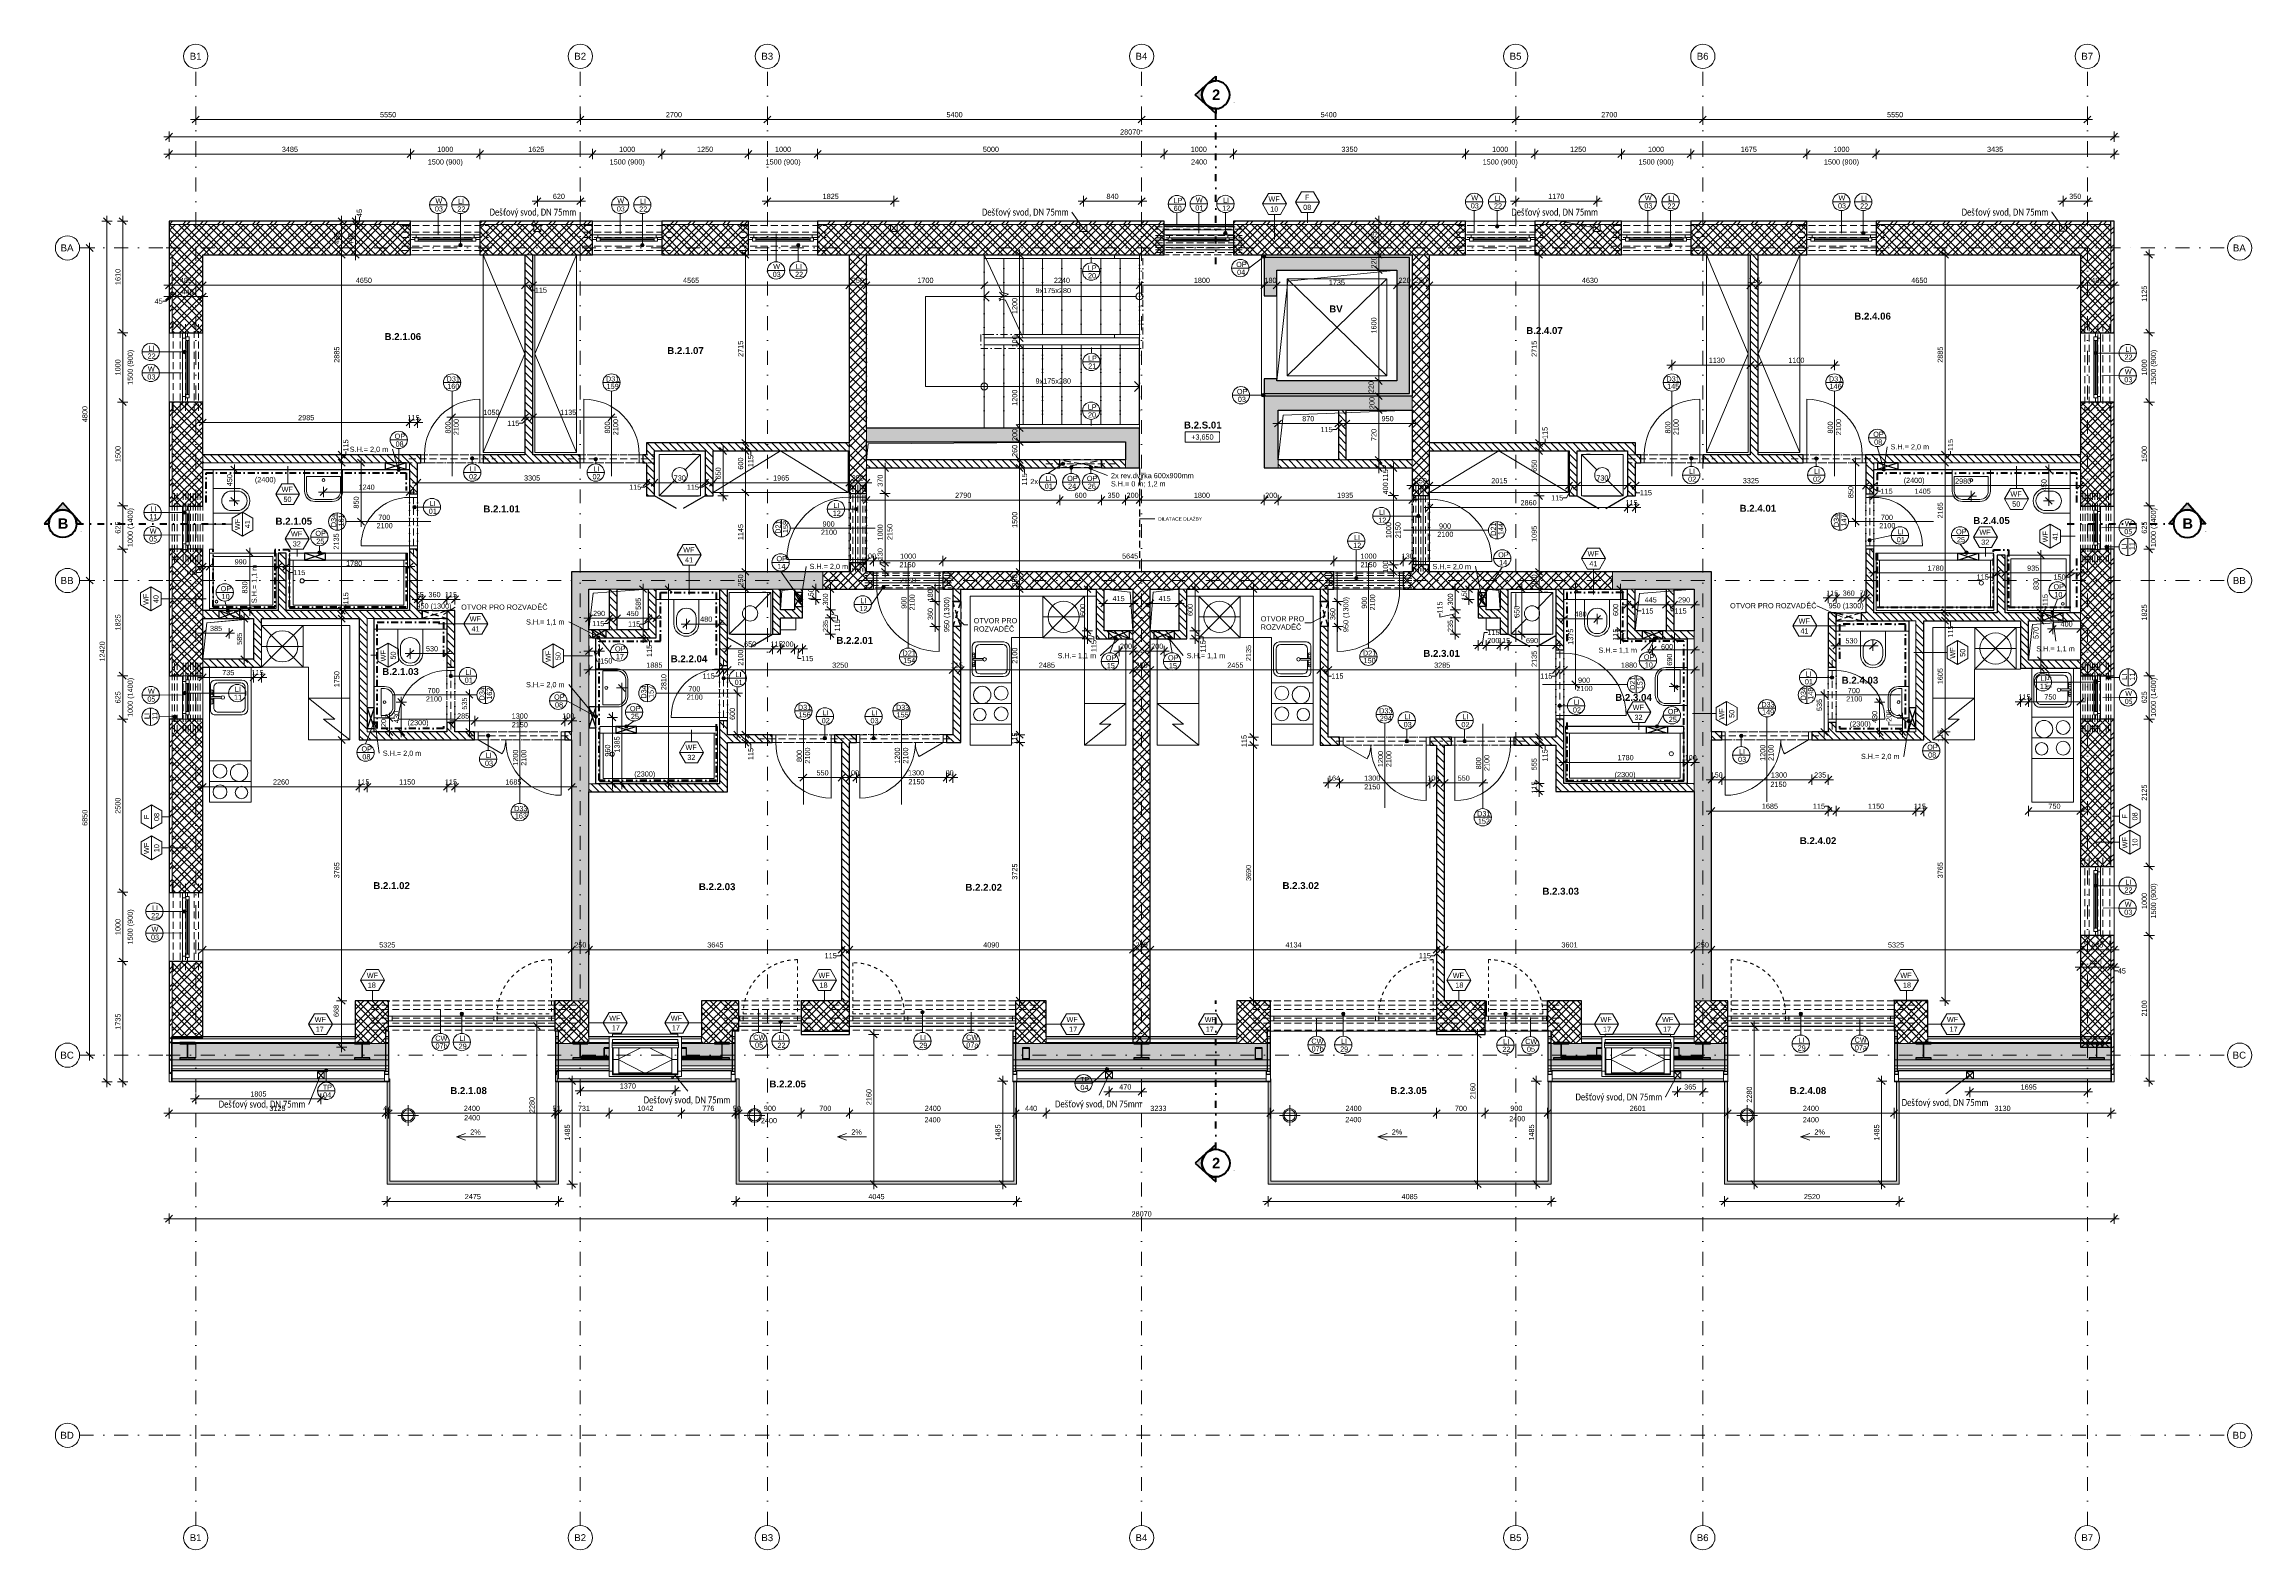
# Model space of a CAD drawing. Header units: millimetres. Extents: x -8668 to 43537, y -2985 to 58543.
# Drawn here: x -8668 to 23195, y 36814 to 58543 of the extents above.
import ezdxf

# ---------------------------------------------------------------- set-up
doc = ezdxf.new("R2010")
doc.units = ezdxf.units.MM
for name, pattern in [('HA_Dash_2mm-S1mm', [100, 50, -50]), ('HA_Dash_3mm-S1mm', [150, 100, -50]), ('HA_DashDot_10mm-S3mm', [500, 200, -150, 0, -150]), ('HA_DashDot_2_2mm-S0_6mm', [110, 50, -30, 0, -30]), ('HA_DashDot_4mm-S1mm', [200, 100, -50, 0, -50]), ('HA_DashDot_6mm-S2mm', [300, 100, -100, 0, -100])]:
    doc.linetypes.add(name, pattern=pattern)
for name, color, linetype, lineweight in [('A-____-____-DIMS', 9, 'Continuous', 5), ('A-____-____-DIMS-50', 9, 'Continuous', 5), ('A-____-____-IDEN', 9, 'Continuous', 9), ('A-AREA-____-IDEN', 9, 'Continuous', 9), ('A-AREA-____-OTLN', 9, 'Continuous', 25), ('A-DETL-____-HDLN', 9, 'HA_Dash_3mm-S1mm', 25), ('A-DETL-____-OTLN', 9, 'Continuous', 25), ('A-DETL-____-THIN', 9, 'Continuous', 9), ('A-DETL-GENF-OTLN', 9, 'Continuous', 9), ('A-DOOR-____-IDEN', 9, 'Continuous', 9), ('A-DOOR-____-MCUT', 9, 'HA_DashDot_2_2mm-S0_6mm', 9), ('A-DOOR-____-OTLN', 9, 'Continuous', 9), ('A-DOOR-FRAM-MCUT', 9, 'Continuous', 9), ('A-FLOR-____-OTLN', 9, 'Continuous', 9), ('A-FLOR-HRAL-IDEN', 9, 'Continuous', 9), ('A-FLOR-HRAL-MBND', 9, 'HA_DashDot_4mm-S1mm', 9), ('A-FLOR-HRAL-OTLN', 9, 'Continuous', 9), ('A-GENM-____-HDLN', 9, 'HA_Dash_3mm-S1mm', 9), ('A-GENM-____-IDEN', 9, 'Continuous', 9), ('A-GENM-____-MCUT', 9, 'HA_Dash_3mm-S1mm', 25), ('A-GENM-____-OTLN', 9, 'Continuous', 9), ('A-GLAZ-____-IDEN', 9, 'Continuous', 9), ('A-GLAZ-____-MCUT', 9, 'Continuous', 5), ('A-GLAZ-____-OTLN', 9, 'Continuous', 5), ('A-GLAZ-CURT-MCUT', 9, 'Continuous', 5), ('A-GLAZ-CURT-OTLN', 9, 'Continuous', 5), ('A-GLAZ-CWMG-MCUT', 9, 'Continuous', 5), ('A-GLAZ-CWMG-OTLN', 9, 'Continuous', 5), ('A-ROOF-____-MCUT', 9, 'Continuous', 25), ('A-ROOF-____-OTLN', 9, 'Continuous', 9), ('A-ROOF-____-PATT', 9, 'Continuous', 25), ('A-WALL-____-IDEN', 9, 'Continuous', 9), ('A-WALL-____-MCUT', 9, 'Continuous', 25), ('A-WALL-____-OTLN', 9, 'Continuous', 9), ('A-WALL-____-PATT', 9, 'Continuous', 25), ('E-ELEC-FIXT-OTLN', 9, 'Continuous', 9), ('G-____-____-DIMS', 9, 'Continuous', 5), ('G-____-____-SYMB', 9, 'HA_DashDot_4mm-S1mm', 9), ('G-____-____-TEXT', 9, 'Continuous', 5), ('I-FURN-____-OTLN', 9, 'Continuous', 9), ('I-WALL-____-MCUT', 9, 'Continuous', 25), ('I-WALL-____-OTLN', 9, 'Continuous', 9), ('M-HVAC-DUCT-OTLN', 9, 'Continuous', 9), ('P-SANR-FIXT-OTLN', 9, 'Continuous', 9), ('Q-CASE-____-OTLN', 9, 'Continuous', 9), ('Q-SPCQ-____-OTLN', 9, 'Continuous', 9), ('S-BEAM-____-MCUT', 9, 'Continuous', 25), ('S-GRID-____-IDEN', 9, 'Continuous', 9), ('S-GRID-____-OTLN', 9, 'Continuous', 5), ('S-STRS-____-MBND', 9, 'HA_DashDot_4mm-S1mm', 9), ('S-STRS-____-OTLN', 9, 'Continuous', 9)]:
    doc.layers.add(name, color=color, linetype=linetype, lineweight=lineweight)
doc.styles.add('Arial', font='arial.ttf', dxfattribs={"height": 100})
doc.styles.add('Arial_1', font='arial.ttf', dxfattribs={"height": 75})
doc.styles.add('Arial_2', font='arial.ttf', dxfattribs={"width": 0.8, "height": 75})
doc.styles.add('Arial_3', font='arial.ttf', dxfattribs={"height": 50})
doc.styles.add('Arial_B', font='arialbd.ttf', dxfattribs={"height": 100})
doc.styles.add('Arial_B_1', font='arialbd.ttf', dxfattribs={"height": 150})
doc.styles.add('Calibri', font='calibri.ttf', dxfattribs={"width": 0.8, "height": 75})
doc.styles.add('Calibri_1', font='calibri.ttf', dxfattribs={"width": 0.8, "height": 100})
doc.dimstyles.new('Inner_Dimensions', dxfattribs={"dimscale": 304.8, "dimtxt": 76.519455, "dimasz": 0.328084, "dimexe": 0.246063, "dimexo": 0.0625, "dimgap": 0.032808, "dimtad": 1, "dimdec": 0, "dimzin": 0, "dimdsep": 46, "dimtxsty": 'Arial_1', "dimblk1": 'OBLIQUE', "dimblk2": 'OBLIQUE', "dimsah": 1, "dimcen": 0.09, "dimdle": 0.246063, "dimazin": 0, "dimtfac": 1, "dimtdec": 4, "dimtix": 1, "dimtmove": 2, "dimatfit": 3, "dimfxl": 0.246063, "dimfxlon": 1, "dimtvp": 1, "dimtolj": 1, "dimtzin": 0, "dimlwd": 9, "dimlwe": 9, "dimarcsym": 2})
doc.dimstyles.new('Inner_Dimensions_1', dxfattribs={"dimscale": 304.8, "dimtxt": 76.519455, "dimasz": 0.328084, "dimexe": 0.246063, "dimexo": 0.0625, "dimgap": 0.032808, "dimtad": 1, "dimdec": 0, "dimzin": 0, "dimdsep": 46, "dimtxsty": 'Arial_1', "dimblk1": 'OBLIQUE', "dimblk2": 'OBLIQUE', "dimsah": 1, "dimcen": 0.09, "dimdle": 0.246063, "dimazin": 0, "dimtfac": 1, "dimtdec": 4, "dimtix": 1, "dimtmove": 0, "dimatfit": 3, "dimfxl": 0.246063, "dimfxlon": 1, "dimtvp": 1, "dimtolj": 1, "dimtzin": 0, "dimlwd": 9, "dimlwe": 9, "dimarcsym": 2})
doc.dimstyles.new('Inner_Dimensions_2', dxfattribs={"dimscale": 304.8, "dimtxt": 76.519455, "dimasz": 0.328084, "dimexe": 0.246063, "dimexo": 0.0625, "dimgap": 0.032808, "dimtad": 1, "dimdec": 0, "dimzin": 0, "dimdsep": 46, "dimtxsty": 'Arial_1', "dimblk1": 'OBLIQUE', "dimblk2": 'OBLIQUE', "dimsah": 1, "dimcen": 0.09, "dimdle": 0.246063, "dimazin": 0, "dimtfac": 1, "dimtdec": 4, "dimtix": 1, "dimtmove": 1, "dimatfit": 3, "dimfxl": 0.246063, "dimfxlon": 1, "dimtvp": 1, "dimtolj": 1, "dimtzin": 0, "dimlwd": 9, "dimlwe": 9, "dimarcsym": 2})
pattern_1 = [(45, (0, 0), (-106.066, 106.066), []), (45, (75, 0), (-106.066, 106.066), []), (315, (0, 0), (106.066, 106.066), []), (315, (75, 0), (106.066, 106.066), [])]
pattern_2 = [(45, (0, 0), (-106.066, 106.066), []), (45, (75, 0), (-106.066, 106.066), []), (315, (0, 0), (70.71068, 70.71068), [])]
pattern_3 = [(135, (0, 0), (-53.03301, -53.03301), [])]
pattern_4 = [(45, (0, 0), (-125.7236, 125.7236), []), (45, (0, 190.5), (-125.7236, 125.7236), [])]
pattern_5 = [(0, (0, 0), (58.594, 33.829), [39.062, -78.125]), (120, (0, 0), (-58.593773, 33.829393), [39.062, -78.125]), (60, (0, 0), (0.000227, 67.658393), [0, -78.125, 39.062, 0])]

msp = doc.modelspace()

# ---------------------------------------------------------------- texts
at = {"layer": 'A-____-____-IDEN', "lineweight": 5, "char_height": 75, "attachment_point": 1, "style": 'Arial_1'}
for s, insert, width in [('OTVOR PRO ROZVAD', (-2648.9, 50456.2), 1334.81), ('ĚČ', (-1547.6, 50456.2), 176.371), ('OTVOR PRO ROZVAD', (15664.4, 50477), 1334.81), ('ĚČ', (16765.8, 50477), 176.371), ('OTVOR PRO', (4748, 50260.2), 765.612), ('ROZVAD', (4748, 50141.2), 533.122), ('ĚČ', (5187.9, 50141.2), 176.371), ('OTVOR PRO', (8890.3, 50287.7), 765.612), ('ROZVAD', (8890.3, 50168.6), 533.122), ('ĚČ', (9330.2, 50168.6), 176.371)]:
    msp.add_mtext(s, dxfattribs=dict(at, insert=insert, width=width))
at = {"layer": 'A-AREA-____-IDEN', "lineweight": 5, "char_height": 100, "attachment_point": 1, "style": 'Arial_B'}
for s, insert, width in [('BV', (9879, 54772.3), 240.506), ('B.2.4.06', (17457.3, 54667.7), 653.375), ('B.2.1.06', (-3755.2, 54372.9), 653.375), ('B.2.1.07', (324.7, 54171), 653.375), ('B.2.4.07', (12722.1, 54459.8), 653.375), ('B.2.S.01', (7782.7, 53096.3), 673.417), ('B.2.1.05', (-5328.6, 51708.5), 653.375), ('B.2.1.01', (-2329.1, 51885.9), 653.375), ('B.2.4.01', (15801.8, 51895), 653.375), ('B.2.4.05', (19173.8, 51718.1), 653.375), ('B.2.2.04', (375.2, 49723.2), 653.375), ('B.2.2.01', (2766.5, 49988.3), 653.375), ('B.2.3.01', (11237.5, 49801.1), 653.375), ('B.2.1.03', (-3788.6, 49538.4), 653.375), ('B.2.4.03', (17275, 49413.3), 653.375), ('B.2.3.04', (14006.7, 49165.5), 653.375), ('B.2.4.02', (16670.4, 47098), 653.375), ('B.2.1.02', (-3917.4, 46449.6), 653.375), ('B.2.2.03', (781.3, 46434.6), 653.375), ('B.2.2.02', (4628.2, 46424.6), 653.375), ('B.2.3.02', (9204.3, 46449.6), 653.375), ('B.2.3.03', (12956, 46368.7), 653.375), ('B.2.1.08', (-2806.2, 43491.4), 653.375), ('B.2.2.05', (1799.3, 43586.9), 653.375), ('B.2.3.05', (10759.3, 43491.4), 653.375), ('B.2.4.08', (16524.8, 43491.4), 653.375)]:
    msp.add_mtext(s, dxfattribs=dict(at, insert=insert, width=width))
at = {"layer": 'A-DOOR-____-IDEN', "lineweight": 5, "char_height": 75, "attachment_point": 1}
for s, insert, width, style in [('D31', (-2859.1, 53749.6), 189.198, 'Arial_2'), ('160', (-2849.5, 53642.6), 173.164, 'Arial_2'), ('D31', (-559.1, 53749.6), 189.198, 'Arial_2'), ('159', (-549.5, 53642.6), 173.164, 'Arial_2'), ('D31', (14745.9, 53749.6), 189.198, 'Arial_2'), ('145', (14755.5, 53642.6), 173.164, 'Arial_2'), ('D31', (17090.9, 53749.6), 189.198, 'Arial_2'), ('146', (17100.5, 53642.6), 173.164, 'Arial_2'), ('2100', (-3869.8, 51632.2), 230.886, 'Arial_2'), ('700', (-3846, 51751.3), 173.164, 'Arial_2'), ('900', (2566.5, 51656.3), 173.164, 'Arial_2'), ('900', (11463.1, 51626.3), 173.164, 'Arial_2'), ('2100', (17817.5, 51632.2), 230.886, 'Arial_2'), ('700', (17841.3, 51751.3), 173.164, 'Arial_2'), ('2100', (2542.7, 51537.2), 230.886, 'Arial_2'), ('2100', (11439.3, 51507.2), 230.886, 'Arial_2'), ('2150', (3676.6, 51068.1), 288.607, 'Arial_1'), ('2150', (10330.7, 51069.1), 288.607, 'Arial_1'), ('2150', (3681.6, 50842.1), 288.607, 'Arial_1'), ('D21', (3720.9, 49792.1), 189.198, 'Arial_2'), ('D21', (10365.9, 49792.1), 189.198, 'Arial_2'), ('154', (3730.5, 49685.1), 173.164, 'Arial_2'), ('150', (10375.5, 49685.1), 173.164, 'Arial_2'), ('900', (13470.6, 49401.3), 173.164, 'Arial_2'), ('2100', (-3158.2, 49132.2), 230.886, 'Arial_2'), ('700', (-3134.4, 49251.3), 173.164, 'Arial_2'), ('2100', (605.2, 49157.2), 230.886, 'Arial_2'), ('700', (629, 49276.3), 173.164, 'Arial_2'), ('2100', (13446.8, 49282.2), 230.886, 'Arial_2'), ('2100', (17339.8, 49132.2), 230.886, 'Arial_2'), ('700', (17363.6, 49251.3), 173.164, 'Arial_2'), ('2150', (-1919.3, 48759.5), 288.607, 'Arial_1'), ('D31', (2211.2, 49009.6), 189.198, 'Arial_2'), ('156', (2220.7, 48902.6), 173.164, 'Arial_2'), ('D33', (3626.2, 49009.6), 189.198, 'Arial_2'), ('155', (3635.7, 48902.6), 173.164, 'Arial_2'), ('D33', (10599.7, 48959.6), 189.198, 'Arial_2'), ('294', (10609.2, 48852.6), 173.164, 'Arial_2'), ('D33', (16115.9, 49049.6), 189.198, 'Arial_2'), ('149', (16125.5, 48942.6), 173.164, 'Arial_2'), ('2150', (3805.2, 47937.6), 288.607, 'Arial_1'), ('2150', (10384, 47863.3), 288.607, 'Arial_1'), ('2150', (16246.5, 47898.8), 288.607, 'Arial_1'), ('D33', (-1884.1, 47549.6), 189.198, 'Arial_2'), ('D31', (12014.7, 47474.6), 189.198, 'Arial_2'), ('163', (-1874.5, 47442.6), 173.164, 'Arial_2'), ('152', (12024.2, 47367.6), 173.164, 'Arial_2')]:
    msp.add_mtext(s, dxfattribs=dict(at, insert=insert, width=width, style=style))
at = {"layer": 'A-DOOR-____-IDEN', "lineweight": 5, "char_height": 75, "attachment_point": 1, "rotation": 90}
for s, insert, width, style in [('800', (-2876.9, 52923.8), 173.164, 'Arial_2'), ('2100', (-2757.9, 52900), 230.886, 'Arial_2'), ('800', (-576.9, 52923.8), 173.164, 'Arial_2'), ('2100', (-457.9, 52900), 230.886, 'Arial_2'), ('800', (14728.1, 52923.8), 173.164, 'Arial_2'), ('2100', (14847.1, 52900), 230.886, 'Arial_2'), ('800', (17073.1, 52923.8), 173.164, 'Arial_2'), ('2100', (17192.1, 52900), 230.886, 'Arial_2'), ('D34', (-4526.2, 51573), 189.198, 'Arial_2'), ('161', (-4419.1, 51582.5), 173.164, 'Arial_2'), ('D21', (1886.3, 51478), 189.198, 'Arial_2'), ('158', (1993.4, 51487.5), 173.164, 'Arial_2'), ('2150', (10833.7, 51412.7), 288.607, 'Arial_1'), ('D34', (17161.1, 51573), 189.198, 'Arial_2'), ('147', (17268.1, 51582.5), 173.164, 'Arial_2'), ('2150', (3499.9, 51386.9), 288.607, 'Arial_1'), ('D21', (12211.3, 51448), 189.198, 'Arial_2'), ('144', (12318.4, 51457.5), 173.164, 'Arial_2'), ('900', (3703.1, 50394.8), 173.164, 'Arial_2'), ('2100', (3822.1, 50371), 230.886, 'Arial_2'), ('900', (10348.1, 50394.8), 173.164, 'Arial_2'), ('2100', (10467.1, 50371), 230.886, 'Arial_2'), ('D34', (-2386.2, 49073), 189.198, 'Arial_2'), ('162', (-2279.1, 49082.5), 173.164, 'Arial_2'), ('D34', (-51.2, 49098), 189.198, 'Arial_2'), ('157', (55.9, 49107.5), 173.164, 'Arial_2'), ('D21', (14218.8, 49223), 189.198, 'Arial_2'), ('151', (14325.9, 49232.5), 173.164, 'Arial_2'), ('D34', (16683.4, 49073), 189.198, 'Arial_2'), ('148', (16790.4, 49082.5), 173.164, 'Arial_2'), ('1200', (-1901.9, 48128.5), 230.886, 'Arial_2'), ('2100', (-1782.9, 48128.5), 230.886, 'Arial_2'), ('800', (2193.4, 48183.8), 173.164, 'Arial_2'), ('2100', (2312.4, 48160), 230.886, 'Arial_2'), ('1200', (3608.4, 48160), 230.886, 'Arial_2'), ('2100', (3727.4, 48160), 230.886, 'Arial_2'), ('1200', (10581.8, 48110), 230.886, 'Arial_2'), ('2100', (10700.9, 48110), 230.886, 'Arial_2'), ('800', (11996.8, 48077.3), 173.164, 'Arial_2'), ('2100', (12115.9, 48053.5), 230.886, 'Arial_2'), ('1200', (16098.1, 48200), 230.886, 'Arial_2'), ('2100', (16217.1, 48200), 230.886, 'Arial_2')]:
    msp.add_mtext(s, dxfattribs=dict(at, insert=insert, width=width, style=style))
at = {"layer": 'A-FLOR-HRAL-IDEN', "lineweight": 5, "char_height": 75, "attachment_point": 1, "style": 'Arial_2'}
for s, insert, width in [('LP', (7630.8, 56324.1), 125.063), ('60', (7634.8, 56211.4), 115.443), ('LP', (6393.6, 55351.6), 125.063), ('20', (6397.6, 55238.8), 115.443), ('LP', (6397.1, 54048.2), 125.063), ('21', (6401.1, 53935.4), 115.443), ('LP', (6393.6, 53343.6), 125.063), ('20', (6397.6, 53230.9), 115.443)]:
    msp.add_mtext(s, dxfattribs=dict(at, insert=insert, width=width))
at = {"layer": 'A-GENM-____-IDEN', "lineweight": 5, "char_height": 75, "attachment_point": 1}
for s, insert, width, style in [('22', (-2705.1, 56200.2), 115.443, 'Arial_2'), ('LI', (-2693.1, 56312.9), 86.582, 'Arial_2'), ('22', (-80.1, 56200.2), 115.443, 'Arial_2'), ('LI', (-68.1, 56312.9), 86.582, 'Arial_2'), ('12', (8334.9, 56213.7), 115.443, 'Arial_2'), ('LI', (8346.9, 56326.4), 86.582, 'Arial_2'), ('22', (12256.4, 56244.1), 115.443, 'Arial_2'), ('LI', (12268.4, 56356.8), 86.582, 'Arial_2'), ('22', (14759.9, 56244.1), 115.443, 'Arial_2'), ('LI', (14771.9, 56356.8), 86.582, 'Arial_2'), ('22', (17540.9, 56244.1), 115.443, 'Arial_2'), ('LI', (17552.9, 56356.8), 86.582, 'Arial_2'), ('22', (2169.9, 55258.7), 115.443, 'Arial_2'), ('LI', (2181.9, 55371.5), 86.582, 'Arial_2'), ('OP', (8536.7, 55401.6), 147.51, 'Arial_2'), ('04', (8549.9, 55288.9), 115.443, 'Arial_2'), ('LI', (-7162.7, 54191.4), 86.582, 'Arial_2'), ('LI', (21369.2, 54175.3), 86.582, 'Arial_2'), ('22', (-7174.7, 54078.6), 115.443, 'Arial_2'), ('22', (21357.2, 54062.6), 115.443, 'Arial_2'), ('OP', (8546.8, 53567.2), 147.51, 'Arial_2'), ('03', (8560, 53454.5), 115.443, 'Arial_2'), ('OP', (-3609.2, 52922.5), 147.51, 'Arial_2'), ('OP', (17730.4, 52950.3), 147.51, 'Arial_2'), ('08', (-3596, 52809.8), 115.443, 'Arial_2'), ('08', (17743.6, 52837.6), 115.443, 'Arial_2'), ('(2400)', (-5626, 52295.4), 376.793, 'Arial_1'), ('02', (-2535.5, 52338.6), 115.443, 'Arial_2'), ('LI', (-2523.5, 52451.3), 86.582, 'Arial_2'), ('02', (-753.5, 52338.6), 115.443, 'Arial_2'), ('LI', (-741.5, 52451.3), 86.582, 'Arial_2'), ('LI', (5785.2, 52313.2), 86.582, 'Arial_2'), ('OP', (6097.3, 52313.2), 147.51, 'Arial_2'), ('OP', (6381.8, 52313.2), 147.51, 'Arial_2'), ('02', (15059.1, 52302.2), 115.443, 'Arial_2'), ('LI', (15071.1, 52414.9), 86.582, 'Arial_2'), ('02', (16862.6, 52302.2), 115.443, 'Arial_2'), ('LI', (16874.6, 52414.9), 86.582, 'Arial_2'), ('(2400)', (18169.3, 52285.4), 376.793, 'Arial_1'), ('LI', (-3104.6, 51952), 86.582, 'Arial_2'), ('01', (5773.2, 52200.5), 115.443, 'Arial_2'), ('24', (6110.5, 52200.5), 115.443, 'Arial_2'), ('26', (6395, 52200.5), 115.443, 'Arial_2'), ('11', (-7148.4, 51761.5), 115.443, 'Arial_2'), ('LI', (-7136.4, 51874.3), 86.582, 'Arial_2'), ('01', (-3116.6, 51839.3), 115.443, 'Arial_2'), ('12', (2713.5, 51810.6), 115.443, 'Arial_2'), ('LI', (2725.5, 51923.3), 86.582, 'Arial_2'), ('12', (10587, 51710.4), 115.443, 'Arial_2'), ('LI', (10599, 51823.2), 86.582, 'Arial_2'), ('OP', (-4752.9, 51519.7), 147.51, 'Arial_2'), ('25', (-4739.7, 51407), 115.443, 'Arial_2'), ('12', (10224.5, 51348), 115.443, 'Arial_2'), ('LI', (10236.5, 51460.7), 86.582, 'Arial_2'), ('01', (18070.7, 51430.6), 115.443, 'Arial_2'), ('LI', (18082.7, 51543.3), 86.582, 'Arial_2'), ('OP', (18925.8, 51543.3), 147.51, 'Arial_2'), ('25', (18939, 51430.6), 115.443, 'Arial_2'), ('OP', (1901.1, 51154.4), 147.51, 'Arial_2'), ('14', (1914.3, 51041.7), 115.443, 'Arial_2'), ('OP', (12317.4, 51210.7), 147.51, 'Arial_2'), ('14', (12330.6, 51098), 115.443, 'Arial_2'), ('OP', (-6120.4, 50721.9), 147.51, 'Arial_2'), ('OP', (20331.8, 50749.3), 147.51, 'Arial_2'), ('10', (-6107.2, 50609.1), 115.443, 'Arial_2'), ('950 (1300)', (-3294.2, 50471.4), 629.325, 'Arial_1'), ('12', (3100.4, 50436.1), 115.443, 'Arial_2'), ('LI', (3112.4, 50548.8), 86.582, 'Arial_2'), ('950 (1300)', (17085.9, 50477), 629.325, 'Arial_1'), ('10', (20345, 50636.6), 115.443, 'Arial_2'), ('OP', (-429.2, 49853.9), 147.51, 'Arial_2'), ('17', (-416, 49741.2), 115.443, 'Arial_2'), ('OP', (6655.4, 49724.7), 147.51, 'Arial_2'), ('OP', (7551.8, 49724.7), 147.51, 'Arial_2'), ('OP', (14420, 49735.5), 147.51, 'Arial_2'), ('01', (-2597.6, 49401.3), 115.443, 'Arial_2'), ('LI', (-2585.6, 49514), 86.582, 'Arial_2'), ('LI', (1309.7, 49483.2), 86.582, 'Arial_2'), ('15', (6668.6, 49612), 115.443, 'Arial_2'), ('15', (7565, 49612), 115.443, 'Arial_2'), ('10', (14433.2, 49622.8), 115.443, 'Arial_2'), ('LI', (16755.6, 49492.1), 86.582, 'Arial_2'), ('LI', (20146.9, 49425.3), 86.582, 'Arial_2'), ('11', (-5927.3, 49156.1), 115.443, 'Arial_2'), ('LI', (-5915.3, 49268.9), 86.582, 'Arial_2'), ('OP', (-1307.7, 49158.4), 147.51, 'Arial_2'), ('01', (1297.7, 49370.5), 115.443, 'Arial_2'), ('LI', (13407.8, 49085.3), 86.582, 'Arial_2'), ('01', (16743.6, 49379.4), 115.443, 'Arial_2'), ('11', (20134.9, 49312.6), 115.443, 'Arial_2'), ('(2300)', (-3421.7, 48789.5), 376.793, 'Arial_1'), ('08', (-1294.5, 49045.7), 115.443, 'Arial_2'), ('OP', (-213.2, 48992.6), 147.51, 'Arial_2'), ('25', (-200, 48879.9), 115.443, 'Arial_2'), ('02', (2554.4, 48818.5), 115.443, 'Arial_2'), ('LI', (2566.4, 48931.3), 86.582, 'Arial_2'), ('03', (3258.3, 48818.5), 115.443, 'Arial_2'), ('LI', (3270.3, 48931.3), 86.582, 'Arial_2'), ('03', (10953.2, 48761.4), 115.443, 'Arial_2'), ('LI', (10965.2, 48874.2), 86.582, 'Arial_2'), ('02', (11787.4, 48761.4), 115.443, 'Arial_2'), ('LI', (11799.4, 48874.2), 86.582, 'Arial_2'), ('02', (13395.8, 48972.6), 115.443, 'Arial_2'), ('OP', (14766.6, 48949.3), 147.51, 'Arial_2'), ('25', (14779.8, 48836.6), 115.443, 'Arial_2'), ('(2300)', (17391.9, 48770.8), 376.793, 'Arial_1'), ('OP', (18509.6, 48434.9), 147.51, 'Arial_2'), ('OP', (-4088.3, 48409.5), 147.51, 'Arial_2'), ('08', (-4075.1, 48296.8), 115.443, 'Arial_2'), ('03', (-2306.1, 48203.4), 115.443, 'Arial_2'), ('LI', (-2294.1, 48316.1), 86.582, 'Arial_2'), ('03', (15779.9, 48258.6), 115.443, 'Arial_2'), ('LI', (15791.9, 48371.3), 86.582, 'Arial_2'), ('08', (18522.8, 48322.2), 115.443, 'Arial_2'), ('(2300)', (-150.4, 48049), 376.793, 'Arial_1'), ('(2300)', (13998.3, 48040.4), 376.793, 'Arial_1'), ('22', (21356.3, 46375.1), 115.443, 'Arial_2'), ('LI', (21368.3, 46487.8), 86.582, 'Arial_2'), ('22', (-7122.5, 46003.6), 115.443, 'Arial_2'), ('LI', (-7110.5, 46116.4), 86.582, 'Arial_2'), ('29', (-2685.4, 44120.2), 115.443, 'Arial_2'), ('LI', (-2673.4, 44232.9), 86.582, 'Arial_2'), ('22', (1915.7, 44132.8), 115.443, 'Arial_2'), ('LI', (1927.7, 44245.6), 86.582, 'Arial_2'), ('29', (3962.4, 44132.8), 115.443, 'Arial_2'), ('LI', (3974.4, 44245.6), 86.582, 'Arial_2'), ('29', (10035.9, 44077.8), 115.443, 'Arial_2'), ('LI', (10047.9, 44190.5), 86.582, 'Arial_2'), ('22', (12377.1, 44073.6), 115.443, 'Arial_2'), ('LI', (12389.1, 44186.3), 86.582, 'Arial_2'), ('29', (16639.6, 44094.1), 115.443, 'Arial_2'), ('LI', (16651.6, 44206.9), 86.582, 'Arial_2'), ('TP', (-4647.4, 43528), 128.27, 'Arial_2'), ('04', (-4642.2, 43415.3), 115.443, 'Arial_2'), ('TP', (6283.2, 43637.6), 128.27, 'Arial_2'), ('04', (6288.4, 43524.8), 115.443, 'Arial_2')]:
    msp.add_mtext(s, dxfattribs=dict(at, insert=insert, width=width, style=style))
at = {"layer": 'A-GENM-____-IDEN', "lineweight": 5, "char_height": 75, "attachment_point": 1, "rotation": 90}
for s, insert, width, style in [('LI', (21314, 51252.8), 86.582, 'Arial_2'), ('11', (21426.7, 51240.8), 115.443, 'Arial_2'), ('950 (1300)', (4320, 50057.8), 629.325, 'Arial_1'), ('950 (1300)', (10081.1, 50057.8), 629.325, 'Arial_1'), ('LI', (21318.6, 49369.7), 86.582, 'Arial_2'), ('11', (21431.3, 49357.7), 115.443, 'Arial_2'), ('LI', (-7221, 48802.8), 86.582, 'Arial_2'), ('11', (-7108.3, 48790.8), 115.443, 'Arial_2')]:
    msp.add_mtext(s, dxfattribs=dict(at, insert=insert, width=width, style=style))
at = {"layer": 'A-GLAZ-____-IDEN', "lineweight": 5, "char_height": 75, "attachment_point": 1}
for s, insert, width, style in [('1500 (900)', (-3131.1, 56881.1), 629.325, 'Arial_1'), ('1500 (900)', (-506.1, 56881.1), 629.325, 'Arial_1'), ('1500 (900)', (1743.9, 56881.1), 629.325, 'Arial_1'), ('2400', (7884.4, 56881.1), 288.607, 'Arial_1'), ('1500 (900)', (12093.9, 56881.1), 629.325, 'Arial_1'), ('1500 (900)', (14343.9, 56881.1), 629.325, 'Arial_1'), ('1500 (900)', (17018.9, 56881.1), 629.325, 'Arial_1'), ('03', (-3027.7, 56203.8), 121.856, 'Calibri'), ('W', (-3021.1, 56318.1), 105.823, 'Calibri'), ('03', (-402.7, 56203.8), 121.856, 'Calibri'), ('W', (-396.1, 56318.1), 105.823, 'Calibri'), ('01', (7947.3, 56217.2), 121.856, 'Calibri'), ('W', (7953.9, 56331.5), 105.823, 'Calibri'), ('03', (11922.3, 56247.7), 121.856, 'Calibri'), ('W', (11928.9, 56361.9), 105.823, 'Calibri'), ('03', (14427.3, 56247.7), 121.856, 'Calibri'), ('W', (14433.9, 56361.9), 105.823, 'Calibri'), ('03', (17222.3, 56247.7), 121.856, 'Calibri'), ('W', (17228.9, 56361.9), 105.823, 'Calibri'), ('03', (1847.3, 55258), 121.856, 'Calibri'), ('W', (1853.9, 55372.2), 105.823, 'Calibri'), ('W', (-7170.7, 53893), 105.823, 'Calibri'), ('W', (21361.2, 53853), 105.823, 'Calibri'), ('03', (-7177.3, 53778.7), 121.856, 'Calibri'), ('03', (21354.6, 53738.7), 121.856, 'Calibri'), ('W', (21361.2, 51660.5), 105.823, 'Calibri'), ('05', (-7151, 51440.2), 121.856, 'Calibri'), ('W', (-7144.4, 51554.5), 105.823, 'Calibri'), ('05', (21354.6, 51546.2), 121.856, 'Calibri'), ('05', (-7176.7, 49129.7), 121.856, 'Calibri'), ('W', (-7170.1, 49244), 105.823, 'Calibri'), ('05', (21360.3, 49096.2), 121.856, 'Calibri'), ('W', (21366.9, 49210.5), 105.823, 'Calibri'), ('03', (21353.7, 46053.7), 121.856, 'Calibri'), ('W', (21360.3, 46168), 105.823, 'Calibri'), ('03', (-7125.1, 45693.7), 121.856, 'Calibri'), ('W', (-7118.5, 45808), 105.823, 'Calibri')]:
    msp.add_mtext(s, dxfattribs=dict(at, insert=insert, width=width, style=style))
at = {"layer": 'A-GLAZ-____-IDEN', "lineweight": 5, "char_height": 75, "attachment_point": 1, "rotation": 90, "style": 'Arial_1'}
for s, insert, width in [('1500 (900)', (-7462.7, 53625.9), 629.325), ('1500 (900)', (21737.3, 53625.9), 629.325), ('1000 (1400)', (-7462.7, 51283.7), 701.477), ('1000 (1400)', (21737.3, 51283.7), 701.477), ('1000 (1400)', (-7462.7, 48833.7), 701.477), ('1000 (1400)', (21737.3, 48833.7), 701.477), ('1500 (900)', (21737.3, 45925.9), 629.325), ('1500 (900)', (-7462.7, 45550.9), 629.325)]:
    msp.add_mtext(s, dxfattribs=dict(at, insert=insert, width=width))
at = {"layer": 'A-WALL-____-IDEN', "lineweight": 5, "char_height": 75, "attachment_point": 1}
for s, insert, width, style in [('WF', (9001.8, 56345.2), 208.439, 'Arial_1'), ('10', (9028.3, 56200.7), 144.304, 'Arial_1'), ('08', (9503.3, 56225.7), 144.304, 'Arial_1'), ('F', (9529.8, 56370.2), 80.169, 'Arial_1'), ('WF', (-5240.9, 52156.2), 208.439, 'Arial_1'), ('50', (-5214.4, 52011.7), 144.304, 'Arial_1'), ('WF', (19710.1, 52088.6), 208.439, 'Arial_1'), ('50', (19736.6, 51944.1), 144.304, 'Arial_1'), ('WF', (-5105.8, 51513.5), 208.439, 'Arial_1'), ('32', (-5079.3, 51369), 144.304, 'Arial_1'), ('WF', (19262.4, 51537.2), 208.439, 'Arial_1'), ('32', (19288.9, 51392.7), 144.304, 'Arial_1'), ('WF', (555.2, 51282.2), 208.439, 'Arial_1'), ('41', (581.7, 51137.7), 144.304, 'Arial_1'), ('WF', (13607.1, 51227.4), 208.439, 'Arial_1'), ('41', (13633.6, 51082.9), 144.304, 'Arial_1'), ('WF', (-2526, 50286.7), 208.439, 'Arial_1'), ('41', (-2499.5, 50142.1), 144.304, 'Arial_1'), ('WF', (16653.3, 50256.7), 208.439, 'Arial_1'), ('41', (16679.8, 50112.1), 144.304, 'Arial_1'), ('WF', (14258.1, 49011.2), 208.439, 'Arial_1'), ('32', (14284.6, 48866.7), 144.304, 'Arial_1'), ('WF', (588.2, 48432), 208.439, 'Arial_1'), ('32', (614.7, 48287.5), 144.304, 'Arial_1'), ('CW', (-3022.1, 44235.2), 176.371, 'Arial_2'), ('07b', (-3019.3, 44123.3), 169.958, 'Arial_2'), ('CW', (1566.8, 44247.8), 176.371, 'Arial_2'), ('05', (1592, 44135.9), 115.443, 'Arial_2'), ('CW', (4638.3, 44247.8), 176.371, 'Arial_2'), ('07a', (4641.1, 44135.9), 169.958, 'Arial_2'), ('CW', (9621.7, 44192.7), 176.371, 'Arial_2'), ('07b', (9624.5, 44080.9), 169.958, 'Arial_2'), ('CW', (12707.5, 44188.6), 176.371, 'Arial_2'), ('05', (12732.7, 44076.7), 115.443, 'Arial_2'), ('CW', (17462.4, 44209.1), 176.371, 'Arial_2'), ('07a', (17465.2, 44097.3), 169.958, 'Arial_2'), ('2400', (-2607.2, 43087.5), 288.607, 'Arial_1'), ('2400', (1676.2, 43046.2), 288.607, 'Arial_1'), ('2400', (4037.6, 43058.1), 288.607, 'Arial_1'), ('2400', (10111.7, 43060.7), 288.607, 'Arial_1'), ('2400', (12476.7, 43074.3), 288.607, 'Arial_1'), ('2400', (16713.9, 43058.1), 288.607, 'Arial_1')]:
    msp.add_mtext(s, dxfattribs=dict(at, insert=insert, width=width, style=style))
at = {"layer": 'A-WALL-____-IDEN', "lineweight": 5, "char_height": 75, "attachment_point": 1, "rotation": 90, "style": 'Arial_1'}
for s, insert, width in [('WF', (-5915, 51529.8), 208.439), ('41', (-5770.5, 51556.3), 144.304), ('WF', (20175, 51353.9), 208.439), ('41', (20319.5, 51380.4), 144.304), ('WF', (-7236.5, 50449.4), 208.439), ('40', (-7092, 50475.9), 144.304), ('WF', (-3811.5, 49635.3), 208.439), ('50', (-3667, 49661.8), 144.304), ('WF', (-1431.3, 49626), 208.439), ('50', (-1286.7, 49652.5), 144.304), ('WF', (18838.8, 49675.1), 208.439), ('50', (18983.3, 49701.6), 144.304), ('WF', (15506.2, 48794.1), 208.439), ('50', (15650.7, 48820.6), 144.304), ('F', (-7227, 47358.2), 80.169), ('08', (-7082.5, 47331.7), 144.304), ('F', (21324.8, 47366.5), 80.169), ('08', (21469.3, 47340), 144.304), ('WF', (-7227, 46855.3), 208.439), ('10', (-7082.5, 46881.8), 144.304), ('WF', (21324.8, 46936.7), 208.439), ('10', (21469.3, 46963.2), 144.304)]:
    msp.add_mtext(s, dxfattribs=dict(at, insert=insert, width=width))
at = {"layer": 'G-____-____-SYMB', "linetype": 'Continuous', "lineweight": 5, "attachment_point": 1}
for s, insert, char_height, width, style in [('\\fArial|b1|i0|c0|p34|;2', (8188.6, 57888.6), 150, 144.304, 'Arial_B_1'), ('-', (8496.2, 57731.6), 50, 28.059, 'Arial_3'), ('\\fArial|b1|i0|c0|p34|;B', (-8469.9, 51699.4), 150, 184.388, 'Arial_B_1'), ('\\fArial|b1|i0|c0|p34|;B', (22193.9, 51699.4), 150, 184.388, 'Arial_B_1'), ('-', (-8145.8, 51542.4), 50, 28.059, 'Arial_3'), ('-', (22518, 51542.4), 50, 28.059, 'Arial_3'), ('\\fArial|b1|i0|c0|p34|;2', (8188.6, 42471.6), 150, 144.304, 'Arial_B_1'), ('-', (8496.2, 42314.6), 50, 28.059, 'Arial_3')]:
    msp.add_mtext(s, dxfattribs=dict(at, insert=insert, char_height=char_height, width=width, style=style))
at = {"layer": 'G-____-____-TEXT', "color": 7, "lineweight": 9, "attachment_point": 1}
for s, insert, char_height, width, style in [('Deš', (-2237.8, 56168.4), 100, 234.093, 'Calibri_1'), ('ťový svod, DN 75mm', (-2044.6, 56168.4), 100, 1305.147, 'Calibri_1'), ('Deš', (4868.1, 56168.4), 100, 234.093, 'Calibri_1'), ('ťový svod, DN 75mm', (5061.3, 56168.4), 100, 1305.147, 'Calibri_1'), ('Deš', (12508.6, 56168.4), 100, 234.093, 'Calibri_1'), ('ťový svod, DN 75mm', (12701.7, 56168.4), 100, 1305.147, 'Calibri_1'), ('Deš', (19008.1, 56168.4), 100, 234.093, 'Calibri_1'), ('ťový svod, DN 75mm', (19201.3, 56168.4), 100, 1305.147, 'Calibri_1'), ('9x175x280', (5640.2, 55025.2), 75, 617.299, 'Arial_1'), ('9x175x280', (5640.2, 53719.5), 75, 617.299, 'Arial_1'), ('S.H.= 2,0 m', (-4257.9, 52734), 75, 685.443, 'Arial_1'), ('S.H.= 2,0 m', (17981.1, 52769.4), 75, 685.443, 'Arial_1'), ('2x', (5565.4, 52269.3), 75, 128.27, 'Arial_1'), ('2x rev.dví', (6728.9, 52354.3), 75, 537.131, 'Arial_1'), ('řka 600x900mm', (7172.1, 52354.3), 75, 917.932, 'Arial_1'), ('S.H.= 0 m; 1,2 m', (6728.9, 52235.2), 75, 974.05, 'Arial_1'), ('DILATACE DLAŽBY', (7411.1, 51716), 50, 749.578, 'Arial_3'), ('S.H.= 2,0 m', (2378.8, 51043.6), 75, 685.443, 'Arial_1'), ('S.H.= 2,0 m', (11369.7, 51041.4), 75, 685.443, 'Arial_1'), ('S.H.= 1,1 m', (-1713, 50242.4), 75, 685.443, 'Arial_1'), ('S.H.= 1,1 m', (5959, 49756), 75, 685.443, 'Arial_1'), ('S.H.= 1,1 m', (7822.4, 49756), 75, 685.443, 'Arial_1'), ('S.H.= 1,1 m', (13765.7, 49834.2), 75, 685.443, 'Arial_1'), ('S.H.= 1,1 m', (20082.9, 49855.2), 75, 685.443, 'Arial_1'), ('S.H.= 2,0 m', (-1713, 49337.5), 75, 685.443, 'Arial_1'), ('S.H.= 2,0 m', (-3780.2, 48347.5), 75, 685.443, 'Arial_1'), ('S.H.= 2,0 m', (17553.8, 48302), 75, 685.443, 'Arial_1'), ('WF', (-4012.1, 45141.3), 75, 208.439, 'Arial_1'), ('18', (-3997.1, 45001.3), 75, 144.304, 'Arial_1'), ('WF', (2507.9, 45141.3), 75, 208.439, 'Arial_1'), ('18', (2522.9, 45001.3), 75, 144.304, 'Arial_1'), ('WF', (11661.5, 45141.3), 75, 208.439, 'Arial_1'), ('18', (11699.5, 45001.3), 75, 144.304, 'Arial_1'), ('WF', (18121.5, 45141.3), 75, 208.439, 'Arial_1'), ('18', (18159.5, 45001.3), 75, 144.304, 'Arial_1'), ('WF', (-4763.4, 44505), 75, 208.439, 'Arial_1'), ('17', (-4748.4, 44365), 75, 144.304, 'Arial_1'), ('WF', (-512.9, 44525), 75, 208.439, 'Arial_1'), ('17', (-474.9, 44385), 75, 144.304, 'Arial_1'), ('WF', (376.6, 44525), 75, 208.439, 'Arial_1'), ('17', (391.6, 44385), 75, 144.304, 'Arial_1'), ('WF', (6087.4, 44505), 75, 208.439, 'Arial_1'), ('17', (6125.4, 44365), 75, 144.304, 'Arial_1'), ('WF', (8081.9, 44505), 75, 208.439, 'Arial_1'), ('17', (8096.9, 44365), 75, 144.304, 'Arial_1'), ('WF', (13792.8, 44505), 75, 208.439, 'Arial_1'), ('17', (13830.8, 44365), 75, 144.304, 'Arial_1'), ('WF', (14682.3, 44505), 75, 208.439, 'Arial_1'), ('17', (14697.3, 44365), 75, 144.304, 'Arial_1'), ('WF', (18793.1, 44505), 75, 208.439, 'Arial_1'), ('17', (18831.1, 44365), 75, 144.304, 'Arial_1'), ('Deš', (-14.1, 43356.9), 100, 234.093, 'Calibri_1'), ('ťový svod, DN 75mm', (179.1, 43356.9), 100, 1305.147, 'Calibri_1'), ('Deš', (13434.4, 43399.4), 100, 234.093, 'Calibri_1'), ('ťový svod, DN 75mm', (13627.5, 43399.4), 100, 1305.147, 'Calibri_1'), ('Deš', (-6147.1, 43295.8), 100, 234.093, 'Calibri_1'), ('ťový svod, DN 75mm', (-5953.9, 43295.8), 100, 1305.147, 'Calibri_1'), ('Deš', (5922.8, 43298.7), 100, 234.093, 'Calibri_1'), ('ťový svod, DN 75mm', (6116, 43298.7), 100, 1305.147, 'Calibri_1'), ('Deš', (18142.9, 43319.2), 100, 234.093, 'Calibri_1'), ('ťový svod, DN 75mm', (18336.1, 43319.2), 100, 1305.147, 'Calibri_1'), ('2%', (-2518.3, 42880.6), 75, 184.388, 'Arial_1'), ('2%', (2981.7, 42880.6), 75, 184.388, 'Arial_1'), ('2%', (10781.7, 42880.6), 75, 184.388, 'Arial_1'), ('2%', (16881.7, 42880.6), 75, 184.388, 'Arial_1')]:
    msp.add_mtext(s, dxfattribs=dict(at, insert=insert, char_height=char_height, width=width, style=style))
at = {"layer": 'G-____-____-TEXT', "color": 7, "lineweight": 9, "insert": (-5673.3, 50475.5), "char_height": 75, "width": 685.443, "attachment_point": 1, "rotation": 90, "style": 'Arial_1'}
msp.add_mtext('S.H.= 1,1 m', dxfattribs=at)
at = {"layer": 'S-GRID-____-IDEN', "lineweight": 5, "char_height": 100, "attachment_point": 1, "style": 'Arial'}
for s, insert, width in [('B1', (-6566.7, 58418.6), 212.447), ('B2', (-1016.7, 58418.6), 212.447), ('B3', (1683.3, 58418.6), 212.447), ('B4', (7083.3, 58418.6), 212.447), ('B5', (12483.3, 58418.6), 212.447), ('B6', (15183.3, 58418.6), 212.447), ('B7', (20733.3, 58418.6), 212.447), ('BA', (-8430, 55652.8), 232.489), ('BA', (22921.1, 55652.8), 232.489), ('BB', (-8430, 50852.8), 232.489), ('BB', (22921.1, 50852.8), 232.489), ('BC', (-8433.5, 44002.8), 240.506), ('BC', (22917.6, 44002.8), 240.506), ('BD', (-8433.5, 38517.8), 240.506), ('BD', (22917.6, 38517.8), 240.506), ('B1', (-6566.7, 37040), 212.447), ('B2', (-1016.7, 37040), 212.447), ('B3', (1683.3, 37040), 212.447), ('B4', (7083.3, 37040), 212.447), ('B5', (12483.3, 37040), 212.447), ('B6', (15183.3, 37040), 212.447), ('B7', (20733.3, 37040), 212.447)]:
    msp.add_mtext(s, dxfattribs=dict(at, insert=insert, width=width))

# ---------------------------------------------------------------- blocks, each defined once
blk = doc.blocks.new('BD Libus_IFC_ifc-1-DPS_2NP - B')
at = {"layer": 'S-BEAM-____-MCUT', "color": 7}
for p, q in [((-6489, 44136), (-6709, 44136)), ((-6709, 44136), (-6709, 44118)), ((-6709, 44118), (-6604, 44118)), ((-6604, 44118), (-6604, 43915)), ((-6595, 43915), (-6595, 44118)), ((-6595, 44118), (-6489, 44118)), ((-6489, 44118), (-6489, 44136)), ((-3969, 44136), (-4189, 44136)), ((-4189, 44136), (-4189, 44118)), ((-4189, 44118), (-4084, 44118)), ((-4084, 44118), (-4084, 43915)), ((-4075, 43915), (-4075, 44118)), ((-4075, 44118), (-3969, 44118)), ((-3969, 44118), (-3969, 44136)), ((-819, 44136), (-1039, 44136)), ((-1039, 44136), (-1039, 44118)), ((-1039, 44118), (-934, 44118)), ((-934, 44118), (-934, 43915)), ((-925, 43915), (-925, 44118)), ((-925, 44118), (-819, 44118)), ((-819, 44118), (-819, 44136)), ((-513, 44060), (-587, 44060)), ((-587, 44060), (-587, 43936)), ((-583, 44056), (-513, 44056)), ((-583, 43936), (-583, 44056)), ((603, 44060), (529, 44060)), ((529, 44056), (599, 44056)), ((599, 44056), (599, 43936)), ((603, 43936), (603, 44060)), ((1226, 44136), (1006, 44136)), ((1006, 44136), (1006, 44118)), ((1006, 44118), (1111, 44118)), ((1111, 44118), (1111, 43915)), ((1120, 43915), (1120, 44118)), ((1120, 44118), (1226, 44118)), ((1226, 44118), (1226, 44136)), ((5452, 44060), (5452, 43897)), ((5552, 44060), (5452, 44060)), ((5456, 44056), (5548, 44056)), ((5456, 43902), (5456, 44056)), ((5548, 44056), (5548, 43902)), ((5552, 43897), (5552, 44060)), ((7281, 44136), (7061, 44136)), ((7061, 44136), (7061, 44118)), ((7061, 44118), (7166, 44118)), ((7166, 44118), (7166, 43915)), ((7175, 43915), (7175, 44118)), ((7175, 44118), (7281, 44118)), ((7281, 44118), (7281, 44136)), ((8812, 44060), (8812, 43897)), ((8912, 44060), (8812, 44060)), ((8816, 44056), (8908, 44056)), ((8816, 43902), (8816, 44056)), ((8908, 44056), (8908, 43902)), ((8912, 43897), (8912, 44060)), ((13336, 44136), (13116, 44136)), ((13116, 44136), (13116, 44118)), ((13116, 44118), (13221, 44118)), ((13221, 44118), (13221, 43915)), ((13230, 43915), (13230, 44118)), ((13230, 44118), (13336, 44118)), ((13336, 44118), (13336, 44136)), ((13812, 44060), (13738, 44060)), ((13738, 44060), (13738, 43936)), ((13742, 44055), (13812, 44055)), ((13742, 43936), (13742, 44055)), ((14928, 44060), (14854, 44060)), ((14854, 44055), (14924, 44055)), ((14924, 44055), (14924, 43936)), ((14928, 43936), (14928, 44060)), ((15381, 44136), (15161, 44136)), ((15161, 44136), (15161, 44118)), ((15161, 44118), (15266, 44118)), ((15266, 44118), (15266, 43915)), ((15275, 43915), (15275, 44118)), ((15275, 44118), (15381, 44118)), ((15381, 44118), (15381, 44136)), ((18566, 44136), (18346, 44136)), ((18346, 44136), (18346, 44118)), ((18346, 44118), (18451, 44118)), ((18451, 44118), (18451, 43915)), ((18460, 43915), (18460, 44118)), ((18460, 44118), (18566, 44118)), ((18566, 44118), (18566, 44136)), ((21066, 44136), (20846, 44136)), ((20846, 44136), (20846, 44118)), ((20846, 44118), (20951, 44118)), ((20951, 44118), (20951, 43915)), ((20960, 43915), (20960, 44118)), ((20960, 44118), (21066, 44118)), ((21066, 44118), (21066, 44136)), ((-6604, 43915), (-6709, 43915)), ((-6709, 43915), (-6709, 43897)), ((-6709, 43897), (-6489, 43897)), ((-6489, 43915), (-6595, 43915)), ((-6489, 43897), (-6489, 43915)), ((-4084, 43915), (-4189, 43915)), ((-4189, 43915), (-4189, 43897)), ((-4189, 43897), (-3969, 43897)), ((-3969, 43915), (-4075, 43915)), ((-3969, 43897), (-3969, 43915)), ((-934, 43915), (-1039, 43915)), ((-1039, 43915), (-1039, 43897)), ((-1039, 43897), (-819, 43897)), ((-513, 43936), (-929, 43936)), ((-929, 43936), (-929, 43926)), ((-929, 43926), (-513, 43926)), ((-513, 43902), (-929, 43902)), ((-929, 43902), (-929, 43897)), ((-929, 43897), (-513, 43897)), ((-819, 43915), (-925, 43915)), ((-819, 43897), (-819, 43915)), ((-587, 43936), (-583, 43936)), ((1116, 43936), (529, 43936)), ((529, 43926), (1116, 43926)), ((1116, 43902), (529, 43902)), ((529, 43897), (1116, 43897)), ((599, 43936), (603, 43936)), ((1111, 43915), (1006, 43915)), ((1006, 43915), (1006, 43897)), ((1006, 43897), (1226, 43897)), ((1116, 43926), (1116, 43936)), ((1116, 43897), (1116, 43902)), ((1226, 43915), (1120, 43915)), ((1226, 43897), (1226, 43915)), ((5452, 43897), (5552, 43897)), ((5548, 43902), (5456, 43902)), ((7166, 43915), (7061, 43915)), ((7061, 43915), (7061, 43897)), ((7061, 43897), (7281, 43897)), ((7281, 43915), (7175, 43915)), ((7281, 43897), (7281, 43915)), ((8812, 43897), (8912, 43897)), ((8908, 43902), (8816, 43902)), ((13221, 43915), (13116, 43915)), ((13116, 43915), (13116, 43897)), ((13116, 43897), (13336, 43897)), ((13812, 43936), (13226, 43936)), ((13226, 43936), (13226, 43926)), ((13226, 43926), (13812, 43926)), ((13812, 43902), (13226, 43902)), ((13226, 43902), (13226, 43897)), ((13226, 43897), (13812, 43897)), ((13336, 43915), (13230, 43915)), ((13336, 43897), (13336, 43915)), ((13738, 43936), (13742, 43936)), ((15271, 43936), (14854, 43936)), ((14854, 43926), (15271, 43926)), ((15271, 43902), (14854, 43902)), ((14854, 43897), (15271, 43897)), ((14924, 43936), (14928, 43936)), ((15266, 43915), (15161, 43915)), ((15161, 43915), (15161, 43897)), ((15161, 43897), (15381, 43897)), ((15271, 43926), (15271, 43936)), ((15271, 43897), (15271, 43902)), ((15381, 43915), (15275, 43915)), ((15381, 43897), (15381, 43915)), ((18451, 43915), (18346, 43915)), ((18346, 43915), (18346, 43897)), ((18346, 43897), (18566, 43897)), ((18566, 43915), (18460, 43915)), ((18566, 43897), (18566, 43915)), ((20951, 43915), (20846, 43915)), ((20846, 43915), (20846, 43897)), ((20846, 43897), (21066, 43897)), ((21066, 43915), (20960, 43915)), ((21066, 43897), (21066, 43915))]:
    blk.add_line(p, q, dxfattribs=at)
blk = doc.blocks.new('HA_WD_SinglePanel - 1000x1500-1670803-DPS_2NP - B')
at = {"layer": 'A-GLAZ-____-MCUT'}
for p, q in [((-420, 70), (-500, 70)), ((-500, 0), (-440, 0)), ((-440, -25), (-440, 25)), ((-440, 25), (-390, 25)), ((-420, 25), (-420, 70)), ((-390, 25), (-390, -25)), ((390, 5), (-390, 5)), ((390, -25), (390, 25)), ((390, 25), (440, 25)), ((500, 70), (420, 70)), ((420, 70), (420, 25)), ((440, 25), (440, -25)), ((440, 0), (500, 0)), ((-390, -25), (-440, -25)), ((390, -5), (-390, -5)), ((440, -25), (390, -25))]:
    blk.add_line(p, q, dxfattribs=at)
at = {"layer": 'A-GLAZ-____-OTLN'}
for p, q in [((440, 25), (-440, 25)), ((-440, -25), (-440, 25)), ((420, 70), (-420, 70)), ((390, 25), (-390, 25)), ((440, 25), (440, -25)), ((-440, -25), (440, -25)), ((390, -25), (-390, -25))]:
    blk.add_line(p, q, dxfattribs=at)
blk = doc.blocks.new('HA_WD_SinglePanel - 625x1000-1670806-DPS_2NP - B')
at = {"layer": 'A-GLAZ-____-MCUT'}
for p, q in [((-313, 70), (-313, 0)), ((-233, 70), (-313, 70)), ((-313, 0), (-253, 0)), ((-253, -25), (-253, 25)), ((-253, 25), (-203, 25)), ((-233, 25), (-233, 70)), ((-203, 25), (-203, -25)), ((202, 5), (-203, 5)), ((202, -25), (202, 25)), ((202, 25), (252, 25)), ((312, 70), (232, 70)), ((232, 70), (232, 25)), ((252, 25), (252, -25)), ((252, 0), (312, 0)), ((312, 0), (312, 70)), ((-203, -25), (-253, -25)), ((202, -5), (-203, -5)), ((252, -25), (202, -25))]:
    blk.add_line(p, q, dxfattribs=at)
at = {"layer": 'A-GLAZ-____-OTLN'}
for p, q in [((252, 25), (-253, 25)), ((-253, -25), (-253, 25)), ((232, 70), (-233, 70)), ((202, 25), (-203, 25)), ((252, 25), (252, -25)), ((-253, -25), (252, -25)), ((202, -25), (-203, -25))]:
    blk.add_line(p, q, dxfattribs=at)
blk = doc.blocks.new('HA_WD_SinglePanel - 1000x2400-1670805-DPS_2NP - B')
at = {"layer": 'A-GLAZ-____-MCUT'}
for p, q in [((-420, 70), (-500, 70)), ((-500, 0), (-440, 0)), ((-440, -25), (-440, 25)), ((-440, 25), (-390, 25)), ((-420, 25), (-420, 70)), ((-390, 25), (-390, -25)), ((390, 5), (-390, 5)), ((390, -25), (390, 25)), ((390, 25), (440, 25)), ((500, 70), (420, 70)), ((420, 70), (420, 25)), ((440, 25), (440, -25)), ((440, 0), (500, 0)), ((-390, -25), (-440, -25)), ((390, -5), (-390, -5)), ((440, -25), (390, -25))]:
    blk.add_line(p, q, dxfattribs=at)
at = {"layer": 'A-GLAZ-____-OTLN'}
for p, q in [((440, 25), (-440, 25)), ((-440, -25), (-440, 25)), ((420, 70), (-420, 70)), ((390, 25), (-390, 25)), ((440, 25), (440, -25)), ((-440, -25), (440, -25)), ((390, -25), (-390, -25))]:
    blk.add_line(p, q, dxfattribs=at)
blk = doc.blocks.new('HA_DR_Single_Swing_Solid - In_BJ_900x2100_Vstupni-2124296-DPS_2NP - B')
at = {"layer": 'A-DOOR-____-MCUT'}
for p, q in [((-450, 125), (450, 125)), ((-450, -125), (450, -125))]:
    blk.add_line(p, q, dxfattribs=at)
at = {"layer": 'A-DOOR-____-OTLN'}
for p, q in [((-500, 125), (500, 125)), ((-500, -125), (500, -125))]:
    blk.add_line(p, q, dxfattribs=at)
at = {"layer": 'A-DOOR-____-OTLN', "lineweight": 5}
blk.add_line((450, -1025), (450, -125), dxfattribs=at)
blk.add_arc((450, -125), 900, 180, 270, dxfattribs=at)
at = {"layer": 'A-DOOR-FRAM-MCUT'}
for p, q in [((-450, 125), (-500, 125)), ((-450, -125), (-450, 125)), ((500, 125), (450, 125)), ((450, 125), (450, -125)), ((-500, -125), (-450, -125)), ((450, -125), (500, -125))]:
    blk.add_line(p, q, dxfattribs=at)
blk = doc.blocks.new('HA_DR_Single_Swing_Solid - In_BJ_800x2100-2124338-DPS_2NP - B')
at = {"layer": 'A-DOOR-____-MCUT'}
for p, q in [((-400, 57.5), (400, 57.5)), ((-400, -57.5), (400, -57.5))]:
    blk.add_line(p, q, dxfattribs=at)
at = {"layer": 'A-DOOR-____-OTLN', "lineweight": 5}
blk.add_line((400, -857.5), (400, -57.5), dxfattribs=at)
blk.add_arc((400, -57.5), 800, 180, 270, dxfattribs=at)
at = {"layer": 'A-DOOR-FRAM-MCUT'}
for p, q in [((-400, 57.5), (-450, 57.5)), ((-400, -57.5), (-400, 57.5)), ((450, 57.5), (400, 57.5)), ((400, 57.5), (400, -57.5)), ((-450, -57.5), (-400, -57.5)), ((400, -57.5), (450, -57.5))]:
    blk.add_line(p, q, dxfattribs=at)
blk = doc.blocks.new('HA_DR_Single_Swing_Solid - In_BJ_800x2100-2124336-DPS_2NP - B')
at = {"layer": 'A-DOOR-____-MCUT'}
for p, q in [((-400, 57.5), (400, 57.5)), ((-400, -57.5), (400, -57.5))]:
    blk.add_line(p, q, dxfattribs=at)
at = {"layer": 'A-DOOR-____-OTLN', "lineweight": 5}
blk.add_line((400, 857.5), (400, 57.5), dxfattribs=at)
blk.add_arc((400, 57.5), 800, 90, 180, dxfattribs=at)
at = {"layer": 'A-DOOR-FRAM-MCUT'}
for p, q in [((-450, 57.5), (-400, 57.5)), ((-400, 57.5), (-400, -57.5)), ((400, 57.5), (450, 57.5)), ((400, -57.5), (400, 57.5)), ((-400, -57.5), (-450, -57.5)), ((450, -57.5), (400, -57.5))]:
    blk.add_line(p, q, dxfattribs=at)
blk = doc.blocks.new('HA_DR_Single_Swing_Solid - In_BJ_700x2100-2124342-DPS_2NP - B')
at = {"layer": 'A-DOOR-____-MCUT'}
for p, q in [((-350, 57.5), (350, 57.5)), ((-350, -57.5), (350, -57.5))]:
    blk.add_line(p, q, dxfattribs=at)
at = {"layer": 'A-DOOR-____-OTLN', "lineweight": 5}
blk.add_line((350, -757.5), (350, -57.5), dxfattribs=at)
blk.add_arc((350, -57.5), 700, 180, 270, dxfattribs=at)
at = {"layer": 'A-DOOR-FRAM-MCUT'}
for p, q in [((-350, 57.5), (-400, 57.5)), ((-350, -57.5), (-350, 57.5)), ((400, 57.5), (350, 57.5)), ((350, 57.5), (350, -57.5)), ((-400, -57.5), (-350, -57.5)), ((350, -57.5), (400, -57.5))]:
    blk.add_line(p, q, dxfattribs=at)
blk = doc.blocks.new('HA_DR_Double_Swing_Solid - In_BJ_1200x2100_800-1670814-DPS_2NP - B')
at = {"layer": 'A-DOOR-____-MCUT'}
for p, q in [((-600, 57), (600, 57)), ((-600, -58), (600, -58))]:
    blk.add_line(p, q, dxfattribs=at)
at = {"layer": 'A-DOOR-____-OTLN', "lineweight": 5}
for p, q in [((600, 857), (600, 57)), ((-254, 257), (-600, 57))]:
    blk.add_line(p, q, dxfattribs=at)
for centre, radius, start, end in [((600, 57), 800, 90, 180), ((-600, 57), 400, 360, 30)]:
    blk.add_arc(centre, radius, start, end, dxfattribs=at)
at = {"layer": 'A-DOOR-FRAM-MCUT'}
for p, q in [((-650, 57), (-600, 57)), ((-600, 57), (-600, -58)), ((600, 57), (650, 57)), ((600, -58), (600, 57)), ((-600, -58), (-650, -58)), ((650, -58), (600, -58))]:
    blk.add_line(p, q, dxfattribs=at)
blk = doc.blocks.new('HA_DR_Single_Swing_Solid - In_BJ_900x2100_Vstupni-2124294-DPS_2NP - B')
at = {"layer": 'A-DOOR-____-MCUT'}
for p, q in [((-450, 125), (450, 125)), ((-450, -125), (450, -125))]:
    blk.add_line(p, q, dxfattribs=at)
at = {"layer": 'A-DOOR-____-OTLN', "lineweight": 5}
blk.add_line((450, 1025), (450, 125), dxfattribs=at)
at = {"layer": 'A-DOOR-____-OTLN'}
for p, q in [((-500, 125), (500, 125)), ((-500, -125), (500, -125))]:
    blk.add_line(p, q, dxfattribs=at)
at = {"layer": 'A-DOOR-____-OTLN', "lineweight": 5}
blk.add_arc((450, 125), 900, 90, 180, dxfattribs=at)
at = {"layer": 'A-DOOR-FRAM-MCUT'}
for p, q in [((-500, 125), (-450, 125)), ((-450, 125), (-450, -125)), ((450, 125), (500, 125)), ((450, -125), (450, 125)), ((-450, -125), (-500, -125)), ((500, -125), (450, -125))]:
    blk.add_line(p, q, dxfattribs=at)
blk = doc.blocks.new('HA_DR_Single_Swing_Solid - In_BJ_900x2100_Vstupni-2124301-DPS_2NP - B')
at = {"layer": 'A-DOOR-____-MCUT'}
for p, q in [((-450, 57), (450, 57)), ((-450, -58), (450, -58))]:
    blk.add_line(p, q, dxfattribs=at)
at = {"layer": 'A-DOOR-____-OTLN', "lineweight": 5}
blk.add_line((450, 957), (450, 57), dxfattribs=at)
at = {"layer": 'A-DOOR-____-OTLN'}
for p, q in [((-500, 57), (500, 57)), ((-500, -58), (500, -58))]:
    blk.add_line(p, q, dxfattribs=at)
at = {"layer": 'A-DOOR-____-OTLN', "lineweight": 5}
blk.add_arc((450, 57), 900, 90, 180, dxfattribs=at)
at = {"layer": 'A-DOOR-FRAM-MCUT'}
for p, q in [((-500, 57), (-450, 57)), ((-450, 57), (-450, -58)), ((450, 57), (500, 57)), ((450, -58), (450, 57)), ((-450, -58), (-500, -58)), ((500, -58), (450, -58))]:
    blk.add_line(p, q, dxfattribs=at)
blk = doc.blocks.new('HA_DR_Single_Swing_Solid - In_BJ_700x2100-2124344-DPS_2NP - B')
at = {"layer": 'A-DOOR-____-MCUT'}
for p, q in [((-350, 57.5), (350, 57.5)), ((-350, -57.5), (350, -57.5))]:
    blk.add_line(p, q, dxfattribs=at)
at = {"layer": 'A-DOOR-____-OTLN', "lineweight": 5}
blk.add_line((350, 757.5), (350, 57.5), dxfattribs=at)
blk.add_arc((350, 57.5), 700, 90, 180, dxfattribs=at)
at = {"layer": 'A-DOOR-FRAM-MCUT'}
for p, q in [((-400, 57.5), (-350, 57.5)), ((-350, 57.5), (-350, -57.5)), ((350, 57.5), (400, 57.5)), ((350, -57.5), (350, 57.5)), ((-350, -57.5), (-400, -57.5)), ((400, -57.5), (350, -57.5))]:
    blk.add_line(p, q, dxfattribs=at)
blk = doc.blocks.new('HA_WD_SinglePanel - 1000x1500-1670816-DPS_2NP - B')
at = {"layer": 'A-GLAZ-____-MCUT'}
for p, q in [((-440, 25), (-440, -25)), ((-390, 25), (-440, 25)), ((-390, -25), (-390, 25)), ((390, 5), (-390, 5)), ((390, 25), (390, -25)), ((440, 25), (390, 25)), ((440, -25), (440, 25)), ((-500, 0), (-440, 0)), ((-420, -70), (-500, -70)), ((-440, -25), (-390, -25)), ((-420, -25), (-420, -70)), ((390, -5), (-390, -5)), ((390, -25), (440, -25)), ((420, -70), (420, -25)), ((500, -70), (420, -70)), ((440, 0), (500, 0))]:
    blk.add_line(p, q, dxfattribs=at)
at = {"layer": 'A-GLAZ-____-OTLN'}
for p, q in [((-440, -25), (-440, 25)), ((440, 25), (-440, 25)), ((390, 25), (-390, 25)), ((440, 25), (440, -25)), ((-440, -25), (440, -25)), ((420, -70), (-420, -70)), ((390, -25), (-390, -25))]:
    blk.add_line(p, q, dxfattribs=at)
blk = doc.blocks.new('HA_WD_SinglePanel - 625x1000-1670817-DPS_2NP - B')
at = {"layer": 'A-GLAZ-____-MCUT'}
for p, q in [((-253, 25), (-253, -25)), ((-203, 25), (-253, 25)), ((-203, -25), (-203, 25)), ((202, 5), (-203, 5)), ((202, 25), (202, -25)), ((252, 25), (202, 25)), ((252, -25), (252, 25)), ((-313, 0), (-253, 0)), ((-313, -70), (-313, 0)), ((-233, -70), (-313, -70)), ((-253, -25), (-203, -25)), ((-233, -25), (-233, -70)), ((202, -5), (-203, -5)), ((202, -25), (252, -25)), ((232, -70), (232, -25)), ((312, -70), (232, -70)), ((252, 0), (312, 0)), ((312, 0), (312, -70))]:
    blk.add_line(p, q, dxfattribs=at)
at = {"layer": 'A-GLAZ-____-OTLN'}
for p, q in [((-253, -25), (-253, 25)), ((252, 25), (-253, 25)), ((202, 25), (-203, 25)), ((252, 25), (252, -25)), ((-253, -25), (252, -25)), ((232, -70), (-233, -70)), ((202, -25), (-203, -25))]:
    blk.add_line(p, q, dxfattribs=at)
blk = doc.blocks.new('Top Rail Type - Top Rail_Internal_-1408404-DPS_2NP - B')
at = {"layer": 'A-FLOR-HRAL-OTLN'}
for p, q in [((5381, 54202), (7141, 54202)), ((7141, 54202), (7141, 54152)), ((7141, 54152), (5381, 54152))]:
    blk.add_line(p, q, dxfattribs=at)
blk = doc.blocks.new('Top Rail Type - Top Rail_Internal_-V1-DPS_2NP - B')
at = {"layer": 'A-FLOR-HRAL-OTLN'}
for p, q in [((5381, 54202), (7141, 54202)), ((7141, 54202), (7141, 54152)), ((5381, 54152), (7141, 54152))]:
    blk.add_line(p, q, dxfattribs=at)
blk = doc.blocks.new('Top Rail Type - Top Rail_Internal_-1408476-DPS_2NP - B')
at = {"layer": 'A-FLOR-HRAL-OTLN'}
for p, q in [((6781, 55452), (6781, 55502)), ((6781, 55502), (7141, 55502)), ((7141, 55452), (6781, 55452)), ((7141, 55502), (7141, 55452))]:
    blk.add_line(p, q, dxfattribs=at)
blk = doc.blocks.new('Top Rail Type - Top Rail_Internal_-V2-DPS_2NP - B')
at = {"layer": 'A-FLOR-HRAL-MBND'}
for p, q in [((4901, 55452), (4901, 55502)), ((4901, 55502), (4901, 55502)), ((4924, 55452), (4901, 55452))]:
    blk.add_line(p, q, dxfattribs=at)
at = {"layer": 'A-FLOR-HRAL-OTLN'}
for p, q in [((4901, 55502), (4924, 55452)), ((7141, 55502), (4901, 55502)), ((7141, 55452), (4924, 55452)), ((7141, 55452), (7141, 55502))]:
    blk.add_line(p, q, dxfattribs=at)
blk = doc.blocks.new('Top Rail Type - Top Rail_Internal_-1408492-DPS_2NP - B')
at = {"layer": 'A-FLOR-HRAL-OTLN'}
for p, q in [((6781, 54303), (6781, 54353)), ((6781, 54353), (7141, 54353)), ((7141, 54303), (6781, 54303)), ((7141, 54353), (7141, 54303))]:
    blk.add_line(p, q, dxfattribs=at)
blk = doc.blocks.new('Top Rail Type - Top Rail_Internal_-V3-DPS_2NP - B')
at = {"layer": 'A-FLOR-HRAL-MBND'}
for p, q in [((7141, 55503), (7191, 55503)), ((7141, 54202), (7141, 55503)), ((7191, 54152), (7191, 55503)), ((4850, 54353), (4850, 54152)), ((4975, 54353), (4850, 54353)), ((4900, 54303), (4900, 54202)), ((4975, 54303), (4900, 54303)), ((4900, 54202), (7066, 54202)), ((5437, 54353), (4975, 54353)), ((5460, 54303), (4975, 54303)), ((7066, 54202), (7141, 54202)), ((4850, 54152), (7066, 54152)), ((7066, 54152), (7191, 54152))]:
    blk.add_line(p, q, dxfattribs=at)
at = {"layer": 'A-FLOR-HRAL-OTLN'}
for p, q in [((5437, 54353), (5460, 54303)), ((7141, 54353), (5437, 54353)), ((7141, 54303), (5460, 54303)), ((7141, 54303), (7141, 54353))]:
    blk.add_line(p, q, dxfattribs=at)
blk = doc.blocks.new('HA_GM_Shaft_Rectangle - Default-2137844-DPS_2NP - B')
at = {"layer": 'A-DETL-GENF-OTLN'}
for p, q in [((58.5, -58.5), (735, 0)), ((0, -585), (58.5, -58.5))]:
    blk.add_line(p, q, dxfattribs=at)
at = {"layer": 'A-GENM-____-OTLN'}
for p, q in [((0, -585), (0, 0)), ((0, 0), (735, 0)), ((735, 0), (735, -585)), ((735, -585), (0, -585))]:
    blk.add_line(p, q, dxfattribs=at)
blk = doc.blocks.new('HA_GM_Shaft_Rectangle - Default-2031553-DPS_2NP - B')
at = {"layer": 'A-DETL-GENF-OTLN'}
for p, q in [((26, -26), (3740, 0)), ((0, -260), (26, -26))]:
    blk.add_line(p, q, dxfattribs=at)
at = {"layer": 'A-GENM-____-OTLN'}
for p, q in [((0, -260), (0, 0)), ((0, 0), (3740, 0)), ((3740, 0), (3740, -260)), ((3740, -260), (0, -260))]:
    blk.add_line(p, q, dxfattribs=at)
blk = doc.blocks.new('HA_GM_Shaft_Rectangle - Default-2031571-DPS_2NP - B')
at = {"layer": 'A-DETL-GENF-OTLN'}
for p, q in [((72, -72), (1935, 0)), ((0, -720), (72, -72))]:
    blk.add_line(p, q, dxfattribs=at)
at = {"layer": 'A-GENM-____-OTLN'}
for p, q in [((0, -720), (0, 0)), ((0, 0), (1935, 0)), ((1935, 0), (1935, -720)), ((1935, -720), (0, -720))]:
    blk.add_line(p, q, dxfattribs=at)
blk = doc.blocks.new('HA_GM_Shaft_Rectangle - Default-2031559-DPS_2NP - B')
at = {"layer": 'A-DETL-GENF-OTLN'}
for p, q in [((160, -160), (1735, 0)), ((0, -1600), (160, -160))]:
    blk.add_line(p, q, dxfattribs=at)
at = {"layer": 'A-GENM-____-OTLN'}
for p, q in [((0, -1600), (0, 0)), ((0, 0), (1735, 0)), ((1735, 0), (1735, -1600)), ((1735, -1600), (0, -1600))]:
    blk.add_line(p, q, dxfattribs=at)
blk = doc.blocks.new('HA_GM_Shaft_Rectangle - Default-2142683-DPS_2NP - B')
at = {"layer": 'A-DETL-GENF-OTLN'}
for p, q in [((58.5, -58.5), (855, 0)), ((0, -585), (58.5, -58.5))]:
    blk.add_line(p, q, dxfattribs=at)
at = {"layer": 'A-GENM-____-OTLN'}
for p, q in [((0, -585), (0, 0)), ((0, 0), (855, 0)), ((855, 0), (855, -585)), ((855, -585), (0, -585))]:
    blk.add_line(p, q, dxfattribs=at)
blk = doc.blocks.new('HA_GM_Shaft_Rectangle - Default-2138676-DPS_2NP - B')
at = {"layer": 'A-DETL-GENF-OTLN'}
for p, q in [((20, -20), (200, 0)), ((0, -300), (20, -20))]:
    blk.add_line(p, q, dxfattribs=at)
at = {"layer": 'A-GENM-____-OTLN'}
for p, q in [((0, -300), (0, 0)), ((0, 0), (200, 0)), ((200, 0), (200, -300)), ((200, -300), (0, -300))]:
    blk.add_line(p, q, dxfattribs=at)
blk = doc.blocks.new('HA_GM_Shaft_Rectangle - Default-2138672-DPS_2NP - B')
at = {"layer": 'A-DETL-GENF-OTLN'}
for p, q in [((60, -60), (850, 0)), ((0, -600), (60, -60))]:
    blk.add_line(p, q, dxfattribs=at)
at = {"layer": 'A-GENM-____-OTLN'}
for p, q in [((0, -600), (0, 0)), ((0, 0), (850, 0)), ((850, 0), (850, -600)), ((850, -600), (0, -600))]:
    blk.add_line(p, q, dxfattribs=at)
blk = doc.blocks.new('ABMV_Bathtub_Generic - 800_1700-1419220-DPS_2NP - B')
at = {"layer": 'P-SANR-FIXT-OTLN'}
for p, q in [((100, 1700), (800, 1700)), ((100, 1700), (800, 1700)), ((100, 1650), (750, 1650)), ((100, 1650), (750, 1650)), ((750, 1650), (750, 50)), ((750, 1650), (750, 50)), ((800, 1700), (800, 0)), ((800, 1700), (800, 0)), ((750, 50), (100, 50)), ((750, 50), (100, 50)), ((800, 0), (100, 0)), ((800, 0), (100, 0))]:
    blk.add_line(p, q, dxfattribs=at)
blk.add_circle((400, 180), 30, dxfattribs=at)
blk = doc.blocks.new('ABMV_ShowerBasin_Generic - 800x960-1545186-DPS_2NP - B')
at = {"layer": 'P-SANR-FIXT-OTLN'}
for p, q in [((0, 800), (960, 800)), ((50, 750), (910, 750)), ((50, 50), (50, 750)), ((910, 750), (910, 50)), ((960, 800), (960, 0)), ((960, 0), (0, 0)), ((910, 50), (50, 50))]:
    blk.add_line(p, q, dxfattribs=at)
blk.add_circle((100, 100), 20, dxfattribs=at)
blk = doc.blocks.new('ABMV_WashBasin_Generic - 550x460-1959867-DPS_2NP - B')
at = {"layer": 'P-SANR-FIXT-OTLN'}
for p, q in [((-150, 360), (-150, 50)), ((-120, 150), (-120, 360)), ((250, 510), (0, 510)), ((0, 480), (250, 480)), ((370, 360), (370, 150)), ((400, 50), (400, 360)), ((370, 150), (-120, 150))]:
    blk.add_line(p, q, dxfattribs=at)
for centre, radius, start, end in [((0, 360), 150, 90, 180), ((0, 360), 120, 90, 180), ((250, 360), 150, 360, 90), ((250, 360), 120, 360, 90), ((125, 200), 20, 90, 270), ((125, 200), 20, 270, 90)]:
    blk.add_arc(centre, radius, start, end, dxfattribs=at)
blk = doc.blocks.new('ABMV_Toilet_WallHung - Default-1991236-DPS_2NP - B')
at = {"layer": 'P-SANR-FIXT-OTLN'}
for p, q in [((-55, 75), (-55, 425)), ((-16, 426), (-16, 340)), ((266, 340), (266, 426)), ((305, 75), (305, 425))]:
    blk.add_line(p, q, dxfattribs=at)
for centre, radius, start, end in [((125, 425), 180, 0, 180), ((125, 426), 141, 360, 180), ((125, 340), 141, 180, 360)]:
    blk.add_arc(centre, radius, start, end, dxfattribs=at)
blk = doc.blocks.new('ABMV_Bathtub_Generic - 800_1700-V4-DPS_2NP - B')
at = {"layer": 'P-SANR-FIXT-OTLN'}
for p, q in [((0, 0), (0, 1700)), ((0, 1700), (695, 1700)), ((0, 1700), (695, 1700)), ((0, 1700), (0, 0)), ((50, 50), (50, 1650)), ((50, 1650), (695, 1650)), ((50, 1650), (695, 1650)), ((50, 50), (50, 1650)), ((795, 1700), (800, 1700)), ((795, 1700), (800, 1700)), ((800, 1700), (800, 0)), ((800, 1700), (800, 0)), ((800, 0), (0, 0)), ((800, 0), (0, 0)), ((695, 50), (50, 50)), ((695, 50), (50, 50))]:
    blk.add_line(p, q, dxfattribs=at)
blk.add_circle((400, 180), 30, dxfattribs=at)
blk = doc.blocks.new('ABMV_Bathtub_Generic - 800_1700-V5-DPS_2NP - B')
at = {"layer": 'P-SANR-FIXT-OTLN'}
for p, q in [((0, 0), (0, 1700)), ((0, 1700), (730, 1700)), ((0, 1700), (730, 1700)), ((0, 1700), (0, 0)), ((50, 50), (50, 1650)), ((50, 1650), (730, 1650)), ((50, 1650), (730, 1650)), ((50, 50), (50, 1650)), ((800, 0), (0, 0)), ((800, 0), (0, 0)), ((730, 50), (50, 50)), ((730, 50), (50, 50)), ((800, 5), (800, 0)), ((800, 5), (800, 0))]:
    blk.add_line(p, q, dxfattribs=at)
blk.add_circle((400, 180), 30, dxfattribs=at)
blk = doc.blocks.new('ABMV_ShowerBasin_Generic - 800x900-1647570-DPS_2NP - B')
at = {"layer": 'P-SANR-FIXT-OTLN'}
for p, q in [((900, 0), (0, 0)), ((0, -800), (0, 0)), ((900, -800), (900, 0)), ((50, -50), (50, -750)), ((850, -50), (50, -50)), ((850, -750), (850, -50)), ((0, -800), (900, -800)), ((50, -750), (850, -750))]:
    blk.add_line(p, q, dxfattribs=at)
blk.add_circle((100, -100), 20, dxfattribs=at)
blk = doc.blocks.new('Casework 1 - Casework 6-1453638-DPS_2NP - B')
at = {"layer": 'Q-CASE-____-OTLN'}
for p, q in [((4696, 50578), (4696, 49328)), ((5746, 50578), (4696, 50578)), ((6516, 50578), (6346, 50578)), ((5296, 49328), (5296, 49978)), ((5296, 49978), (5746, 49978)), ((6346, 49978), (6346, 49028)), ((6946, 49028), (6946, 49963)), ((4696, 48728), (4696, 48428)), ((5296, 48428), (5296, 48728)), ((4696, 48428), (5296, 48428))]:
    blk.add_line(p, q, dxfattribs=at)
blk = doc.blocks.new('Casework 21 - Casework 6-1453653-DPS_2NP - B')
at = {"layer": 'Q-CASE-____-OTLN'}
for p, q in [((20021, 49538), (20021, 48833)), ((20621, 48833), (20621, 49538)), ((20021, 48233), (20021, 47603)), ((20621, 47603), (20621, 48233)), ((20021, 47603), (20621, 47603))]:
    blk.add_line(p, q, dxfattribs=at)
blk = doc.blocks.new('Kuchyňská_linka_sporák_ADNS - 600x600x800-1448764-DPS_2NP - B')
at = {"layer": 'Q-SPCQ-____-OTLN'}
for p, q in [((600, 600), (0, 600)), ((0, 600), (0, 0)), ((600, 600), (0, 600)), ((0, 600), (0, 300)), ((600, 0), (600, 600)), ((600, 300), (600, 600)), ((0, 300), (600, 300)), ((0, 0), (600, 0))]:
    blk.add_line(p, q, dxfattribs=at)
for centre, radius in [((175, 425), 125), ((450, 450), 100), ((140, 140), 90), ((450, 150), 100)]:
    blk.add_circle(centre, radius, dxfattribs=at)
blk = doc.blocks.new('R_bathroom_washing_machine - 600x600x900-1448762-DPS_2NP - B')
at = {"layer": 'E-ELEC-FIXT-OTLN'}
for p, q in [((678, 597), (78, 597)), ((78, 597), (78, -3)), ((455, 374), (678, 597)), ((555, 602), (555, 597)), ((555, 602), (572, 602)), ((572, 602), (572, 597)), ((572, 602), (580, 602)), ((580, 602), (587, 602)), ((587, 602), (605, 602)), ((587, 597), (587, 602)), ((605, 597), (605, 602)), ((678, -3), (678, 597)), ((78, -3), (300, 219)), ((78, -3), (678, -3)), ((108, -3), (108, -8)), ((648, -8), (108, -8)), ((648, -8), (648, -3))]:
    blk.add_line(p, q, dxfattribs=at)
blk.add_circle((378, 297), 110, dxfattribs=at)
blk = doc.blocks.new('Kuchyňská_linka_myčka_ADNS - Myčka-1448768-DPS_2NP - B')
at = {"layer": 'Q-SPCQ-____-OTLN'}
for p, q in [((300, 300), (-300, 300)), ((-300, 300), (-300, -300)), ((300, 300), (-300, -300)), ((-300, 300), (300, -300)), ((300, 300), (-300, 300)), ((-300, 300), (-300, 0)), ((-300, 0), (300, 0)), ((300, -300), (300, 300)), ((300, 0), (300, 300)), ((-300, -300), (300, -300))]:
    blk.add_line(p, q, dxfattribs=at)
blk.add_circle((0, 0), 225, dxfattribs=at)
blk = doc.blocks.new('Lednice_Mraznička_ADNS - Lednice 600x600x1800-1448766-DPS_2NP - B')
at = {"layer": 'Q-SPCQ-____-OTLN'}
for p, q in [((300, 300), (-300, 300)), ((-300, 300), (-300, -300)), ((300, 300), (-80, 0)), ((300, -300), (300, 300)), ((80, 0), (-300, -300)), ((-300, -300), (300, -300)), ((-80, 0), (80, 0))]:
    blk.add_line(p, q, dxfattribs=at)
blk = doc.blocks.new('Skříňka se dřezem_ pravoúhlá - 500 x 440mm-1452876-DPS_2NP - B')
at = {"layer": 'P-SANR-FIXT-OTLN'}
for p, q in [((-234, 117), (-234, -271)), ((-234, 117), (-234, -271)), ((-196, 69), (-196, -258)), ((202, 180), (-171, 180)), ((202, 180), (-171, 180)), ((3, 133), (-133, 133)), ((92, 180), (-73, 180)), ((-73, 142), (3, 142)), ((3, 161), (3, 40)), ((28, 161), (28, 40)), ((28, 142), (92, 142)), ((164, 133), (28, 133)), ((228, -258), (228, 69)), ((266, -276), (266, 117)), ((266, -276), (266, 117)), ((-145, -360), (181, -360)), ((-145, -360), (181, -360)), ((-133, -322), (164, -322))]:
    blk.add_line(p, q, dxfattribs=at)
for centre, radius, start, end in [((-171, 117), 63.5, 90, 180), ((-171, 117), 63.5, 90, 180), ((-133, 69), 63.5, 90, 180), ((-73, 161), 19, 90, 270), ((-48, 161), 19, 360, 180), ((-48, 161), 19, 180, 0), ((16, 3), 25.4, 360, 180), ((16, 3), 25.4, 180, 0), ((16, 161), 12.7, 360, 180), ((16, 40), 12.7, 180, 0), ((66, 161), 19, 360, 180), ((66, 161), 19, 180, 360), ((92, 161), 19, 270, 90), ((164, 69), 63.5, 0, 90), ((202, 117), 63.5, 0, 90), ((202, 117), 63.5, 360, 90), ((-145, -271), 88.9, 180, 270), ((-145, -271), 88.9, 180, 270), ((-133, -258), 63.5, 180, 270), ((164, -258), 63.5, 270, 0), ((181, -276), 84.4, 270, 0), ((181, -276), 84.4, 270, 0)]:
    blk.add_arc(centre, radius, start, end, dxfattribs=at)
blk = doc.blocks.new('R_bathroom_washing_machine - 600x600x900-1454049-DPS_2NP - B')
at = {"layer": 'E-ELEC-FIXT-OTLN'}
for p, q in [((78, 3), (678, 3)), ((78, -597), (78, 3)), ((78, 3), (300, -219)), ((108, 8), (648, 8)), ((108, 8), (108, 3)), ((648, 3), (648, 8)), ((678, 3), (678, -597)), ((678, -597), (78, -597)), ((455, -374), (678, -597)), ((555, -597), (555, -602)), ((572, -602), (555, -602)), ((572, -597), (572, -602)), ((580, -602), (572, -602)), ((587, -602), (580, -602)), ((587, -602), (587, -597)), ((605, -602), (587, -602)), ((605, -602), (605, -597))]:
    blk.add_line(p, q, dxfattribs=at)
blk.add_circle((378, -297), 110, dxfattribs=at)
blk = doc.blocks.new('ABMV_WashBasin_Generic - 450x300-1960066-DPS_2NP - B')
at = {"layer": 'P-SANR-FIXT-OTLN'}
for p, q in [((200, 350), (50, 350)), ((50, 320), (200, 320)), ((-100, 200), (-100, 50)), ((-70, 150), (-70, 200)), ((320, 150), (-70, 150)), ((320, 200), (320, 150)), ((350, 50), (350, 200))]:
    blk.add_line(p, q, dxfattribs=at)
for centre, radius, start, end in [((50, 200), 150, 90, 180), ((50, 200), 120, 90, 180), ((200, 200), 150, 360, 90), ((200, 200), 120, 360, 90), ((125, 200), 20, 90, 270), ((125, 200), 20, 270, 90)]:
    blk.add_arc(centre, radius, start, end, dxfattribs=at)
blk = doc.blocks.new('HA_DR_Single_Swing_Solid - In_BJ_700x2100-2124340-DPS_2NP - B')
at = {"layer": 'A-DOOR-____-MCUT'}
for p, q in [((-350, 57.5), (350, 57.5)), ((-350, -57.5), (350, -57.5))]:
    blk.add_line(p, q, dxfattribs=at)
at = {"layer": 'A-DOOR-____-OTLN', "lineweight": 5}
blk.add_line((350, 757.5), (350, 57.5), dxfattribs=at)
blk.add_arc((350, 57.5), 700, 90, 180, dxfattribs=at)
at = {"layer": 'A-DOOR-FRAM-MCUT'}
for p, q in [((-400, 57.5), (-350, 57.5)), ((-350, 57.5), (-350, -57.5)), ((350, 57.5), (400, 57.5)), ((350, -57.5), (350, 57.5)), ((-350, -57.5), (-400, -57.5)), ((400, -57.5), (350, -57.5))]:
    blk.add_line(p, q, dxfattribs=at)
blk = doc.blocks.new('Top Rail Type - Top Rail_Internal_-1472931-DPS_2NP - B')
at = {"layer": 'A-FLOR-HRAL-OTLN'}
for points in [[(-3719, 42093), (-3679, 42133), (-3679, 43613), (-3694, 43613), (-3694, 43568), (-3719, 43568), (-3719, 43080)], [(-1244, 42093), (-1244, 43568), (-1284, 43568), (-1284, 42133)], [(-1244, 42093), (-1284, 42133), (-3679, 42133), (-3719, 42093), (-3193, 42093)]]:
    blk.add_hatch(color=256, dxfattribs=at).paths.add_polyline_path(points)
for p, q in [((-3719, 42093), (-3719, 43568)), ((-3694, 43613), (-3679, 43613)), ((-3679, 43613), (-3679, 42133)), ((-1284, 42133), (-1284, 43568)), ((-1244, 43568), (-1244, 42093)), ((-1244, 42093), (-3719, 42093)), ((-3679, 42133), (-1284, 42133))]:
    blk.add_line(p, q, dxfattribs=at)
blk = doc.blocks.new('Top Rail Type - Top Rail_Internal_-V6-DPS_2NP - B')
at = {"layer": 'A-FLOR-HRAL-OTLN'}
for p, q in [((-3719, 43568), (-3719, 42093)), ((-3679, 43613), (-3694, 43613)), ((-3679, 43613), (-3679, 42133)), ((-1284, 42133), (-1284, 43568)), ((-1244, 42093), (-1244, 43568)), ((-3719, 42093), (-1244, 42093)), ((-3679, 42133), (-1284, 42133))]:
    blk.add_line(p, q, dxfattribs=at)
blk = doc.blocks.new('Top Rail Type - Top Rail_Internal_-1472977-DPS_2NP - B')
at = {"layer": 'A-FLOR-HRAL-OTLN'}
for points in [[(1321, 42093), (1361, 42133), (1361, 43613), (1321, 43613), (1321, 43080)], [(5366, 42093), (5366, 43568), (5326, 43568), (5326, 42133)], [(5366, 42093), (5326, 42133), (1361, 42133), (1321, 42093), (3697, 42093)]]:
    blk.add_hatch(color=256, dxfattribs=at).paths.add_polyline_path(points)
for p, q in [((1321, 43613), (1361, 43613)), ((1321, 42093), (1321, 43613)), ((1361, 43613), (1361, 42133)), ((5326, 42133), (5326, 43568)), ((5366, 43568), (5366, 42093)), ((5366, 42093), (1321, 42093)), ((1361, 42133), (5326, 42133))]:
    blk.add_line(p, q, dxfattribs=at)
blk = doc.blocks.new('Top Rail Type - Top Rail_Internal_-V7-DPS_2NP - B')
at = {"layer": 'A-FLOR-HRAL-OTLN'}
for p, q in [((1361, 43613), (1321, 43613)), ((1321, 43613), (1321, 42093)), ((1361, 43613), (1361, 42133)), ((5326, 42133), (5326, 43568)), ((5366, 42093), (5366, 43568)), ((1321, 42093), (5366, 42093)), ((1361, 42133), (5326, 42133))]:
    blk.add_line(p, q, dxfattribs=at)
blk = doc.blocks.new('Top Rail Type - Top Rail_Internal_-1473026-DPS_2NP - B')
at = {"layer": 'A-FLOR-HRAL-OTLN'}
for points in [[(8996, 42093), (9036, 42133), (9036, 43613), (9031, 43613), (9030, 43568), (8996, 43568), (8996, 43080)], [(13081, 42093), (13081, 43568), (13041, 43568), (13041, 42133)], [(13081, 42093), (13041, 42133), (9036, 42133), (8996, 42093), (12882, 42093)]]:
    blk.add_hatch(color=256, dxfattribs=at).paths.add_polyline_path(points)
for p, q in [((8996, 42093), (8996, 43568)), ((9031, 43613), (9036, 43613)), ((9036, 43613), (9036, 42133)), ((13041, 42133), (13041, 43568)), ((13081, 43568), (13081, 42093)), ((13081, 42093), (8996, 42093)), ((9036, 42133), (13041, 42133))]:
    blk.add_line(p, q, dxfattribs=at)
blk = doc.blocks.new('Top Rail Type - Top Rail_Internal_-V8-DPS_2NP - B')
at = {"layer": 'A-FLOR-HRAL-OTLN'}
for p, q in [((8996, 43568), (8996, 42093)), ((9036, 43613), (9031, 43613)), ((9036, 43613), (9036, 42133)), ((13041, 42133), (13041, 43568)), ((13081, 42093), (13081, 43568)), ((8996, 42093), (13081, 42093)), ((9036, 42133), (13041, 42133))]:
    blk.add_line(p, q, dxfattribs=at)
blk = doc.blocks.new('Top Rail Type - Top Rail_Internal_-1473068-DPS_2NP - B')
at = {"layer": 'A-FLOR-HRAL-OTLN'}
for points in [[(15586, 42093), (15626, 42133), (15626, 43568), (15586, 43568), (15586, 43080)], [(18106, 42093), (18106, 43568), (18066, 43568), (18066, 42133)], [(18106, 42093), (18066, 42133), (15626, 42133), (15586, 42093), (17475, 42093)]]:
    blk.add_hatch(color=256, dxfattribs=at).paths.add_polyline_path(points)
for p, q in [((15586, 42093), (15586, 43568)), ((15626, 43568), (15626, 42133)), ((18066, 42133), (18066, 43568)), ((18106, 43568), (18106, 42093)), ((18106, 42093), (15586, 42093)), ((15626, 42133), (18066, 42133))]:
    blk.add_line(p, q, dxfattribs=at)
blk = doc.blocks.new('Top Rail Type - Top Rail_Internal_-V9-DPS_2NP - B')
at = {"layer": 'A-FLOR-HRAL-OTLN'}
for p, q in [((15586, 43568), (15586, 42093)), ((15626, 43568), (15626, 42133)), ((18066, 42133), (18066, 43568)), ((18106, 42093), (18106, 43568)), ((15586, 42093), (18106, 42093)), ((15626, 42133), (18066, 42133))]:
    blk.add_line(p, q, dxfattribs=at)
blk = doc.blocks.new('NAB_Šatní_skříň_ADNS - 600x2000xšířka-1537202-DPS_2NP - B')
at = {"layer": 'I-FURN-____-OTLN'}
for p, q in [((0, -600), (1427.5, 0)), ((1427.5, 0), (2855, -600)), ((2855, 0), (2855, -600)), ((2855, -600), (0, -600))]:
    blk.add_line(p, q, dxfattribs=at)
blk = doc.blocks.new('NAB_Šatní_skříň_ADNS - 600x2000xšířka-1537233-DPS_2NP - B')
at = {"layer": 'I-FURN-____-OTLN'}
for p, q in [((0, 600), (1427.5, 0)), ((2855, 600), (0, 600)), ((1427.5, 0), (2855, 600)), ((2855, 0), (2855, 600)), ((0, 0), (2855, 0))]:
    blk.add_line(p, q, dxfattribs=at)
blk = doc.blocks.new('NAB_Šatní_skříň_ADNS - 600x2000xšířka-V10-DPS_2NP - B')
at = {"layer": 'I-FURN-____-OTLN'}
for p, q in [((0, -600), (1427.5, 0)), ((0, 0), (2855, 0)), ((1427.5, 0), (2855, -600)), ((2855, 0), (2855, -600)), ((2855, -600), (0, -600))]:
    blk.add_line(p, q, dxfattribs=at)
blk = doc.blocks.new('NAB_Šatní_skříň_ADNS - 600x2000xšířka-V11-DPS_2NP - B')
at = {"layer": 'I-FURN-____-OTLN'}
for p, q in [((0, 600), (1427.5, 0)), ((2855, 600), (0, 600)), ((1427.5, 0), (2855, 600)), ((2855, 0), (2855, 600))]:
    blk.add_line(p, q, dxfattribs=at)
blk = doc.blocks.new('NAB_Šatní_skříň_ADNS - 600x2000xšířka-1735594-DPS_2NP - B')
at = {"layer": 'I-FURN-____-OTLN'}
for p, q in [((0, -600), (1000, 0)), ((1000, 0), (2000, -600)), ((2000, 0), (2000, -600)), ((2000, -600), (0, -600))]:
    blk.add_line(p, q, dxfattribs=at)
blk = doc.blocks.new('NAB_Šatní_skříň_ADNS - 600x2000xšířka-1631726-DPS_2NP - B')
at = {"layer": 'I-FURN-____-OTLN'}
for p, q in [((0, -600), (975, 0)), ((975, 0), (1950, -600)), ((1950, 0), (1950, -600)), ((1950, -600), (0, -600))]:
    blk.add_line(p, q, dxfattribs=at)
blk = doc.blocks.new('Casework 22 - Casework 6-1500842-DPS_2NP - B')
at = {"layer": 'Q-CASE-____-OTLN'}
for p, q in [((19196, 50123), (18591, 50123)), ((18591, 50123), (18591, 49103)), ((19856, 50123), (19796, 50123)), ((19191, 49103), (19191, 49523)), ((19191, 49523), (19196, 49523)), ((19796, 49523), (19856, 49523)), ((19856, 49523), (19856, 49538))]:
    blk.add_line(p, q, dxfattribs=at)
blk = doc.blocks.new('ABMV_Toilet_WallHung - Default-1991239-DPS_2NP - B')
at = {"layer": 'P-SANR-FIXT-OTLN'}
for p, q in [((-55, -75), (-55, -425)), ((305, -75), (305, -425)), ((-16, -426), (-16, -340)), ((266, -340), (266, -426))]:
    blk.add_line(p, q, dxfattribs=at)
for centre, radius, start, end in [((125, -340), 141, 0, 180), ((125, -425), 180, 180, 360), ((125, -426), 141, 180, 0)]:
    blk.add_arc(centre, radius, start, end, dxfattribs=at)
blk = doc.blocks.new('ABMV_WashBasin_Generic - 450x300-1959992-DPS_2NP - B')
at = {"layer": 'P-SANR-FIXT-OTLN'}
for p, q in [((-100, -200), (-100, -50)), ((-70, -150), (-70, -200)), ((320, -150), (-70, -150)), ((320, -200), (320, -150)), ((350, -50), (350, -200)), ((50, -320), (200, -320)), ((200, -350), (50, -350))]:
    blk.add_line(p, q, dxfattribs=at)
for centre, radius, start, end in [((50, -200), 150, 180, 270), ((50, -200), 120, 180, 270), ((125, -200), 20, 90, 270), ((125, -200), 20, 270, 90), ((200, -200), 150, 270, 0), ((200, -200), 120, 270, 0)]:
    blk.add_arc(centre, radius, start, end, dxfattribs=at)
blk = doc.blocks.new('HA_DR_Double_Swing_Solid - In_BJ_1200x2100_800-1670800-DPS_2NP - B')
at = {"layer": 'A-DOOR-____-MCUT'}
for p, q in [((-600, 58), (600, 58)), ((-600, -57), (600, -57))]:
    blk.add_line(p, q, dxfattribs=at)
at = {"layer": 'A-DOOR-____-OTLN', "lineweight": 5}
for p, q in [((-254, -257), (-600, -57)), ((600, -857), (600, -57))]:
    blk.add_line(p, q, dxfattribs=at)
for centre, radius, start, end in [((-600, -57), 400, 330, 0), ((600, -57), 800, 180, 270)]:
    blk.add_arc(centre, radius, start, end, dxfattribs=at)
at = {"layer": 'A-DOOR-FRAM-MCUT'}
for p, q in [((-600, 58), (-650, 58)), ((-600, -57), (-600, 58)), ((650, 58), (600, 58)), ((600, 58), (600, -57)), ((-650, -57), (-600, -57)), ((600, -57), (650, -57))]:
    blk.add_line(p, q, dxfattribs=at)
blk = doc.blocks.new('Casework 2 - Casework 6-1501658-DPS_2NP - B')
at = {"layer": 'Q-CASE-____-OTLN'}
for p, q in [((-6279, 49553), (-6279, 48203)), ((-5679, 48203), (-5679, 49553))]:
    blk.add_line(p, q, dxfattribs=at)
blk = doc.blocks.new('Skříňka se dřezem_ pravoúhlá - 500 x 440mm-1455099-DPS_2NP - B')
at = {"layer": 'P-SANR-FIXT-OTLN'}
for p, q in [((-145, 360), (181, 360)), ((-145, 360), (181, 360)), ((-133, 322), (164, 322)), ((-234, -117), (-234, 271)), ((-234, -117), (-234, 271)), ((-196, -69), (-196, 258)), ((228, 258), (228, -69)), ((266, 276), (266, -117)), ((266, 276), (266, -117)), ((202, -180), (-171, -180)), ((202, -180), (-171, -180)), ((3, -133), (-133, -133)), ((-73, -142), (3, -142)), ((92, -180), (-73, -180)), ((3, -161), (3, -40)), ((28, -161), (28, -40)), ((164, -133), (28, -133)), ((28, -142), (92, -142))]:
    blk.add_line(p, q, dxfattribs=at)
for centre, radius, start, end in [((-145, 271), 88.9, 90, 180), ((-145, 271), 88.9, 90, 180), ((-133, 258), 63.5, 90, 180), ((164, 258), 63.5, 360, 90), ((181, 276), 84.4, 0, 90), ((181, 276), 84.4, 360, 90), ((16, -3), 25.4, 360, 180), ((-171, -117), 63.5, 180, 270), ((-171, -117), 63.5, 180, 270), ((-133, -69), 63.5, 180, 270), ((-73, -161), 19, 90, 270), ((-48, -161), 19, 360, 180), ((-48, -161), 19, 180, 0), ((16, -3), 25.4, 180, 0), ((16, -40), 12.7, 360, 180), ((16, -161), 12.7, 180, 0), ((66, -161), 19, 0, 180), ((66, -161), 19, 180, 0), ((92, -161), 19, 270, 90), ((164, -69), 63.5, 270, 360), ((202, -117), 63.5, 270, 0), ((202, -117), 63.5, 270, 0)]:
    blk.add_arc(centre, radius, start, end, dxfattribs=at)
blk = doc.blocks.new('Lednice_Mraznička_ADNS - Lednice 600x600x1800-1452862-DPS_2NP - B')
at = {"layer": 'Q-SPCQ-____-OTLN'}
for p, q in [((-300, 300), (300, 300)), ((-300, -300), (-300, 300)), ((80, 0), (-300, 300)), ((-80, 0), (80, 0)), ((300, -300), (-80, 0)), ((300, 300), (300, -300)), ((300, -300), (-300, -300))]:
    blk.add_line(p, q, dxfattribs=at)
blk = doc.blocks.new('Kuchyňská_linka_myčka_ADNS - Myčka-1452875-DPS_2NP - B')
at = {"layer": 'Q-SPCQ-____-OTLN'}
for p, q in [((-300, 300), (300, 300)), ((-300, -300), (-300, 300)), ((300, -300), (-300, 300)), ((-300, -300), (300, 300)), ((300, 300), (300, -300)), ((300, 0), (-300, 0)), ((-300, 0), (-300, -300)), ((300, -300), (-300, -300)), ((-300, -300), (300, -300)), ((300, -300), (300, 0))]:
    blk.add_line(p, q, dxfattribs=at)
blk.add_circle((0, 0), 225, dxfattribs=at)
blk = doc.blocks.new('Kuchyňská_linka_sporák_ADNS - 600x600x800-1452877-DPS_2NP - B')
at = {"layer": 'Q-SPCQ-____-OTLN'}
for p, q in [((0, 0), (600, 0)), ((0, -600), (0, 0)), ((600, 0), (600, -600)), ((600, -300), (0, -300)), ((0, -300), (0, -600)), ((600, -600), (600, -300)), ((600, -600), (0, -600)), ((0, -600), (600, -600))]:
    blk.add_line(p, q, dxfattribs=at)
for centre, radius in [((140, -140), 90), ((175, -425), 125), ((450, -150), 100), ((450, -450), 100)]:
    blk.add_circle(centre, radius, dxfattribs=at)
blk = doc.blocks.new('Casework 3 - Casework 6-1501675-DPS_2NP - B')
at = {"layer": 'Q-CASE-____-OTLN'}
for p, q in [((-4254, 50153), (-4929, 50153)), ((-4254, 49103), (-4254, 50153)), ((-4929, 49553), (-4854, 49553)), ((-4854, 49553), (-4854, 49103))]:
    blk.add_line(p, q, dxfattribs=at)
blk = doc.blocks.new('Casework 9 - Casework 6-1506066-DPS_2NP - B')
at = {"layer": 'Q-CASE-____-OTLN'}
for p, q in [((7996, 50578), (7826, 50578)), ((9646, 50578), (8596, 50578)), ((9646, 49328), (9646, 50578)), ((7396, 49963), (7396, 49028)), ((7996, 49028), (7996, 49978)), ((8596, 49978), (9046, 49978)), ((9046, 49978), (9046, 49328)), ((9046, 48728), (9046, 48428)), ((9646, 48428), (9646, 48728)), ((9046, 48428), (9646, 48428))]:
    blk.add_line(p, q, dxfattribs=at)
blk = doc.blocks.new('HA_GM_Shaft_Rectangle - Default-2138670-DPS_2NP - B')
at = {"layer": 'A-DETL-GENF-OTLN'}
for p, q in [((0, 300), (20, 20)), ((20, 20), (200, 0))]:
    blk.add_line(p, q, dxfattribs=at)
at = {"layer": 'A-GENM-____-OTLN'}
for p, q in [((0, 300), (0, 0)), ((200, 300), (0, 300)), ((200, 0), (200, 300)), ((0, 0), (200, 0))]:
    blk.add_line(p, q, dxfattribs=at)
blk = doc.blocks.new('Systémový panel - Sklo-1712998-DPS_2NP - B')
at = {"layer": 'A-GLAZ-CURT-MCUT'}
for p, q in [((733.125, 0), (-733.125, 0)), ((-733.125, 0), (-733.125, -70)), ((733.125, -70), (733.125, 0)), ((-733.125, -70), (733.125, -70))]:
    blk.add_line(p, q, dxfattribs=at)
blk = doc.blocks.new('Obdélníková příčel - 50x70mm EXT-1518045-DPS_2NP - B')
at = {"layer": 'A-GLAZ-CWMG-MCUT'}
for p, q in [((-50, 70), (0, 70)), ((-50, 0), (-50, 70)), ((0, 0), (-50, 0)), ((0, 70), (0, 0))]:
    blk.add_line(p, q, dxfattribs=at)
blk = doc.blocks.new('Obdélníková příčel - 50x70mm EXT-1518046-DPS_2NP - B')
at = {"layer": 'A-GLAZ-CWMG-MCUT'}
for p, q in [((0, 70), (-50, 70)), ((-50, 70), (-50, 0)), ((-50, 0), (0, 0)), ((0, 0), (0, 70))]:
    blk.add_line(p, q, dxfattribs=at)
blk = doc.blocks.new('ABMV_CW_Single_Swing_Generic - Ex_Glass_SKLOPNE-1712999-DPS_2NP - B')
at = {"layer": 'A-DOOR-____-OTLN', "linetype": 'HA_Dash_2mm-S1mm', "lineweight": 5}
for p in [(391.875, 813.75), (-391.875, 30)]:
    blk.add_line(p, (391.875, 30), dxfattribs=at)
blk.add_arc((391.875, 30), 783.75, 90, 180, dxfattribs=at)
blk = doc.blocks.new('Obdélníková příčel - 50x70mm EXT-1712997-DPS_2NP - B')
at = {"layer": 'A-GLAZ-CWMG-OTLN'}
for p, q in [((-1346, 44518), (-2129, 44518)), ((-1346, 44448), (-2129, 44448))]:
    blk.add_line(p, q, dxfattribs=at)
blk = doc.blocks.new('Obdélníková příčel - 50x70mm EXT-1518048-DPS_2NP - B')
at = {"layer": 'A-GLAZ-CWMG-MCUT'}
for p, q in [((-25, 70), (25, 70)), ((-25, 0), (-25, 70)), ((25, 0), (-25, 0)), ((25, 70), (25, 0))]:
    blk.add_line(p, q, dxfattribs=at)
blk = doc.blocks.new('Systémový panel - Sklo-1712747-DPS_2NP - B')
at = {"layer": 'A-GLAZ-CURT-MCUT'}
for p, q in [((755, 70), (-755, 70)), ((-755, 70), (-755, 0)), ((-755, 0), (755, 0)), ((755, 0), (755, 70))]:
    blk.add_line(p, q, dxfattribs=at)
blk = doc.blocks.new('Obdélníková příčel - 50x70mm EXT-1516296-DPS_2NP - B')
at = {"layer": 'A-GLAZ-CWMG-MCUT'}
for p, q in [((-50, 0), (0, 0)), ((-50, -70), (-50, 0)), ((0, 0), (0, -70)), ((0, -70), (-50, -70))]:
    blk.add_line(p, q, dxfattribs=at)
blk = doc.blocks.new('Obdélníková příčel - 50x70mm EXT-1518050-DPS_2NP - B')
at = {"layer": 'A-GLAZ-CWMG-MCUT'}
for p, q in [((0, 0), (-50, 0)), ((-50, 0), (-50, -70)), ((0, -70), (0, 0)), ((-50, -70), (0, -70))]:
    blk.add_line(p, q, dxfattribs=at)
blk = doc.blocks.new('ABMV_CW_Single_Swing_Generic - Ex_Glass_SKLOPNE-1712779-DPS_2NP - B')
at = {"layer": 'A-DOOR-____-OTLN', "linetype": 'HA_Dash_2mm-S1mm', "lineweight": 5}
for p in [(-370, -30), (370, -770)]:
    blk.add_line(p, (370, -30), dxfattribs=at)
blk.add_arc((370, -30), 740, 180, 270, dxfattribs=at)
blk = doc.blocks.new('Obdélníková příčel - 50x70mm EXT-1712778-DPS_2NP - B')
at = {"layer": 'A-GLAZ-CWMG-OTLN'}
for p, q in [((3006, 44518), (3746, 44518)), ((3006, 44448), (3746, 44448))]:
    blk.add_line(p, q, dxfattribs=at)
blk = doc.blocks.new('Obdélníková příčel - 50x70mm EXT-1516295-DPS_2NP - B')
at = {"layer": 'A-GLAZ-CWMG-MCUT'}
for p, q in [((-25, 0), (25, 0)), ((-25, -70), (-25, 0)), ((25, 0), (25, -70)), ((25, -70), (-25, -70))]:
    blk.add_line(p, q, dxfattribs=at)
blk = doc.blocks.new('Systémový panel - Sklo-1720173-DPS_2NP - B')
at = {"layer": 'A-GLAZ-CURT-MCUT'}
for p, q in [((8.125, 0), (-8.125, 0)), ((-8.125, 0), (-8.125, -70)), ((8.125, -70), (8.125, 0)), ((-8.125, -70), (8.125, -70))]:
    blk.add_line(p, q, dxfattribs=at)
blk = doc.blocks.new('Systémový panel - Sklo-1720074-DPS_2NP - B')
at = {"layer": 'A-GLAZ-CURT-MCUT'}
for p, q in [((8.125, 70), (-8.125, 70)), ((-8.125, 70), (-8.125, 0)), ((-8.125, 0), (8.125, 0)), ((8.125, 0), (8.125, 70))]:
    blk.add_line(p, q, dxfattribs=at)
blk = doc.blocks.new('ABMV_CW_Single_Swing_Generic - Ex_Glass_SKLOPNE-1713581-DPS_2NP - B')
at = {"layer": 'A-DOOR-____-OTLN', "linetype": 'HA_Dash_2mm-S1mm', "lineweight": 5}
for p in [(-391.875, -30), (391.875, -813.75)]:
    blk.add_line(p, (391.875, -30), dxfattribs=at)
blk.add_arc((391.875, -30), 783.75, 180, 270, dxfattribs=at)
blk = doc.blocks.new('Obdélníková příčel - 50x70mm EXT-1713579-DPS_2NP - B')
at = {"layer": 'A-GLAZ-CWMG-OTLN'}
for p, q in [((12179, 44518), (12963, 44518)), ((12179, 44448), (12963, 44448))]:
    blk.add_line(p, q, dxfattribs=at)
blk = doc.blocks.new('Systémový panel - Sklo-1713580-DPS_2NP - B')
at = {"layer": 'A-GLAZ-CURT-MCUT'}
for p, q in [((733.125, 70), (-733.125, 70)), ((-733.125, 70), (-733.125, 0)), ((-733.125, 0), (733.125, 0)), ((733.125, 0), (733.125, 70))]:
    blk.add_line(p, q, dxfattribs=at)
blk = doc.blocks.new('HA_GM_Shaft_Rectangle - Default-2138678-DPS_2NP - B')
at = {"layer": 'A-DETL-GENF-OTLN'}
for p, q in [((41.5, -41.5), (415, 0)), ((0, -600), (41.5, -41.5))]:
    blk.add_line(p, q, dxfattribs=at)
at = {"layer": 'A-GENM-____-OTLN'}
for p, q in [((0, -600), (0, 0)), ((0, 0), (415, 0)), ((415, 0), (415, -600)), ((415, -600), (0, -600))]:
    blk.add_line(p, q, dxfattribs=at)
blk = doc.blocks.new('HA_GM_Shaft_Rectangle - Default-2138680-DPS_2NP - B')
at = {"layer": 'A-DETL-GENF-OTLN'}
for p, q in [((0, 600), (41.5, 41.5)), ((41.5, 41.5), (415, 0))]:
    blk.add_line(p, q, dxfattribs=at)
at = {"layer": 'A-GENM-____-OTLN'}
for p, q in [((0, 600), (0, 0)), ((415, 600), (0, 600)), ((415, 0), (415, 600)), ((0, 0), (415, 0))]:
    blk.add_line(p, q, dxfattribs=at)
blk = doc.blocks.new('HA_GM_Shaft_Rectangle - Default-2031585-DPS_2NP - B')
at = {"layer": 'A-DETL-GENF-OTLN'}
for p, q in [((57, -57), (750, 0)), ((0, -570), (57, -57))]:
    blk.add_line(p, q, dxfattribs=at)
at = {"layer": 'A-GENM-____-OTLN'}
for p, q in [((0, -570), (0, 0)), ((0, 0), (750, 0)), ((750, 0), (750, -570)), ((750, -570), (0, -570))]:
    blk.add_line(p, q, dxfattribs=at)
blk = doc.blocks.new('Railing - Railing-1636953-DPS_2NP - B')
at = {"layer": 'A-FLOR-HRAL-OTLN'}
blk.add_hatch(color=256, dxfattribs=at).paths.add_polyline_path([(8496, 55913), (8496, 55933), (7496, 55933), (7496, 55913), (8290, 55913)])
for p, q in [((8496, 55933), (7496, 55933)), ((7496, 55913), (8496, 55913))]:
    blk.add_line(p, q, dxfattribs=at)
blk = doc.blocks.new('Roof-Windows_VELUX_GLL_1061 - PK06-1809138-DPS_2NP - B')
at = {"layer": 'A-GLAZ-____-OTLN'}
for p, q in [((-513, 44220), (529, 44220)), ((-513, 44220), (-513, 44216)), ((529, 44216), (-513, 44216)), ((-513, 44216), (-513, 43722)), ((-471, 44125), (-471, 44138)), ((487, 44138), (-471, 44138)), ((-471, 44120), (-471, 44125)), ((487, 44125), (-471, 44125)), ((-471, 44096), (-471, 44120)), ((487, 44120), (-471, 44120)), ((487, 44096), (-471, 44096)), ((-471, 44096), (-471, 44058)), ((487, 44058), (-471, 44058)), ((-463, 44255), (479, 44255)), ((-463, 44220), (-463, 44255)), ((-463, 44177), (479, 44177)), ((-463, 44138), (-463, 44177)), ((-463, 44058), (-463, 43697)), ((-456, 44058), (-456, 43891)), ((-373, 43899), (-54, 44058)), ((-373, 43891), (-373, 44058)), ((390, 43899), (70, 44058)), ((390, 44058), (390, 43891)), ((473, 43891), (473, 44058)), ((479, 44255), (479, 44220)), ((479, 44177), (479, 44138)), ((479, 44058), (479, 43697)), ((487, 44138), (487, 44125)), ((487, 44125), (487, 44120)), ((487, 44120), (487, 44096)), ((487, 44058), (487, 44096)), ((529, 44220), (529, 44216)), ((529, 43722), (529, 44216)), ((-513, 43722), (-463, 43722)), ((-463, 43722), (-513, 43722)), ((-513, 43722), (-513, 43644)), ((-463, 43688), (-463, 43697)), ((-456, 43697), (-463, 43697)), ((-463, 43684), (-463, 43688)), ((-463, 43677), (-463, 43684)), ((479, 43684), (-463, 43684)), ((-463, 43669), (-463, 43677)), ((479, 43677), (-463, 43677)), ((-463, 43669), (479, 43669)), ((-463, 43669), (-463, 43669)), ((-456, 43891), (-373, 43891)), ((-456, 43685), (-456, 43891)), ((-373, 43891), (-456, 43891)), ((-373, 43685), (-456, 43685)), ((-373, 43685), (-373, 43891)), ((-6, 43697), (-373, 43885)), ((390, 43697), (-373, 43697)), ((22, 43697), (390, 43885)), ((390, 43891), (473, 43891)), ((390, 43891), (390, 43685)), ((473, 43891), (390, 43891)), ((473, 43685), (390, 43685)), ((473, 43891), (473, 43685)), ((479, 43697), (473, 43697)), ((479, 43722), (529, 43722)), ((529, 43722), (479, 43722)), ((479, 43697), (479, 43688)), ((479, 43688), (479, 43684)), ((479, 43684), (479, 43677)), ((479, 43677), (479, 43669)), ((479, 43669), (479, 43669)), ((529, 43644), (529, 43722)), ((-513, 43644), (529, 43644))]:
    blk.add_line(p, q, dxfattribs=at)
blk = doc.blocks.new('Roof-Windows_VELUX_GLL_1061 - PK06-1809139-DPS_2NP - B')
at = {"layer": 'A-GLAZ-____-OTLN'}
for p, q in [((13812, 44220), (14854, 44220)), ((13812, 44216), (13812, 44220)), ((14854, 44216), (13812, 44216)), ((13812, 44216), (13812, 43722)), ((13854, 44125), (13854, 44138)), ((14812, 44138), (13854, 44138)), ((13854, 44120), (13854, 44125)), ((14812, 44125), (13854, 44125)), ((13854, 44096), (13854, 44120)), ((14812, 44120), (13854, 44120)), ((14812, 44096), (13854, 44096)), ((13854, 44096), (13854, 44058)), ((14812, 44058), (13854, 44058)), ((13862, 44220), (13862, 44255)), ((13862, 44255), (14804, 44255)), ((13862, 44177), (14804, 44177)), ((13862, 44138), (13862, 44177)), ((13862, 43697), (13862, 44058)), ((13869, 44058), (13869, 43891)), ((13952, 43899), (14271, 44058)), ((13952, 43891), (13952, 44058)), ((14715, 43899), (14395, 44058)), ((14715, 44058), (14715, 43891)), ((14798, 43891), (14798, 44058)), ((14804, 44255), (14804, 44220)), ((14804, 44177), (14804, 44138)), ((14804, 43697), (14804, 44058)), ((14812, 44138), (14812, 44125)), ((14812, 44125), (14812, 44120)), ((14812, 44120), (14812, 44096)), ((14812, 44058), (14812, 44096)), ((14854, 44216), (14854, 44220)), ((14854, 43722), (14854, 44216)), ((13812, 43722), (13862, 43722)), ((13862, 43722), (13812, 43722)), ((13812, 43722), (13812, 43644)), ((13862, 43688), (13862, 43697)), ((13869, 43697), (13862, 43697)), ((13862, 43684), (13862, 43688)), ((13862, 43677), (13862, 43684)), ((14804, 43684), (13862, 43684)), ((13862, 43669), (13862, 43677)), ((14804, 43677), (13862, 43677)), ((13862, 43669), (14804, 43669)), ((13862, 43669), (13862, 43669)), ((13869, 43891), (13952, 43891)), ((13869, 43685), (13869, 43891)), ((13952, 43891), (13869, 43891)), ((13952, 43685), (13869, 43685)), ((13952, 43685), (13952, 43891)), ((14319, 43697), (13952, 43885)), ((14715, 43697), (13952, 43697)), ((14347, 43697), (14715, 43885)), ((14715, 43891), (14798, 43891)), ((14715, 43891), (14715, 43685)), ((14798, 43891), (14715, 43891)), ((14798, 43685), (14715, 43685)), ((14798, 43891), (14798, 43685)), ((14804, 43697), (14798, 43697)), ((14804, 43722), (14854, 43722)), ((14854, 43722), (14804, 43722)), ((14804, 43697), (14804, 43688)), ((14804, 43688), (14804, 43684)), ((14804, 43684), (14804, 43677)), ((14804, 43677), (14804, 43669)), ((14804, 43669), (14804, 43669)), ((14854, 43644), (14854, 43722)), ((13812, 43644), (14854, 43644))]:
    blk.add_line(p, q, dxfattribs=at)
blk = doc.blocks.new('HA_GM_Tiling_LineBased - Generic Tiles-2050443-DPS_2NP - B')
at = {"layer": 'A-GENM-____-OTLN', "linetype": 'HA_DashDot_4mm-S1mm', "lineweight": 80}
blk.add_line((50, -50), (85, -50), dxfattribs=at)
blk = doc.blocks.new('HA_GM_Tiling_LineBased - Generic Tiles-2050668-DPS_2NP - B')
at = {"layer": 'A-GENM-____-OTLN', "linetype": 'HA_DashDot_4mm-S1mm', "lineweight": 80}
blk.add_line((50, -50), (1005, -50), dxfattribs=at)
blk = doc.blocks.new('HA_GM_Tiling_LineBased - Generic Tiles-2050667-DPS_2NP - B')
at = {"layer": 'A-GENM-____-OTLN', "linetype": 'HA_DashDot_4mm-S1mm', "lineweight": 80}
blk.add_line((50, -50), (1585, -50), dxfattribs=at)
blk = doc.blocks.new('HA_GM_Tiling_LineBased - Generic Tiles-2050670-DPS_2NP - B')
at = {"layer": 'A-GENM-____-OTLN', "linetype": 'HA_DashDot_4mm-S1mm', "lineweight": 80}
blk.add_line((50, -50), (650, -50), dxfattribs=at)
blk = doc.blocks.new('HA_GM_Tiling_LineBased - Generic Tiles-1696967-DPS_2NP - B')
at = {"layer": 'A-GENM-____-OTLN', "linetype": 'HA_DashDot_4mm-S1mm', "lineweight": 80}
blk.add_line((50, -50), (835, -50), dxfattribs=at)
blk = doc.blocks.new('HA_GM_Tiling_LineBased - Generic Tiles-1696963-DPS_2NP - B')
at = {"layer": 'A-GENM-____-OTLN', "linetype": 'HA_DashDot_4mm-S1mm', "lineweight": 80}
blk.add_line((50, -50), (1730, -50), dxfattribs=at)
blk = doc.blocks.new('HA_GM_Tiling_LineBased - Generic Tiles-1700841-DPS_2NP - B')
at = {"layer": 'A-GENM-____-OTLN', "linetype": 'HA_DashDot_4mm-S1mm', "lineweight": 80}
blk.add_line((50, -50), (880, -50), dxfattribs=at)
blk = doc.blocks.new('HA_GM_Tiling_LineBased - Generic Tiles-1700876-DPS_2NP - B')
at = {"layer": 'A-GENM-____-OTLN', "linetype": 'HA_DashDot_4mm-S1mm', "lineweight": 80}
blk.add_line((-50, -50), (165, -50), dxfattribs=at)
blk = doc.blocks.new('HA_GM_Tiling_LineBased - Generic Tiles-1700910-DPS_2NP - B')
at = {"layer": 'A-GENM-____-OTLN', "linetype": 'HA_DashDot_4mm-S1mm', "lineweight": 80}
blk.add_line((-50, -50), (780, -50), dxfattribs=at)
blk = doc.blocks.new('HA_GM_Tiling_LineBased - Generic Tiles-2044022-DPS_2NP - B')
at = {"layer": 'A-GENM-____-OTLN', "linetype": 'HA_DashDot_4mm-S1mm', "lineweight": 80}
blk.add_line((50, -50), (940, -50), dxfattribs=at)
blk = doc.blocks.new('HA_GM_Tiling_LineBased - Generic Tiles-2044556-DPS_2NP - B')
at = {"layer": 'A-GENM-____-OTLN', "linetype": 'HA_DashDot_4mm-S1mm', "lineweight": 80}
blk.add_line((50, -50), (885, -50), dxfattribs=at)
blk = doc.blocks.new('HA_GM_Tiling_LineBased - Generic Tiles-2044521-DPS_2NP - B')
at = {"layer": 'A-GENM-____-OTLN', "linetype": 'HA_DashDot_4mm-S1mm', "lineweight": 80}
blk.add_line((50, -50), (2935, -50), dxfattribs=at)
blk = doc.blocks.new('HA_GM_Tiling_LineBased - Generic Tiles-2035462-DPS_2NP - B')
at = {"layer": 'A-GENM-____-OTLN', "linetype": 'HA_DashDot_4mm-S1mm', "lineweight": 80}
blk.add_line((50, -50), (305, -50), dxfattribs=at)
blk = doc.blocks.new('HA_GM_Tiling_LineBased - Generic Tiles-2050671-DPS_2NP - B')
at = {"layer": 'A-GENM-____-OTLN', "linetype": 'HA_DashDot_4mm-S1mm', "lineweight": 80}
blk.add_line((50, -50), (860, -50), dxfattribs=at)
blk = doc.blocks.new('HA_GM_Tiling_LineBased - Generic Tiles-2050672-DPS_2NP - B')
at = {"layer": 'A-GENM-____-OTLN', "linetype": 'HA_DashDot_4mm-S1mm', "lineweight": 80}
blk.add_line((50, -50), (1740, -50), dxfattribs=at)
blk = doc.blocks.new('HA_GM_Tiling_LineBased - Generic Tiles-2050673-DPS_2NP - B')
at = {"layer": 'A-GENM-____-OTLN', "linetype": 'HA_DashDot_4mm-S1mm', "lineweight": 80}
blk.add_line((50, -50), (2060, -50), dxfattribs=at)
blk = doc.blocks.new('HA_GM_Tiling_LineBased - Generic Tiles-2050674-DPS_2NP - B')
at = {"layer": 'A-GENM-____-OTLN', "linetype": 'HA_DashDot_4mm-S1mm', "lineweight": 80}
blk.add_line((50, -50), (935, -50), dxfattribs=at)
blk = doc.blocks.new('HA_GM_Tiling_LineBased - Generic Tiles-2050675-DPS_2NP - B')
at = {"layer": 'A-GENM-____-OTLN', "linetype": 'HA_DashDot_4mm-S1mm', "lineweight": 80}
blk.add_line((-50, -50), (650, -50), dxfattribs=at)
blk = doc.blocks.new('HA_GM_Tiling_LineBased - Generic Tiles-2050676-DPS_2NP - B')
at = {"layer": 'A-GENM-____-OTLN', "linetype": 'HA_DashDot_4mm-S1mm', "lineweight": 80}
blk.add_line((50, -50), (855, -50), dxfattribs=at)
blk = doc.blocks.new('HA_GM_Tiling_LineBased - Generic Tiles-2050677-DPS_2NP - B')
at = {"layer": 'A-GENM-____-OTLN', "linetype": 'HA_DashDot_4mm-S1mm', "lineweight": 80}
blk.add_line((50, -50), (1050, -50), dxfattribs=at)
blk = doc.blocks.new('HA_GM_Tiling_LineBased - Generic Tiles-2050669-DPS_2NP - B')
at = {"layer": 'A-GENM-____-OTLN', "linetype": 'HA_DashDot_4mm-S1mm', "lineweight": 80}
blk.add_line((50, 50), (885, 50), dxfattribs=at)
blk = doc.blocks.new('HA_GM_Tiling_LineBased - Generic Tiles-2050678-DPS_2NP - B')
at = {"layer": 'A-GENM-____-OTLN', "linetype": 'HA_DashDot_4mm-S1mm', "lineweight": 80}
blk.add_line((50, 50), (1735, 50), dxfattribs=at)
blk = doc.blocks.new('HA_GM_Tiling_LineBased - Generic Tiles-2050679-DPS_2NP - B')
at = {"layer": 'A-GENM-____-OTLN', "linetype": 'HA_DashDot_4mm-S1mm', "lineweight": 80}
blk.add_line((50, 50), (930, 50), dxfattribs=at)
blk = doc.blocks.new('HA_GM_Tiling_LineBased - Generic Tiles-2050680-DPS_2NP - B')
at = {"layer": 'A-GENM-____-OTLN', "linetype": 'HA_DashDot_4mm-S1mm', "lineweight": 80}
blk.add_line((-50, 50), (650, 50), dxfattribs=at)
blk = doc.blocks.new('HA_GM_Tiling_LineBased - Generic Tiles-2050681-DPS_2NP - B')
at = {"layer": 'A-GENM-____-OTLN', "linetype": 'HA_DashDot_4mm-S1mm', "lineweight": 80}
blk.add_line((50, 50), (855, 50), dxfattribs=at)
blk = doc.blocks.new('HA_GM_Tiling_LineBased - Generic Tiles-2050682-DPS_2NP - B')
at = {"layer": 'A-GENM-____-OTLN', "linetype": 'HA_DashDot_4mm-S1mm', "lineweight": 80}
blk.add_line((50, 50), (825, 50), dxfattribs=at)
blk = doc.blocks.new('HA_GM_Tiling_LineBased - Generic Tiles-1701894-DPS_2NP - B')
at = {"layer": 'A-GENM-____-OTLN', "linetype": 'HA_DashDot_4mm-S1mm', "lineweight": 80}
blk.add_line((50, 50), (835, 50), dxfattribs=at)
blk = doc.blocks.new('HA_GM_Tiling_LineBased - Generic Tiles-1701895-DPS_2NP - B')
at = {"layer": 'A-GENM-____-OTLN', "linetype": 'HA_DashDot_4mm-S1mm', "lineweight": 80}
blk.add_line((50, 50), (1730, 50), dxfattribs=at)
blk = doc.blocks.new('HA_GM_Tiling_LineBased - Generic Tiles-1701896-DPS_2NP - B')
at = {"layer": 'A-GENM-____-OTLN', "linetype": 'HA_DashDot_4mm-S1mm', "lineweight": 80}
blk.add_line((50, 50), (880, 50), dxfattribs=at)
blk = doc.blocks.new('HA_GM_Tiling_LineBased - Generic Tiles-1701897-DPS_2NP - B')
at = {"layer": 'A-GENM-____-OTLN', "linetype": 'HA_DashDot_4mm-S1mm', "lineweight": 80}
blk.add_line((-50, 50), (165, 50), dxfattribs=at)
blk = doc.blocks.new('HA_GM_Tiling_LineBased - Generic Tiles-1701898-DPS_2NP - B')
at = {"layer": 'A-GENM-____-OTLN', "linetype": 'HA_DashDot_4mm-S1mm', "lineweight": 80}
blk.add_line((-50, 50), (780, 50), dxfattribs=at)
blk = doc.blocks.new('HA_GM_Tiling_LineBased - Generic Tiles-1701899-DPS_2NP - B')
at = {"layer": 'A-GENM-____-OTLN', "linetype": 'HA_DashDot_4mm-S1mm', "lineweight": 80}
blk.add_line((50, 50), (1040, 50), dxfattribs=at)
blk = doc.blocks.new('HA_GM_Tiling_LineBased - Generic Tiles-2044851-DPS_2NP - B')
at = {"layer": 'A-GENM-____-OTLN', "linetype": 'HA_DashDot_4mm-S1mm', "lineweight": 80}
blk.add_line((50, 50), (475, 50), dxfattribs=at)
blk = doc.blocks.new('HA_GM_Tiling_LineBased - Generic Tiles-1701902-DPS_2NP - B')
at = {"layer": 'A-GENM-____-OTLN', "linetype": 'HA_DashDot_4mm-S1mm', "lineweight": 80}
blk.add_line((50, 50), (2935, 50), dxfattribs=at)
blk = doc.blocks.new('HA_GM_Tiling_LineBased - Generic Tiles-2044852-DPS_2NP - B')
at = {"layer": 'A-GENM-____-OTLN', "linetype": 'HA_DashDot_4mm-S1mm', "lineweight": 80}
blk.add_line((50, 50), (300, 50), dxfattribs=at)
blk = doc.blocks.new('HA_GM_Tiling_LineBased - Generic Tiles-2050683-DPS_2NP - B')
at = {"layer": 'A-GENM-____-OTLN', "linetype": 'HA_DashDot_4mm-S1mm', "lineweight": 80}
blk.add_line((50, 50), (85, 50), dxfattribs=at)
blk = doc.blocks.new('HA_GM_Tiling_LineBased - Generic Tiles-2050666-DPS_2NP - B')
at = {"layer": 'A-GENM-____-OTLN', "linetype": 'HA_DashDot_4mm-S1mm', "lineweight": 80}
blk.add_line((50, 50), (1000, 50), dxfattribs=at)
blk = doc.blocks.new('HA_GM_Tiling_LineBased - Generic Tiles-2050684-DPS_2NP - B')
at = {"layer": 'A-GENM-____-OTLN', "linetype": 'HA_DashDot_4mm-S1mm', "lineweight": 80}
blk.add_line((50, 50), (620, 50), dxfattribs=at)
blk = doc.blocks.new('Top Rail Type - Top Rail_Internal_-1876342-DPS_2NP - B')
at = {"layer": 'A-FLOR-HRAL-OTLN'}
for p, q in [((5381, 53053), (7141, 53053)), ((7141, 53003), (5381, 53003)), ((7141, 53053), (7141, 53003))]:
    blk.add_line(p, q, dxfattribs=at)
blk = doc.blocks.new('Top Rail Type - Top Rail_Internal_-V12-DPS_2NP - B')
at = {"layer": 'A-FLOR-HRAL-OTLN'}
for p, q in [((5381, 53053), (7141, 53053)), ((5381, 53003), (7141, 53003)), ((7141, 53053), (7141, 53003))]:
    blk.add_line(p, q, dxfattribs=at)
blk = doc.blocks.new('TB_Porotherm KP11_5_1250mm - TB_Porotherm KP11_5_1250mm-1919733-DPS_2NP - B')
at = {"layer": 'A-GENM-____-HDLN'}
for p, q in [((-625, 57.5), (625, 57.5)), ((-625, 0), (625, 0)), ((625, -57.5), (-625, -57.5))]:
    blk.add_line(p, q, dxfattribs=at)
blk = doc.blocks.new('TB_Porotherm KP11_5_1000mm - TB_Porotherm KP11_5_1000mm-1908785-DPS_2NP - B')
at = {"layer": 'A-GENM-____-HDLN'}
for p, q in [((-500, 57.5), (500, 57.5)), ((-500, 0), (500, 0)), ((500, -57.5), (-500, -57.5))]:
    blk.add_line(p, q, dxfattribs=at)
blk = doc.blocks.new('TB_Porotherm KP7_1250mm - TB_Porotherm KP7_1250mm-1913705-DPS_2NP - B')
at = {"layer": 'A-GENM-____-HDLN'}
for p, q in [((-625, 35), (625, 35)), ((-625, 0), (625, 0)), ((625, -35), (-625, -35))]:
    blk.add_line(p, q, dxfattribs=at)
blk = doc.blocks.new('TB_Porotherm KP11_5_1500mm - TB_Porotherm KP11_5_1500mm-1920557-DPS_2NP - B')
at = {"layer": 'A-GENM-____-HDLN'}
for p, q in [((-750, 57.5), (750, 57.5)), ((-750, 0), (750, 0)), ((750, -57.5), (-750, -57.5))]:
    blk.add_line(p, q, dxfattribs=at)
blk = doc.blocks.new('TB_Porotherm KP7_1250mm - TB_Porotherm KP7_1250mm-1924438-DPS_2NP - B')
at = {"layer": 'A-GENM-____-HDLN'}
for p, q in [((625, 35), (-625, 35)), ((-625, 0), (625, 0)), ((-625, -35), (625, -35))]:
    blk.add_line(p, q, dxfattribs=at)
blk = doc.blocks.new('TB_Porotherm KP11_5_1250mm - TB_Porotherm KP11_5_1250mm-1925016-DPS_2NP - B')
at = {"layer": 'A-GENM-____-HDLN'}
for p, q in [((625, 57.5), (-625, 57.5)), ((-625, 0), (625, 0)), ((-625, -57.5), (625, -57.5))]:
    blk.add_line(p, q, dxfattribs=at)
blk = doc.blocks.new('TB_Porotherm KP11_5_1500mm - TB_Porotherm KP11_5_1500mm-1925017-DPS_2NP - B')
at = {"layer": 'A-GENM-____-HDLN'}
for p, q in [((750, 57.5), (-750, 57.5)), ((-750, 0), (750, 0)), ((-750, -57.5), (750, -57.5))]:
    blk.add_line(p, q, dxfattribs=at)
blk = doc.blocks.new('TB_Porotherm KP11_5_1000mm - TB_Porotherm KP11_5_1000mm-1925202-DPS_2NP - B')
at = {"layer": 'A-GENM-____-HDLN'}
for p, q in [((500, 57.5), (-500, 57.5)), ((-500, 0), (500, 0)), ((-500, -57.5), (500, -57.5))]:
    blk.add_line(p, q, dxfattribs=at)
blk = doc.blocks.new('TB_Porotherm KPVarioUNI_1250mm - TB_Porotherm KPVarioUNI_1250mm-1944691-DPS_2NP - B')
at = {"layer": 'A-GENM-____-HDLN'}
for p, q in [((-625, 205), (625, 205)), ((-625, 105), (625, 105)), ((-625, 30), (625, 30)), ((-625, -95), (625, -95)), ((-625, -157.5), (625, -157.5)), ((-625, -220), (625, -220)), ((-100, 0), (100, 0))]:
    blk.add_line(p, q, dxfattribs=at)
blk = doc.blocks.new('TB_Porotherm KP7_1000mm - TB_Porotherm KP7_1000mm-1905936-DPS_2NP - B')
at = {"layer": 'A-GENM-____-HDLN'}
for p, q in [((-500, 35), (500, 35)), ((-500, 0), (500, 0)), ((-500, -35), (500, -35))]:
    blk.add_line(p, q, dxfattribs=at)
blk = doc.blocks.new('TB_Porotherm KPVarioUNI_3000mm - TB_Porotherm KPVarioUNI_3000mm-1959484-DPS_2NP - B')
at = {"layer": 'A-GENM-____-HDLN'}
for p, q in [((-1500, 205), (1500, 205)), ((-1500, 105), (1500, 105)), ((-1500, 30), (1500, 30)), ((-1500, -95), (1500, -95)), ((-1500, -157.5), (1500, -157.5)), ((-1500, -220), (1500, -220)), ((-100, 0), (100, 0))]:
    blk.add_line(p, q, dxfattribs=at)
blk = doc.blocks.new('HA_GM_Opening_Rectangle_WallBased - Default-2022477-DPS_2NP - B')
at = {"layer": 'A-GENM-____-MCUT'}
for p, q in [((305, 57.5), (-55, -57.5)), ((-55, 57.5), (305, -57.5)), ((-55, 57.5), (-55, -57.5)), ((-55, 57.5), (305, 57.5)), ((305, 57.5), (305, -57.5)), ((-55, -57.5), (305, -57.5))]:
    blk.add_line(p, q, dxfattribs=at)
blk = doc.blocks.new('HA_GM_Tiling_LineBased - Generic Tiles-2035461-DPS_2NP - B')
at = {"layer": 'A-GENM-____-OTLN', "linetype": 'HA_DashDot_4mm-S1mm', "lineweight": 80}
blk.add_line((50, -50), (480, -50), dxfattribs=at)
blk = doc.blocks.new('HA_GM_Tiling_LineBased - Generic Tiles-2050685-DPS_2NP - B')
at = {"layer": 'A-GENM-____-OTLN', "linetype": 'HA_DashDot_4mm-S1mm', "lineweight": 80}
blk.add_line((50, 50), (2060, 50), dxfattribs=at)
blk = doc.blocks.new('HA_GM_Tiling_LineBased - Generic Tiles-2050665-DPS_2NP - B')
at = {"layer": 'A-GENM-____-OTLN', "linetype": 'HA_DashDot_4mm-S1mm', "lineweight": 80}
blk.add_line((50, 50), (1555, 50), dxfattribs=at)
blk = doc.blocks.new('HA_GM_Opening_Rectangle_WallBased - Default-2069058-DPS_2NP - B')
at = {"layer": 'A-GENM-____-MCUT'}
for p, q in [((425, 57.5), (-175, -57.5)), ((-175, 57.5), (425, -57.5)), ((-175, 57.5), (-175, -57.5)), ((-175, 57.5), (425, 57.5)), ((425, 57.5), (425, -57.5)), ((-175, -57.5), (425, -57.5))]:
    blk.add_line(p, q, dxfattribs=at)
blk = doc.blocks.new('HA_GM_Shaft_Rectangle - Default-2138023-DPS_2NP - B')
at = {"layer": 'A-DETL-GENF-OTLN'}
for p, q in [((0, -585), (59, -59)), ((59, -59), (735, -1))]:
    blk.add_line(p, q, dxfattribs=at)
blk = doc.blocks.new('LV_PF_GenericSymbol - Default-2172435-DPS_2NP - B')
at = {"layer": 'P-SANR-FIXT-OTLN'}
for p, q in [((-150, 0), (150, 0)), ((0, 150), (0, -150))]:
    blk.add_line(p, q, dxfattribs=at)
for radius in [100, 80]:
    blk.add_circle((0, 0), radius, dxfattribs=at)
blk = doc.blocks.new('HA_SYMB_Staircase_Arrow - Default-1649209-DPS_2NP - B')
at = {"layer": 'A-DETL-GENF-OTLN'}
for p, q in [((2240, 0), (2169, 71)), ((2240, 0), (2169, -71)), ((50, 0), (2240, 0))]:
    blk.add_line(p, q, dxfattribs=at)
blk.add_circle((0, 0), 50, dxfattribs=at)
blk = doc.blocks.new('Grid - Radius 3_5mm-353793-DPS_2NP - B')
at = {"layer": 'S-GRID-____-IDEN'}
blk.add_circle((0, 0), 3.5, dxfattribs=at)
blk = doc.blocks.new('DIMBLOCK1-DPS_2NP - B')
at = {"layer": 'A-____-____-DIMS-50', "lineweight": 9}
for p, q in [((-4300, 44738), (-4450, 44738)), ((-4375, 44738), (-4425, 44788)), ((-4375, 43994), (-4375, 44738)), ((-4375, 44738), (-4325, 44688)), ((-4375, 44738), (-4300, 44738)), ((-4450, 44069), (-4300, 44069)), ((-4375, 44069), (-4450, 44069)), ((-4375, 44069), (-4425, 44119)), ((-4375, 44069), (-4325, 44019))]:
    blk.add_line(p, q, dxfattribs=at)
at = {"layer": 'A-____-____-DIMS-50', "color": 0, "lineweight": 9, "insert": (-4490, 44504), "char_height": 75, "width": 207.66, "attachment_point": 1, "rotation": 90, "line_spacing_factor": 0.941778, "style": 'Arial_1'}
blk.add_mtext('668', dxfattribs=at)
blk = doc.blocks.new('_Oblique')
at = {"color": 0, "linetype": 'ByBlock', "lineweight": -2}
blk.add_line((-0.5, -0.5), (0.5, 0.5), dxfattribs=at)
blk = doc.blocks.new('DIMBLOCK2-DPS_2NP - B')
at = {"layer": 'A-____-____-DIMS-50', "lineweight": 9}
for p, q in [((-4300, 48503), (-4450, 48503)), ((-4375, 48503), (-4425, 48553)), ((-4375, 44738), (-4375, 48503)), ((-4375, 48503), (-4325, 48453)), ((-4375, 48503), (-4300, 48503)), ((-4300, 44738), (-4450, 44738)), ((-4375, 44738), (-4425, 44788)), ((-4375, 44738), (-4325, 44688)), ((-4375, 44738), (-4300, 44738))]:
    blk.add_line(p, q, dxfattribs=at)
at = {"layer": 'A-____-____-DIMS-50', "color": 0, "lineweight": 9, "insert": (-4482, 46505), "char_height": 75, "width": 276.88, "attachment_point": 1, "rotation": 90, "line_spacing_factor": 0.941778, "style": 'Arial_1'}
blk.add_mtext('3765', dxfattribs=at)
blk = doc.blocks.new('DIMBLOCK3-DPS_2NP - B')
at = {"layer": 'A-____-____-DIMS-50', "lineweight": 9}
for p, q in [((-4450, 50253), (-4300, 50253)), ((-4375, 50253), (-4450, 50253)), ((-4375, 50253), (-4425, 50303)), ((-4375, 48503), (-4375, 50253)), ((-4375, 50253), (-4325, 50203)), ((-4300, 48503), (-4450, 48503)), ((-4375, 48503), (-4425, 48553)), ((-4375, 48503), (-4325, 48453)), ((-4375, 48503), (-4300, 48503))]:
    blk.add_line(p, q, dxfattribs=at)
at = {"layer": 'A-____-____-DIMS-50', "color": 0, "lineweight": 9, "insert": (-4482, 49262), "char_height": 75, "width": 276.88, "attachment_point": 1, "rotation": 90, "line_spacing_factor": 0.941778, "style": 'Arial_1'}
blk.add_mtext('1750', dxfattribs=at)
blk = doc.blocks.new('DIMBLOCK4-DPS_2NP - B')
at = {"layer": 'A-____-____-DIMS-50', "lineweight": 9}
for p, q in [((-4450, 50368), (-4300, 50368)), ((-4375, 50368), (-4450, 50368)), ((-4375, 50368), (-4425, 50418)), ((-4313, 50408), (-4375, 50310)), ((-4375, 50253), (-4375, 50368)), ((-4375, 50368), (-4325, 50318)), ((-4313, 50458), (-4313, 50408)), ((-4450, 50253), (-4300, 50253)), ((-4375, 50253), (-4450, 50253)), ((-4375, 50253), (-4425, 50303)), ((-4375, 50253), (-4325, 50203))]:
    blk.add_line(p, q, dxfattribs=at)
at = {"layer": 'A-____-____-DIMS-50', "color": 0, "lineweight": 9, "insert": (-4352, 50458), "char_height": 75, "width": 207.66, "attachment_point": 1, "rotation": 90, "line_spacing_factor": 0.941778, "style": 'Arial_1'}
blk.add_mtext('115', dxfattribs=at)
blk = doc.blocks.new('DIMBLOCK5-DPS_2NP - B')
at = {"layer": 'A-____-____-DIMS-50', "lineweight": 9}
for p, q in [((-4450, 52503), (-4300, 52503)), ((-4375, 52503), (-4450, 52503)), ((-4375, 52503), (-4425, 52553)), ((-4375, 50368), (-4375, 52503)), ((-4375, 52503), (-4325, 52453)), ((-4450, 50368), (-4300, 50368)), ((-4375, 50368), (-4450, 50368)), ((-4375, 50368), (-4425, 50418)), ((-4375, 50368), (-4325, 50318))]:
    blk.add_line(p, q, dxfattribs=at)
at = {"layer": 'A-____-____-DIMS-50', "color": 0, "lineweight": 9, "insert": (-4490, 51249), "char_height": 75, "width": 276.88, "attachment_point": 1, "rotation": 90, "line_spacing_factor": 0.941778, "style": 'Arial_1'}
blk.add_mtext('2135', dxfattribs=at)
blk = doc.blocks.new('DIMBLOCK6-DPS_2NP - B')
at = {"layer": 'A-____-____-DIMS-50', "lineweight": 9}
for p, q in [((-4450, 52618), (-4300, 52618)), ((-4375, 52618), (-4450, 52618)), ((-4375, 52618), (-4425, 52668)), ((-4375, 52503), (-4375, 52618)), ((-4375, 52618), (-4325, 52568)), ((-4313, 52614), (-4375, 52560)), ((-4313, 52664), (-4313, 52614)), ((-4450, 52503), (-4300, 52503)), ((-4375, 52503), (-4450, 52503)), ((-4375, 52503), (-4425, 52553)), ((-4375, 52503), (-4325, 52453))]:
    blk.add_line(p, q, dxfattribs=at)
at = {"layer": 'A-____-____-DIMS-50', "color": 0, "lineweight": 9, "insert": (-4352, 52664), "char_height": 75, "width": 207.66, "attachment_point": 1, "rotation": 90, "line_spacing_factor": 0.941778, "style": 'Arial_1'}
blk.add_mtext('115', dxfattribs=at)
blk = doc.blocks.new('DIMBLOCK7-DPS_2NP - B')
at = {"layer": 'A-____-____-DIMS-50', "lineweight": 9}
for p, q in [((-4450, 55503), (-4300, 55503)), ((-4375, 55503), (-4450, 55503)), ((-4375, 55503), (-4425, 55553)), ((-4375, 52618), (-4375, 55503)), ((-4375, 55503), (-4325, 55453)), ((-4450, 52618), (-4300, 52618)), ((-4375, 52618), (-4450, 52618)), ((-4375, 52618), (-4425, 52668)), ((-4375, 52618), (-4325, 52568))]:
    blk.add_line(p, q, dxfattribs=at)
at = {"layer": 'A-____-____-DIMS-50', "color": 0, "lineweight": 9, "insert": (-4482, 53945), "char_height": 75, "width": 276.88, "attachment_point": 1, "rotation": 90, "line_spacing_factor": 0.941778, "style": 'Arial_1'}
blk.add_mtext('2885', dxfattribs=at)
blk = doc.blocks.new('DIMBLOCK8-DPS_2NP - B')
at = {"layer": 'A-____-____-DIMS-50', "lineweight": 9}
for p, q in [((-4450, 55988), (-4300, 55988)), ((-4375, 55988), (-4450, 55988)), ((-4375, 55988), (-4425, 56038)), ((-4375, 55503), (-4375, 56063)), ((-4375, 55988), (-4325, 55938)), ((-4450, 55503), (-4300, 55503)), ((-4375, 55503), (-4450, 55503)), ((-4375, 55503), (-4425, 55553)), ((-4375, 55503), (-4325, 55453))]:
    blk.add_line(p, q, dxfattribs=at)
at = {"layer": 'A-____-____-DIMS-50', "color": 0, "lineweight": 9, "insert": (-4482, 55659), "char_height": 75, "width": 207.66, "attachment_point": 1, "rotation": 90, "line_spacing_factor": 0.941778, "style": 'Arial_1'}
blk.add_mtext('485', dxfattribs=at)
blk = doc.blocks.new('DIMBLOCK9-DPS_2NP - B')
at = {"layer": 'A-____-____-DIMS-50', "lineweight": 9}
for p, q in [((-4094, 51578), (-4094, 52578)), ((-4169, 52503), (-4019, 52503)), ((-4094, 52503), (-4169, 52503)), ((-4094, 52503), (-4144, 52553)), ((-4094, 52503), (-4044, 52453)), ((-4169, 51653), (-4019, 51653)), ((-4094, 51653), (-4169, 51653)), ((-4094, 51653), (-4144, 51703)), ((-4094, 51653), (-4044, 51603))]:
    blk.add_line(p, q, dxfattribs=at)
at = {"layer": 'A-____-____-DIMS-50', "color": 0, "lineweight": 9, "insert": (-4201, 51841), "char_height": 75, "width": 207.66, "attachment_point": 1, "rotation": 90, "line_spacing_factor": 0.941778, "style": 'Arial_1'}
blk.add_mtext('850', dxfattribs=at)
blk = doc.blocks.new('DIMBLOCK10-DPS_2NP - B')
at = {"layer": 'A-____-____-DIMS-50', "lineweight": 9}
for p, q in [((-879, 49512), (1081, 49512)), ((-804, 49512), (-854, 49462)), ((-804, 49587), (-804, 49437)), ((-804, 49512), (-804, 49587)), ((-804, 49512), (-754, 49562)), ((1081, 49512), (1031, 49462)), ((1081, 49587), (1081, 49437)), ((1081, 49512), (1081, 49587)), ((1081, 49512), (1131, 49562))]:
    blk.add_line(p, q, dxfattribs=at)
at = {"layer": 'A-____-____-DIMS-50', "color": 0, "lineweight": 9, "insert": (23, 49619), "char_height": 75, "width": 276.88, "attachment_point": 1, "line_spacing_factor": 0.941778, "style": 'Arial_1'}
blk.add_mtext('1885', dxfattribs=at)
blk = doc.blocks.new('DIMBLOCK11-DPS_2NP - B')
at = {"layer": 'A-____-____-DIMS-50', "lineweight": 9}
for p, q in [((1009, 49422), (1059, 49422)), ((1081, 49512), (1031, 49462)), ((1059, 49422), (1138, 49512)), ((1081, 49587), (1081, 49437)), ((1081, 49512), (1081, 49587)), ((1081, 49512), (1131, 49562)), ((1081, 49512), (1196, 49512)), ((1196, 49512), (1146, 49462)), ((1196, 49587), (1196, 49437)), ((1196, 49512), (1196, 49587)), ((1196, 49512), (1246, 49562))]:
    blk.add_line(p, q, dxfattribs=at)
at = {"layer": 'A-____-____-DIMS-50', "color": 0, "lineweight": 9, "insert": (836, 49461), "char_height": 75, "width": 207.66, "attachment_point": 1, "line_spacing_factor": 0.941778, "style": 'Arial_1'}
blk.add_mtext('115', dxfattribs=at)
blk = doc.blocks.new('DIMBLOCK12-DPS_2NP - B')
at = {"layer": 'A-____-____-DIMS-50', "lineweight": 9}
for p, q in [((1196, 49512), (1146, 49462)), ((1196, 49587), (1196, 49437)), ((1196, 49512), (1196, 49587)), ((1196, 49512), (1246, 49562)), ((1196, 49512), (4446, 49512)), ((4446, 49512), (4396, 49462)), ((4446, 49587), (4446, 49437)), ((4446, 49512), (4446, 49587)), ((4446, 49512), (4496, 49562))]:
    blk.add_line(p, q, dxfattribs=at)
at = {"layer": 'A-____-____-DIMS-50', "color": 0, "lineweight": 9, "insert": (2705, 49619), "char_height": 75, "width": 276.88, "attachment_point": 1, "line_spacing_factor": 0.941778, "style": 'Arial_1'}
blk.add_mtext('3250', dxfattribs=at)
blk = doc.blocks.new('DIMBLOCK13-DPS_2NP - B')
at = {"layer": 'A-____-____-DIMS-50', "lineweight": 9}
for p, q in [((4446, 49512), (4396, 49462)), ((4446, 49587), (4446, 49437)), ((4446, 49512), (4446, 49587)), ((4446, 49512), (4496, 49562)), ((4446, 49512), (4561, 49512)), ((4561, 49512), (4511, 49462)), ((4561, 49587), (4561, 49437)), ((4561, 49512), (4561, 49587)), ((4561, 49512), (4611, 49562))]:
    blk.add_line(p, q, dxfattribs=at)
at = {"layer": 'A-____-____-DIMS-50', "color": 0, "lineweight": 9, "insert": (4417, 49619), "char_height": 75, "width": 207.66, "attachment_point": 1, "line_spacing_factor": 0.941778, "style": 'Arial_1'}
blk.add_mtext('115', dxfattribs=at)
blk = doc.blocks.new('DIMBLOCK14-DPS_2NP - B')
at = {"layer": 'A-____-____-DIMS-50', "lineweight": 9}
for p, q in [((4561, 49512), (4511, 49462)), ((4561, 49587), (4561, 49437)), ((4561, 49512), (4561, 49587)), ((4561, 49512), (4611, 49562)), ((4561, 49512), (7121, 49512)), ((7046, 49512), (6996, 49462)), ((7046, 49587), (7046, 49437)), ((7046, 49512), (7046, 49587)), ((7046, 49512), (7096, 49562))]:
    blk.add_line(p, q, dxfattribs=at)
at = {"layer": 'A-____-____-DIMS-50', "color": 0, "lineweight": 9, "insert": (5688, 49619), "char_height": 75, "width": 276.88, "attachment_point": 1, "line_spacing_factor": 0.941778, "style": 'Arial_1'}
blk.add_mtext('2485', dxfattribs=at)
blk = doc.blocks.new('DIMBLOCK15-DPS_2NP - B')
at = {"layer": 'A-____-____-DIMS-50', "lineweight": 9}
for p, q in [((420, 50678), (270, 50678)), ((345, 50678), (295, 50728)), ((345, 50753), (345, 47793)), ((345, 50678), (395, 50628)), ((345, 50678), (420, 50678)), ((420, 47868), (270, 47868)), ((345, 47868), (295, 47918)), ((345, 47868), (395, 47818)), ((345, 47868), (420, 47868))]:
    blk.add_line(p, q, dxfattribs=at)
at = {"layer": 'A-____-____-DIMS-50', "color": 0, "lineweight": 9, "insert": (237, 49220), "char_height": 75, "width": 276.88, "attachment_point": 1, "rotation": 90, "line_spacing_factor": 0.941778, "style": 'Arial_1'}
blk.add_mtext('2810', dxfattribs=at)
blk = doc.blocks.new('DIMBLOCK16-DPS_2NP - B')
at = {"layer": 'A-____-____-DIMS-50', "lineweight": 9}
for p, q in [((1409, 49178), (1259, 49178)), ((1334, 49178), (1284, 49228)), ((1334, 49253), (1334, 48503)), ((1334, 49178), (1384, 49128)), ((1334, 49178), (1409, 49178)), ((1409, 48578), (1259, 48578)), ((1334, 48578), (1284, 48628)), ((1334, 48578), (1384, 48528)), ((1334, 48578), (1409, 48578))]:
    blk.add_line(p, q, dxfattribs=at)
at = {"layer": 'A-____-____-DIMS-50', "color": 0, "lineweight": 9, "insert": (1227, 48791), "char_height": 75, "width": 207.66, "attachment_point": 1, "rotation": 90, "line_spacing_factor": 0.941778, "style": 'Arial_1'}
blk.add_mtext('600', dxfattribs=at)
blk = doc.blocks.new('DIMBLOCK17-DPS_2NP - B')
at = {"layer": 'A-____-____-DIMS-50', "lineweight": 9}
for p, q in [((4356, 47958), (4306, 47908)), ((4356, 47883), (4356, 48033)), ((4356, 47958), (4406, 48008)), ((4521, 47958), (4356, 47958)), ((4356, 47958), (4356, 47883)), ((4446, 47958), (4396, 47908)), ((4446, 48033), (4446, 47883)), ((4446, 47958), (4446, 48033)), ((4446, 47958), (4496, 48008))]:
    blk.add_line(p, q, dxfattribs=at)
at = {"layer": 'A-____-____-DIMS-50', "color": 0, "lineweight": 9, "insert": (4343, 48065), "char_height": 75, "width": 138.44, "attachment_point": 1, "line_spacing_factor": 0.941778, "style": 'Arial_1'}
blk.add_mtext('90', dxfattribs=at)
blk = doc.blocks.new('DIMBLOCK18-DPS_2NP - B')
at = {"layer": 'A-____-____-DIMS-50', "lineweight": 9}
for p, q in [((3056, 47958), (3006, 47908)), ((3056, 47883), (3056, 48033)), ((3056, 47958), (3106, 48008)), ((4356, 47958), (3056, 47958)), ((3056, 47958), (3056, 47883)), ((4356, 47958), (4306, 47908)), ((4356, 47883), (4356, 48033)), ((4356, 47958), (4406, 48008)), ((4356, 47958), (4356, 47883))]:
    blk.add_line(p, q, dxfattribs=at)
at = {"layer": 'A-____-____-DIMS-50', "color": 0, "lineweight": 9, "insert": (3800, 48065), "char_height": 75, "width": 276.88, "attachment_point": 1, "line_spacing_factor": 0.941778, "style": 'Arial_1'}
blk.add_mtext('1300', dxfattribs=at)
blk = doc.blocks.new('DIMBLOCK19-DPS_2NP - B')
at = {"layer": 'A-____-____-DIMS-50', "lineweight": 9}
for p, q in [((3056, 47958), (2881, 47958)), ((2956, 47958), (2906, 47908)), ((2956, 47883), (2956, 48033)), ((2956, 47958), (3006, 48008)), ((2956, 47958), (2956, 47883)), ((3056, 47958), (3006, 47908)), ((3056, 47883), (3056, 48033)), ((3056, 47958), (3106, 48008)), ((3056, 47958), (3056, 47883))]:
    blk.add_line(p, q, dxfattribs=at)
at = {"layer": 'A-____-____-DIMS-50', "color": 0, "lineweight": 9, "insert": (2919, 48065), "char_height": 75, "width": 207.66, "attachment_point": 1, "line_spacing_factor": 0.941778, "style": 'Arial_1'}
blk.add_mtext('100', dxfattribs=at)
blk = doc.blocks.new('DIMBLOCK20-DPS_2NP - B')
at = {"layer": 'A-____-____-DIMS-50', "lineweight": 9}
for p, q in [((6971, 49512), (7296, 49512)), ((7046, 49512), (6996, 49462)), ((7046, 49587), (7046, 49437)), ((7046, 49512), (7046, 49587)), ((7046, 49512), (7096, 49562)), ((7296, 49512), (7246, 49462)), ((7296, 49587), (7296, 49437)), ((7296, 49512), (7296, 49587)), ((7296, 49512), (7346, 49562))]:
    blk.add_line(p, q, dxfattribs=at)
at = {"layer": 'A-____-____-DIMS-50', "color": 0, "lineweight": 9, "insert": (7084, 49619), "char_height": 75, "width": 207.66, "attachment_point": 1, "line_spacing_factor": 0.941778, "style": 'Arial_1'}
blk.add_mtext('250', dxfattribs=at)
blk = doc.blocks.new('DIMBLOCK21-DPS_2NP - B')
at = {"layer": 'A-____-____-DIMS-50', "lineweight": 9}
for p, q in [((7296, 49512), (7246, 49462)), ((7296, 49587), (7296, 49437)), ((7296, 49512), (7296, 49587)), ((7296, 49512), (7346, 49562)), ((7296, 49512), (9751, 49512)), ((9751, 49512), (9701, 49462)), ((9751, 49587), (9751, 49437)), ((9751, 49512), (9751, 49587)), ((9751, 49512), (9801, 49562))]:
    blk.add_line(p, q, dxfattribs=at)
at = {"layer": 'A-____-____-DIMS-50', "color": 0, "lineweight": 9, "insert": (8408, 49619), "char_height": 75, "width": 276.88, "attachment_point": 1, "line_spacing_factor": 0.941778, "style": 'Arial_1'}
blk.add_mtext('2455', dxfattribs=at)
blk = doc.blocks.new('DIMBLOCK22-DPS_2NP - B')
at = {"layer": 'A-____-____-DIMS-50', "lineweight": 9}
for p, q in [((9751, 49512), (9701, 49462)), ((9751, 49587), (9751, 49437)), ((9751, 49512), (9751, 49587)), ((9751, 49512), (9801, 49562)), ((9751, 49512), (9866, 49512)), ((9860, 49422), (9808, 49512)), ((9866, 49512), (9816, 49462)), ((9910, 49422), (9860, 49422)), ((9866, 49587), (9866, 49437)), ((9866, 49512), (9866, 49587)), ((9866, 49512), (9916, 49562))]:
    blk.add_line(p, q, dxfattribs=at)
at = {"layer": 'A-____-____-DIMS-50', "color": 0, "lineweight": 9, "insert": (9910, 49461), "char_height": 75, "width": 207.66, "attachment_point": 1, "line_spacing_factor": 0.941778, "style": 'Arial_1'}
blk.add_mtext('115', dxfattribs=at)
blk = doc.blocks.new('DIMBLOCK23-DPS_2NP - B')
at = {"layer": 'A-____-____-DIMS-50', "lineweight": 9}
for p, q in [((9866, 49512), (9816, 49462)), ((9866, 49587), (9866, 49437)), ((9866, 49512), (9866, 49587)), ((9866, 49512), (9916, 49562)), ((9866, 49512), (13151, 49512)), ((13151, 49512), (13101, 49462)), ((13151, 49587), (13151, 49437)), ((13151, 49512), (13151, 49587)), ((13151, 49512), (13201, 49562))]:
    blk.add_line(p, q, dxfattribs=at)
at = {"layer": 'A-____-____-DIMS-50', "color": 0, "lineweight": 9, "insert": (11393, 49619), "char_height": 75, "width": 276.88, "attachment_point": 1, "line_spacing_factor": 0.941778, "style": 'Arial_1'}
blk.add_mtext('3285', dxfattribs=at)
blk = doc.blocks.new('DIMBLOCK24-DPS_2NP - B')
at = {"layer": 'A-____-____-DIMS-50', "lineweight": 9}
for p, q in [((13098, 49422), (13148, 49422)), ((13151, 49512), (13101, 49462)), ((13148, 49422), (13208, 49512)), ((13151, 49587), (13151, 49437)), ((13151, 49512), (13151, 49587)), ((13151, 49512), (13201, 49562)), ((13151, 49512), (13266, 49512)), ((13266, 49512), (13216, 49462)), ((13266, 49587), (13266, 49437)), ((13266, 49512), (13266, 49587)), ((13266, 49512), (13316, 49562))]:
    blk.add_line(p, q, dxfattribs=at)
at = {"layer": 'A-____-____-DIMS-50', "color": 0, "lineweight": 9, "insert": (12925, 49461), "char_height": 75, "width": 207.66, "attachment_point": 1, "line_spacing_factor": 0.941778, "style": 'Arial_1'}
blk.add_mtext('115', dxfattribs=at)
blk = doc.blocks.new('DIMBLOCK25-DPS_2NP - B')
at = {"layer": 'A-____-____-DIMS-50', "lineweight": 9}
for p, q in [((13266, 49512), (13216, 49462)), ((13266, 49587), (13266, 49437)), ((13266, 49512), (13266, 49587)), ((13266, 49512), (13316, 49562)), ((13266, 49512), (15221, 49512)), ((15146, 49512), (15096, 49462)), ((15146, 49587), (15146, 49437)), ((15146, 49512), (15146, 49587)), ((15146, 49512), (15196, 49562))]:
    blk.add_line(p, q, dxfattribs=at)
at = {"layer": 'A-____-____-DIMS-50', "color": 0, "lineweight": 9, "insert": (14090, 49619), "char_height": 75, "width": 276.88, "attachment_point": 1, "line_spacing_factor": 0.941778, "style": 'Arial_1'}
blk.add_mtext('1880', dxfattribs=at)
blk = doc.blocks.new('DIMBLOCK26-DPS_2NP - B')
at = {"layer": 'A-____-____-DIMS-50', "lineweight": 9}
for p, q in [((13507, 50678), (13357, 50678)), ((13432, 50678), (13382, 50728)), ((13432, 50753), (13432, 49228)), ((13432, 50678), (13482, 50628)), ((13432, 50678), (13507, 50678)), ((13507, 49303), (13357, 49303)), ((13432, 49303), (13382, 49353)), ((13432, 49303), (13482, 49253)), ((13432, 49303), (13507, 49303))]:
    blk.add_line(p, q, dxfattribs=at)
at = {"layer": 'A-____-____-DIMS-50', "color": 0, "lineweight": 9, "insert": (13325, 49875), "char_height": 75, "width": 276.88, "attachment_point": 1, "rotation": 90, "line_spacing_factor": 0.941778, "style": 'Arial_1'}
blk.add_mtext('1375', dxfattribs=at)
blk = doc.blocks.new('DIMBLOCK27-DPS_2NP - B')
at = {"layer": 'A-____-____-DIMS-50', "lineweight": 9}
for p, q in [((12169, 47881), (11469, 47881)), ((11544, 47881), (11494, 47831)), ((11544, 47806), (11544, 47956)), ((11544, 47881), (11594, 47931)), ((11544, 47881), (11544, 47806)), ((12094, 47881), (12044, 47831)), ((12094, 47806), (12094, 47956)), ((12094, 47881), (12144, 47931)), ((12094, 47881), (12094, 47806))]:
    blk.add_line(p, q, dxfattribs=at)
at = {"layer": 'A-____-____-DIMS-50', "color": 0, "lineweight": 9, "insert": (11733, 47988), "char_height": 75, "width": 207.66, "attachment_point": 1, "line_spacing_factor": 0.941778, "style": 'Arial_1'}
blk.add_mtext('550', dxfattribs=at)
blk = doc.blocks.new('DIMBLOCK28-DPS_2NP - B')
at = {"layer": 'A-____-____-DIMS-50', "lineweight": 9}
for p, q in [((12982, 47873), (12832, 47873)), ((12907, 47873), (12857, 47923)), ((12907, 47758), (12857, 47808)), ((12907, 47683), (12907, 47873)), ((12907, 47873), (12957, 47823)), ((12907, 47873), (12982, 47873)), ((12982, 47758), (12832, 47758)), ((12907, 47758), (12957, 47708)), ((12907, 47758), (12982, 47758))]:
    blk.add_line(p, q, dxfattribs=at)
at = {"layer": 'A-____-____-DIMS-50', "color": 0, "lineweight": 9, "insert": (12800, 47729), "char_height": 75, "width": 207.66, "attachment_point": 1, "rotation": 90, "line_spacing_factor": 0.941778, "style": 'Arial_1'}
blk.add_mtext('115', dxfattribs=at)
blk = doc.blocks.new('DIMBLOCK29-DPS_2NP - B')
at = {"layer": 'A-____-____-DIMS-50', "lineweight": 9}
for p, q in [((12907, 48428), (12857, 48478)), ((12832, 48428), (12982, 48428)), ((12907, 48428), (12832, 48428)), ((12907, 47873), (12907, 48428)), ((12907, 48428), (12957, 48378)), ((12982, 47873), (12832, 47873)), ((12907, 47873), (12857, 47923)), ((12907, 47873), (12957, 47823)), ((12907, 47873), (12982, 47873))]:
    blk.add_line(p, q, dxfattribs=at)
at = {"layer": 'A-____-____-DIMS-50', "color": 0, "lineweight": 9, "insert": (12800, 48064), "char_height": 75, "width": 207.66, "attachment_point": 1, "rotation": 90, "line_spacing_factor": 0.941778, "style": 'Arial_1'}
blk.add_mtext('555', dxfattribs=at)
blk = doc.blocks.new('DIMBLOCK30-DPS_2NP - B')
at = {"layer": 'A-____-____-DIMS-50', "lineweight": 9}
for p, q in [((12832, 48543), (12982, 48543)), ((12907, 48543), (12832, 48543)), ((12907, 48543), (12857, 48593)), ((12907, 48428), (12857, 48478)), ((12907, 48428), (12907, 48543)), ((12907, 48543), (12957, 48493)), ((12994, 48415), (12907, 48485)), ((12832, 48428), (12982, 48428)), ((12907, 48428), (12832, 48428)), ((12907, 48428), (12957, 48378)), ((12994, 48365), (12994, 48415))]:
    blk.add_line(p, q, dxfattribs=at)
at = {"layer": 'A-____-____-DIMS-50', "color": 0, "lineweight": 9, "insert": (12955, 48192), "char_height": 75, "width": 207.66, "attachment_point": 1, "rotation": 90, "line_spacing_factor": 0.941778, "style": 'Arial_1'}
blk.add_mtext('115', dxfattribs=at)
blk = doc.blocks.new('DIMBLOCK31-DPS_2NP - B')
at = {"layer": 'A-____-____-DIMS-50', "lineweight": 9}
for p, q in [((12832, 50678), (12982, 50678)), ((12907, 50678), (12832, 50678)), ((12907, 50678), (12857, 50728)), ((12907, 48543), (12907, 50678)), ((12907, 50678), (12957, 50628)), ((12832, 48543), (12982, 48543)), ((12907, 48543), (12832, 48543)), ((12907, 48543), (12857, 48593)), ((12907, 48543), (12957, 48493))]:
    blk.add_line(p, q, dxfattribs=at)
at = {"layer": 'A-____-____-DIMS-50', "color": 0, "lineweight": 9, "insert": (12800, 49555), "char_height": 75, "width": 276.88, "attachment_point": 1, "rotation": 90, "line_spacing_factor": 0.941778, "style": 'Arial_1'}
blk.add_mtext('2135', dxfattribs=at)
blk = doc.blocks.new('DIMBLOCK32-DPS_2NP - B')
at = {"layer": 'A-____-____-DIMS-50', "lineweight": 9}
for p, q in [((12832, 50928), (12982, 50928)), ((12907, 50928), (12832, 50928)), ((12832, 50678), (12982, 50678)), ((12907, 50678), (12832, 50678)), ((12907, 50928), (12857, 50978)), ((12907, 50678), (12857, 50728)), ((12907, 50678), (12907, 50928)), ((12907, 50928), (12957, 50878)), ((12907, 50678), (12957, 50628))]:
    blk.add_line(p, q, dxfattribs=at)
at = {"layer": 'A-____-____-DIMS-50', "color": 0, "lineweight": 9, "insert": (12800, 50716), "char_height": 75, "width": 207.66, "attachment_point": 1, "rotation": 90, "line_spacing_factor": 0.941778, "style": 'Arial_1'}
blk.add_mtext('250', dxfattribs=at)
blk = doc.blocks.new('DIMBLOCK33-DPS_2NP - B')
at = {"layer": 'A-____-____-DIMS-50', "lineweight": 9}
for p, q in [((12982, 52023), (12832, 52023)), ((12907, 52023), (12857, 52073)), ((12907, 50928), (12907, 52023)), ((12907, 52023), (12957, 51973)), ((12907, 52023), (12982, 52023)), ((12832, 50928), (12982, 50928)), ((12907, 50928), (12832, 50928)), ((12907, 50928), (12857, 50978)), ((12907, 50928), (12957, 50878))]:
    blk.add_line(p, q, dxfattribs=at)
at = {"layer": 'A-____-____-DIMS-50', "color": 0, "lineweight": 9, "insert": (12800, 51360), "char_height": 75, "width": 276.88, "attachment_point": 1, "rotation": 90, "line_spacing_factor": 0.941778, "style": 'Arial_1'}
blk.add_mtext('1095', dxfattribs=at)
blk = doc.blocks.new('DIMBLOCK34-DPS_2NP - B')
at = {"layer": 'A-____-____-DIMS-50', "lineweight": 9}
for p, q in [((12832, 52673), (12982, 52673)), ((12907, 52673), (12832, 52673)), ((12907, 52673), (12857, 52723)), ((12907, 52023), (12907, 52673)), ((12907, 52673), (12957, 52623)), ((12982, 52023), (12832, 52023)), ((12907, 52023), (12857, 52073)), ((12907, 52023), (12957, 51973)), ((12907, 52023), (12982, 52023))]:
    blk.add_line(p, q, dxfattribs=at)
at = {"layer": 'A-____-____-DIMS-50', "color": 0, "lineweight": 9, "insert": (12800, 52371), "char_height": 75, "width": 207.66, "attachment_point": 1, "rotation": 90, "line_spacing_factor": 0.941778, "style": 'Arial_1'}
blk.add_mtext('650', dxfattribs=at)
blk = doc.blocks.new('DIMBLOCK35-DPS_2NP - B')
at = {"layer": 'A-____-____-DIMS-50', "lineweight": 9}
for p, q in [((12832, 52788), (12982, 52788)), ((12907, 52788), (12832, 52788)), ((12832, 52673), (12982, 52673)), ((12907, 52673), (12832, 52673)), ((12907, 52788), (12857, 52838)), ((12907, 52673), (12857, 52723)), ((12994, 52795), (12907, 52730)), ((12907, 52673), (12907, 52788)), ((12907, 52788), (12957, 52738)), ((12907, 52673), (12957, 52623)), ((12994, 52845), (12994, 52795))]:
    blk.add_line(p, q, dxfattribs=at)
at = {"layer": 'A-____-____-DIMS-50', "color": 0, "lineweight": 9, "insert": (12955, 52845), "char_height": 75, "width": 207.66, "attachment_point": 1, "rotation": 90, "line_spacing_factor": 0.941778, "style": 'Arial_1'}
blk.add_mtext('115', dxfattribs=at)
blk = doc.blocks.new('DIMBLOCK36-DPS_2NP - B')
at = {"layer": 'A-____-____-DIMS-50', "lineweight": 9}
for p, q in [((12832, 55503), (12982, 55503)), ((12907, 55503), (12832, 55503)), ((12907, 55503), (12857, 55553)), ((12907, 52788), (12907, 55578)), ((12907, 55503), (12957, 55453)), ((12832, 52788), (12982, 52788)), ((12907, 52788), (12832, 52788)), ((12907, 52788), (12857, 52838)), ((12907, 52788), (12957, 52738))]:
    blk.add_line(p, q, dxfattribs=at)
at = {"layer": 'A-____-____-DIMS-50', "color": 0, "lineweight": 9, "insert": (12800, 54030), "char_height": 75, "width": 276.88, "attachment_point": 1, "rotation": 90, "line_spacing_factor": 0.941778, "style": 'Arial_1'}
blk.add_mtext('2715', dxfattribs=at)
blk = doc.blocks.new('DIMBLOCK37-DPS_2NP - B')
at = {"layer": 'A-____-____-DIMS-50', "lineweight": 9}
for p, q in [((14751, 53912), (16031, 53912)), ((14826, 53912), (14776, 53862)), ((14826, 53837), (14826, 53987)), ((14826, 53912), (14876, 53962)), ((14826, 53912), (14826, 53837)), ((15956, 53912), (15906, 53862)), ((15956, 53987), (15956, 53837)), ((15956, 53912), (15956, 53987)), ((15956, 53912), (16006, 53962))]:
    blk.add_line(p, q, dxfattribs=at)
at = {"layer": 'A-____-____-DIMS-50', "color": 0, "lineweight": 9, "insert": (15356, 54019), "char_height": 75, "width": 276.88, "attachment_point": 1, "line_spacing_factor": 0.941778, "style": 'Arial_1'}
blk.add_mtext('1130', dxfattribs=at)
blk = doc.blocks.new('DIMBLOCK38-DPS_2NP - B')
at = {"layer": 'A-____-____-DIMS-50', "lineweight": 9}
for p, q in [((18693, 48503), (18843, 48503)), ((18768, 48503), (18693, 48503)), ((18768, 48503), (18718, 48553)), ((18768, 44663), (18768, 48503)), ((18768, 48503), (18818, 48453)), ((18693, 44738), (18843, 44738)), ((18768, 44738), (18693, 44738)), ((18768, 44738), (18718, 44788)), ((18768, 44738), (18818, 44688))]:
    blk.add_line(p, q, dxfattribs=at)
at = {"layer": 'A-____-____-DIMS-50', "color": 0, "lineweight": 9, "insert": (18660, 46505), "char_height": 75, "width": 276.88, "attachment_point": 1, "rotation": 90, "line_spacing_factor": 0.941778, "style": 'Arial_1'}
blk.add_mtext('3765', dxfattribs=at)
blk = doc.blocks.new('DIMBLOCK39-DPS_2NP - B')
at = {"layer": 'A-____-____-DIMS-50', "lineweight": 9}
for p, q in [((18693, 48618), (18843, 48618)), ((18768, 48618), (18693, 48618)), ((18693, 48503), (18843, 48503)), ((18768, 48503), (18693, 48503)), ((18768, 48618), (18718, 48668)), ((18768, 48503), (18718, 48553)), ((18768, 48503), (18768, 48618)), ((18768, 48618), (18818, 48568)), ((18768, 48503), (18818, 48453))]:
    blk.add_line(p, q, dxfattribs=at)
at = {"layer": 'A-____-____-DIMS-50', "color": 0, "lineweight": 9, "insert": (18660, 48474), "char_height": 75, "width": 207.66, "attachment_point": 1, "rotation": 90, "line_spacing_factor": 0.941778, "style": 'Arial_1'}
blk.add_mtext('115', dxfattribs=at)
blk = doc.blocks.new('DIMBLOCK40-DPS_2NP - B')
at = {"layer": 'A-____-____-DIMS-50', "lineweight": 9}
for p, q in [((18693, 50223), (18843, 50223)), ((18768, 50223), (18693, 50223)), ((18768, 50223), (18718, 50273)), ((18768, 48618), (18768, 50223)), ((18768, 50223), (18818, 50173)), ((18693, 48618), (18843, 48618)), ((18768, 48618), (18693, 48618)), ((18768, 48618), (18718, 48668)), ((18768, 48618), (18818, 48568))]:
    blk.add_line(p, q, dxfattribs=at)
at = {"layer": 'A-____-____-DIMS-50', "color": 0, "lineweight": 9, "insert": (18660, 49305), "char_height": 75, "width": 276.88, "attachment_point": 1, "rotation": 90, "line_spacing_factor": 0.941778, "style": 'Arial_1'}
blk.add_mtext('1605', dxfattribs=at)
blk = doc.blocks.new('DIMBLOCK41-DPS_2NP - B')
at = {"layer": 'A-____-____-DIMS-50', "lineweight": 9}
for p, q in [((18768, 50338), (18718, 50388)), ((18693, 50338), (18843, 50338)), ((18768, 50338), (18693, 50338)), ((18693, 50223), (18843, 50223)), ((18768, 50223), (18693, 50223)), ((18768, 50223), (18718, 50273)), ((18768, 50223), (18768, 50338)), ((18768, 50338), (18818, 50288)), ((18847, 50201), (18768, 50280)), ((18768, 50223), (18818, 50173)), ((18847, 50151), (18847, 50201))]:
    blk.add_line(p, q, dxfattribs=at)
at = {"layer": 'A-____-____-DIMS-50', "color": 0, "lineweight": 9, "insert": (18808, 49978), "char_height": 75, "width": 207.66, "attachment_point": 1, "rotation": 90, "line_spacing_factor": 0.941778, "style": 'Arial_1'}
blk.add_mtext('115', dxfattribs=at)
blk = doc.blocks.new('DIMBLOCK42-DPS_2NP - B')
at = {"layer": 'A-____-____-DIMS-50', "lineweight": 9}
for p, q in [((18693, 52503), (18843, 52503)), ((18768, 52503), (18693, 52503)), ((18768, 52503), (18718, 52553)), ((18768, 50338), (18768, 52503)), ((18768, 52503), (18818, 52453)), ((18768, 50338), (18718, 50388)), ((18693, 50338), (18843, 50338)), ((18768, 50338), (18693, 50338)), ((18768, 50338), (18818, 50288))]:
    blk.add_line(p, q, dxfattribs=at)
at = {"layer": 'A-____-____-DIMS-50', "color": 0, "lineweight": 9, "insert": (18660, 51699), "char_height": 75, "width": 276.88, "attachment_point": 1, "rotation": 90, "line_spacing_factor": 0.941778, "style": 'Arial_1'}
blk.add_mtext('2165', dxfattribs=at)
blk = doc.blocks.new('DIMBLOCK43-DPS_2NP - B')
at = {"layer": 'A-____-____-DIMS-50', "lineweight": 9}
for p, q in [((18693, 52618), (18843, 52618)), ((18768, 52618), (18693, 52618)), ((18768, 52618), (18718, 52668)), ((18847, 52621), (18768, 52560)), ((18768, 52503), (18768, 52618)), ((18768, 52618), (18818, 52568)), ((18847, 52671), (18847, 52621)), ((18693, 52503), (18843, 52503)), ((18768, 52503), (18693, 52503)), ((18768, 52503), (18718, 52553)), ((18768, 52503), (18818, 52453))]:
    blk.add_line(p, q, dxfattribs=at)
at = {"layer": 'A-____-____-DIMS-50', "color": 0, "lineweight": 9, "insert": (18808, 52671), "char_height": 75, "width": 207.66, "attachment_point": 1, "rotation": 90, "line_spacing_factor": 0.941778, "style": 'Arial_1'}
blk.add_mtext('115', dxfattribs=at)
blk = doc.blocks.new('DIMBLOCK44-DPS_2NP - B')
at = {"layer": 'A-____-____-DIMS-50', "lineweight": 9}
for p, q in [((18693, 55503), (18843, 55503)), ((18768, 55503), (18693, 55503)), ((18768, 55503), (18718, 55553)), ((18768, 52618), (18768, 55578)), ((18768, 55503), (18818, 55453)), ((18693, 52618), (18843, 52618)), ((18768, 52618), (18693, 52618)), ((18768, 52618), (18718, 52668)), ((18768, 52618), (18818, 52568))]:
    blk.add_line(p, q, dxfattribs=at)
at = {"layer": 'A-____-____-DIMS-50', "color": 0, "lineweight": 9, "insert": (18660, 53945), "char_height": 75, "width": 276.88, "attachment_point": 1, "rotation": 90, "line_spacing_factor": 0.941778, "style": 'Arial_1'}
blk.add_mtext('2885', dxfattribs=at)
blk = doc.blocks.new('DIMBLOCK45-DPS_2NP - B')
at = {"layer": 'A-____-____-DIMS-50', "lineweight": 9}
for p, q in [((-6939, 56956), (-3379, 56956)), ((-6864, 56956), (-6914, 56906)), ((-6864, 56881), (-6864, 57031)), ((-6864, 56956), (-6814, 57006)), ((-6864, 56956), (-6864, 56881)), ((-3379, 56956), (-3429, 56906)), ((-3379, 56881), (-3379, 57031)), ((-3379, 56956), (-3329, 57006)), ((-3379, 56956), (-3379, 56881))]:
    blk.add_line(p, q, dxfattribs=at)
at = {"layer": 'A-____-____-DIMS-50', "color": 0, "lineweight": 9, "insert": (-5237, 57063), "char_height": 75, "width": 276.88, "attachment_point": 1, "line_spacing_factor": 0.941778, "style": 'Arial_1'}
blk.add_mtext('3485', dxfattribs=at)
blk = doc.blocks.new('DIMBLOCK46-DPS_2NP - B')
at = {"layer": 'A-____-____-DIMS-50', "lineweight": 9}
for p, q in [((-3379, 56956), (-3429, 56906)), ((-3379, 56881), (-3379, 57031)), ((-3379, 56956), (-3329, 57006)), ((-3379, 56956), (-2379, 56956)), ((-3379, 56956), (-3379, 56881)), ((-2379, 56956), (-2429, 56906)), ((-2379, 56881), (-2379, 57031)), ((-2379, 56956), (-2329, 57006)), ((-2379, 56956), (-2379, 56881))]:
    blk.add_line(p, q, dxfattribs=at)
at = {"layer": 'A-____-____-DIMS-50', "color": 0, "lineweight": 9, "insert": (-2995, 57063), "char_height": 75, "width": 276.88, "attachment_point": 1, "line_spacing_factor": 0.941778, "style": 'Arial_1'}
blk.add_mtext('1000', dxfattribs=at)
blk = doc.blocks.new('DIMBLOCK47-DPS_2NP - B')
at = {"layer": 'A-____-____-DIMS-50', "lineweight": 9}
for p, q in [((-2379, 56956), (-2429, 56906)), ((-2379, 56881), (-2379, 57031)), ((-2379, 56956), (-2329, 57006)), ((-2379, 56956), (-754, 56956)), ((-2379, 56956), (-2379, 56881)), ((-754, 56956), (-804, 56906)), ((-754, 56881), (-754, 57031)), ((-754, 56956), (-704, 57006)), ((-754, 56956), (-754, 56881))]:
    blk.add_line(p, q, dxfattribs=at)
at = {"layer": 'A-____-____-DIMS-50', "color": 0, "lineweight": 9, "insert": (-1682, 57063), "char_height": 75, "width": 276.88, "attachment_point": 1, "line_spacing_factor": 0.941778, "style": 'Arial_1'}
blk.add_mtext('1625', dxfattribs=at)
blk = doc.blocks.new('DIMBLOCK48-DPS_2NP - B')
at = {"layer": 'A-____-____-DIMS-50', "lineweight": 9}
for p, q in [((-754, 56956), (-804, 56906)), ((-754, 56881), (-754, 57031)), ((-754, 56956), (-704, 57006)), ((-754, 56956), (246, 56956)), ((-754, 56956), (-754, 56881)), ((246, 56956), (196, 56906)), ((246, 56881), (246, 57031)), ((246, 56956), (296, 57006)), ((246, 56956), (246, 56881))]:
    blk.add_line(p, q, dxfattribs=at)
at = {"layer": 'A-____-____-DIMS-50', "color": 0, "lineweight": 9, "insert": (-370, 57063), "char_height": 75, "width": 276.88, "attachment_point": 1, "line_spacing_factor": 0.941778, "style": 'Arial_1'}
blk.add_mtext('1000', dxfattribs=at)
blk = doc.blocks.new('DIMBLOCK49-DPS_2NP - B')
at = {"layer": 'A-____-____-DIMS-50', "lineweight": 9}
for p, q in [((246, 56956), (196, 56906)), ((246, 56881), (246, 57031)), ((246, 56956), (296, 57006)), ((246, 56956), (1496, 56956)), ((246, 56956), (246, 56881)), ((1496, 56956), (1446, 56906)), ((1496, 56881), (1496, 57031)), ((1496, 56956), (1546, 57006)), ((1496, 56956), (1496, 56881))]:
    blk.add_line(p, q, dxfattribs=at)
at = {"layer": 'A-____-____-DIMS-50', "color": 0, "lineweight": 9, "insert": (755, 57063), "char_height": 75, "width": 276.88, "attachment_point": 1, "line_spacing_factor": 0.941778, "style": 'Arial_1'}
blk.add_mtext('1250', dxfattribs=at)
blk = doc.blocks.new('DIMBLOCK50-DPS_2NP - B')
at = {"layer": 'A-____-____-DIMS-50', "lineweight": 9}
for p, q in [((1496, 56956), (1446, 56906)), ((1496, 56881), (1496, 57031)), ((1496, 56956), (1546, 57006)), ((1496, 56956), (2496, 56956)), ((1496, 56956), (1496, 56881)), ((2496, 56956), (2446, 56906)), ((2496, 56881), (2496, 57031)), ((2496, 56956), (2546, 57006)), ((2496, 56956), (2496, 56881))]:
    blk.add_line(p, q, dxfattribs=at)
at = {"layer": 'A-____-____-DIMS-50', "color": 0, "lineweight": 9, "insert": (1880, 57063), "char_height": 75, "width": 276.88, "attachment_point": 1, "line_spacing_factor": 0.941778, "style": 'Arial_1'}
blk.add_mtext('1000', dxfattribs=at)
blk = doc.blocks.new('DIMBLOCK51-DPS_2NP - B')
at = {"layer": 'A-____-____-DIMS-50', "lineweight": 9}
for p, q in [((2496, 56956), (2446, 56906)), ((2496, 56881), (2496, 57031)), ((2496, 56956), (2546, 57006)), ((2496, 56956), (7496, 56956)), ((2496, 56956), (2496, 56881)), ((7496, 56956), (7446, 56906)), ((7496, 56881), (7496, 57031)), ((7496, 56956), (7546, 57006)), ((7496, 56956), (7496, 56881))]:
    blk.add_line(p, q, dxfattribs=at)
at = {"layer": 'A-____-____-DIMS-50', "color": 0, "lineweight": 9, "insert": (4880, 57063), "char_height": 75, "width": 276.88, "attachment_point": 1, "line_spacing_factor": 0.941778, "style": 'Arial_1'}
blk.add_mtext('5000', dxfattribs=at)
blk = doc.blocks.new('DIMBLOCK52-DPS_2NP - B')
at = {"layer": 'A-____-____-DIMS-50', "lineweight": 9}
for p, q in [((7496, 56956), (7446, 56906)), ((7496, 56881), (7496, 57031)), ((7496, 56956), (7546, 57006)), ((7496, 56956), (8496, 56956)), ((7496, 56956), (7496, 56881)), ((8496, 56956), (8446, 56906)), ((8496, 56881), (8496, 57031)), ((8496, 56956), (8546, 57006)), ((8496, 56956), (8496, 56881))]:
    blk.add_line(p, q, dxfattribs=at)
at = {"layer": 'A-____-____-DIMS-50', "color": 0, "lineweight": 9, "insert": (7880, 57063), "char_height": 75, "width": 276.88, "attachment_point": 1, "line_spacing_factor": 0.941778, "style": 'Arial_1'}
blk.add_mtext('1000', dxfattribs=at)
blk = doc.blocks.new('DIMBLOCK53-DPS_2NP - B')
at = {"layer": 'A-____-____-DIMS-50', "lineweight": 9}
for p, q in [((8496, 56956), (8446, 56906)), ((8496, 56881), (8496, 57031)), ((8496, 56956), (8546, 57006)), ((8496, 56956), (11846, 56956)), ((8496, 56956), (8496, 56881)), ((11846, 56956), (11796, 56906)), ((11846, 56881), (11846, 57031)), ((11846, 56956), (11896, 57006)), ((11846, 56956), (11846, 56881))]:
    blk.add_line(p, q, dxfattribs=at)
at = {"layer": 'A-____-____-DIMS-50', "color": 0, "lineweight": 9, "insert": (10055, 57063), "char_height": 75, "width": 276.88, "attachment_point": 1, "line_spacing_factor": 0.941778, "style": 'Arial_1'}
blk.add_mtext('3350', dxfattribs=at)
blk = doc.blocks.new('DIMBLOCK54-DPS_2NP - B')
at = {"layer": 'A-____-____-DIMS-50', "lineweight": 9}
for p, q in [((11846, 56956), (11796, 56906)), ((11846, 56881), (11846, 57031)), ((11846, 56956), (11896, 57006)), ((11846, 56956), (12846, 56956)), ((11846, 56956), (11846, 56881)), ((12846, 56956), (12796, 56906)), ((12846, 56881), (12846, 57031)), ((12846, 56956), (12896, 57006)), ((12846, 56956), (12846, 56881))]:
    blk.add_line(p, q, dxfattribs=at)
at = {"layer": 'A-____-____-DIMS-50', "color": 0, "lineweight": 9, "insert": (12230, 57063), "char_height": 75, "width": 276.88, "attachment_point": 1, "line_spacing_factor": 0.941778, "style": 'Arial_1'}
blk.add_mtext('1000', dxfattribs=at)
blk = doc.blocks.new('DIMBLOCK55-DPS_2NP - B')
at = {"layer": 'A-____-____-DIMS-50', "lineweight": 9}
for p, q in [((12846, 56956), (12796, 56906)), ((12846, 56881), (12846, 57031)), ((12846, 56956), (12896, 57006)), ((12846, 56956), (14096, 56956)), ((12846, 56956), (12846, 56881)), ((14096, 56956), (14046, 56906)), ((14096, 56881), (14096, 57031)), ((14096, 56956), (14146, 57006)), ((14096, 56956), (14096, 56881))]:
    blk.add_line(p, q, dxfattribs=at)
at = {"layer": 'A-____-____-DIMS-50', "color": 0, "lineweight": 9, "insert": (13355, 57063), "char_height": 75, "width": 276.88, "attachment_point": 1, "line_spacing_factor": 0.941778, "style": 'Arial_1'}
blk.add_mtext('1250', dxfattribs=at)
blk = doc.blocks.new('DIMBLOCK56-DPS_2NP - B')
at = {"layer": 'A-____-____-DIMS-50', "lineweight": 9}
for p, q in [((14096, 56956), (14046, 56906)), ((14096, 56881), (14096, 57031)), ((14096, 56956), (14146, 57006)), ((14096, 56956), (15096, 56956)), ((14096, 56956), (14096, 56881)), ((15096, 56956), (15046, 56906)), ((15096, 56881), (15096, 57031)), ((15096, 56956), (15146, 57006)), ((15096, 56956), (15096, 56881))]:
    blk.add_line(p, q, dxfattribs=at)
at = {"layer": 'A-____-____-DIMS-50', "color": 0, "lineweight": 9, "insert": (14480, 57063), "char_height": 75, "width": 276.88, "attachment_point": 1, "line_spacing_factor": 0.941778, "style": 'Arial_1'}
blk.add_mtext('1000', dxfattribs=at)
blk = doc.blocks.new('DIMBLOCK57-DPS_2NP - B')
at = {"layer": 'A-____-____-DIMS-50', "lineweight": 9}
for p, q in [((15096, 56956), (15046, 56906)), ((15096, 56881), (15096, 57031)), ((15096, 56956), (15146, 57006)), ((15096, 56956), (16771, 56956)), ((15096, 56956), (15096, 56881)), ((16771, 56956), (16721, 56906)), ((16771, 56881), (16771, 57031)), ((16771, 56956), (16821, 57006)), ((16771, 56956), (16771, 56881))]:
    blk.add_line(p, q, dxfattribs=at)
at = {"layer": 'A-____-____-DIMS-50', "color": 0, "lineweight": 9, "insert": (15818, 57063), "char_height": 75, "width": 276.88, "attachment_point": 1, "line_spacing_factor": 0.941778, "style": 'Arial_1'}
blk.add_mtext('1675', dxfattribs=at)
blk = doc.blocks.new('DIMBLOCK58-DPS_2NP - B')
at = {"layer": 'A-____-____-DIMS-50', "lineweight": 9}
for p, q in [((16771, 56956), (16721, 56906)), ((16771, 56881), (16771, 57031)), ((16771, 56956), (16821, 57006)), ((16771, 56956), (17771, 56956)), ((16771, 56956), (16771, 56881)), ((17771, 56956), (17721, 56906)), ((17771, 56881), (17771, 57031)), ((17771, 56956), (17821, 57006)), ((17771, 56956), (17771, 56881))]:
    blk.add_line(p, q, dxfattribs=at)
at = {"layer": 'A-____-____-DIMS-50', "color": 0, "lineweight": 9, "insert": (17155, 57063), "char_height": 75, "width": 276.88, "attachment_point": 1, "line_spacing_factor": 0.941778, "style": 'Arial_1'}
blk.add_mtext('1000', dxfattribs=at)
blk = doc.blocks.new('DIMBLOCK59-DPS_2NP - B')
at = {"layer": 'A-____-____-DIMS-50', "lineweight": 9}
for p, q in [((17771, 56956), (17721, 56906)), ((17771, 56881), (17771, 57031)), ((17771, 56956), (17821, 57006)), ((17771, 56956), (21281, 56956)), ((17771, 56956), (17771, 56881)), ((21206, 56956), (21156, 56906)), ((21206, 56881), (21206, 57031)), ((21206, 56956), (21256, 57006)), ((21206, 56956), (21206, 56881))]:
    blk.add_line(p, q, dxfattribs=at)
at = {"layer": 'A-____-____-DIMS-50', "color": 0, "lineweight": 9, "insert": (19373, 57063), "char_height": 75, "width": 276.88, "attachment_point": 1, "line_spacing_factor": 0.941778, "style": 'Arial_1'}
blk.add_mtext('3435', dxfattribs=at)
blk = doc.blocks.new('DIMBLOCK60-DPS_2NP - B')
at = {"layer": 'A-____-____-DIMS-50', "lineweight": 9}
for p, q in [((-7458, 45303), (-7608, 45303)), ((-7533, 45303), (-7583, 45353)), ((-7533, 43493), (-7533, 45303)), ((-7533, 45303), (-7483, 45253)), ((-7533, 45303), (-7458, 45303)), ((-7458, 43568), (-7608, 43568)), ((-7533, 43568), (-7583, 43618)), ((-7533, 43568), (-7483, 43518)), ((-7533, 43568), (-7458, 43568))]:
    blk.add_line(p, q, dxfattribs=at)
at = {"layer": 'A-____-____-DIMS-50', "color": 0, "lineweight": 9, "insert": (-7641, 44320), "char_height": 75, "width": 276.88, "attachment_point": 1, "rotation": 90, "line_spacing_factor": 0.941778, "style": 'Arial_1'}
blk.add_mtext('1735', dxfattribs=at)
blk = doc.blocks.new('DIMBLOCK61-DPS_2NP - B')
at = {"layer": 'A-____-____-DIMS-50', "lineweight": 9}
for p, q in [((-7458, 46303), (-7608, 46303)), ((-7533, 46303), (-7583, 46353)), ((-7533, 45303), (-7533, 46303)), ((-7533, 46303), (-7483, 46253)), ((-7533, 46303), (-7458, 46303)), ((-7458, 45303), (-7608, 45303)), ((-7533, 45303), (-7583, 45353)), ((-7533, 45303), (-7483, 45253)), ((-7533, 45303), (-7458, 45303))]:
    blk.add_line(p, q, dxfattribs=at)
at = {"layer": 'A-____-____-DIMS-50', "color": 0, "lineweight": 9, "insert": (-7641, 45687), "char_height": 75, "width": 276.88, "attachment_point": 1, "rotation": 90, "line_spacing_factor": 0.941778, "style": 'Arial_1'}
blk.add_mtext('1000', dxfattribs=at)
blk = doc.blocks.new('DIMBLOCK62-DPS_2NP - B')
at = {"layer": 'A-____-____-DIMS-50', "lineweight": 9}
for p, q in [((-7458, 48803), (-7608, 48803)), ((-7533, 48803), (-7583, 48853)), ((-7533, 46303), (-7533, 48803)), ((-7533, 48803), (-7483, 48753)), ((-7533, 48803), (-7458, 48803)), ((-7458, 46303), (-7608, 46303)), ((-7533, 46303), (-7583, 46353)), ((-7533, 46303), (-7483, 46253)), ((-7533, 46303), (-7458, 46303))]:
    blk.add_line(p, q, dxfattribs=at)
at = {"layer": 'A-____-____-DIMS-50', "color": 0, "lineweight": 9, "insert": (-7641, 47437), "char_height": 75, "width": 276.88, "attachment_point": 1, "rotation": 90, "line_spacing_factor": 0.941778, "style": 'Arial_1'}
blk.add_mtext('2500', dxfattribs=at)
blk = doc.blocks.new('DIMBLOCK63-DPS_2NP - B')
at = {"layer": 'A-____-____-DIMS-50', "lineweight": 9}
for p, q in [((-7458, 49428), (-7608, 49428)), ((-7533, 49428), (-7583, 49478)), ((-7533, 48803), (-7533, 49428)), ((-7533, 49428), (-7483, 49378)), ((-7533, 49428), (-7458, 49428)), ((-7458, 48803), (-7608, 48803)), ((-7533, 48803), (-7583, 48853)), ((-7533, 48803), (-7483, 48753)), ((-7533, 48803), (-7458, 48803))]:
    blk.add_line(p, q, dxfattribs=at)
at = {"layer": 'A-____-____-DIMS-50', "color": 0, "lineweight": 9, "insert": (-7641, 49029), "char_height": 75, "width": 207.66, "attachment_point": 1, "rotation": 90, "line_spacing_factor": 0.941778, "style": 'Arial_1'}
blk.add_mtext('625', dxfattribs=at)
blk = doc.blocks.new('DIMBLOCK64-DPS_2NP - B')
at = {"layer": 'A-____-____-DIMS-50', "lineweight": 9}
for p, q in [((-7533, 51253), (-7583, 51303)), ((-7458, 51253), (-7608, 51253)), ((-7533, 49428), (-7533, 51253)), ((-7533, 51253), (-7483, 51203)), ((-7533, 51253), (-7458, 51253)), ((-7458, 49428), (-7608, 49428)), ((-7533, 49428), (-7583, 49478)), ((-7533, 49428), (-7483, 49378)), ((-7533, 49428), (-7458, 49428))]:
    blk.add_line(p, q, dxfattribs=at)
at = {"layer": 'A-____-____-DIMS-50', "color": 0, "lineweight": 9, "insert": (-7641, 50082), "char_height": 75, "width": 276.88, "attachment_point": 1, "rotation": 90, "line_spacing_factor": 0.941778, "style": 'Arial_1'}
blk.add_mtext('1825', dxfattribs=at)
blk = doc.blocks.new('DIMBLOCK65-DPS_2NP - B')
at = {"layer": 'A-____-____-DIMS-50', "lineweight": 9}
for p, q in [((-7458, 51878), (-7608, 51878)), ((-7533, 51878), (-7583, 51928)), ((-7533, 51253), (-7533, 51878)), ((-7533, 51878), (-7483, 51828)), ((-7533, 51878), (-7458, 51878)), ((-7533, 51253), (-7583, 51303)), ((-7458, 51253), (-7608, 51253)), ((-7533, 51253), (-7483, 51203)), ((-7533, 51253), (-7458, 51253))]:
    blk.add_line(p, q, dxfattribs=at)
at = {"layer": 'A-____-____-DIMS-50', "color": 0, "lineweight": 9, "insert": (-7641, 51479), "char_height": 75, "width": 207.66, "attachment_point": 1, "rotation": 90, "line_spacing_factor": 0.941778, "style": 'Arial_1'}
blk.add_mtext('625', dxfattribs=at)
blk = doc.blocks.new('DIMBLOCK66-DPS_2NP - B')
at = {"layer": 'A-____-____-DIMS-50', "lineweight": 9}
for p, q in [((-7458, 53378), (-7608, 53378)), ((-7533, 53378), (-7583, 53428)), ((-7533, 51878), (-7533, 53378)), ((-7533, 53378), (-7483, 53328)), ((-7533, 53378), (-7458, 53378)), ((-7458, 51878), (-7608, 51878)), ((-7533, 51878), (-7583, 51928)), ((-7533, 51878), (-7483, 51828)), ((-7533, 51878), (-7458, 51878))]:
    blk.add_line(p, q, dxfattribs=at)
at = {"layer": 'A-____-____-DIMS-50', "color": 0, "lineweight": 9, "insert": (-7641, 52512), "char_height": 75, "width": 276.88, "attachment_point": 1, "rotation": 90, "line_spacing_factor": 0.941778, "style": 'Arial_1'}
blk.add_mtext('1500', dxfattribs=at)
blk = doc.blocks.new('DIMBLOCK67-DPS_2NP - B')
at = {"layer": 'A-____-____-DIMS-50', "lineweight": 9}
for p, q in [((-7458, 54378), (-7608, 54378)), ((-7533, 54378), (-7583, 54428)), ((-7533, 53378), (-7533, 54378)), ((-7533, 54378), (-7483, 54328)), ((-7533, 54378), (-7458, 54378)), ((-7458, 53378), (-7608, 53378)), ((-7533, 53378), (-7583, 53428)), ((-7533, 53378), (-7483, 53328)), ((-7533, 53378), (-7458, 53378))]:
    blk.add_line(p, q, dxfattribs=at)
at = {"layer": 'A-____-____-DIMS-50', "color": 0, "lineweight": 9, "insert": (-7641, 53762), "char_height": 75, "width": 276.88, "attachment_point": 1, "rotation": 90, "line_spacing_factor": 0.941778, "style": 'Arial_1'}
blk.add_mtext('1000', dxfattribs=at)
blk = doc.blocks.new('DIMBLOCK68-DPS_2NP - B')
at = {"layer": 'A-____-____-DIMS-50', "lineweight": 9}
for p, q in [((-7458, 55988), (-7608, 55988)), ((-7533, 55988), (-7583, 56038)), ((-7533, 54378), (-7533, 56063)), ((-7533, 55988), (-7483, 55938)), ((-7533, 55988), (-7458, 55988)), ((-7458, 54378), (-7608, 54378)), ((-7533, 54378), (-7583, 54428)), ((-7533, 54378), (-7483, 54328)), ((-7533, 54378), (-7458, 54378))]:
    blk.add_line(p, q, dxfattribs=at)
at = {"layer": 'A-____-____-DIMS-50', "color": 0, "lineweight": 9, "insert": (-7641, 55067), "char_height": 75, "width": 276.88, "attachment_point": 1, "rotation": 90, "line_spacing_factor": 0.941778, "style": 'Arial_1'}
blk.add_mtext('1610', dxfattribs=at)
blk = doc.blocks.new('DIMBLOCK69-DPS_2NP - B')
at = {"layer": 'A-____-____-DIMS-50', "lineweight": 9}
for p, q in [((-6454, 45474), (-1054, 45474)), ((-6379, 45474), (-6429, 45424)), ((-6379, 45549), (-6379, 45399)), ((-6379, 45474), (-6379, 45549)), ((-6379, 45474), (-6329, 45524)), ((-1054, 45474), (-1104, 45424)), ((-1054, 45549), (-1054, 45399)), ((-1054, 45474), (-1054, 45549)), ((-1054, 45474), (-1004, 45524))]:
    blk.add_line(p, q, dxfattribs=at)
at = {"layer": 'A-____-____-DIMS-50', "color": 0, "lineweight": 9, "insert": (-3832, 45582), "char_height": 75, "width": 276.88, "attachment_point": 1, "line_spacing_factor": 0.941778, "style": 'Arial_1'}
blk.add_mtext('5325', dxfattribs=at)
blk = doc.blocks.new('DIMBLOCK70-DPS_2NP - B')
at = {"layer": 'A-____-____-DIMS-50', "lineweight": 9}
for p, q in [((-1054, 45474), (-1104, 45424)), ((-1054, 45549), (-1054, 45399)), ((-1054, 45474), (-1054, 45549)), ((-1054, 45474), (-1004, 45524)), ((-1054, 45474), (-804, 45474)), ((-804, 45474), (-854, 45424)), ((-804, 45549), (-804, 45399)), ((-804, 45474), (-804, 45549)), ((-804, 45474), (-754, 45524))]:
    blk.add_line(p, q, dxfattribs=at)
at = {"layer": 'A-____-____-DIMS-50', "color": 0, "lineweight": 9, "insert": (-1016, 45582), "char_height": 75, "width": 207.66, "attachment_point": 1, "line_spacing_factor": 0.941778, "style": 'Arial_1'}
blk.add_mtext('250', dxfattribs=at)
blk = doc.blocks.new('DIMBLOCK71-DPS_2NP - B')
at = {"layer": 'A-____-____-DIMS-50', "lineweight": 9}
for p, q in [((-804, 45474), (-854, 45424)), ((-804, 45549), (-804, 45399)), ((-804, 45474), (-804, 45549)), ((-804, 45474), (-754, 45524)), ((-804, 45474), (2841, 45474)), ((2841, 45474), (2791, 45424)), ((2841, 45549), (2841, 45399)), ((2841, 45474), (2841, 45549)), ((2841, 45474), (2891, 45524))]:
    blk.add_line(p, q, dxfattribs=at)
at = {"layer": 'A-____-____-DIMS-50', "color": 0, "lineweight": 9, "insert": (903, 45582), "char_height": 75, "width": 276.88, "attachment_point": 1, "line_spacing_factor": 0.941778, "style": 'Arial_1'}
blk.add_mtext('3645', dxfattribs=at)
blk = doc.blocks.new('DIMBLOCK72-DPS_2NP - B')
at = {"layer": 'A-____-____-DIMS-50', "lineweight": 9}
for p, q in [((2770, 45387), (2820, 45387)), ((2841, 45474), (2791, 45424)), ((2820, 45387), (2898, 45474)), ((2841, 45549), (2841, 45399)), ((2841, 45474), (2841, 45549)), ((2841, 45474), (2891, 45524)), ((2841, 45474), (2956, 45474)), ((2956, 45474), (2906, 45424)), ((2956, 45549), (2956, 45399)), ((2956, 45474), (2956, 45549)), ((2956, 45474), (3006, 45524))]:
    blk.add_line(p, q, dxfattribs=at)
at = {"layer": 'A-____-____-DIMS-50', "color": 0, "lineweight": 9, "insert": (2597, 45426), "char_height": 75, "width": 207.66, "attachment_point": 1, "line_spacing_factor": 0.941778, "style": 'Arial_1'}
blk.add_mtext('115', dxfattribs=at)
blk = doc.blocks.new('DIMBLOCK73-DPS_2NP - B')
at = {"layer": 'A-____-____-DIMS-50', "lineweight": 9}
for p, q in [((2956, 45474), (2906, 45424)), ((2956, 45549), (2956, 45399)), ((2956, 45474), (2956, 45549)), ((2956, 45474), (3006, 45524)), ((2956, 45474), (7046, 45474)), ((7046, 45474), (6996, 45424)), ((7046, 45549), (7046, 45399)), ((7046, 45474), (7046, 45549)), ((7046, 45474), (7096, 45524))]:
    blk.add_line(p, q, dxfattribs=at)
at = {"layer": 'A-____-____-DIMS-50', "color": 0, "lineweight": 9, "insert": (4885, 45582), "char_height": 75, "width": 276.88, "attachment_point": 1, "line_spacing_factor": 0.941778, "style": 'Arial_1'}
blk.add_mtext('4090', dxfattribs=at)
blk = doc.blocks.new('DIMBLOCK74-DPS_2NP - B')
at = {"layer": 'A-____-____-DIMS-50', "lineweight": 9}
for p, q in [((7046, 45474), (6996, 45424)), ((7046, 45549), (7046, 45399)), ((7046, 45474), (7046, 45549)), ((7046, 45474), (7096, 45524)), ((7046, 45474), (7296, 45474)), ((7296, 45474), (7246, 45424)), ((7296, 45549), (7296, 45399)), ((7296, 45474), (7296, 45549)), ((7296, 45474), (7346, 45524))]:
    blk.add_line(p, q, dxfattribs=at)
at = {"layer": 'A-____-____-DIMS-50', "color": 0, "lineweight": 9, "insert": (7084, 45582), "char_height": 75, "width": 207.66, "attachment_point": 1, "line_spacing_factor": 0.941778, "style": 'Arial_1'}
blk.add_mtext('250', dxfattribs=at)
blk = doc.blocks.new('DIMBLOCK75-DPS_2NP - B')
at = {"layer": 'A-____-____-DIMS-50', "lineweight": 9}
for p, q in [((7296, 45474), (7246, 45424)), ((7296, 45549), (7296, 45399)), ((7296, 45474), (7296, 45549)), ((7296, 45474), (7346, 45524)), ((7296, 45474), (11429, 45474)), ((11429, 45474), (11379, 45424)), ((11429, 45549), (11429, 45399)), ((11429, 45474), (11429, 45549)), ((11429, 45474), (11479, 45524))]:
    blk.add_line(p, q, dxfattribs=at)
at = {"layer": 'A-____-____-DIMS-50', "color": 0, "lineweight": 9, "insert": (9247, 45582), "char_height": 75, "width": 276.88, "attachment_point": 1, "line_spacing_factor": 0.941778, "style": 'Arial_1'}
blk.add_mtext('4134', dxfattribs=at)
blk = doc.blocks.new('DIMBLOCK76-DPS_2NP - B')
at = {"layer": 'A-____-____-DIMS-50', "lineweight": 9}
for p, q in [((11345, 45387), (11395, 45387)), ((11429, 45474), (11379, 45424)), ((11395, 45387), (11487, 45474)), ((11429, 45549), (11429, 45399)), ((11429, 45474), (11429, 45549)), ((11429, 45474), (11479, 45524)), ((11429, 45474), (11544, 45474)), ((11544, 45474), (11494, 45424)), ((11544, 45549), (11544, 45399)), ((11544, 45474), (11544, 45549)), ((11544, 45474), (11594, 45524))]:
    blk.add_line(p, q, dxfattribs=at)
at = {"layer": 'A-____-____-DIMS-50', "color": 0, "lineweight": 9, "insert": (11172, 45426), "char_height": 75, "width": 207.66, "attachment_point": 1, "line_spacing_factor": 0.941778, "style": 'Arial_1'}
blk.add_mtext('115', dxfattribs=at)
blk = doc.blocks.new('DIMBLOCK77-DPS_2NP - B')
at = {"layer": 'A-____-____-DIMS-50', "lineweight": 9}
for p, q in [((11544, 45474), (11494, 45424)), ((11544, 45549), (11544, 45399)), ((11544, 45474), (11544, 45549)), ((11544, 45474), (11594, 45524)), ((11544, 45474), (15146, 45474)), ((15146, 45474), (15096, 45424)), ((15146, 45549), (15146, 45399)), ((15146, 45474), (15146, 45549)), ((15146, 45474), (15196, 45524))]:
    blk.add_line(p, q, dxfattribs=at)
at = {"layer": 'A-____-____-DIMS-50', "color": 0, "lineweight": 9, "insert": (13230, 45582), "char_height": 75, "width": 276.88, "attachment_point": 1, "line_spacing_factor": 0.941778, "style": 'Arial_1'}
blk.add_mtext('3601', dxfattribs=at)
blk = doc.blocks.new('DIMBLOCK78-DPS_2NP - B')
at = {"layer": 'A-____-____-DIMS-50', "lineweight": 9}
for p, q in [((15146, 45474), (15096, 45424)), ((15146, 45549), (15146, 45399)), ((15146, 45474), (15146, 45549)), ((15146, 45474), (15196, 45524)), ((15146, 45474), (15396, 45474)), ((15396, 45474), (15346, 45424)), ((15396, 45549), (15396, 45399)), ((15396, 45474), (15396, 45549)), ((15396, 45474), (15446, 45524))]:
    blk.add_line(p, q, dxfattribs=at)
at = {"layer": 'A-____-____-DIMS-50', "color": 0, "lineweight": 9, "insert": (15184, 45582), "char_height": 75, "width": 207.66, "attachment_point": 1, "line_spacing_factor": 0.941778, "style": 'Arial_1'}
blk.add_mtext('250', dxfattribs=at)
blk = doc.blocks.new('DIMBLOCK79-DPS_2NP - B')
at = {"layer": 'A-____-____-DIMS-50', "lineweight": 9}
for p, q in [((15396, 45474), (15346, 45424)), ((15396, 45549), (15396, 45399)), ((15396, 45474), (15396, 45549)), ((15396, 45474), (15446, 45524)), ((15396, 45474), (20721, 45474)), ((20721, 45474), (20671, 45424)), ((20721, 45549), (20721, 45399)), ((20721, 45474), (20721, 45549)), ((20721, 45474), (20771, 45524))]:
    blk.add_line(p, q, dxfattribs=at)
at = {"layer": 'A-____-____-DIMS-50', "color": 0, "lineweight": 9, "insert": (17943, 45582), "char_height": 75, "width": 276.88, "attachment_point": 1, "line_spacing_factor": 0.941778, "style": 'Arial_1'}
blk.add_mtext('5325', dxfattribs=at)
blk = doc.blocks.new('DIMBLOCK80-DPS_2NP - B')
at = {"layer": 'A-____-____-DIMS-50', "lineweight": 9}
for p, q in [((20721, 45474), (20671, 45424)), ((20721, 45549), (20721, 45399)), ((20721, 45474), (20721, 45549)), ((20721, 45474), (20771, 45524)), ((20721, 45474), (21281, 45474)), ((21206, 45474), (21156, 45424)), ((21206, 45549), (21206, 45399)), ((21206, 45474), (21206, 45549)), ((21206, 45474), (21256, 45524))]:
    blk.add_line(p, q, dxfattribs=at)
at = {"layer": 'A-____-____-DIMS-50', "color": 0, "lineweight": 9, "insert": (20877, 45582), "char_height": 75, "width": 207.66, "attachment_point": 1, "line_spacing_factor": 0.941778, "style": 'Arial_1'}
blk.add_mtext('485', dxfattribs=at)
blk = doc.blocks.new('DIMBLOCK81-DPS_2NP - B')
at = {"layer": 'A-____-____-DIMS-50', "lineweight": 9}
for p, q in [((2956, 43116), (2906, 43066)), ((2956, 43191), (2956, 43041)), ((2956, 43116), (2956, 43191)), ((2956, 43116), (3006, 43166)), ((5431, 43116), (2956, 43116)), ((5356, 43116), (5306, 43066)), ((5356, 43191), (5356, 43041)), ((5356, 43116), (5356, 43191)), ((5356, 43116), (5406, 43166))]:
    blk.add_line(p, q, dxfattribs=at)
at = {"layer": 'A-____-____-DIMS-50', "color": 0, "lineweight": 9, "insert": (4041, 43223), "char_height": 75, "width": 276.88, "attachment_point": 1, "line_spacing_factor": 0.941778, "style": 'Arial_1'}
blk.add_mtext('2400', dxfattribs=at)
blk = doc.blocks.new('DIMBLOCK82-DPS_2NP - B')
at = {"layer": 'A-____-____-DIMS-50', "lineweight": 9}
for p, q in [((2256, 43116), (2206, 43066)), ((2256, 43191), (2256, 43041)), ((2256, 43116), (2256, 43191)), ((2256, 43116), (2306, 43166)), ((2956, 43116), (2256, 43116)), ((2956, 43116), (2906, 43066)), ((2956, 43191), (2956, 43041)), ((2956, 43116), (2956, 43191)), ((2956, 43116), (3006, 43166))]:
    blk.add_line(p, q, dxfattribs=at)
at = {"layer": 'A-____-____-DIMS-50', "color": 0, "lineweight": 9, "insert": (2519, 43223), "char_height": 75, "width": 207.66, "attachment_point": 1, "line_spacing_factor": 0.941778, "style": 'Arial_1'}
blk.add_mtext('700', dxfattribs=at)
blk = doc.blocks.new('DIMBLOCK83-DPS_2NP - B')
at = {"layer": 'A-____-____-DIMS-50', "lineweight": 9}
for p, q in [((1356, 43116), (1306, 43066)), ((1356, 43191), (1356, 43041)), ((1356, 43116), (1356, 43191)), ((1356, 43116), (1406, 43166)), ((2256, 43116), (1356, 43116)), ((2256, 43116), (2206, 43066)), ((2256, 43191), (2256, 43041)), ((2256, 43116), (2256, 43191)), ((2256, 43116), (2306, 43166))]:
    blk.add_line(p, q, dxfattribs=at)
at = {"layer": 'A-____-____-DIMS-50', "color": 0, "lineweight": 9, "insert": (1719, 43223), "char_height": 75, "width": 207.66, "attachment_point": 1, "line_spacing_factor": 0.941778, "style": 'Arial_1'}
blk.add_mtext('900', dxfattribs=at)
blk = doc.blocks.new('DIMBLOCK84-DPS_2NP - B')
at = {"layer": 'A-____-____-DIMS-50', "lineweight": 9}
for p, q in [((1306, 43116), (1256, 43066)), ((1306, 43191), (1306, 43041)), ((1306, 43116), (1306, 43191)), ((1306, 43116), (1356, 43166)), ((1356, 43116), (1306, 43116)), ((1356, 43116), (1306, 43066)), ((1356, 43191), (1356, 43041)), ((1356, 43116), (1356, 43191)), ((1356, 43116), (1406, 43166))]:
    blk.add_line(p, q, dxfattribs=at)
at = {"layer": 'A-____-____-DIMS-50', "color": 0, "lineweight": 9, "insert": (1273, 43223), "char_height": 75, "width": 138.44, "attachment_point": 1, "line_spacing_factor": 0.941778, "style": 'Arial_1'}
blk.add_mtext('50', dxfattribs=at)
blk = doc.blocks.new('DIMBLOCK85-DPS_2NP - B')
at = {"layer": 'A-____-____-DIMS-50', "lineweight": 9}
for p, q in [((529, 43116), (479, 43066)), ((529, 43041), (529, 43191)), ((529, 43116), (579, 43166)), ((1306, 43116), (529, 43116)), ((529, 43116), (529, 43041)), ((1306, 43116), (1256, 43066)), ((1306, 43191), (1306, 43041)), ((1306, 43116), (1306, 43191)), ((1306, 43116), (1356, 43166))]:
    blk.add_line(p, q, dxfattribs=at)
at = {"layer": 'A-____-____-DIMS-50', "color": 0, "lineweight": 9, "insert": (831, 43223), "char_height": 75, "width": 207.66, "attachment_point": 1, "line_spacing_factor": 0.941778, "style": 'Arial_1'}
blk.add_mtext('776', dxfattribs=at)
blk = doc.blocks.new('DIMBLOCK86-DPS_2NP - B')
at = {"layer": 'A-____-____-DIMS-50', "lineweight": 9}
for p, q in [((-513, 43116), (-563, 43066)), ((-513, 43041), (-513, 43191)), ((-513, 43116), (-463, 43166)), ((529, 43116), (-513, 43116)), ((-513, 43116), (-513, 43041)), ((529, 43116), (479, 43066)), ((529, 43041), (529, 43191)), ((529, 43116), (579, 43166)), ((529, 43116), (529, 43041))]:
    blk.add_line(p, q, dxfattribs=at)
at = {"layer": 'A-____-____-DIMS-50', "color": 0, "lineweight": 9, "insert": (-107, 43223), "char_height": 75, "width": 276.88, "attachment_point": 1, "line_spacing_factor": 0.941778, "style": 'Arial_1'}
blk.add_mtext('1042', dxfattribs=at)
blk = doc.blocks.new('DIMBLOCK87-DPS_2NP - B')
at = {"layer": 'A-____-____-DIMS-50', "lineweight": 9}
for p, q in [((-1244, 43116), (-1294, 43066)), ((-1244, 43191), (-1244, 43041)), ((-1244, 43116), (-1244, 43191)), ((-1244, 43116), (-1194, 43166)), ((-513, 43116), (-1244, 43116)), ((-513, 43116), (-563, 43066)), ((-513, 43041), (-513, 43191)), ((-513, 43116), (-463, 43166)), ((-513, 43116), (-513, 43041))]:
    blk.add_line(p, q, dxfattribs=at)
at = {"layer": 'A-____-____-DIMS-50', "color": 0, "lineweight": 9, "insert": (-965, 43223), "char_height": 75, "width": 207.66, "attachment_point": 1, "line_spacing_factor": 0.941778, "style": 'Arial_1'}
blk.add_mtext('731', dxfattribs=at)
blk = doc.blocks.new('DIMBLOCK88-DPS_2NP - B')
at = {"layer": 'A-____-____-DIMS-50', "lineweight": 9}
for p, q in [((-1296, 43116), (-1346, 43066)), ((-1296, 43191), (-1296, 43041)), ((-1296, 43116), (-1296, 43191)), ((-1296, 43116), (-1246, 43166)), ((-1244, 43116), (-1296, 43116)), ((-1244, 43116), (-1294, 43066)), ((-1244, 43191), (-1244, 43041)), ((-1244, 43116), (-1244, 43191)), ((-1244, 43116), (-1194, 43166))]:
    blk.add_line(p, q, dxfattribs=at)
at = {"layer": 'A-____-____-DIMS-50', "color": 0, "lineweight": 9, "insert": (-1328, 43223), "char_height": 75, "width": 138.44, "attachment_point": 1, "line_spacing_factor": 0.941778, "style": 'Arial_1'}
blk.add_mtext('51', dxfattribs=at)
blk = doc.blocks.new('DIMBLOCK89-DPS_2NP - B')
at = {"layer": 'A-____-____-DIMS-50', "lineweight": 9}
for p, q in [((-3696, 43116), (-3746, 43066)), ((-3696, 43191), (-3696, 43041)), ((-3696, 43116), (-3696, 43191)), ((-3696, 43116), (-3646, 43166)), ((-1296, 43116), (-3696, 43116)), ((-1296, 43116), (-1346, 43066)), ((-1296, 43191), (-1296, 43041)), ((-1296, 43116), (-1296, 43191)), ((-1296, 43116), (-1246, 43166))]:
    blk.add_line(p, q, dxfattribs=at)
at = {"layer": 'A-____-____-DIMS-50', "color": 0, "lineweight": 9, "insert": (-2611, 43223), "char_height": 75, "width": 276.88, "attachment_point": 1, "line_spacing_factor": 0.941778, "style": 'Arial_1'}
blk.add_mtext('2400', dxfattribs=at)
blk = doc.blocks.new('DIMBLOCK90-DPS_2NP - B')
at = {"layer": 'A-____-____-DIMS-50', "lineweight": 9}
for p, q in [((-3739, 43116), (-3789, 43066)), ((-3696, 43116), (-3746, 43066)), ((-3739, 43191), (-3739, 43041)), ((-3739, 43116), (-3739, 43191)), ((-3739, 43116), (-3689, 43166)), ((-3696, 43116), (-3739, 43116)), ((-3696, 43191), (-3696, 43041)), ((-3696, 43116), (-3696, 43191)), ((-3696, 43116), (-3646, 43166))]:
    blk.add_line(p, q, dxfattribs=at)
at = {"layer": 'A-____-____-DIMS-50', "color": 0, "lineweight": 9, "insert": (-3775, 43223), "char_height": 75, "width": 138.44, "attachment_point": 1, "line_spacing_factor": 0.941778, "style": 'Arial_1'}
blk.add_mtext('44', dxfattribs=at)
blk = doc.blocks.new('DIMBLOCK91-DPS_2NP - B')
at = {"layer": 'A-____-____-DIMS-50', "lineweight": 9}
for p, q in [((-3739, 43116), (-6939, 43116)), ((-6864, 43116), (-6914, 43066)), ((-6864, 43191), (-6864, 43041)), ((-6864, 43116), (-6864, 43191)), ((-6864, 43116), (-6814, 43166)), ((-3739, 43116), (-3789, 43066)), ((-3739, 43191), (-3739, 43041)), ((-3739, 43116), (-3739, 43191)), ((-3739, 43116), (-3689, 43166))]:
    blk.add_line(p, q, dxfattribs=at)
at = {"layer": 'A-____-____-DIMS-50', "color": 0, "lineweight": 9, "insert": (-5417, 43223), "char_height": 75, "width": 276.88, "attachment_point": 1, "line_spacing_factor": 0.941778, "style": 'Arial_1'}
blk.add_mtext('3125', dxfattribs=at)
blk = doc.blocks.new('DIMBLOCK92-DPS_2NP - B')
at = {"layer": 'A-____-____-DIMS-50', "lineweight": 9}
for p, q in [((18031, 43116), (17981, 43066)), ((18031, 43191), (18031, 43041)), ((18031, 43116), (18031, 43191)), ((18031, 43116), (18081, 43166)), ((21236, 43116), (18031, 43116)), ((21161, 43116), (21111, 43066)), ((21161, 43191), (21161, 43041)), ((21161, 43116), (21161, 43191)), ((21161, 43116), (21211, 43166))]:
    blk.add_line(p, q, dxfattribs=at)
at = {"layer": 'A-____-____-DIMS-50', "color": 0, "lineweight": 9, "insert": (19480, 43223), "char_height": 75, "width": 276.88, "attachment_point": 1, "line_spacing_factor": 0.941778, "style": 'Arial_1'}
blk.add_mtext('3130', dxfattribs=at)
blk = doc.blocks.new('DIMBLOCK93-DPS_2NP - B')
at = {"layer": 'A-____-____-DIMS-50', "lineweight": 9}
for p, q in [((15631, 43116), (15581, 43066)), ((15631, 43191), (15631, 43041)), ((15631, 43116), (15631, 43191)), ((15631, 43116), (15681, 43166)), ((18031, 43116), (15631, 43116)), ((18031, 43116), (17981, 43066)), ((18031, 43191), (18031, 43041)), ((18031, 43116), (18031, 43191)), ((18031, 43116), (18081, 43166))]:
    blk.add_line(p, q, dxfattribs=at)
at = {"layer": 'A-____-____-DIMS-50', "color": 0, "lineweight": 9, "insert": (16715, 43223), "char_height": 75, "width": 276.88, "attachment_point": 1, "line_spacing_factor": 0.941778, "style": 'Arial_1'}
blk.add_mtext('2400', dxfattribs=at)
blk = doc.blocks.new('DIMBLOCK94-DPS_2NP - B')
at = {"layer": 'A-____-____-DIMS-50', "lineweight": 9}
for p, q in [((13029, 43116), (12979, 43066)), ((13029, 43191), (13029, 43041)), ((13029, 43116), (13029, 43191)), ((13029, 43116), (13079, 43166)), ((15631, 43116), (13029, 43116)), ((15631, 43116), (15581, 43066)), ((15631, 43191), (15631, 43041)), ((15631, 43116), (15631, 43191)), ((15631, 43116), (15681, 43166))]:
    blk.add_line(p, q, dxfattribs=at)
at = {"layer": 'A-____-____-DIMS-50', "color": 0, "lineweight": 9, "insert": (14215, 43223), "char_height": 75, "width": 276.88, "attachment_point": 1, "line_spacing_factor": 0.941778, "style": 'Arial_1'}
blk.add_mtext('2601', dxfattribs=at)
blk = doc.blocks.new('DIMBLOCK95-DPS_2NP - B')
at = {"layer": 'A-____-____-DIMS-50', "lineweight": 9}
for p, q in [((12129, 43116), (12079, 43066)), ((12129, 43191), (12129, 43041)), ((12129, 43116), (12129, 43191)), ((12129, 43116), (12179, 43166)), ((13029, 43116), (12129, 43116)), ((13029, 43116), (12979, 43066)), ((13029, 43191), (13029, 43041)), ((13029, 43116), (13029, 43191)), ((13029, 43116), (13079, 43166))]:
    blk.add_line(p, q, dxfattribs=at)
at = {"layer": 'A-____-____-DIMS-50', "color": 0, "lineweight": 9, "insert": (12493, 43223), "char_height": 75, "width": 207.66, "attachment_point": 1, "line_spacing_factor": 0.941778, "style": 'Arial_1'}
blk.add_mtext('900', dxfattribs=at)
blk = doc.blocks.new('DIMBLOCK96-DPS_2NP - B')
at = {"layer": 'A-____-____-DIMS-50', "lineweight": 9}
for p, q in [((11429, 43116), (11379, 43066)), ((11429, 43191), (11429, 43041)), ((11429, 43116), (11429, 43191)), ((11429, 43116), (11479, 43166)), ((12129, 43116), (11429, 43116)), ((12129, 43116), (12079, 43066)), ((12129, 43191), (12129, 43041)), ((12129, 43116), (12129, 43191)), ((12129, 43116), (12179, 43166))]:
    blk.add_line(p, q, dxfattribs=at)
at = {"layer": 'A-____-____-DIMS-50', "color": 0, "lineweight": 9, "insert": (11693, 43223), "char_height": 75, "width": 207.66, "attachment_point": 1, "line_spacing_factor": 0.941778, "style": 'Arial_1'}
blk.add_mtext('700', dxfattribs=at)
blk = doc.blocks.new('DIMBLOCK97-DPS_2NP - B')
at = {"layer": 'A-____-____-DIMS-50', "lineweight": 9}
for p, q in [((9029, 43116), (8979, 43066)), ((9029, 43191), (9029, 43041)), ((9029, 43116), (9029, 43191)), ((9029, 43116), (9079, 43166)), ((11429, 43116), (9029, 43116)), ((11429, 43116), (11379, 43066)), ((11429, 43191), (11429, 43041)), ((11429, 43116), (11429, 43191)), ((11429, 43116), (11479, 43166))]:
    blk.add_line(p, q, dxfattribs=at)
at = {"layer": 'A-____-____-DIMS-50', "color": 0, "lineweight": 9, "insert": (10114, 43223), "char_height": 75, "width": 276.88, "attachment_point": 1, "line_spacing_factor": 0.941778, "style": 'Arial_1'}
blk.add_mtext('2400', dxfattribs=at)
blk = doc.blocks.new('DIMBLOCK98-DPS_2NP - B')
at = {"layer": 'A-____-____-DIMS-50', "lineweight": 9}
for p, q in [((5796, 43116), (5746, 43066)), ((5796, 43191), (5796, 43041)), ((5796, 43116), (5796, 43191)), ((5796, 43116), (5846, 43166)), ((9029, 43116), (5796, 43116)), ((9029, 43116), (8979, 43066)), ((9029, 43191), (9029, 43041)), ((9029, 43116), (9029, 43191)), ((9029, 43116), (9079, 43166))]:
    blk.add_line(p, q, dxfattribs=at)
at = {"layer": 'A-____-____-DIMS-50', "color": 0, "lineweight": 9, "insert": (7297, 43223), "char_height": 75, "width": 276.88, "attachment_point": 1, "line_spacing_factor": 0.941778, "style": 'Arial_1'}
blk.add_mtext('3233', dxfattribs=at)
blk = doc.blocks.new('DIMBLOCK99-DPS_2NP - B')
at = {"layer": 'A-____-____-DIMS-50', "lineweight": 9}
for p, q in [((5796, 43116), (5281, 43116)), ((5356, 43116), (5306, 43066)), ((5356, 43191), (5356, 43041)), ((5356, 43116), (5356, 43191)), ((5356, 43116), (5406, 43166)), ((5796, 43116), (5746, 43066)), ((5796, 43191), (5796, 43041)), ((5796, 43116), (5796, 43191)), ((5796, 43116), (5846, 43166))]:
    blk.add_line(p, q, dxfattribs=at)
at = {"layer": 'A-____-____-DIMS-50', "color": 0, "lineweight": 9, "insert": (5489, 43223), "char_height": 75, "width": 207.66, "attachment_point": 1, "line_spacing_factor": 0.941778, "style": 'Arial_1'}
blk.add_mtext('440', dxfattribs=at)
blk = doc.blocks.new('DIMBLOCK100-DPS_2NP - B')
at = {"layer": 'A-____-____-DIMS-50', "lineweight": 9}
for p, q in [((-6939, 41592), (21281, 41592)), ((-6864, 41592), (-6914, 41542)), ((-6864, 41667), (-6864, 41517)), ((-6864, 41592), (-6864, 41667)), ((-6864, 41592), (-6814, 41642)), ((21206, 41592), (21156, 41542)), ((21206, 41667), (21206, 41517)), ((21206, 41592), (21206, 41667)), ((21206, 41592), (21256, 41642))]:
    blk.add_line(p, q, dxfattribs=at)
at = {"layer": 'A-____-____-DIMS-50', "color": 0, "lineweight": 9, "insert": (7026, 41700), "char_height": 75, "width": 346.1, "attachment_point": 1, "line_spacing_factor": 0.941778, "style": 'Arial_1'}
blk.add_mtext('28070', dxfattribs=at)
blk = doc.blocks.new('DIMBLOCK101-DPS_2NP - B')
at = {"layer": 'A-____-____-DIMS-50', "lineweight": 9}
for p, q in [((6465, 50078), (6315, 50078)), ((6390, 50078), (6340, 50128)), ((6390, 49888), (6390, 50078)), ((6390, 50078), (6440, 50028)), ((6390, 50078), (6465, 50078)), ((6465, 49963), (6315, 49963)), ((6390, 49963), (6340, 50013)), ((6482, 49992), (6390, 50020)), ((6390, 49963), (6440, 49913)), ((6390, 49963), (6465, 49963)), ((6482, 49942), (6482, 49992))]:
    blk.add_line(p, q, dxfattribs=at)
at = {"layer": 'A-____-____-DIMS-50', "color": 0, "lineweight": 9, "insert": (6444, 49769), "char_height": 75, "width": 207.66, "attachment_point": 1, "rotation": 90, "line_spacing_factor": 0.941778, "style": 'Arial_1'}
blk.add_mtext('115', dxfattribs=at)
blk = doc.blocks.new('DIMBLOCK102-DPS_2NP - B')
at = {"layer": 'A-____-____-DIMS-50', "lineweight": 9}
for p, q in [((6315, 50678), (6465, 50678)), ((6390, 50678), (6315, 50678)), ((6390, 50678), (6340, 50728)), ((6390, 50078), (6390, 50753)), ((6390, 50678), (6440, 50628)), ((6465, 50078), (6315, 50078)), ((6390, 50078), (6340, 50128)), ((6390, 50078), (6440, 50028)), ((6390, 50078), (6465, 50078))]:
    blk.add_line(p, q, dxfattribs=at)
at = {"layer": 'A-____-____-DIMS-50', "color": 0, "lineweight": 9, "insert": (6282, 50291), "char_height": 75, "width": 207.66, "attachment_point": 1, "rotation": 90, "line_spacing_factor": 0.941778, "style": 'Arial_1'}
blk.add_mtext('600', dxfattribs=at)
blk = doc.blocks.new('DIMBLOCK103-DPS_2NP - B')
at = {"layer": 'A-____-____-DIMS-50', "lineweight": 9}
for p, q in [((21638, 45678), (21788, 45678)), ((21713, 45678), (21638, 45678)), ((21713, 45678), (21663, 45728)), ((21713, 43503), (21713, 45678)), ((21713, 45678), (21763, 45628)), ((21638, 43578), (21788, 43578)), ((21713, 43578), (21638, 43578)), ((21713, 43578), (21663, 43628)), ((21713, 43578), (21763, 43528))]:
    blk.add_line(p, q, dxfattribs=at)
at = {"layer": 'A-____-____-DIMS-50', "color": 0, "lineweight": 9, "insert": (21605, 44512), "char_height": 75, "width": 276.88, "attachment_point": 1, "rotation": 90, "line_spacing_factor": 0.941778, "style": 'Arial_1'}
blk.add_mtext('2100', dxfattribs=at)
blk = doc.blocks.new('DIMBLOCK104-DPS_2NP - B')
at = {"layer": 'A-____-____-DIMS-50', "lineweight": 9}
for p, q in [((21638, 46678), (21788, 46678)), ((21713, 46678), (21638, 46678)), ((21713, 46678), (21663, 46728)), ((21713, 45678), (21713, 46678)), ((21713, 46678), (21763, 46628)), ((21638, 45678), (21788, 45678)), ((21713, 45678), (21638, 45678)), ((21713, 45678), (21663, 45728)), ((21713, 45678), (21763, 45628))]:
    blk.add_line(p, q, dxfattribs=at)
at = {"layer": 'A-____-____-DIMS-50', "color": 0, "lineweight": 9, "insert": (21605, 46062), "char_height": 75, "width": 276.88, "attachment_point": 1, "rotation": 90, "line_spacing_factor": 0.941778, "style": 'Arial_1'}
blk.add_mtext('1000', dxfattribs=at)
blk = doc.blocks.new('DIMBLOCK105-DPS_2NP - B')
at = {"layer": 'A-____-____-DIMS-50', "lineweight": 9}
for p, q in [((21638, 48803), (21788, 48803)), ((21713, 48803), (21638, 48803)), ((21713, 48803), (21663, 48853)), ((21713, 46678), (21713, 48803)), ((21713, 48803), (21763, 48753)), ((21638, 46678), (21788, 46678)), ((21713, 46678), (21638, 46678)), ((21713, 46678), (21663, 46728)), ((21713, 46678), (21763, 46628))]:
    blk.add_line(p, q, dxfattribs=at)
at = {"layer": 'A-____-____-DIMS-50', "color": 0, "lineweight": 9, "insert": (21605, 47625), "char_height": 75, "width": 276.88, "attachment_point": 1, "rotation": 90, "line_spacing_factor": 0.941778, "style": 'Arial_1'}
blk.add_mtext('2125', dxfattribs=at)
blk = doc.blocks.new('DIMBLOCK106-DPS_2NP - B')
at = {"layer": 'A-____-____-DIMS-50', "lineweight": 9}
for p, q in [((21638, 49428), (21788, 49428)), ((21713, 49428), (21638, 49428)), ((21713, 49428), (21663, 49478)), ((21713, 48803), (21713, 49428)), ((21713, 49428), (21763, 49378)), ((21638, 48803), (21788, 48803)), ((21713, 48803), (21638, 48803)), ((21713, 48803), (21663, 48853)), ((21713, 48803), (21763, 48753))]:
    blk.add_line(p, q, dxfattribs=at)
at = {"layer": 'A-____-____-DIMS-50', "color": 0, "lineweight": 9, "insert": (21605, 49029), "char_height": 75, "width": 207.66, "attachment_point": 1, "rotation": 90, "line_spacing_factor": 0.941778, "style": 'Arial_1'}
blk.add_mtext('625', dxfattribs=at)
blk = doc.blocks.new('DIMBLOCK107-DPS_2NP - B')
at = {"layer": 'A-____-____-DIMS-50', "lineweight": 9}
for p, q in [((21713, 51253), (21663, 51303)), ((21638, 51253), (21788, 51253)), ((21713, 51253), (21638, 51253)), ((21713, 49428), (21713, 51253)), ((21713, 51253), (21763, 51203)), ((21638, 49428), (21788, 49428)), ((21713, 49428), (21638, 49428)), ((21713, 49428), (21663, 49478)), ((21713, 49428), (21763, 49378))]:
    blk.add_line(p, q, dxfattribs=at)
at = {"layer": 'A-____-____-DIMS-50', "color": 0, "lineweight": 9, "insert": (21605, 50225), "char_height": 75, "width": 276.88, "attachment_point": 1, "rotation": 90, "line_spacing_factor": 0.941778, "style": 'Arial_1'}
blk.add_mtext('1825', dxfattribs=at)
blk = doc.blocks.new('DIMBLOCK108-DPS_2NP - B')
at = {"layer": 'A-____-____-DIMS-50', "lineweight": 9}
for p, q in [((21638, 51878), (21788, 51878)), ((21713, 51878), (21638, 51878)), ((21713, 51878), (21663, 51928)), ((21713, 51253), (21713, 51878)), ((21713, 51878), (21763, 51828)), ((21713, 51253), (21663, 51303)), ((21638, 51253), (21788, 51253)), ((21713, 51253), (21638, 51253)), ((21713, 51253), (21763, 51203))]:
    blk.add_line(p, q, dxfattribs=at)
at = {"layer": 'A-____-____-DIMS-50', "color": 0, "lineweight": 9, "insert": (21605, 51479), "char_height": 75, "width": 207.66, "attachment_point": 1, "rotation": 90, "line_spacing_factor": 0.941778, "style": 'Arial_1'}
blk.add_mtext('625', dxfattribs=at)
blk = doc.blocks.new('DIMBLOCK109-DPS_2NP - B')
at = {"layer": 'A-____-____-DIMS-50', "lineweight": 9}
for p, q in [((21638, 53378), (21788, 53378)), ((21713, 53378), (21638, 53378)), ((21713, 53378), (21663, 53428)), ((21713, 51878), (21713, 53378)), ((21713, 53378), (21763, 53328)), ((21638, 51878), (21788, 51878)), ((21713, 51878), (21638, 51878)), ((21713, 51878), (21663, 51928)), ((21713, 51878), (21763, 51828))]:
    blk.add_line(p, q, dxfattribs=at)
at = {"layer": 'A-____-____-DIMS-50', "color": 0, "lineweight": 9, "insert": (21605, 52512), "char_height": 75, "width": 276.88, "attachment_point": 1, "rotation": 90, "line_spacing_factor": 0.941778, "style": 'Arial_1'}
blk.add_mtext('1500', dxfattribs=at)
blk = doc.blocks.new('DIMBLOCK110-DPS_2NP - B')
at = {"layer": 'A-____-____-DIMS-50', "lineweight": 9}
for p, q in [((21638, 54378), (21788, 54378)), ((21713, 54378), (21638, 54378)), ((21713, 54378), (21663, 54428)), ((21713, 53378), (21713, 54378)), ((21713, 54378), (21763, 54328)), ((21638, 53378), (21788, 53378)), ((21713, 53378), (21638, 53378)), ((21713, 53378), (21663, 53428)), ((21713, 53378), (21763, 53328))]:
    blk.add_line(p, q, dxfattribs=at)
at = {"layer": 'A-____-____-DIMS-50', "color": 0, "lineweight": 9, "insert": (21605, 53762), "char_height": 75, "width": 276.88, "attachment_point": 1, "rotation": 90, "line_spacing_factor": 0.941778, "style": 'Arial_1'}
blk.add_mtext('1000', dxfattribs=at)
blk = doc.blocks.new('DIMBLOCK111-DPS_2NP - B')
at = {"layer": 'A-____-____-DIMS-50', "lineweight": 9}
for p, q in [((21638, 55503), (21788, 55503)), ((21713, 55503), (21638, 55503)), ((21713, 55503), (21663, 55553)), ((21713, 54378), (21713, 55578)), ((21713, 55503), (21763, 55453)), ((21638, 54378), (21788, 54378)), ((21713, 54378), (21638, 54378)), ((21713, 54378), (21663, 54428)), ((21713, 54378), (21763, 54328))]:
    blk.add_line(p, q, dxfattribs=at)
at = {"layer": 'A-____-____-DIMS-50', "color": 0, "lineweight": 9, "insert": (21605, 54825), "char_height": 75, "width": 276.88, "attachment_point": 1, "rotation": 90, "line_spacing_factor": 0.941778, "style": 'Arial_1'}
blk.add_mtext('1125', dxfattribs=at)
blk = doc.blocks.new('HA_TAG_Door_TypeMark_wDimensions - Scale50_Left with Bouble-921048-DPS_2NP - B')
at = {"layer": 'A-DOOR-____-IDEN'}
for p, q in [((-2.5, 22), (2.5, 22)), ((0, -5), (0, 19.5))]:
    blk.add_line(p, q, dxfattribs=at)
blk.add_circle((0, 22), 2.5, dxfattribs=at)
blk = doc.blocks.new('HA_TAG_Door_TypeMark_wDimensions - Scale50_Right with Bouble-921060-DPS_2NP - B')
at = {"layer": 'A-DOOR-____-IDEN'}
for p, q in [((0, 5), (0, -19.5)), ((-2.5, -22), (2.5, -22))]:
    blk.add_line(p, q, dxfattribs=at)
blk.add_circle((0, -22), 2.5, dxfattribs=at)
blk = doc.blocks.new('HA_TAG_WD - Type Mark-1536199-DPS_2NP - B')
at = {"layer": 'A-GLAZ-____-IDEN'}
blk.add_line((-2.5, 0), (2.5, 0), dxfattribs=at)
blk.add_circle((0, 0), 2.5, dxfattribs=at)
blk = doc.blocks.new('HA_TAG_WA_Partitions - Group _ Type Mark-556634-DPS_2NP - B')
at = {"layer": 'A-WALL-____-IDEN'}
for p, q in [((-1.73, 3), (-3.46, 0)), ((-3.46, 0), (3.46, 0)), ((-3.46, 0), (-1.73, -3)), ((1.73, 3), (-1.73, 3)), ((3.46, 0), (1.73, 3)), ((-1.73, -3), (1.73, -3)), ((1.73, -3), (3.46, 0))]:
    blk.add_line(p, q, dxfattribs=at)
blk = doc.blocks.new('DIMBLOCK112-DPS_2NP - B')
at = {"layer": 'A-____-____-DIMS-50', "lineweight": 9}
for p, q in [((-6454, 47825), (-4119, 47825)), ((-6379, 47825), (-6429, 47775)), ((-6379, 47900), (-6379, 47750)), ((-6379, 47825), (-6379, 47900)), ((-6379, 47825), (-6329, 47875)), ((-4119, 47825), (-4169, 47775)), ((-4119, 47900), (-4119, 47750)), ((-4119, 47825), (-4119, 47900)), ((-4119, 47825), (-4069, 47875))]:
    blk.add_line(p, q, dxfattribs=at)
at = {"layer": 'A-____-____-DIMS-50', "color": 0, "lineweight": 9, "insert": (-5365, 47933), "char_height": 75, "width": 276.88, "attachment_point": 1, "line_spacing_factor": 0.941778, "style": 'Arial_1'}
blk.add_mtext('2260', dxfattribs=at)
blk = doc.blocks.new('DIMBLOCK113-DPS_2NP - B')
at = {"layer": 'A-____-____-DIMS-50', "lineweight": 9}
for p, q in [((-4119, 47825), (-4169, 47775)), ((-4119, 47900), (-4119, 47750)), ((-4119, 47825), (-4119, 47900)), ((-4119, 47825), (-4069, 47875)), ((-4119, 47825), (-4004, 47825)), ((-4004, 47825), (-4054, 47775)), ((-4004, 47900), (-4004, 47750)), ((-4004, 47825), (-4004, 47900)), ((-4004, 47825), (-3954, 47875))]:
    blk.add_line(p, q, dxfattribs=at)
at = {"layer": 'A-____-____-DIMS-50', "color": 0, "lineweight": 9, "insert": (-4148, 47933), "char_height": 75, "width": 207.66, "attachment_point": 1, "line_spacing_factor": 0.941778, "style": 'Arial_1'}
blk.add_mtext('115', dxfattribs=at)
blk = doc.blocks.new('DIMBLOCK114-DPS_2NP - B')
at = {"layer": 'A-____-____-DIMS-50', "lineweight": 9}
for p, q in [((-4004, 47825), (-4054, 47775)), ((-4004, 47900), (-4004, 47750)), ((-4004, 47825), (-4004, 47900)), ((-4004, 47825), (-3954, 47875)), ((-4004, 47825), (-2854, 47825)), ((-2854, 47825), (-2904, 47775)), ((-2854, 47900), (-2854, 47750)), ((-2854, 47825), (-2854, 47900)), ((-2854, 47825), (-2804, 47875))]:
    blk.add_line(p, q, dxfattribs=at)
at = {"layer": 'A-____-____-DIMS-50', "color": 0, "lineweight": 9, "insert": (-3545, 47933), "char_height": 75, "width": 276.88, "attachment_point": 1, "line_spacing_factor": 0.941778, "style": 'Arial_1'}
blk.add_mtext('1150', dxfattribs=at)
blk = doc.blocks.new('DIMBLOCK115-DPS_2NP - B')
at = {"layer": 'A-____-____-DIMS-50', "lineweight": 9}
for p, q in [((-2854, 47825), (-2904, 47775)), ((-2854, 47900), (-2854, 47750)), ((-2854, 47825), (-2854, 47900)), ((-2854, 47825), (-2804, 47875)), ((-2854, 47825), (-2739, 47825)), ((-2739, 47825), (-2789, 47775)), ((-2739, 47900), (-2739, 47750)), ((-2739, 47825), (-2739, 47900)), ((-2739, 47825), (-2689, 47875))]:
    blk.add_line(p, q, dxfattribs=at)
at = {"layer": 'A-____-____-DIMS-50', "color": 0, "lineweight": 9, "insert": (-2883, 47933), "char_height": 75, "width": 207.66, "attachment_point": 1, "line_spacing_factor": 0.941778, "style": 'Arial_1'}
blk.add_mtext('115', dxfattribs=at)
blk = doc.blocks.new('DIMBLOCK116-DPS_2NP - B')
at = {"layer": 'A-____-____-DIMS-50', "lineweight": 9}
for p, q in [((-2739, 47825), (-2789, 47775)), ((-2739, 47900), (-2739, 47750)), ((-2739, 47825), (-2739, 47900)), ((-2739, 47825), (-2689, 47875)), ((-2739, 47825), (-979, 47825)), ((-1054, 47825), (-1104, 47775)), ((-1054, 47900), (-1054, 47750)), ((-1054, 47825), (-1054, 47900)), ((-1054, 47825), (-1004, 47875))]:
    blk.add_line(p, q, dxfattribs=at)
at = {"layer": 'A-____-____-DIMS-50', "color": 0, "lineweight": 9, "insert": (-2012, 47933), "char_height": 75, "width": 276.88, "attachment_point": 1, "line_spacing_factor": 0.941778, "style": 'Arial_1'}
blk.add_mtext('1685', dxfattribs=at)
blk = doc.blocks.new('DIMBLOCK117-DPS_2NP - B')
at = {"layer": 'A-____-____-DIMS-50', "lineweight": 9}
for p, q in [((-2814, 48777), (-2454, 48777)), ((-2739, 48777), (-2789, 48727)), ((-2739, 48852), (-2739, 48702)), ((-2739, 48777), (-2739, 48852)), ((-2739, 48777), (-2689, 48827)), ((-2454, 48777), (-2504, 48727)), ((-2454, 48852), (-2454, 48702)), ((-2454, 48777), (-2454, 48852)), ((-2454, 48777), (-2404, 48827))]:
    blk.add_line(p, q, dxfattribs=at)
at = {"layer": 'A-____-____-DIMS-50', "color": 0, "lineweight": 9, "insert": (-2708, 48885), "char_height": 75, "width": 207.66, "attachment_point": 1, "line_spacing_factor": 0.941778, "style": 'Arial_1'}
blk.add_mtext('285', dxfattribs=at)
blk = doc.blocks.new('DIMBLOCK118-DPS_2NP - B')
at = {"layer": 'A-____-____-DIMS-50', "lineweight": 9}
for p, q in [((-2454, 48777), (-2504, 48727)), ((-2454, 48852), (-2454, 48702)), ((-2454, 48777), (-2454, 48852)), ((-2454, 48777), (-2404, 48827)), ((-2454, 48777), (-1154, 48777)), ((-1154, 48777), (-1204, 48727)), ((-1154, 48852), (-1154, 48702)), ((-1154, 48777), (-1154, 48852)), ((-1154, 48777), (-1104, 48827))]:
    blk.add_line(p, q, dxfattribs=at)
at = {"layer": 'A-____-____-DIMS-50', "color": 0, "lineweight": 9, "insert": (-1920, 48885), "char_height": 75, "width": 276.88, "attachment_point": 1, "line_spacing_factor": 0.941778, "style": 'Arial_1'}
blk.add_mtext('1300', dxfattribs=at)
blk = doc.blocks.new('DIMBLOCK119-DPS_2NP - B')
at = {"layer": 'A-____-____-DIMS-50', "lineweight": 9}
for p, q in [((-1154, 48777), (-1204, 48727)), ((-1154, 48852), (-1154, 48702)), ((-1154, 48777), (-1154, 48852)), ((-1154, 48777), (-1104, 48827)), ((-1154, 48777), (-979, 48777)), ((-1054, 48777), (-1104, 48727)), ((-1054, 48852), (-1054, 48702)), ((-1054, 48777), (-1054, 48852)), ((-1054, 48777), (-1004, 48827))]:
    blk.add_line(p, q, dxfattribs=at)
at = {"layer": 'A-____-____-DIMS-50', "color": 0, "lineweight": 9, "insert": (-1191, 48885), "char_height": 75, "width": 207.66, "attachment_point": 1, "line_spacing_factor": 0.941778, "style": 'Arial_1'}
blk.add_mtext('100', dxfattribs=at)
blk = doc.blocks.new('DIMBLOCK120-DPS_2NP - B')
at = {"layer": 'A-____-____-DIMS-50', "lineweight": 9}
for p, q in [((-2456, 49153), (-2606, 49153)), ((-2531, 49153), (-2581, 49203)), ((-2531, 49228), (-2531, 48543)), ((-2531, 49153), (-2481, 49103)), ((-2531, 49153), (-2456, 49153)), ((-2456, 48618), (-2606, 48618)), ((-2531, 48618), (-2581, 48668)), ((-2531, 48618), (-2481, 48568)), ((-2531, 48618), (-2456, 48618))]:
    blk.add_line(p, q, dxfattribs=at)
at = {"layer": 'A-____-____-DIMS-50', "color": 0, "lineweight": 9, "insert": (-2639, 48939), "char_height": 75, "width": 207.66, "attachment_point": 1, "rotation": 90, "line_spacing_factor": 0.941778, "style": 'Arial_1'}
blk.add_mtext('535', dxfattribs=at)
blk = doc.blocks.new('DIMBLOCK121-DPS_2NP - B')
at = {"layer": 'A-____-____-DIMS-50', "lineweight": 9}
for p, q in [((-5776, 51198), (-5626, 51198)), ((-5701, 51198), (-5776, 51198)), ((-5701, 51198), (-5751, 51248)), ((-5701, 50293), (-5701, 51273)), ((-5701, 51198), (-5651, 51148)), ((-5776, 50368), (-5626, 50368)), ((-5701, 50368), (-5776, 50368)), ((-5701, 50368), (-5751, 50418)), ((-5701, 50368), (-5651, 50318))]:
    blk.add_line(p, q, dxfattribs=at)
at = {"layer": 'A-____-____-DIMS-50', "color": 0, "lineweight": 9, "insert": (-5809, 50615), "char_height": 75, "width": 207.66, "attachment_point": 1, "rotation": 90, "line_spacing_factor": 0.941778, "style": 'Arial_1'}
blk.add_mtext('830', dxfattribs=at)
blk = doc.blocks.new('DIMBLOCK122-DPS_2NP - B')
at = {"layer": 'A-____-____-DIMS-50', "lineweight": 9}
for p, q in [((-6864, 55139), (-6864, 54989)), ((-6864, 55064), (-6864, 55139)), ((-6379, 55139), (-6379, 54989)), ((-6379, 55064), (-6379, 55139)), ((-6939, 55064), (-6379, 55064)), ((-6864, 55064), (-6914, 55014)), ((-6864, 55064), (-6814, 55114)), ((-6379, 55064), (-6429, 55014)), ((-6379, 55064), (-6329, 55114))]:
    blk.add_line(p, q, dxfattribs=at)
at = {"layer": 'A-____-____-DIMS-50', "color": 0, "lineweight": 9, "insert": (-6708, 55172), "char_height": 75, "width": 207.66, "attachment_point": 1, "line_spacing_factor": 0.941778, "style": 'Arial_1'}
blk.add_mtext('485', dxfattribs=at)
blk = doc.blocks.new('DIMBLOCK123-DPS_2NP - B')
at = {"layer": 'A-____-____-DIMS-50', "lineweight": 9}
for p, q in [((-6379, 55139), (-6379, 54989)), ((-6379, 55064), (-6379, 55139)), ((-1729, 55139), (-1729, 54989)), ((-1729, 55064), (-1729, 55139)), ((-6379, 55064), (-6429, 55014)), ((-6379, 55064), (-6329, 55114)), ((-6379, 55064), (-1729, 55064)), ((-1729, 55064), (-1779, 55014)), ((-1729, 55064), (-1679, 55114))]:
    blk.add_line(p, q, dxfattribs=at)
at = {"layer": 'A-____-____-DIMS-50', "color": 0, "lineweight": 9, "insert": (-4170, 55172), "char_height": 75, "width": 276.88, "attachment_point": 1, "line_spacing_factor": 0.941778, "style": 'Arial_1'}
blk.add_mtext('4650', dxfattribs=at)
blk = doc.blocks.new('DIMBLOCK124-DPS_2NP - B')
at = {"layer": 'A-____-____-DIMS-50', "lineweight": 9}
for p, q in [((-1729, 55139), (-1729, 54989)), ((-1729, 55064), (-1729, 55139)), ((-1614, 55139), (-1614, 54989)), ((-1614, 55064), (-1614, 55139)), ((-1729, 55064), (-1779, 55014)), ((-1729, 55064), (-1679, 55114)), ((-1729, 55064), (-1614, 55064)), ((-1636, 54993), (-1672, 55064)), ((-1614, 55064), (-1664, 55014)), ((-1586, 54993), (-1636, 54993)), ((-1614, 55064), (-1564, 55114))]:
    blk.add_line(p, q, dxfattribs=at)
at = {"layer": 'A-____-____-DIMS-50', "color": 0, "lineweight": 9, "insert": (-1586, 55031), "char_height": 75, "width": 207.66, "attachment_point": 1, "line_spacing_factor": 0.941778, "style": 'Arial_1'}
blk.add_mtext('115', dxfattribs=at)
blk = doc.blocks.new('DIMBLOCK125-DPS_2NP - B')
at = {"layer": 'A-____-____-DIMS-50', "lineweight": 9}
for p, q in [((-1614, 55139), (-1614, 54989)), ((-1614, 55064), (-1614, 55139)), ((2951, 55139), (2951, 54989)), ((2951, 55064), (2951, 55139)), ((-1614, 55064), (-1664, 55014)), ((-1614, 55064), (-1564, 55114)), ((-1614, 55064), (2951, 55064)), ((2951, 55064), (2901, 55014)), ((2951, 55064), (3001, 55114))]:
    blk.add_line(p, q, dxfattribs=at)
at = {"layer": 'A-____-____-DIMS-50', "color": 0, "lineweight": 9, "insert": (553, 55172), "char_height": 75, "width": 276.88, "attachment_point": 1, "line_spacing_factor": 0.941778, "style": 'Arial_1'}
blk.add_mtext('4565', dxfattribs=at)
blk = doc.blocks.new('DIMBLOCK126-DPS_2NP - B')
at = {"layer": 'A-____-____-DIMS-50', "lineweight": 9}
for p, q in [((2951, 55139), (2951, 54989)), ((2951, 55064), (2951, 55139)), ((3201, 55139), (3201, 54989)), ((3201, 55064), (3201, 55139)), ((2951, 55064), (2901, 55014)), ((2951, 55064), (3001, 55114)), ((2951, 55064), (3201, 55064)), ((3201, 55064), (3151, 55014)), ((3201, 55064), (3251, 55114))]:
    blk.add_line(p, q, dxfattribs=at)
at = {"layer": 'A-____-____-DIMS-50', "color": 0, "lineweight": 9, "insert": (2989, 55172), "char_height": 75, "width": 207.66, "attachment_point": 1, "line_spacing_factor": 0.941778, "style": 'Arial_1'}
blk.add_mtext('250', dxfattribs=at)
blk = doc.blocks.new('DIMBLOCK127-DPS_2NP - B')
at = {"layer": 'A-____-____-DIMS-50', "lineweight": 9}
for p, q in [((3201, 55139), (3201, 54989)), ((3201, 55064), (3201, 55139)), ((4901, 55139), (4901, 54989)), ((4901, 55064), (4901, 55139)), ((3201, 55064), (3151, 55014)), ((3201, 55064), (3251, 55114)), ((3201, 55064), (4901, 55064)), ((4901, 55064), (4851, 55014)), ((4901, 55064), (4951, 55114))]:
    blk.add_line(p, q, dxfattribs=at)
at = {"layer": 'A-____-____-DIMS-50', "color": 0, "lineweight": 9, "insert": (3935, 55172), "char_height": 75, "width": 276.88, "attachment_point": 1, "line_spacing_factor": 0.941778, "style": 'Arial_1'}
blk.add_mtext('1700', dxfattribs=at)
blk = doc.blocks.new('DIMBLOCK128-DPS_2NP - B')
at = {"layer": 'A-____-____-DIMS-50', "lineweight": 9}
for p, q in [((4901, 55139), (4901, 54989)), ((4901, 55064), (4901, 55139)), ((7141, 55139), (7141, 54989)), ((7141, 55064), (7141, 55139)), ((4901, 55064), (4851, 55014)), ((4901, 55064), (4951, 55114)), ((4901, 55064), (7141, 55064)), ((7141, 55064), (7091, 55014)), ((7141, 55064), (7191, 55114))]:
    blk.add_line(p, q, dxfattribs=at)
at = {"layer": 'A-____-____-DIMS-50', "color": 0, "lineweight": 9, "insert": (5905, 55172), "char_height": 75, "width": 276.88, "attachment_point": 1, "line_spacing_factor": 0.941778, "style": 'Arial_1'}
blk.add_mtext('2240', dxfattribs=at)
blk = doc.blocks.new('DIMBLOCK129-DPS_2NP - B')
at = {"layer": 'A-____-____-DIMS-50', "lineweight": 9}
for p, q in [((7141, 55139), (7141, 54989)), ((7141, 55064), (7141, 55139)), ((8941, 55139), (8941, 54989)), ((8941, 55064), (8941, 55139)), ((7141, 55064), (7091, 55014)), ((7141, 55064), (7191, 55114)), ((7141, 55064), (8941, 55064)), ((8941, 55064), (8891, 55014)), ((8941, 55064), (8991, 55114))]:
    blk.add_line(p, q, dxfattribs=at)
at = {"layer": 'A-____-____-DIMS-50', "color": 0, "lineweight": 9, "insert": (7925, 55172), "char_height": 75, "width": 276.88, "attachment_point": 1, "line_spacing_factor": 0.941778, "style": 'Arial_1'}
blk.add_mtext('1800', dxfattribs=at)
blk = doc.blocks.new('DIMBLOCK130-DPS_2NP - B')
at = {"layer": 'A-____-____-DIMS-50', "lineweight": 9}
for p, q in [((8941, 55139), (8941, 54989)), ((8941, 55064), (8941, 55139)), ((9121, 55139), (9121, 54989)), ((9121, 55064), (9121, 55139)), ((8941, 55064), (8891, 55014)), ((8941, 55064), (8991, 55114)), ((8941, 55064), (9121, 55064)), ((9121, 55064), (9071, 55014)), ((9121, 55064), (9171, 55114))]:
    blk.add_line(p, q, dxfattribs=at)
at = {"layer": 'A-____-____-DIMS-50', "color": 0, "lineweight": 9, "insert": (8944, 55172), "char_height": 75, "width": 207.66, "attachment_point": 1, "line_spacing_factor": 0.941778, "style": 'Arial_1'}
blk.add_mtext('180', dxfattribs=at)
blk = doc.blocks.new('DIMBLOCK131-DPS_2NP - B')
at = {"layer": 'A-____-____-DIMS-50', "lineweight": 9}
for p, q in [((9121, 55139), (9121, 54989)), ((9121, 55064), (9121, 55139)), ((10856, 55139), (10856, 54989)), ((10856, 55064), (10856, 55139)), ((9121, 55064), (9071, 55014)), ((9121, 55064), (9171, 55114)), ((9121, 55064), (10856, 55064)), ((10856, 55064), (10806, 55014)), ((10856, 55064), (10906, 55114))]:
    blk.add_line(p, q, dxfattribs=at)
at = {"layer": 'A-____-____-DIMS-50', "color": 0, "lineweight": 9, "insert": (9873, 55142), "char_height": 75, "width": 276.88, "attachment_point": 1, "line_spacing_factor": 0.941778, "style": 'Arial_1'}
blk.add_mtext('1735', dxfattribs=at)
blk = doc.blocks.new('DIMBLOCK132-DPS_2NP - B')
at = {"layer": 'A-____-____-DIMS-50', "lineweight": 9}
for p, q in [((10856, 55139), (10856, 54989)), ((10856, 55064), (10856, 55139)), ((11076, 55139), (11076, 54989)), ((11076, 55064), (11076, 55139)), ((10856, 55064), (10806, 55014)), ((10856, 55064), (10906, 55114)), ((10856, 55064), (11076, 55064)), ((11076, 55064), (11026, 55014)), ((11076, 55064), (11126, 55114))]:
    blk.add_line(p, q, dxfattribs=at)
at = {"layer": 'A-____-____-DIMS-50', "color": 0, "lineweight": 9, "insert": (10879, 55172), "char_height": 75, "width": 207.66, "attachment_point": 1, "line_spacing_factor": 0.941778, "style": 'Arial_1'}
blk.add_mtext('220', dxfattribs=at)
blk = doc.blocks.new('DIMBLOCK133-DPS_2NP - B')
at = {"layer": 'A-____-____-DIMS-50', "lineweight": 9}
for p, q in [((11076, 55139), (11076, 54989)), ((11076, 55064), (11076, 55139)), ((11326, 55139), (11326, 54989)), ((11326, 55064), (11326, 55139)), ((11076, 55064), (11026, 55014)), ((11076, 55064), (11126, 55114)), ((11076, 55064), (11326, 55064)), ((11326, 55064), (11276, 55014)), ((11326, 55064), (11376, 55114))]:
    blk.add_line(p, q, dxfattribs=at)
at = {"layer": 'A-____-____-DIMS-50', "color": 0, "lineweight": 9, "insert": (11114, 55172), "char_height": 75, "width": 207.66, "attachment_point": 1, "line_spacing_factor": 0.941778, "style": 'Arial_1'}
blk.add_mtext('250', dxfattribs=at)
blk = doc.blocks.new('DIMBLOCK134-DPS_2NP - B')
at = {"layer": 'A-____-____-DIMS-50', "lineweight": 9}
for p, q in [((11326, 55139), (11326, 54989)), ((11326, 55064), (11326, 55139)), ((15956, 55139), (15956, 54989)), ((15956, 55064), (15956, 55139)), ((11326, 55064), (11276, 55014)), ((11326, 55064), (11376, 55114)), ((11326, 55064), (15956, 55064)), ((15956, 55064), (15906, 55014)), ((15956, 55064), (16006, 55114))]:
    blk.add_line(p, q, dxfattribs=at)
at = {"layer": 'A-____-____-DIMS-50', "color": 0, "lineweight": 9, "insert": (13525, 55172), "char_height": 75, "width": 276.88, "attachment_point": 1, "line_spacing_factor": 0.941778, "style": 'Arial_1'}
blk.add_mtext('4630', dxfattribs=at)
blk = doc.blocks.new('DIMBLOCK135-DPS_2NP - B')
at = {"layer": 'A-____-____-DIMS-50', "lineweight": 9}
for p, q in [((15956, 55139), (15956, 54989)), ((15956, 55064), (15956, 55139)), ((16071, 55139), (16071, 54989)), ((16071, 55064), (16071, 55139)), ((15956, 55064), (15906, 55014)), ((15956, 55064), (16006, 55114)), ((15956, 55064), (16071, 55064)), ((16071, 55064), (16021, 55014)), ((16071, 55064), (16121, 55114))]:
    blk.add_line(p, q, dxfattribs=at)
at = {"layer": 'A-____-____-DIMS-50', "color": 0, "lineweight": 9, "insert": (15927, 55172), "char_height": 75, "width": 207.66, "attachment_point": 1, "line_spacing_factor": 0.941778, "style": 'Arial_1'}
blk.add_mtext('115', dxfattribs=at)
blk = doc.blocks.new('DIMBLOCK136-DPS_2NP - B')
at = {"layer": 'A-____-____-DIMS-50', "lineweight": 9}
for p, q in [((16071, 55139), (16071, 54989)), ((16071, 55064), (16071, 55139)), ((20721, 55139), (20721, 54989)), ((20721, 55064), (20721, 55139)), ((16071, 55064), (16021, 55014)), ((16071, 55064), (16121, 55114)), ((16071, 55064), (20721, 55064)), ((20721, 55064), (20671, 55014)), ((20721, 55064), (20771, 55114))]:
    blk.add_line(p, q, dxfattribs=at)
at = {"layer": 'A-____-____-DIMS-50', "color": 0, "lineweight": 9, "insert": (18280, 55172), "char_height": 75, "width": 276.88, "attachment_point": 1, "line_spacing_factor": 0.941778, "style": 'Arial_1'}
blk.add_mtext('4650', dxfattribs=at)
blk = doc.blocks.new('DIMBLOCK137-DPS_2NP - B')
at = {"layer": 'A-____-____-DIMS-50', "lineweight": 9}
for p, q in [((20721, 55139), (20721, 54989)), ((20721, 55064), (20721, 55139)), ((21206, 55139), (21206, 54989)), ((21206, 55064), (21206, 55139)), ((20721, 55064), (20671, 55014)), ((20721, 55064), (20771, 55114)), ((20721, 55064), (21281, 55064)), ((21206, 55064), (21156, 55014)), ((21206, 55064), (21256, 55114))]:
    blk.add_line(p, q, dxfattribs=at)
at = {"layer": 'A-____-____-DIMS-50', "color": 0, "lineweight": 9, "insert": (20877, 55172), "char_height": 75, "width": 207.66, "attachment_point": 1, "line_spacing_factor": 0.941778, "style": 'Arial_1'}
blk.add_mtext('485', dxfattribs=at)
blk = doc.blocks.new('DIMBLOCK138-DPS_2NP - B')
at = {"layer": 'A-____-____-DIMS-50', "lineweight": 9}
for p, q in [((5485, 55503), (5335, 55503)), ((5410, 55503), (5360, 55553)), ((5410, 55578), (5410, 54303)), ((5410, 55503), (5460, 55453)), ((5410, 55503), (5485, 55503)), ((5485, 54303), (5335, 54303)), ((5410, 54303), (5360, 54353)), ((5410, 54303), (5460, 54253)), ((5410, 54303), (5485, 54303))]:
    blk.add_line(p, q, dxfattribs=at)
at = {"layer": 'A-____-____-DIMS-50', "color": 0, "lineweight": 9, "insert": (5302, 54648), "char_height": 75, "width": 276.88, "attachment_point": 1, "rotation": 90, "line_spacing_factor": 0.941778, "style": 'Arial_1'}
blk.add_mtext('1200', dxfattribs=at)
blk = doc.blocks.new('DIMBLOCK139-DPS_2NP - B')
at = {"layer": 'A-____-____-DIMS-50', "lineweight": 9}
for p, q in [((5485, 54303), (5335, 54303)), ((5485, 54203), (5335, 54203)), ((5410, 54303), (5360, 54353)), ((5410, 54203), (5360, 54253)), ((5410, 54303), (5410, 54203)), ((5410, 54303), (5460, 54253)), ((5410, 54303), (5485, 54303)), ((5410, 54203), (5460, 54153)), ((5410, 54203), (5485, 54203))]:
    blk.add_line(p, q, dxfattribs=at)
at = {"layer": 'A-____-____-DIMS-50', "color": 0, "lineweight": 9, "insert": (5302, 54166), "char_height": 75, "width": 207.66, "attachment_point": 1, "rotation": 90, "line_spacing_factor": 0.941778, "style": 'Arial_1'}
blk.add_mtext('100', dxfattribs=at)
blk = doc.blocks.new('DIMBLOCK140-DPS_2NP - B')
at = {"layer": 'A-____-____-DIMS-50', "lineweight": 9}
for p, q in [((5485, 54203), (5335, 54203)), ((5410, 54203), (5360, 54253)), ((5410, 54203), (5410, 53003)), ((5410, 54203), (5460, 54153)), ((5410, 54203), (5485, 54203)), ((5485, 53003), (5335, 53003)), ((5410, 53003), (5360, 53053)), ((5410, 53003), (5460, 52953)), ((5410, 53003), (5485, 53003))]:
    blk.add_line(p, q, dxfattribs=at)
at = {"layer": 'A-____-____-DIMS-50', "color": 0, "lineweight": 9, "insert": (5302, 53325), "char_height": 75, "width": 276.88, "attachment_point": 1, "rotation": 90, "line_spacing_factor": 0.941778, "style": 'Arial_1'}
blk.add_mtext('1200', dxfattribs=at)
blk = doc.blocks.new('DIMBLOCK141-DPS_2NP - B')
at = {"layer": 'A-____-____-DIMS-50', "lineweight": 9}
for p, q in [((5485, 53003), (5335, 53003)), ((5410, 53003), (5360, 53053)), ((5410, 53003), (5410, 52803)), ((5410, 53003), (5460, 52953)), ((5410, 53003), (5485, 53003)), ((5485, 52803), (5335, 52803)), ((5410, 52803), (5360, 52853)), ((5410, 52803), (5460, 52753)), ((5410, 52803), (5485, 52803))]:
    blk.add_line(p, q, dxfattribs=at)
at = {"layer": 'A-____-____-DIMS-50', "color": 0, "lineweight": 9, "insert": (5302, 52816), "char_height": 75, "width": 207.66, "attachment_point": 1, "rotation": 90, "line_spacing_factor": 0.941778, "style": 'Arial_1'}
blk.add_mtext('200', dxfattribs=at)
blk = doc.blocks.new('DIMBLOCK142-DPS_2NP - B')
at = {"layer": 'A-____-____-DIMS-50', "lineweight": 9}
for p, q in [((5485, 52803), (5335, 52803)), ((5410, 52803), (5360, 52853)), ((5410, 52543), (5360, 52593)), ((5410, 52803), (5410, 52543)), ((5410, 52803), (5460, 52753)), ((5410, 52803), (5485, 52803)), ((5485, 52543), (5335, 52543)), ((5410, 52543), (5460, 52493)), ((5410, 52543), (5485, 52543))]:
    blk.add_line(p, q, dxfattribs=at)
at = {"layer": 'A-____-____-DIMS-50', "color": 0, "lineweight": 9, "insert": (5302, 52586), "char_height": 75, "width": 207.66, "attachment_point": 1, "rotation": 90, "line_spacing_factor": 0.941778, "style": 'Arial_1'}
blk.add_mtext('260', dxfattribs=at)
blk = doc.blocks.new('DIMBLOCK143-DPS_2NP - B')
at = {"layer": 'A-____-____-DIMS-50', "lineweight": 9}
for p, q in [((5410, 52543), (5360, 52593)), ((5485, 52543), (5335, 52543)), ((5485, 52428), (5335, 52428)), ((5410, 52428), (5360, 52478)), ((5410, 52543), (5410, 52428)), ((5410, 52543), (5460, 52493)), ((5410, 52543), (5485, 52543)), ((5481, 52398), (5410, 52485)), ((5410, 52428), (5460, 52378)), ((5410, 52428), (5485, 52428)), ((5481, 52348), (5481, 52398))]:
    blk.add_line(p, q, dxfattribs=at)
at = {"layer": 'A-____-____-DIMS-50', "color": 0, "lineweight": 9, "insert": (5443, 52175), "char_height": 75, "width": 207.66, "attachment_point": 1, "rotation": 90, "line_spacing_factor": 0.941778, "style": 'Arial_1'}
blk.add_mtext('115', dxfattribs=at)
blk = doc.blocks.new('DIMBLOCK144-DPS_2NP - B')
at = {"layer": 'A-____-____-DIMS-50', "lineweight": 9}
for p, q in [((5485, 52428), (5335, 52428)), ((5410, 52428), (5360, 52478)), ((5410, 52428), (5410, 50928)), ((5410, 52428), (5460, 52378)), ((5410, 52428), (5485, 52428)), ((5485, 50928), (5335, 50928)), ((5410, 50928), (5360, 50978)), ((5410, 50928), (5460, 50878)), ((5410, 50928), (5485, 50928))]:
    blk.add_line(p, q, dxfattribs=at)
at = {"layer": 'A-____-____-DIMS-50', "color": 0, "lineweight": 9, "insert": (5302, 51562), "char_height": 75, "width": 276.88, "attachment_point": 1, "rotation": 90, "line_spacing_factor": 0.941778, "style": 'Arial_1'}
blk.add_mtext('1500', dxfattribs=at)
blk = doc.blocks.new('DIMBLOCK145-DPS_2NP - B')
at = {"layer": 'A-____-____-DIMS-50', "lineweight": 9}
for p, q in [((5485, 50928), (5335, 50928)), ((5485, 50678), (5335, 50678)), ((5410, 50928), (5360, 50978)), ((5410, 50678), (5360, 50728)), ((5410, 50928), (5410, 50678)), ((5410, 50928), (5460, 50878)), ((5410, 50928), (5485, 50928)), ((5410, 50678), (5460, 50628)), ((5410, 50678), (5485, 50678))]:
    blk.add_line(p, q, dxfattribs=at)
at = {"layer": 'A-____-____-DIMS-50', "color": 0, "lineweight": 9, "insert": (5302, 50716), "char_height": 75, "width": 207.66, "attachment_point": 1, "rotation": 90, "line_spacing_factor": 0.941778, "style": 'Arial_1'}
blk.add_mtext('250', dxfattribs=at)
blk = doc.blocks.new('DIMBLOCK146-DPS_2NP - B')
at = {"layer": 'A-____-____-DIMS-50', "lineweight": 9}
for p, q in [((5485, 50678), (5335, 50678)), ((5410, 50678), (5360, 50728)), ((5410, 50678), (5410, 48578)), ((5410, 50678), (5460, 50628)), ((5410, 50678), (5485, 50678)), ((5335, 48578), (5485, 48578)), ((5410, 48578), (5335, 48578)), ((5410, 48578), (5360, 48628)), ((5410, 48578), (5460, 48528))]:
    blk.add_line(p, q, dxfattribs=at)
at = {"layer": 'A-____-____-DIMS-50', "color": 0, "lineweight": 9, "insert": (5302, 49602), "char_height": 75, "width": 276.88, "attachment_point": 1, "rotation": 90, "line_spacing_factor": 0.941778, "style": 'Arial_1'}
blk.add_mtext('2100', dxfattribs=at)
blk = doc.blocks.new('DIMBLOCK147-DPS_2NP - B')
at = {"layer": 'A-____-____-DIMS-50', "lineweight": 9}
for p, q in [((5335, 48578), (5485, 48578)), ((5410, 48578), (5335, 48578)), ((5335, 48463), (5485, 48463)), ((5410, 48463), (5335, 48463)), ((5410, 48578), (5360, 48628)), ((5410, 48463), (5360, 48513)), ((5410, 48578), (5410, 48463)), ((5410, 48578), (5460, 48528)), ((5410, 48463), (5460, 48413))]:
    blk.add_line(p, q, dxfattribs=at)
at = {"layer": 'A-____-____-DIMS-50', "color": 0, "lineweight": 9, "insert": (5302, 48434), "char_height": 75, "width": 207.66, "attachment_point": 1, "rotation": 90, "line_spacing_factor": 0.941778, "style": 'Arial_1'}
blk.add_mtext('115', dxfattribs=at)
blk = doc.blocks.new('DIMBLOCK148-DPS_2NP - B')
at = {"layer": 'A-____-____-DIMS-50', "lineweight": 9}
for p, q in [((5335, 48463), (5485, 48463)), ((5410, 48463), (5335, 48463)), ((5410, 48463), (5360, 48513)), ((5410, 48463), (5410, 44663)), ((5410, 48463), (5460, 48413)), ((5485, 44738), (5335, 44738)), ((5410, 44738), (5360, 44788)), ((5410, 44738), (5460, 44688)), ((5410, 44738), (5485, 44738))]:
    blk.add_line(p, q, dxfattribs=at)
at = {"layer": 'A-____-____-DIMS-50', "color": 0, "lineweight": 9, "insert": (5302, 46485), "char_height": 75, "width": 276.88, "attachment_point": 1, "rotation": 90, "line_spacing_factor": 0.941778, "style": 'Arial_1'}
blk.add_mtext('3725', dxfattribs=at)
blk = doc.blocks.new('DIMBLOCK149-DPS_2NP - B')
at = {"layer": 'A-____-____-DIMS-50', "lineweight": 9}
for p, q in [((15321, 47475), (17081, 47475)), ((15396, 47475), (15346, 47425)), ((15396, 47550), (15396, 47400)), ((15396, 47475), (15396, 47550)), ((15396, 47475), (15446, 47525)), ((17081, 47475), (17031, 47425)), ((17081, 47550), (17081, 47400)), ((17081, 47475), (17081, 47550)), ((17081, 47475), (17131, 47525))]:
    blk.add_line(p, q, dxfattribs=at)
at = {"layer": 'A-____-____-DIMS-50', "color": 0, "lineweight": 9, "insert": (16123, 47583), "char_height": 75, "width": 276.88, "attachment_point": 1, "line_spacing_factor": 0.941778, "style": 'Arial_1'}
blk.add_mtext('1685', dxfattribs=at)
blk = doc.blocks.new('DIMBLOCK150-DPS_2NP - B')
at = {"layer": 'A-____-____-DIMS-50', "lineweight": 9}
for p, q in [((17081, 47475), (17031, 47425)), ((17034, 47544), (17084, 47544)), ((17081, 47550), (17081, 47400)), ((17081, 47475), (17081, 47550)), ((17081, 47475), (17131, 47525)), ((17081, 47475), (17196, 47475)), ((17084, 47544), (17138, 47475)), ((17196, 47475), (17146, 47425)), ((17196, 47550), (17196, 47400)), ((17196, 47475), (17196, 47550)), ((17196, 47475), (17246, 47525))]:
    blk.add_line(p, q, dxfattribs=at)
at = {"layer": 'A-____-____-DIMS-50', "color": 0, "lineweight": 9, "insert": (16860, 47583), "char_height": 75, "width": 207.66, "attachment_point": 1, "line_spacing_factor": 0.941778, "style": 'Arial_1'}
blk.add_mtext('115', dxfattribs=at)
blk = doc.blocks.new('DIMBLOCK151-DPS_2NP - B')
at = {"layer": 'A-____-____-DIMS-50', "lineweight": 9}
for p, q in [((17196, 47475), (17146, 47425)), ((17196, 47550), (17196, 47400)), ((17196, 47475), (17196, 47550)), ((17196, 47475), (17246, 47525)), ((17196, 47475), (18346, 47475)), ((18346, 47475), (18296, 47425)), ((18346, 47550), (18346, 47400)), ((18346, 47475), (18346, 47550)), ((18346, 47475), (18396, 47525))]:
    blk.add_line(p, q, dxfattribs=at)
at = {"layer": 'A-____-____-DIMS-50', "color": 0, "lineweight": 9, "insert": (17655, 47583), "char_height": 75, "width": 276.88, "attachment_point": 1, "line_spacing_factor": 0.941778, "style": 'Arial_1'}
blk.add_mtext('1150', dxfattribs=at)
blk = doc.blocks.new('DIMBLOCK152-DPS_2NP - B')
at = {"layer": 'A-____-____-DIMS-50', "lineweight": 9}
for p, q in [((18346, 47475), (18296, 47425)), ((18346, 47550), (18346, 47400)), ((18346, 47475), (18346, 47550)), ((18346, 47475), (18396, 47525)), ((18346, 47475), (18461, 47475)), ((18461, 47475), (18411, 47425)), ((18461, 47550), (18461, 47400)), ((18461, 47475), (18461, 47550)), ((18461, 47475), (18511, 47525))]:
    blk.add_line(p, q, dxfattribs=at)
at = {"layer": 'A-____-____-DIMS-50', "color": 0, "lineweight": 9, "insert": (18317, 47583), "char_height": 75, "width": 207.66, "attachment_point": 1, "line_spacing_factor": 0.941778, "style": 'Arial_1'}
blk.add_mtext('115', dxfattribs=at)
blk = doc.blocks.new('DIMBLOCK153-DPS_2NP - B')
at = {"layer": 'A-____-____-DIMS-50', "lineweight": 9}
for p, q in [((19971, 47475), (19921, 47425)), ((19971, 47550), (19971, 47400)), ((19971, 47475), (19971, 47550)), ((19971, 47475), (20021, 47525)), ((19971, 47475), (20796, 47475)), ((20721, 47475), (20671, 47425)), ((20721, 47550), (20721, 47400)), ((20721, 47475), (20721, 47550)), ((20721, 47475), (20771, 47525))]:
    blk.add_line(p, q, dxfattribs=at)
at = {"layer": 'A-____-____-DIMS-50', "color": 0, "lineweight": 9, "insert": (20259, 47583), "char_height": 75, "width": 207.66, "attachment_point": 1, "line_spacing_factor": 0.941778, "style": 'Arial_1'}
blk.add_mtext('750', dxfattribs=at)
blk = doc.blocks.new('DIMBLOCK154-DPS_2NP - B')
at = {"layer": 'A-____-____-DIMS-50', "lineweight": 9}
for p, q in [((11251, 51855), (14186, 51855)), ((11326, 51855), (11276, 51805)), ((11326, 51930), (11326, 51780)), ((11326, 51855), (11326, 51930)), ((11326, 51855), (11376, 51905)), ((14186, 51855), (14136, 51805)), ((14186, 51930), (14186, 51780)), ((14186, 51855), (14186, 51930)), ((14186, 51855), (14236, 51905))]:
    blk.add_line(p, q, dxfattribs=at)
at = {"layer": 'A-____-____-DIMS-50', "color": 0, "lineweight": 9, "insert": (12640, 51963), "char_height": 75, "width": 276.88, "attachment_point": 1, "line_spacing_factor": 0.941778, "style": 'Arial_1'}
blk.add_mtext('2860', dxfattribs=at)
blk = doc.blocks.new('DIMBLOCK155-DPS_2NP - B')
at = {"layer": 'A-____-____-DIMS-50', "lineweight": 9}
for p, q in [((14186, 51855), (14136, 51805)), ((14186, 51930), (14186, 51780)), ((14186, 51855), (14186, 51930)), ((14186, 51855), (14236, 51905)), ((14186, 51855), (14376, 51855)), ((14301, 51855), (14251, 51805)), ((14301, 51930), (14301, 51780)), ((14301, 51855), (14301, 51930)), ((14301, 51855), (14351, 51905))]:
    blk.add_line(p, q, dxfattribs=at)
at = {"layer": 'A-____-____-DIMS-50', "color": 0, "lineweight": 9, "insert": (14157, 51963), "char_height": 75, "width": 207.66, "attachment_point": 1, "line_spacing_factor": 0.941778, "style": 'Arial_1'}
blk.add_mtext('115', dxfattribs=at)
blk = doc.blocks.new('DIMBLOCK156-DPS_2NP - B')
at = {"layer": 'A-____-____-DIMS-50', "lineweight": 9}
for p, q in [((10668, 55988), (10518, 55988)), ((10593, 55988), (10543, 56038)), ((10593, 56063), (10593, 55503)), ((10593, 55988), (10643, 55938)), ((10593, 55988), (10668, 55988)), ((10668, 55503), (10518, 55503)), ((10593, 55503), (10543, 55553)), ((10593, 55503), (10643, 55453)), ((10593, 55503), (10668, 55503))]:
    blk.add_line(p, q, dxfattribs=at)
at = {"layer": 'A-____-____-DIMS-50', "color": 0, "lineweight": 9, "insert": (10486, 55659), "char_height": 75, "width": 207.66, "attachment_point": 1, "rotation": 90, "line_spacing_factor": 0.941778, "style": 'Arial_1'}
blk.add_mtext('485', dxfattribs=at)
blk = doc.blocks.new('DIMBLOCK157-DPS_2NP - B')
at = {"layer": 'A-____-____-DIMS-50', "lineweight": 9}
for p, q in [((10668, 55503), (10518, 55503)), ((10593, 55503), (10543, 55553)), ((10593, 55503), (10593, 55283)), ((10593, 55503), (10643, 55453)), ((10593, 55503), (10668, 55503)), ((10668, 55283), (10518, 55283)), ((10593, 55283), (10543, 55333)), ((10593, 55283), (10643, 55233)), ((10593, 55283), (10668, 55283))]:
    blk.add_line(p, q, dxfattribs=at)
at = {"layer": 'A-____-____-DIMS-50', "color": 0, "lineweight": 9, "insert": (10486, 55306), "char_height": 75, "width": 207.66, "attachment_point": 1, "rotation": 90, "line_spacing_factor": 0.941778, "style": 'Arial_1'}
blk.add_mtext('220', dxfattribs=at)
blk = doc.blocks.new('DIMBLOCK158-DPS_2NP - B')
at = {"layer": 'A-____-____-DIMS-50', "lineweight": 9}
for p, q in [((10668, 55283), (10518, 55283)), ((10593, 55283), (10543, 55333)), ((10593, 55283), (10593, 53683)), ((10593, 55283), (10643, 55233)), ((10593, 55283), (10668, 55283)), ((10668, 53683), (10518, 53683)), ((10593, 53683), (10543, 53733)), ((10593, 53683), (10643, 53633)), ((10593, 53683), (10668, 53683))]:
    blk.add_line(p, q, dxfattribs=at)
at = {"layer": 'A-____-____-DIMS-50', "color": 0, "lineweight": 9, "insert": (10486, 54367), "char_height": 75, "width": 276.88, "attachment_point": 1, "rotation": 90, "line_spacing_factor": 0.941778, "style": 'Arial_1'}
blk.add_mtext('1600', dxfattribs=at)
blk = doc.blocks.new('DIMBLOCK159-DPS_2NP - B')
at = {"layer": 'A-____-____-DIMS-50', "lineweight": 9}
for p, q in [((10668, 53683), (10518, 53683)), ((10593, 53683), (10543, 53733)), ((10593, 53683), (10593, 53463)), ((10593, 53683), (10643, 53633)), ((10593, 53683), (10668, 53683)), ((10668, 53463), (10518, 53463)), ((10593, 53463), (10543, 53513)), ((10593, 53463), (10643, 53413)), ((10593, 53463), (10668, 53463))]:
    blk.add_line(p, q, dxfattribs=at)
at = {"layer": 'A-____-____-DIMS-50', "color": 0, "lineweight": 9, "insert": (10446, 53506), "char_height": 75, "width": 207.66, "attachment_point": 1, "rotation": 90, "line_spacing_factor": 0.941778, "style": 'Arial_1'}
blk.add_mtext('220', dxfattribs=at)
blk = doc.blocks.new('DIMBLOCK160-DPS_2NP - B')
at = {"layer": 'A-____-____-DIMS-50', "lineweight": 9}
for p, q in [((10668, 53463), (10518, 53463)), ((10668, 53263), (10518, 53263)), ((10593, 53463), (10543, 53513)), ((10593, 53263), (10543, 53313)), ((10593, 53463), (10593, 53263)), ((10593, 53463), (10643, 53413)), ((10593, 53463), (10668, 53463)), ((10593, 53263), (10643, 53213)), ((10593, 53263), (10668, 53263))]:
    blk.add_line(p, q, dxfattribs=at)
at = {"layer": 'A-____-____-DIMS-50', "color": 0, "lineweight": 9, "insert": (10457, 53276), "char_height": 75, "width": 207.66, "attachment_point": 1, "rotation": 90, "line_spacing_factor": 0.941778, "style": 'Arial_1'}
blk.add_mtext('200', dxfattribs=at)
blk = doc.blocks.new('DIMBLOCK161-DPS_2NP - B')
at = {"layer": 'A-____-____-DIMS-50', "lineweight": 9}
for p, q in [((10668, 53263), (10518, 53263)), ((10593, 53263), (10543, 53313)), ((10593, 53263), (10593, 52543)), ((10593, 53263), (10643, 53213)), ((10593, 53263), (10668, 53263)), ((10593, 52543), (10543, 52593)), ((10668, 52543), (10518, 52543)), ((10593, 52543), (10643, 52493)), ((10593, 52543), (10668, 52543))]:
    blk.add_line(p, q, dxfattribs=at)
at = {"layer": 'A-____-____-DIMS-50', "color": 0, "lineweight": 9, "insert": (10486, 52816), "char_height": 75, "width": 207.66, "attachment_point": 1, "rotation": 90, "line_spacing_factor": 0.941778, "style": 'Arial_1'}
blk.add_mtext('720', dxfattribs=at)
blk = doc.blocks.new('DIMBLOCK162-DPS_2NP - B')
at = {"layer": 'A-____-____-DIMS-50', "lineweight": 9}
for p, q in [((10593, 52543), (10543, 52593)), ((10668, 52543), (10518, 52543)), ((10668, 52428), (10518, 52428)), ((10593, 52428), (10543, 52478)), ((10593, 52543), (10593, 52353)), ((10593, 52543), (10643, 52493)), ((10593, 52543), (10668, 52543)), ((10691, 52455), (10593, 52485)), ((10593, 52428), (10643, 52378)), ((10593, 52428), (10668, 52428)), ((10691, 52405), (10691, 52455))]:
    blk.add_line(p, q, dxfattribs=at)
at = {"layer": 'A-____-____-DIMS-50', "color": 0, "lineweight": 9, "insert": (10653, 52232), "char_height": 75, "width": 207.66, "attachment_point": 1, "rotation": 90, "line_spacing_factor": 0.941778, "style": 'Arial_1'}
blk.add_mtext('115', dxfattribs=at)
blk = doc.blocks.new('DIMBLOCK163-DPS_2NP - B')
at = {"layer": 'A-____-____-DIMS-50', "lineweight": 9}
for p, q in [((8785, 48428), (8735, 48478)), ((8860, 48428), (8710, 48428)), ((8785, 44663), (8785, 48428)), ((8785, 48428), (8835, 48378)), ((8785, 48428), (8860, 48428)), ((8710, 44738), (8860, 44738)), ((8785, 44738), (8710, 44738)), ((8785, 44738), (8735, 44788)), ((8785, 44738), (8835, 44688))]:
    blk.add_line(p, q, dxfattribs=at)
at = {"layer": 'A-____-____-DIMS-50', "color": 0, "lineweight": 9, "insert": (8677, 46467), "char_height": 75, "width": 276.88, "attachment_point": 1, "rotation": 90, "line_spacing_factor": 0.941778, "style": 'Arial_1'}
blk.add_mtext('3690', dxfattribs=at)
blk = doc.blocks.new('DIMBLOCK164-DPS_2NP - B')
at = {"layer": 'A-____-____-DIMS-50', "lineweight": 9}
for p, q in [((8860, 48543), (8710, 48543)), ((8785, 48543), (8735, 48593)), ((8785, 48428), (8735, 48478)), ((8785, 48428), (8785, 48543)), ((8785, 48543), (8835, 48493)), ((8785, 48543), (8860, 48543)), ((8860, 48428), (8710, 48428)), ((8785, 48428), (8835, 48378)), ((8785, 48428), (8860, 48428))]:
    blk.add_line(p, q, dxfattribs=at)
at = {"layer": 'A-____-____-DIMS-50', "color": 0, "lineweight": 9, "insert": (8613, 48399), "char_height": 75, "width": 207.66, "attachment_point": 1, "rotation": 90, "line_spacing_factor": 0.941778, "style": 'Arial_1'}
blk.add_mtext('115', dxfattribs=at)
blk = doc.blocks.new('DIMBLOCK165-DPS_2NP - B')
at = {"layer": 'A-____-____-DIMS-50', "lineweight": 9}
for p, q in [((8710, 50678), (8860, 50678)), ((8785, 50678), (8710, 50678)), ((8785, 50678), (8735, 50728)), ((8785, 48543), (8785, 50753)), ((8785, 50678), (8835, 50628)), ((8860, 48543), (8710, 48543)), ((8785, 48543), (8735, 48593)), ((8785, 48543), (8835, 48493)), ((8785, 48543), (8860, 48543))]:
    blk.add_line(p, q, dxfattribs=at)
at = {"layer": 'A-____-____-DIMS-50', "color": 0, "lineweight": 9, "insert": (8677, 49640), "char_height": 75, "width": 276.88, "attachment_point": 1, "rotation": 90, "line_spacing_factor": 0.941778, "style": 'Arial_1'}
blk.add_mtext('2135', dxfattribs=at)
blk = doc.blocks.new('DIMBLOCK166-DPS_2NP - B')
at = {"layer": 'A-____-____-DIMS-50', "lineweight": 9}
for p, q in [((6556, 50473), (7121, 50473)), ((6631, 50473), (6581, 50423)), ((6631, 50548), (6631, 50398)), ((6631, 50473), (6631, 50548)), ((6631, 50473), (6681, 50523)), ((7046, 50473), (6996, 50423)), ((7046, 50548), (7046, 50398)), ((7046, 50473), (7046, 50548)), ((7046, 50473), (7096, 50523))]:
    blk.add_line(p, q, dxfattribs=at)
at = {"layer": 'A-____-____-DIMS-50', "color": 0, "lineweight": 9, "insert": (6752, 50580), "char_height": 75, "width": 207.66, "attachment_point": 1, "line_spacing_factor": 0.941778, "style": 'Arial_1'}
blk.add_mtext('415', dxfattribs=at)
blk = doc.blocks.new('DIMBLOCK167-DPS_2NP - B')
at = {"layer": 'A-____-____-DIMS-50', "lineweight": 9}
for p, q in [((7868, 50078), (8018, 50078)), ((7943, 50078), (7868, 50078)), ((7943, 50078), (7893, 50128)), ((7943, 49888), (7943, 50078)), ((7943, 50078), (7993, 50028)), ((7868, 49963), (8018, 49963)), ((7943, 49963), (7868, 49963)), ((7943, 49963), (7893, 50013)), ((8059, 49988), (7943, 50020)), ((7943, 49963), (7993, 49913)), ((8059, 49938), (8059, 49988))]:
    blk.add_line(p, q, dxfattribs=at)
at = {"layer": 'A-____-____-DIMS-50', "color": 0, "lineweight": 9, "insert": (8021, 49765), "char_height": 75, "width": 207.66, "attachment_point": 1, "rotation": 90, "line_spacing_factor": 0.941778, "style": 'Arial_1'}
blk.add_mtext('115', dxfattribs=at)
blk = doc.blocks.new('DIMBLOCK168-DPS_2NP - B')
at = {"layer": 'A-____-____-DIMS-50', "lineweight": 9}
for p, q in [((7868, 50678), (8018, 50678)), ((7943, 50678), (7868, 50678)), ((7943, 50678), (7893, 50728)), ((7943, 50078), (7943, 50753)), ((7943, 50678), (7993, 50628)), ((7868, 50078), (8018, 50078)), ((7943, 50078), (7868, 50078)), ((7943, 50078), (7893, 50128)), ((7943, 50078), (7993, 50028))]:
    blk.add_line(p, q, dxfattribs=at)
at = {"layer": 'A-____-____-DIMS-50', "color": 0, "lineweight": 9, "insert": (7835, 50291), "char_height": 75, "width": 207.66, "attachment_point": 1, "rotation": 90, "line_spacing_factor": 0.941778, "style": 'Arial_1'}
blk.add_mtext('600', dxfattribs=at)
blk = doc.blocks.new('DIMBLOCK169-DPS_2NP - B')
at = {"layer": 'A-____-____-DIMS-50', "lineweight": 9}
for p, q in [((9066, 53069), (10011, 53069)), ((9141, 53069), (9091, 53019)), ((9141, 53144), (9141, 52994)), ((9141, 53069), (9141, 53144)), ((9141, 53069), (9191, 53119)), ((10011, 53069), (9961, 53019)), ((10011, 53144), (10011, 52994)), ((10011, 53069), (10011, 53144)), ((10011, 53069), (10061, 53119))]:
    blk.add_line(p, q, dxfattribs=at)
at = {"layer": 'A-____-____-DIMS-50', "color": 0, "lineweight": 9, "insert": (9489, 53176), "char_height": 75, "width": 207.66, "attachment_point": 1, "line_spacing_factor": 0.941778, "style": 'Arial_1'}
blk.add_mtext('870', dxfattribs=at)
blk = doc.blocks.new('DIMBLOCK170-DPS_2NP - B')
at = {"layer": 'A-____-____-DIMS-50', "lineweight": 9}
for p, q in [((9928, 52980), (9978, 52980)), ((10011, 53069), (9961, 53019)), ((9978, 52980), (10068, 53069)), ((10011, 53144), (10011, 52994)), ((10011, 53069), (10011, 53144)), ((10011, 53069), (10061, 53119)), ((10011, 53069), (10126, 53069)), ((10126, 53069), (10076, 53019)), ((10126, 53144), (10126, 52994)), ((10126, 53069), (10126, 53144)), ((10126, 53069), (10176, 53119))]:
    blk.add_line(p, q, dxfattribs=at)
at = {"layer": 'A-____-____-DIMS-50', "color": 0, "lineweight": 9, "insert": (9755, 53019), "char_height": 75, "width": 207.66, "attachment_point": 1, "line_spacing_factor": 0.941778, "style": 'Arial_1'}
blk.add_mtext('115', dxfattribs=at)
blk = doc.blocks.new('DIMBLOCK171-DPS_2NP - B')
at = {"layer": 'A-____-____-DIMS-50', "lineweight": 9}
for p, q in [((10126, 53069), (10076, 53019)), ((10126, 53144), (10126, 52994)), ((10126, 53069), (10126, 53144)), ((10126, 53069), (10176, 53119)), ((10126, 53069), (11151, 53069)), ((11076, 53069), (11026, 53019)), ((11076, 53144), (11076, 52994)), ((11076, 53069), (11076, 53144)), ((11076, 53069), (11126, 53119))]:
    blk.add_line(p, q, dxfattribs=at)
at = {"layer": 'A-____-____-DIMS-50', "color": 0, "lineweight": 9, "insert": (10634, 53176), "char_height": 75, "width": 207.66, "attachment_point": 1, "line_spacing_factor": 0.941778, "style": 'Arial_1'}
blk.add_mtext('950', dxfattribs=at)
blk = doc.blocks.new('DIMBLOCK172-DPS_2NP - B')
at = {"layer": 'A-____-____-DIMS-50', "lineweight": 9}
for p, q in [((17098, 49153), (16948, 49153)), ((17023, 49153), (16973, 49203)), ((17023, 49228), (17023, 48543)), ((17023, 49153), (17073, 49103)), ((17023, 49153), (17098, 49153)), ((17098, 48618), (16948, 48618)), ((17023, 48618), (16973, 48668)), ((17023, 48618), (17073, 48568)), ((17023, 48618), (17098, 48618))]:
    blk.add_line(p, q, dxfattribs=at)
at = {"layer": 'A-____-____-DIMS-50', "color": 0, "lineweight": 9, "insert": (16916, 48919), "char_height": 75, "width": 207.66, "attachment_point": 1, "rotation": 90, "line_spacing_factor": 0.941778, "style": 'Arial_1'}
blk.add_mtext('535', dxfattribs=at)
blk = doc.blocks.new('DIMBLOCK173-DPS_2NP - B')
at = {"layer": 'A-____-____-DIMS-50', "lineweight": 9}
for p, q in [((15321, 47927), (15546, 47927)), ((15396, 47927), (15346, 47877)), ((15396, 48002), (15396, 47852)), ((15396, 47927), (15396, 48002)), ((15396, 47927), (15446, 47977)), ((15546, 47927), (15496, 47877)), ((15546, 48002), (15546, 47852)), ((15546, 47927), (15546, 48002)), ((15546, 47927), (15596, 47977))]:
    blk.add_line(p, q, dxfattribs=at)
at = {"layer": 'A-____-____-DIMS-50', "color": 0, "lineweight": 9, "insert": (15384, 48034), "char_height": 75, "width": 207.66, "attachment_point": 1, "line_spacing_factor": 0.941778, "style": 'Arial_1'}
blk.add_mtext('150', dxfattribs=at)
blk = doc.blocks.new('DIMBLOCK174-DPS_2NP - B')
at = {"layer": 'A-____-____-DIMS-50', "lineweight": 9}
for p, q in [((15546, 47927), (15496, 47877)), ((15546, 48002), (15546, 47852)), ((15546, 47927), (15546, 48002)), ((15546, 47927), (15596, 47977)), ((15546, 47927), (16846, 47927)), ((16846, 47927), (16796, 47877)), ((16846, 48002), (16846, 47852)), ((16846, 47927), (16846, 48002)), ((16846, 47927), (16896, 47977))]:
    blk.add_line(p, q, dxfattribs=at)
at = {"layer": 'A-____-____-DIMS-50', "color": 0, "lineweight": 9, "insert": (16254, 48034), "char_height": 75, "width": 276.88, "attachment_point": 1, "line_spacing_factor": 0.941778, "style": 'Arial_1'}
blk.add_mtext('1300', dxfattribs=at)
blk = doc.blocks.new('DIMBLOCK175-DPS_2NP - B')
at = {"layer": 'A-____-____-DIMS-50', "lineweight": 9}
for p, q in [((16846, 47927), (16796, 47877)), ((16846, 48002), (16846, 47852)), ((16846, 47927), (16846, 48002)), ((16846, 47927), (16896, 47977)), ((16846, 47927), (17156, 47927)), ((17081, 47927), (17031, 47877)), ((17081, 48002), (17081, 47852)), ((17081, 47927), (17081, 48002)), ((17081, 47927), (17131, 47977))]:
    blk.add_line(p, q, dxfattribs=at)
at = {"layer": 'A-____-____-DIMS-50', "color": 0, "lineweight": 9, "insert": (16877, 48034), "char_height": 75, "width": 207.66, "attachment_point": 1, "line_spacing_factor": 0.941778, "style": 'Arial_1'}
blk.add_mtext('235', dxfattribs=at)
blk = doc.blocks.new('DIMBLOCK176-DPS_2NP - B')
at = {"layer": 'A-____-____-DIMS-50', "lineweight": 9}
for p, q in [((14106, 50453), (14296, 50453)), ((14181, 50453), (14131, 50403)), ((14181, 50528), (14181, 50378)), ((14181, 50453), (14181, 50528)), ((14181, 50453), (14231, 50503)), ((14333, 50363), (14238, 50453)), ((14296, 50453), (14246, 50403)), ((14296, 50528), (14296, 50378)), ((14296, 50453), (14296, 50528)), ((14296, 50453), (14346, 50503)), ((14383, 50363), (14333, 50363))]:
    blk.add_line(p, q, dxfattribs=at)
at = {"layer": 'A-____-____-DIMS-50', "color": 0, "lineweight": 9, "insert": (14383, 50401), "char_height": 75, "width": 207.66, "attachment_point": 1, "line_spacing_factor": 0.941778, "style": 'Arial_1'}
blk.add_mtext('115', dxfattribs=at)
blk = doc.blocks.new('DIMBLOCK177-DPS_2NP - B')
at = {"layer": 'A-____-____-DIMS-50', "lineweight": 9}
for p, q in [((14296, 50453), (14246, 50403)), ((14296, 50528), (14296, 50378)), ((14296, 50453), (14296, 50528)), ((14296, 50453), (14346, 50503)), ((14296, 50453), (14741, 50453)), ((14741, 50453), (14691, 50403)), ((14741, 50528), (14741, 50378)), ((14741, 50453), (14741, 50528)), ((14741, 50453), (14791, 50503))]:
    blk.add_line(p, q, dxfattribs=at)
at = {"layer": 'A-____-____-DIMS-50', "color": 0, "lineweight": 9, "insert": (14432, 50561), "char_height": 75, "width": 207.66, "attachment_point": 1, "line_spacing_factor": 0.941778, "style": 'Arial_1'}
blk.add_mtext('445', dxfattribs=at)
blk = doc.blocks.new('DIMBLOCK178-DPS_2NP - B')
at = {"layer": 'A-____-____-DIMS-50', "lineweight": 9}
for p, q in [((14741, 50453), (14691, 50403)), ((14741, 50528), (14741, 50378)), ((14741, 50453), (14741, 50528)), ((14741, 50453), (14791, 50503)), ((14741, 50453), (14856, 50453)), ((14812, 50363), (14798, 50453)), ((14856, 50453), (14806, 50403)), ((14862, 50363), (14812, 50363)), ((14856, 50528), (14856, 50378)), ((14856, 50453), (14856, 50528)), ((14856, 50453), (14906, 50503))]:
    blk.add_line(p, q, dxfattribs=at)
at = {"layer": 'A-____-____-DIMS-50', "color": 0, "lineweight": 9, "insert": (14862, 50401), "char_height": 75, "width": 207.66, "attachment_point": 1, "line_spacing_factor": 0.941778, "style": 'Arial_1'}
blk.add_mtext('115', dxfattribs=at)
blk = doc.blocks.new('DIMBLOCK179-DPS_2NP - B')
at = {"layer": 'A-____-____-DIMS-50', "lineweight": 9}
for p, q in [((14856, 50453), (14806, 50403)), ((14856, 50528), (14856, 50378)), ((14856, 50453), (14856, 50528)), ((14856, 50453), (14906, 50503)), ((14856, 50453), (15221, 50453)), ((15146, 50453), (15096, 50403)), ((15146, 50378), (15146, 50528)), ((15146, 50453), (15196, 50503)), ((15146, 50453), (15146, 50378))]:
    blk.add_line(p, q, dxfattribs=at)
at = {"layer": 'A-____-____-DIMS-50', "color": 0, "lineweight": 9, "insert": (14914, 50561), "char_height": 75, "width": 207.66, "attachment_point": 1, "line_spacing_factor": 0.941778, "style": 'Arial_1'}
blk.add_mtext('290', dxfattribs=at)
blk = doc.blocks.new('DIMBLOCK180-DPS_2NP - B')
at = {"layer": 'A-____-____-DIMS-50', "lineweight": 9}
for p, q in [((14157, 50077), (14007, 50077)), ((14082, 50077), (14032, 50127)), ((14082, 49888), (14082, 50077)), ((14082, 50077), (14132, 50027)), ((14082, 50077), (14157, 50077)), ((14157, 49963), (14007, 49963)), ((14082, 49963), (14032, 50013)), ((14082, 49963), (14132, 49913)), ((14082, 49963), (14157, 49963))]:
    blk.add_line(p, q, dxfattribs=at)
at = {"layer": 'A-____-____-DIMS-50', "color": 0, "lineweight": 9, "insert": (13975, 49934), "char_height": 75, "width": 207.66, "attachment_point": 1, "rotation": 90, "line_spacing_factor": 0.941778, "style": 'Arial_1'}
blk.add_mtext('115', dxfattribs=at)
blk = doc.blocks.new('DIMBLOCK181-DPS_2NP - B')
at = {"layer": 'A-____-____-DIMS-50', "lineweight": 9}
for p, q in [((14007, 50678), (14157, 50678)), ((14082, 50678), (14007, 50678)), ((14082, 50678), (14032, 50728)), ((14082, 50077), (14082, 50753)), ((14082, 50678), (14132, 50628)), ((14157, 50077), (14007, 50077)), ((14082, 50077), (14032, 50127)), ((14082, 50077), (14132, 50027)), ((14082, 50077), (14157, 50077))]:
    blk.add_line(p, q, dxfattribs=at)
at = {"layer": 'A-____-____-DIMS-50', "color": 0, "lineweight": 9, "insert": (13975, 50291), "char_height": 75, "width": 207.66, "attachment_point": 1, "rotation": 90, "line_spacing_factor": 0.941778, "style": 'Arial_1'}
blk.add_mtext('600', dxfattribs=at)
blk = doc.blocks.new('DIMBLOCK182-DPS_2NP - B')
at = {"layer": 'A-____-____-DIMS-50', "lineweight": 9}
for p, q in [((-879, 50257), (-514, 50257)), ((-804, 50257), (-854, 50207)), ((-804, 50332), (-804, 50182)), ((-804, 50257), (-804, 50332)), ((-804, 50257), (-754, 50307)), ((-514, 50257), (-564, 50207)), ((-514, 50332), (-514, 50182)), ((-514, 50257), (-514, 50332)), ((-514, 50257), (-464, 50307))]:
    blk.add_line(p, q, dxfattribs=at)
at = {"layer": 'A-____-____-DIMS-50', "color": 0, "lineweight": 9, "insert": (-746, 50365), "char_height": 75, "width": 207.66, "attachment_point": 1, "line_spacing_factor": 0.941778, "style": 'Arial_1'}
blk.add_mtext('290', dxfattribs=at)
blk = doc.blocks.new('DIMBLOCK183-DPS_2NP - B')
at = {"layer": 'A-____-____-DIMS-50', "lineweight": 9}
for p, q in [((-585, 50181), (-535, 50181)), ((-514, 50257), (-564, 50207)), ((-535, 50181), (-457, 50257)), ((-514, 50332), (-514, 50182)), ((-514, 50257), (-514, 50332)), ((-514, 50257), (-464, 50307)), ((-514, 50257), (-399, 50257)), ((-399, 50257), (-449, 50207)), ((-399, 50332), (-399, 50182)), ((-399, 50257), (-399, 50332)), ((-399, 50257), (-349, 50307))]:
    blk.add_line(p, q, dxfattribs=at)
at = {"layer": 'A-____-____-DIMS-50', "color": 0, "lineweight": 9, "insert": (-758, 50219), "char_height": 75, "width": 207.66, "attachment_point": 1, "line_spacing_factor": 0.941778, "style": 'Arial_1'}
blk.add_mtext('115', dxfattribs=at)
blk = doc.blocks.new('DIMBLOCK184-DPS_2NP - B')
at = {"layer": 'A-____-____-DIMS-50', "lineweight": 9}
for p, q in [((-399, 50257), (-449, 50207)), ((-399, 50332), (-399, 50182)), ((-399, 50257), (-399, 50332)), ((-399, 50257), (-349, 50307)), ((-399, 50257), (51, 50257)), ((51, 50257), (1, 50207)), ((51, 50332), (51, 50182)), ((51, 50257), (51, 50332)), ((51, 50257), (101, 50307))]:
    blk.add_line(p, q, dxfattribs=at)
at = {"layer": 'A-____-____-DIMS-50', "color": 0, "lineweight": 9, "insert": (-261, 50365), "char_height": 75, "width": 207.66, "attachment_point": 1, "line_spacing_factor": 0.941778, "style": 'Arial_1'}
blk.add_mtext('450', dxfattribs=at)
blk = doc.blocks.new('DIMBLOCK185-DPS_2NP - B')
at = {"layer": 'A-____-____-DIMS-50', "lineweight": 9}
for p, q in [((-68, 50173), (-18, 50173)), ((-18, 50173), (108, 50257)), ((51, 50257), (1, 50207)), ((51, 50332), (51, 50182)), ((51, 50257), (51, 50332)), ((51, 50257), (101, 50307)), ((51, 50257), (241, 50257)), ((166, 50257), (116, 50207)), ((166, 50332), (166, 50182)), ((166, 50257), (166, 50332)), ((166, 50257), (216, 50307))]:
    blk.add_line(p, q, dxfattribs=at)
at = {"layer": 'A-____-____-DIMS-50', "color": 0, "lineweight": 9, "insert": (-241, 50212), "char_height": 75, "width": 207.66, "attachment_point": 1, "line_spacing_factor": 0.941778, "style": 'Arial_1'}
blk.add_mtext('115', dxfattribs=at)
blk = doc.blocks.new('DIMBLOCK186-DPS_2NP - B')
at = {"layer": 'A-____-____-DIMS-50', "lineweight": 9}
for p, q in [((-98, 50093), (52, 50093)), ((-23, 50093), (-98, 50093)), ((-23, 50093), (-73, 50143)), ((-23, 49978), (-73, 50028)), ((-23, 49903), (-23, 50093)), ((-23, 50093), (27, 50043)), ((69, 49922), (-23, 50035)), ((-98, 49978), (52, 49978)), ((-23, 49978), (-98, 49978)), ((-23, 49978), (27, 49928)), ((69, 49872), (69, 49922))]:
    blk.add_line(p, q, dxfattribs=at)
at = {"layer": 'A-____-____-DIMS-50', "color": 0, "lineweight": 9, "insert": (30, 49699), "char_height": 75, "width": 207.66, "attachment_point": 1, "rotation": 90, "line_spacing_factor": 0.941778, "style": 'Arial_1'}
blk.add_mtext('115', dxfattribs=at)
blk = doc.blocks.new('DIMBLOCK187-DPS_2NP - B')
at = {"layer": 'A-____-____-DIMS-50', "lineweight": 9}
for p, q in [((-98, 50678), (52, 50678)), ((-23, 50678), (-98, 50678)), ((-23, 50678), (-73, 50728)), ((-23, 50093), (-23, 50753)), ((-23, 50678), (27, 50628)), ((-98, 50093), (52, 50093)), ((-23, 50093), (-98, 50093)), ((-23, 50093), (-73, 50143)), ((-23, 50093), (27, 50043))]:
    blk.add_line(p, q, dxfattribs=at)
at = {"layer": 'A-____-____-DIMS-50', "color": 0, "lineweight": 9, "insert": (-130, 50379), "char_height": 75, "width": 207.66, "attachment_point": 1, "rotation": 90, "line_spacing_factor": 0.941778, "style": 'Arial_1'}
blk.add_mtext('585', dxfattribs=at)
blk = doc.blocks.new('DIMBLOCK188-DPS_2NP - B')
at = {"layer": 'A-____-____-DIMS-50', "lineweight": 9}
for p, q in [((1121, 49816), (1846, 49816)), ((1196, 49816), (1146, 49766)), ((1196, 49891), (1196, 49741)), ((1196, 49816), (1196, 49891)), ((1196, 49816), (1246, 49866)), ((1846, 49816), (1796, 49766)), ((1846, 49891), (1846, 49741)), ((1846, 49816), (1846, 49891)), ((1846, 49816), (1896, 49866))]:
    blk.add_line(p, q, dxfattribs=at)
at = {"layer": 'A-____-____-DIMS-50', "color": 0, "lineweight": 9, "insert": (1434, 49923), "char_height": 75, "width": 207.66, "attachment_point": 1, "line_spacing_factor": 0.941778, "style": 'Arial_1'}
blk.add_mtext('650', dxfattribs=at)
blk = doc.blocks.new('DIMBLOCK189-DPS_2NP - B')
at = {"layer": 'A-____-____-DIMS-50', "lineweight": 9}
for p, q in [((1846, 49816), (1796, 49766)), ((1846, 49891), (1846, 49741)), ((1846, 49816), (1846, 49891)), ((1846, 49816), (1896, 49866)), ((1846, 49816), (1961, 49816)), ((1961, 49816), (1911, 49766)), ((1961, 49891), (1961, 49741)), ((1961, 49816), (1961, 49891)), ((1961, 49816), (2011, 49866))]:
    blk.add_line(p, q, dxfattribs=at)
at = {"layer": 'A-____-____-DIMS-50', "color": 0, "lineweight": 9, "insert": (1817, 49923), "char_height": 75, "width": 207.66, "attachment_point": 1, "line_spacing_factor": 0.941778, "style": 'Arial_1'}
blk.add_mtext('115', dxfattribs=at)
blk = doc.blocks.new('DIMBLOCK190-DPS_2NP - B')
at = {"layer": 'A-____-____-DIMS-50', "lineweight": 9}
for p, q in [((1961, 49816), (1911, 49766)), ((1961, 49891), (1961, 49741)), ((1961, 49816), (1961, 49891)), ((1961, 49816), (2011, 49866)), ((1961, 49816), (2161, 49816)), ((2161, 49816), (2111, 49766)), ((2161, 49891), (2161, 49741)), ((2161, 49816), (2161, 49891)), ((2161, 49816), (2211, 49866))]:
    blk.add_line(p, q, dxfattribs=at)
at = {"layer": 'A-____-____-DIMS-50', "color": 0, "lineweight": 9, "insert": (1974, 49923), "char_height": 75, "width": 207.66, "attachment_point": 1, "line_spacing_factor": 0.941778, "style": 'Arial_1'}
blk.add_mtext('200', dxfattribs=at)
blk = doc.blocks.new('DIMBLOCK191-DPS_2NP - B')
at = {"layer": 'A-____-____-DIMS-50', "lineweight": 9}
for p, q in [((2161, 49816), (2111, 49766)), ((2161, 49891), (2161, 49741)), ((2161, 49816), (2161, 49891)), ((2161, 49816), (2211, 49866)), ((2161, 49816), (2351, 49816)), ((2208, 49676), (2218, 49816)), ((2276, 49816), (2226, 49766)), ((2276, 49891), (2276, 49741)), ((2276, 49816), (2276, 49891)), ((2276, 49816), (2326, 49866)), ((2258, 49676), (2208, 49676))]:
    blk.add_line(p, q, dxfattribs=at)
at = {"layer": 'A-____-____-DIMS-50', "color": 0, "lineweight": 9, "insert": (2258, 49714), "char_height": 75, "width": 207.66, "attachment_point": 1, "line_spacing_factor": 0.941778, "style": 'Arial_1'}
blk.add_mtext('115', dxfattribs=at)
blk = doc.blocks.new('DIMBLOCK192-DPS_2NP - B')
at = {"layer": 'A-____-____-DIMS-50', "lineweight": 9}
for p, q in [((2604, 50263), (2754, 50263)), ((2679, 50263), (2604, 50263)), ((2604, 50028), (2754, 50028)), ((2679, 50028), (2604, 50028)), ((2679, 50263), (2629, 50313)), ((2679, 50028), (2629, 50078)), ((2679, 49953), (2679, 50263)), ((2679, 50263), (2729, 50213)), ((2679, 50028), (2729, 49978))]:
    blk.add_line(p, q, dxfattribs=at)
at = {"layer": 'A-____-____-DIMS-50', "color": 0, "lineweight": 9, "insert": (2571, 50059), "char_height": 75, "width": 207.66, "attachment_point": 1, "rotation": 90, "line_spacing_factor": 0.941778, "style": 'Arial_1'}
blk.add_mtext('235', dxfattribs=at)
blk = doc.blocks.new('DIMBLOCK193-DPS_2NP - B')
at = {"layer": 'A-____-____-DIMS-50', "lineweight": 9}
for p, q in [((2604, 50378), (2754, 50378)), ((2679, 50378), (2604, 50378)), ((2679, 50378), (2629, 50428)), ((2679, 50263), (2679, 50378)), ((2679, 50378), (2729, 50328)), ((2604, 50263), (2754, 50263)), ((2679, 50263), (2604, 50263)), ((2679, 50263), (2629, 50313)), ((2782, 50292), (2679, 50320)), ((2679, 50263), (2729, 50213)), ((2782, 50242), (2782, 50292))]:
    blk.add_line(p, q, dxfattribs=at)
at = {"layer": 'A-____-____-DIMS-50', "color": 0, "lineweight": 9, "insert": (2743, 50068), "char_height": 75, "width": 207.66, "attachment_point": 1, "rotation": 90, "line_spacing_factor": 0.941778, "style": 'Arial_1'}
blk.add_mtext('115', dxfattribs=at)
blk = doc.blocks.new('DIMBLOCK194-DPS_2NP - B')
at = {"layer": 'A-____-____-DIMS-50', "lineweight": 9}
for p, q in [((2604, 50678), (2754, 50678)), ((2679, 50678), (2604, 50678)), ((2679, 50678), (2629, 50728)), ((2679, 50378), (2679, 50753)), ((2679, 50678), (2729, 50628)), ((2604, 50378), (2754, 50378)), ((2679, 50378), (2604, 50378)), ((2679, 50378), (2629, 50428)), ((2679, 50378), (2729, 50328))]:
    blk.add_line(p, q, dxfattribs=at)
at = {"layer": 'A-____-____-DIMS-50', "color": 0, "lineweight": 9, "insert": (2571, 50441), "char_height": 75, "width": 207.66, "attachment_point": 1, "rotation": 90, "line_spacing_factor": 0.941778, "style": 'Arial_1'}
blk.add_mtext('300', dxfattribs=at)
blk = doc.blocks.new('DIMBLOCK195-DPS_2NP - B')
at = {"layer": 'A-____-____-DIMS-50', "lineweight": 9}
for p, q in [((1378, 48578), (1528, 48578)), ((1453, 48578), (1378, 48578)), ((1378, 48463), (1528, 48463)), ((1453, 48463), (1378, 48463)), ((1453, 48578), (1403, 48628)), ((1453, 48463), (1403, 48513)), ((1453, 48388), (1453, 48578)), ((1453, 48578), (1503, 48528)), ((1531, 48435), (1453, 48520)), ((1453, 48463), (1503, 48413)), ((1531, 48385), (1531, 48435))]:
    blk.add_line(p, q, dxfattribs=at)
at = {"layer": 'A-____-____-DIMS-50', "color": 0, "lineweight": 9, "insert": (1492, 48212), "char_height": 75, "width": 207.66, "attachment_point": 1, "rotation": 90, "line_spacing_factor": 0.941778, "style": 'Arial_1'}
blk.add_mtext('115', dxfattribs=at)
blk = doc.blocks.new('DIMBLOCK196-DPS_2NP - B')
at = {"layer": 'A-____-____-DIMS-50', "lineweight": 9}
for p, q in [((1378, 50678), (1528, 50678)), ((1453, 50678), (1378, 50678)), ((1453, 50678), (1403, 50728)), ((1453, 48578), (1453, 50678)), ((1453, 50678), (1503, 50628)), ((1378, 48578), (1528, 48578)), ((1453, 48578), (1378, 48578)), ((1453, 48578), (1403, 48628)), ((1453, 48578), (1503, 48528))]:
    blk.add_line(p, q, dxfattribs=at)
at = {"layer": 'A-____-____-DIMS-50', "color": 0, "lineweight": 9, "insert": (1346, 49573), "char_height": 75, "width": 276.88, "attachment_point": 1, "rotation": 90, "line_spacing_factor": 0.941778, "style": 'Arial_1'}
blk.add_mtext('2100', dxfattribs=at)
blk = doc.blocks.new('DIMBLOCK197-DPS_2NP - B')
at = {"layer": 'A-____-____-DIMS-50', "lineweight": 9}
for p, q in [((1378, 50928), (1528, 50928)), ((1453, 50928), (1378, 50928)), ((1378, 50678), (1528, 50678)), ((1453, 50678), (1378, 50678)), ((1453, 50928), (1403, 50978)), ((1453, 50678), (1403, 50728)), ((1453, 50678), (1453, 50928)), ((1453, 50928), (1503, 50878)), ((1453, 50678), (1503, 50628))]:
    blk.add_line(p, q, dxfattribs=at)
at = {"layer": 'A-____-____-DIMS-50', "color": 0, "lineweight": 9, "insert": (1346, 50716), "char_height": 75, "width": 207.66, "attachment_point": 1, "rotation": 90, "line_spacing_factor": 0.941778, "style": 'Arial_1'}
blk.add_mtext('250', dxfattribs=at)
blk = doc.blocks.new('DIMBLOCK198-DPS_2NP - B')
at = {"layer": 'A-____-____-DIMS-50', "lineweight": 9}
for p, q in [((1378, 52073), (1528, 52073)), ((1453, 52073), (1378, 52073)), ((1453, 52073), (1403, 52123)), ((1453, 50928), (1453, 52073)), ((1453, 52073), (1503, 52023)), ((1378, 50928), (1528, 50928)), ((1453, 50928), (1378, 50928)), ((1453, 50928), (1403, 50978)), ((1453, 50928), (1503, 50878))]:
    blk.add_line(p, q, dxfattribs=at)
at = {"layer": 'A-____-____-DIMS-50', "color": 0, "lineweight": 9, "insert": (1346, 51385), "char_height": 75, "width": 276.88, "attachment_point": 1, "rotation": 90, "line_spacing_factor": 0.941778, "style": 'Arial_1'}
blk.add_mtext('1145', dxfattribs=at)
blk = doc.blocks.new('DIMBLOCK199-DPS_2NP - B')
at = {"layer": 'A-____-____-DIMS-50', "lineweight": 9}
for p, q in [((1378, 52673), (1528, 52673)), ((1453, 52673), (1378, 52673)), ((1453, 52673), (1403, 52723)), ((1453, 52073), (1453, 52673)), ((1453, 52673), (1503, 52623)), ((1378, 52073), (1528, 52073)), ((1453, 52073), (1378, 52073)), ((1453, 52073), (1403, 52123)), ((1453, 52073), (1503, 52023))]:
    blk.add_line(p, q, dxfattribs=at)
at = {"layer": 'A-____-____-DIMS-50', "color": 0, "lineweight": 9, "insert": (1346, 52403), "char_height": 75, "width": 207.66, "attachment_point": 1, "rotation": 90, "line_spacing_factor": 0.941778, "style": 'Arial_1'}
blk.add_mtext('600', dxfattribs=at)
blk = doc.blocks.new('DIMBLOCK200-DPS_2NP - B')
at = {"layer": 'A-____-____-DIMS-50', "lineweight": 9}
for p, q in [((1378, 52788), (1528, 52788)), ((1453, 52788), (1378, 52788)), ((1378, 52673), (1528, 52673)), ((1453, 52673), (1378, 52673)), ((1453, 52788), (1403, 52838)), ((1453, 52673), (1403, 52723)), ((1453, 52673), (1453, 52788)), ((1453, 52788), (1503, 52738)), ((1531, 52661), (1453, 52730)), ((1453, 52673), (1503, 52623)), ((1531, 52611), (1531, 52661))]:
    blk.add_line(p, q, dxfattribs=at)
at = {"layer": 'A-____-____-DIMS-50', "color": 0, "lineweight": 9, "insert": (1492, 52438), "char_height": 75, "width": 207.66, "attachment_point": 1, "rotation": 90, "line_spacing_factor": 0.941778, "style": 'Arial_1'}
blk.add_mtext('115', dxfattribs=at)
blk = doc.blocks.new('DIMBLOCK201-DPS_2NP - B')
at = {"layer": 'A-____-____-DIMS-50', "lineweight": 9}
for p, q in [((1378, 55503), (1528, 55503)), ((1453, 55503), (1378, 55503)), ((1453, 55503), (1403, 55553)), ((1453, 52788), (1453, 55578)), ((1453, 55503), (1503, 55453)), ((1378, 52788), (1528, 52788)), ((1453, 52788), (1378, 52788)), ((1453, 52788), (1403, 52838)), ((1453, 52788), (1503, 52738))]:
    blk.add_line(p, q, dxfattribs=at)
at = {"layer": 'A-____-____-DIMS-50', "color": 0, "lineweight": 9, "insert": (1346, 54030), "char_height": 75, "width": 276.88, "attachment_point": 1, "rotation": 90, "line_spacing_factor": 0.941778, "style": 'Arial_1'}
blk.add_mtext('2715', dxfattribs=at)
blk = doc.blocks.new('DIMBLOCK202-DPS_2NP - B')
at = {"layer": 'A-____-____-DIMS-50', "lineweight": 9}
for p, q in [((3543, 52428), (3393, 52428)), ((3468, 52428), (3418, 52478)), ((3468, 52503), (3468, 52058)), ((3468, 52428), (3518, 52378)), ((3468, 52428), (3543, 52428)), ((3543, 52058), (3393, 52058)), ((3468, 52058), (3418, 52108)), ((3468, 52058), (3518, 52008)), ((3468, 52058), (3543, 52058))]:
    blk.add_line(p, q, dxfattribs=at)
at = {"layer": 'A-____-____-DIMS-50', "color": 0, "lineweight": 9, "insert": (3361, 52156), "char_height": 75, "width": 207.66, "attachment_point": 1, "rotation": 90, "line_spacing_factor": 0.941778, "style": 'Arial_1'}
blk.add_mtext('370', dxfattribs=at)
blk = doc.blocks.new('DIMBLOCK203-DPS_2NP - B')
at = {"layer": 'A-____-____-DIMS-50', "lineweight": 9}
for p, q in [((3543, 52058), (3393, 52058)), ((3468, 52058), (3418, 52108)), ((3468, 52058), (3468, 51058)), ((3468, 52058), (3518, 52008)), ((3468, 52058), (3543, 52058)), ((3543, 51058), (3393, 51058)), ((3468, 51058), (3418, 51108)), ((3468, 51058), (3518, 51008)), ((3468, 51058), (3543, 51058))]:
    blk.add_line(p, q, dxfattribs=at)
at = {"layer": 'A-____-____-DIMS-50', "color": 0, "lineweight": 9, "insert": (3361, 51381), "char_height": 75, "width": 276.88, "attachment_point": 1, "rotation": 90, "line_spacing_factor": 0.941778, "style": 'Arial_1'}
blk.add_mtext('1000', dxfattribs=at)
blk = doc.blocks.new('DIMBLOCK204-DPS_2NP - B')
at = {"layer": 'A-____-____-DIMS-50', "lineweight": 9}
for p, q in [((3543, 51058), (3393, 51058)), ((3399, 51095), (3399, 51045)), ((3399, 51045), (3468, 50993)), ((3468, 51058), (3418, 51108)), ((3468, 51058), (3468, 50853)), ((3468, 51058), (3518, 51008)), ((3468, 51058), (3543, 51058)), ((3543, 50928), (3393, 50928)), ((3468, 50928), (3418, 50978)), ((3468, 50928), (3518, 50878)), ((3468, 50928), (3543, 50928))]:
    blk.add_line(p, q, dxfattribs=at)
at = {"layer": 'A-____-____-DIMS-50', "color": 0, "lineweight": 9, "insert": (3361, 51095), "char_height": 75, "width": 207.66, "attachment_point": 1, "rotation": 90, "line_spacing_factor": 0.941778, "style": 'Arial_1'}
blk.add_mtext('130', dxfattribs=at)
blk = doc.blocks.new('DIMBLOCK205-DPS_2NP - B')
at = {"layer": 'A-____-____-DIMS-50', "lineweight": 9}
for p, q in [((3126, 51085), (3301, 51085)), ((3201, 51085), (3151, 51035)), ((3201, 51160), (3201, 51010)), ((3201, 51085), (3201, 51160)), ((3201, 51085), (3251, 51135)), ((3301, 51085), (3251, 51035)), ((3301, 51160), (3301, 51010)), ((3301, 51085), (3301, 51160)), ((3301, 51085), (3351, 51135))]:
    blk.add_line(p, q, dxfattribs=at)
at = {"layer": 'A-____-____-DIMS-50', "color": 0, "lineweight": 9, "insert": (3164, 51192), "char_height": 75, "width": 207.66, "attachment_point": 1, "line_spacing_factor": 0.941778, "style": 'Arial_1'}
blk.add_mtext('100', dxfattribs=at)
blk = doc.blocks.new('DIMBLOCK206-DPS_2NP - B')
at = {"layer": 'A-____-____-DIMS-50', "lineweight": 9}
for p, q in [((3301, 51085), (3251, 51035)), ((3301, 51160), (3301, 51010)), ((3301, 51085), (3301, 51160)), ((3301, 51085), (3351, 51135)), ((3301, 51085), (4301, 51085)), ((4301, 51085), (4251, 51035)), ((4301, 51160), (4301, 51010)), ((4301, 51085), (4301, 51160)), ((4301, 51085), (4351, 51135))]:
    blk.add_line(p, q, dxfattribs=at)
at = {"layer": 'A-____-____-DIMS-50', "color": 0, "lineweight": 9, "insert": (3685, 51192), "char_height": 75, "width": 276.88, "attachment_point": 1, "line_spacing_factor": 0.941778, "style": 'Arial_1'}
blk.add_mtext('1000', dxfattribs=at)
blk = doc.blocks.new('DIMBLOCK207-DPS_2NP - B')
at = {"layer": 'A-____-____-DIMS-50', "lineweight": 9}
for p, q in [((4301, 51085), (4251, 51035)), ((4301, 51160), (4301, 51010)), ((4301, 51085), (4301, 51160)), ((4301, 51085), (4351, 51135)), ((4301, 51085), (9946, 51085)), ((9946, 51085), (9896, 51035)), ((9946, 51160), (9946, 51010)), ((9946, 51085), (9946, 51160)), ((9946, 51085), (9996, 51135))]:
    blk.add_line(p, q, dxfattribs=at)
at = {"layer": 'A-____-____-DIMS-50', "color": 0, "lineweight": 9, "insert": (6889, 51192), "char_height": 75, "width": 276.88, "attachment_point": 1, "line_spacing_factor": 0.941778, "style": 'Arial_1'}
blk.add_mtext('5645', dxfattribs=at)
blk = doc.blocks.new('DIMBLOCK208-DPS_2NP - B')
at = {"layer": 'A-____-____-DIMS-50', "lineweight": 9}
for p, q in [((9946, 51085), (9896, 51035)), ((9946, 51160), (9946, 51010)), ((9946, 51085), (9946, 51160)), ((9946, 51085), (9996, 51135)), ((9946, 51085), (10946, 51085)), ((10946, 51085), (10896, 51035)), ((10946, 51160), (10946, 51010)), ((10946, 51085), (10946, 51160)), ((10946, 51085), (10996, 51135))]:
    blk.add_line(p, q, dxfattribs=at)
at = {"layer": 'A-____-____-DIMS-50', "color": 0, "lineweight": 9, "insert": (10330, 51192), "char_height": 75, "width": 276.88, "attachment_point": 1, "line_spacing_factor": 0.941778, "style": 'Arial_1'}
blk.add_mtext('1000', dxfattribs=at)
blk = doc.blocks.new('DIMBLOCK209-DPS_2NP - B')
at = {"layer": 'A-____-____-DIMS-50', "lineweight": 9}
for p, q in [((10946, 51085), (10896, 51035)), ((10946, 51160), (10946, 51010)), ((10946, 51085), (10946, 51160)), ((10946, 51085), (10996, 51135)), ((10946, 51085), (11151, 51085)), ((11076, 51085), (11026, 51035)), ((11076, 51160), (11076, 51010)), ((11076, 51085), (11076, 51160)), ((11076, 51085), (11126, 51135))]:
    blk.add_line(p, q, dxfattribs=at)
at = {"layer": 'A-____-____-DIMS-50', "color": 0, "lineweight": 9, "insert": (10924, 51192), "char_height": 75, "width": 207.66, "attachment_point": 1, "line_spacing_factor": 0.941778, "style": 'Arial_1'}
blk.add_mtext('130', dxfattribs=at)
blk = doc.blocks.new('DIMBLOCK210-DPS_2NP - B')
at = {"layer": 'A-____-____-DIMS-50', "lineweight": 9}
for p, q in [((12113, 50052), (12088, 49867)), ((12163, 50052), (12113, 50052)), ((11956, 49867), (12146, 49867)), ((12031, 49867), (11981, 49817)), ((12031, 49942), (12031, 49792)), ((12031, 49867), (12031, 49942)), ((12031, 49867), (12081, 49917)), ((12146, 49867), (12096, 49817)), ((12146, 49942), (12146, 49792)), ((12146, 49867), (12146, 49942)), ((12146, 49867), (12196, 49917))]:
    blk.add_line(p, q, dxfattribs=at)
at = {"layer": 'A-____-____-DIMS-50', "color": 0, "lineweight": 9, "insert": (12163, 50091), "char_height": 75, "width": 207.66, "attachment_point": 1, "line_spacing_factor": 0.941778, "style": 'Arial_1'}
blk.add_mtext('115', dxfattribs=at)
blk = doc.blocks.new('DIMBLOCK211-DPS_2NP - B')
at = {"layer": 'A-____-____-DIMS-50', "lineweight": 9}
for p, q in [((12146, 49867), (12096, 49817)), ((12146, 49942), (12146, 49792)), ((12146, 49867), (12146, 49942)), ((12146, 49867), (12196, 49917)), ((12146, 49867), (12346, 49867)), ((12346, 49867), (12296, 49817)), ((12346, 49942), (12346, 49792)), ((12346, 49867), (12346, 49942)), ((12346, 49867), (12396, 49917))]:
    blk.add_line(p, q, dxfattribs=at)
at = {"layer": 'A-____-____-DIMS-50', "color": 0, "lineweight": 9, "insert": (12159, 49974), "char_height": 75, "width": 207.66, "attachment_point": 1, "line_spacing_factor": 0.941778, "style": 'Arial_1'}
blk.add_mtext('200', dxfattribs=at)
blk = doc.blocks.new('DIMBLOCK212-DPS_2NP - B')
at = {"layer": 'A-____-____-DIMS-50', "lineweight": 9}
for p, q in [((12346, 49867), (12296, 49817)), ((12346, 49942), (12346, 49792)), ((12346, 49867), (12346, 49942)), ((12346, 49867), (12396, 49917)), ((12346, 49867), (12461, 49867)), ((12461, 49867), (12411, 49817)), ((12461, 49942), (12461, 49792)), ((12461, 49867), (12461, 49942)), ((12461, 49867), (12511, 49917))]:
    blk.add_line(p, q, dxfattribs=at)
at = {"layer": 'A-____-____-DIMS-50', "color": 0, "lineweight": 9, "insert": (12317, 49974), "char_height": 75, "width": 207.66, "attachment_point": 1, "line_spacing_factor": 0.941778, "style": 'Arial_1'}
blk.add_mtext('115', dxfattribs=at)
blk = doc.blocks.new('DIMBLOCK213-DPS_2NP - B')
at = {"layer": 'A-____-____-DIMS-50', "lineweight": 9}
for p, q in [((12461, 49867), (12411, 49817)), ((12461, 49942), (12461, 49792)), ((12461, 49867), (12461, 49942)), ((12461, 49867), (12511, 49917)), ((12461, 49867), (13226, 49867)), ((13151, 49867), (13101, 49817)), ((13151, 49942), (13151, 49792)), ((13151, 49867), (13151, 49942)), ((13151, 49867), (13201, 49917))]:
    blk.add_line(p, q, dxfattribs=at)
at = {"layer": 'A-____-____-DIMS-50', "color": 0, "lineweight": 9, "insert": (12719, 49974), "char_height": 75, "width": 207.66, "attachment_point": 1, "line_spacing_factor": 0.941778, "style": 'Arial_1'}
blk.add_mtext('690', dxfattribs=at)
blk = doc.blocks.new('DIMBLOCK214-DPS_2NP - B')
at = {"layer": 'A-____-____-DIMS-50', "lineweight": 9}
for p, q in [((11773, 50678), (11623, 50678)), ((11698, 50678), (11648, 50728)), ((11698, 50753), (11698, 50378)), ((11698, 50678), (11748, 50628)), ((11698, 50678), (11773, 50678)), ((11773, 50378), (11623, 50378)), ((11698, 50378), (11648, 50428)), ((11698, 50378), (11748, 50328)), ((11698, 50378), (11773, 50378))]:
    blk.add_line(p, q, dxfattribs=at)
at = {"layer": 'A-____-____-DIMS-50', "color": 0, "lineweight": 9, "insert": (11590, 50441), "char_height": 75, "width": 207.66, "attachment_point": 1, "rotation": 90, "line_spacing_factor": 0.941778, "style": 'Arial_1'}
blk.add_mtext('300', dxfattribs=at)
blk = doc.blocks.new('DIMBLOCK215-DPS_2NP - B')
at = {"layer": 'A-____-____-DIMS-50', "lineweight": 9}
for p, q in [((11773, 50378), (11623, 50378)), ((11698, 50378), (11648, 50428)), ((11698, 50378), (11698, 50263)), ((11698, 50378), (11748, 50328)), ((11698, 50378), (11773, 50378)), ((11477, 50325), (11477, 50275)), ((11477, 50275), (11698, 50320)), ((11773, 50263), (11623, 50263)), ((11698, 50263), (11648, 50313)), ((11698, 50263), (11748, 50213)), ((11698, 50263), (11773, 50263))]:
    blk.add_line(p, q, dxfattribs=at)
at = {"layer": 'A-____-____-DIMS-50', "color": 0, "lineweight": 9, "insert": (11438, 50325), "char_height": 75, "width": 207.66, "attachment_point": 1, "rotation": 90, "line_spacing_factor": 0.941778, "style": 'Arial_1'}
blk.add_mtext('115', dxfattribs=at)
blk = doc.blocks.new('DIMBLOCK216-DPS_2NP - B')
at = {"layer": 'A-____-____-DIMS-50', "lineweight": 9}
for p, q in [((11773, 50263), (11623, 50263)), ((11773, 50028), (11623, 50028)), ((11698, 50263), (11648, 50313)), ((11698, 50028), (11648, 50078)), ((11698, 50263), (11698, 49953)), ((11698, 50263), (11748, 50213)), ((11698, 50263), (11773, 50263)), ((11698, 50028), (11748, 49978)), ((11698, 50028), (11773, 50028))]:
    blk.add_line(p, q, dxfattribs=at)
at = {"layer": 'A-____-____-DIMS-50', "color": 0, "lineweight": 9, "insert": (11590, 50059), "char_height": 75, "width": 207.66, "attachment_point": 1, "rotation": 90, "line_spacing_factor": 0.941778, "style": 'Arial_1'}
blk.add_mtext('235', dxfattribs=at)
blk = doc.blocks.new('DIMBLOCK217-DPS_2NP - B')
at = {"layer": 'A-____-____-DIMS-50', "lineweight": 9}
for p, q in [((20074, 49653), (20224, 49653)), ((20149, 49653), (20074, 49653)), ((20074, 49538), (20224, 49538)), ((20149, 49538), (20074, 49538)), ((20149, 49653), (20099, 49703)), ((20149, 49538), (20099, 49588)), ((20149, 49463), (20149, 49653)), ((20149, 49653), (20199, 49603)), ((20266, 49473), (20149, 49595)), ((20149, 49538), (20199, 49488)), ((20266, 49423), (20266, 49473))]:
    blk.add_line(p, q, dxfattribs=at)
at = {"layer": 'A-____-____-DIMS-50', "color": 0, "lineweight": 9, "insert": (20227, 49250), "char_height": 75, "width": 207.66, "attachment_point": 1, "rotation": 90, "line_spacing_factor": 0.941778, "style": 'Arial_1'}
blk.add_mtext('115', dxfattribs=at)
blk = doc.blocks.new('DIMBLOCK218-DPS_2NP - B')
at = {"layer": 'A-____-____-DIMS-50', "lineweight": 9}
for p, q in [((20074, 50223), (20224, 50223)), ((20149, 50223), (20074, 50223)), ((20149, 50223), (20099, 50273)), ((20149, 49653), (20149, 50223)), ((20149, 50223), (20199, 50173)), ((20074, 49653), (20224, 49653)), ((20149, 49653), (20074, 49653)), ((20149, 49653), (20099, 49703)), ((20149, 49653), (20199, 49603))]:
    blk.add_line(p, q, dxfattribs=at)
at = {"layer": 'A-____-____-DIMS-50', "color": 0, "lineweight": 9, "insert": (20042, 49959), "char_height": 75, "width": 207.66, "attachment_point": 1, "rotation": 90, "line_spacing_factor": 0.941778, "style": 'Arial_1'}
blk.add_mtext('570', dxfattribs=at)
blk = doc.blocks.new('DIMBLOCK219-DPS_2NP - B')
at = {"layer": 'A-____-____-DIMS-50', "lineweight": 9}
for p, q in [((20149, 50338), (20099, 50388)), ((20213, 50383), (20149, 50280)), ((20213, 50433), (20213, 50383)), ((20074, 50338), (20224, 50338)), ((20149, 50338), (20074, 50338)), ((20074, 50223), (20224, 50223)), ((20149, 50223), (20074, 50223)), ((20149, 50223), (20099, 50273)), ((20149, 50223), (20149, 50338)), ((20149, 50338), (20199, 50288)), ((20149, 50223), (20199, 50173))]:
    blk.add_line(p, q, dxfattribs=at)
at = {"layer": 'A-____-____-DIMS-50', "color": 0, "lineweight": 9, "insert": (20174, 50433), "char_height": 75, "width": 207.66, "attachment_point": 1, "rotation": 90, "line_spacing_factor": 0.941778, "style": 'Arial_1'}
blk.add_mtext('115', dxfattribs=at)
blk = doc.blocks.new('DIMBLOCK220-DPS_2NP - B')
at = {"layer": 'A-____-____-DIMS-50', "lineweight": 9}
for p, q in [((20074, 51168), (20224, 51168)), ((20149, 51168), (20074, 51168)), ((20149, 51168), (20099, 51218)), ((20149, 50338), (20149, 51243)), ((20149, 51168), (20199, 51118)), ((20149, 50338), (20099, 50388)), ((20074, 50338), (20224, 50338)), ((20149, 50338), (20074, 50338)), ((20149, 50338), (20199, 50288))]:
    blk.add_line(p, q, dxfattribs=at)
at = {"layer": 'A-____-____-DIMS-50', "color": 0, "lineweight": 9, "insert": (20042, 50666), "char_height": 75, "width": 207.66, "attachment_point": 1, "rotation": 90, "line_spacing_factor": 0.941778, "style": 'Arial_1'}
blk.add_mtext('830', dxfattribs=at)
blk = doc.blocks.new('DIMBLOCK221-DPS_2NP - B')
at = {"layer": 'A-____-____-DIMS-50', "lineweight": 9}
for p, q in [((17741, 50987), (17741, 50837)), ((17741, 50912), (17741, 50987)), ((19521, 50987), (19521, 50837)), ((19521, 50912), (19521, 50987)), ((17666, 50912), (19521, 50912)), ((17741, 50912), (17691, 50862)), ((17741, 50912), (17791, 50962)), ((19521, 50912), (19471, 50862)), ((19521, 50912), (19571, 50962))]:
    blk.add_line(p, q, dxfattribs=at)
at = {"layer": 'A-____-____-DIMS-50', "color": 0, "lineweight": 9, "insert": (18515, 51019), "char_height": 75, "width": 276.88, "attachment_point": 1, "line_spacing_factor": 0.941778, "style": 'Arial_1'}
blk.add_mtext('1780', dxfattribs=at)
blk = doc.blocks.new('DIMBLOCK222-DPS_2NP - B')
at = {"layer": 'A-____-____-DIMS-50', "lineweight": 9}
for p, q in [((19521, 50987), (19521, 50837)), ((19521, 50912), (19521, 50987)), ((19636, 50987), (19636, 50837)), ((19636, 50912), (19636, 50987)), ((19396, 50851), (19446, 50851)), ((19446, 50851), (19578, 50912)), ((19521, 50912), (19471, 50862)), ((19521, 50912), (19571, 50962)), ((19521, 50912), (19636, 50912)), ((19636, 50912), (19586, 50862)), ((19636, 50912), (19686, 50962))]:
    blk.add_line(p, q, dxfattribs=at)
at = {"layer": 'A-____-____-DIMS-50', "color": 0, "lineweight": 9, "insert": (19223, 50890), "char_height": 75, "width": 207.66, "attachment_point": 1, "line_spacing_factor": 0.941778, "style": 'Arial_1'}
blk.add_mtext('115', dxfattribs=at)
blk = doc.blocks.new('DIMBLOCK223-DPS_2NP - B')
at = {"layer": 'A-____-____-DIMS-50', "lineweight": 9}
for p, q in [((19636, 50987), (19636, 50837)), ((19636, 50912), (19636, 50987)), ((20571, 50987), (20571, 50837)), ((20571, 50912), (20571, 50987)), ((19636, 50912), (19586, 50862)), ((19636, 50912), (19686, 50962)), ((19636, 50912), (20571, 50912)), ((20571, 50912), (20521, 50862)), ((20571, 50912), (20621, 50962))]:
    blk.add_line(p, q, dxfattribs=at)
at = {"layer": 'A-____-____-DIMS-50', "color": 0, "lineweight": 9, "insert": (19952, 51019), "char_height": 75, "width": 207.66, "attachment_point": 1, "line_spacing_factor": 0.941778, "style": 'Arial_1'}
blk.add_mtext('935', dxfattribs=at)
blk = doc.blocks.new('DIMBLOCK224-DPS_2NP - B')
at = {"layer": 'A-____-____-DIMS-50', "lineweight": 9}
for p, q in [((20571, 50987), (20571, 50837)), ((20571, 50912), (20571, 50987)), ((20721, 50987), (20721, 50837)), ((20721, 50912), (20721, 50987)), ((20505, 50851), (20555, 50851)), ((20571, 50912), (20521, 50862)), ((20555, 50851), (20646, 50912)), ((20571, 50912), (20621, 50962)), ((20571, 50912), (20796, 50912)), ((20721, 50912), (20671, 50862)), ((20721, 50912), (20771, 50962))]:
    blk.add_line(p, q, dxfattribs=at)
at = {"layer": 'A-____-____-DIMS-50', "color": 0, "lineweight": 9, "insert": (20332, 50890), "char_height": 75, "width": 207.66, "attachment_point": 1, "line_spacing_factor": 0.941778, "style": 'Arial_1'}
blk.add_mtext('150', dxfattribs=at)
blk = doc.blocks.new('DIMBLOCK225-DPS_2NP - B')
at = {"layer": 'A-____-____-DIMS-50', "lineweight": 9}
for p, q in [((-6454, 51003), (-6279, 51003)), ((-6379, 51003), (-6429, 50953)), ((-6410, 50918), (-6329, 51003)), ((-6379, 51078), (-6379, 50928)), ((-6379, 51003), (-6379, 51078)), ((-6379, 51003), (-6329, 51053)), ((-6279, 51003), (-6329, 50953)), ((-6279, 51078), (-6279, 50928)), ((-6279, 51003), (-6279, 51078)), ((-6279, 51003), (-6229, 51053)), ((-6460, 50918), (-6410, 50918))]:
    blk.add_line(p, q, dxfattribs=at)
at = {"layer": 'A-____-____-DIMS-50', "color": 0, "lineweight": 9, "insert": (-6633, 50956), "char_height": 75, "width": 207.66, "attachment_point": 1, "line_spacing_factor": 0.941778, "style": 'Arial_1'}
blk.add_mtext('100', dxfattribs=at)
blk = doc.blocks.new('DIMBLOCK226-DPS_2NP - B')
at = {"layer": 'A-____-____-DIMS-50', "lineweight": 9}
for p, q in [((-6279, 51003), (-6329, 50953)), ((-6279, 51078), (-6279, 50928)), ((-6279, 51003), (-6279, 51078)), ((-6279, 51003), (-6229, 51053)), ((-6279, 51003), (-5289, 51003)), ((-5289, 51003), (-5339, 50953)), ((-5289, 51078), (-5289, 50928)), ((-5289, 51003), (-5289, 51078)), ((-5289, 51003), (-5239, 51053))]:
    blk.add_line(p, q, dxfattribs=at)
at = {"layer": 'A-____-____-DIMS-50', "color": 0, "lineweight": 9, "insert": (-5919, 51110), "char_height": 75, "width": 207.66, "attachment_point": 1, "line_spacing_factor": 0.941778, "style": 'Arial_1'}
blk.add_mtext('990', dxfattribs=at)
blk = doc.blocks.new('DIMBLOCK227-DPS_2NP - B')
at = {"layer": 'A-____-____-DIMS-50', "lineweight": 9}
for p, q in [((-5289, 51003), (-5339, 50953)), ((-5289, 51078), (-5289, 50928)), ((-5289, 51003), (-5289, 51078)), ((-5289, 51003), (-5239, 51053)), ((-5289, 51003), (-5174, 51003)), ((-5123, 50918), (-5232, 51003)), ((-5174, 51003), (-5224, 50953)), ((-5174, 51078), (-5174, 50928)), ((-5174, 51003), (-5174, 51078)), ((-5174, 51003), (-5124, 51053)), ((-5073, 50918), (-5123, 50918))]:
    blk.add_line(p, q, dxfattribs=at)
at = {"layer": 'A-____-____-DIMS-50', "color": 0, "lineweight": 9, "insert": (-5073, 50956), "char_height": 75, "width": 207.66, "attachment_point": 1, "line_spacing_factor": 0.941778, "style": 'Arial_1'}
blk.add_mtext('115', dxfattribs=at)
blk = doc.blocks.new('DIMBLOCK228-DPS_2NP - B')
at = {"layer": 'A-____-____-DIMS-50', "lineweight": 9}
for p, q in [((-5174, 51003), (-5224, 50953)), ((-5174, 51078), (-5174, 50928)), ((-5174, 51003), (-5174, 51078)), ((-5174, 51003), (-5124, 51053)), ((-5174, 51003), (-3319, 51003)), ((-3394, 51003), (-3444, 50953)), ((-3394, 51078), (-3394, 50928)), ((-3394, 51003), (-3394, 51078)), ((-3394, 51003), (-3344, 51053))]:
    blk.add_line(p, q, dxfattribs=at)
at = {"layer": 'A-____-____-DIMS-50', "color": 0, "lineweight": 9, "insert": (-4310, 51087), "char_height": 75, "width": 276.88, "attachment_point": 1, "line_spacing_factor": 0.941778, "style": 'Arial_1'}
blk.add_mtext('1780', dxfattribs=at)
blk = doc.blocks.new('DIMBLOCK229-DPS_2NP - B')
at = {"layer": 'A-____-____-DIMS-50', "lineweight": 9}
for p, q in [((13191, 48177), (15046, 48177)), ((13266, 48177), (13216, 48127)), ((13266, 48252), (13266, 48102)), ((13266, 48177), (13266, 48252)), ((13266, 48177), (13316, 48227)), ((15046, 48177), (14996, 48127)), ((15046, 48252), (15046, 48102)), ((15046, 48177), (15046, 48252)), ((15046, 48177), (15096, 48227))]:
    blk.add_line(p, q, dxfattribs=at)
at = {"layer": 'A-____-____-DIMS-50', "color": 0, "lineweight": 9, "insert": (14040, 48284), "char_height": 75, "width": 276.88, "attachment_point": 1, "line_spacing_factor": 0.941778, "style": 'Arial_1'}
blk.add_mtext('1780', dxfattribs=at)
blk = doc.blocks.new('DIMBLOCK230-DPS_2NP - B')
at = {"layer": 'A-____-____-DIMS-50', "lineweight": 9}
for p, q in [((15046, 48177), (14996, 48127)), ((15046, 48252), (15046, 48102)), ((15046, 48177), (15046, 48252)), ((15046, 48177), (15096, 48227)), ((15046, 48177), (15221, 48177)), ((15146, 48177), (15096, 48127)), ((15146, 48252), (15146, 48102)), ((15146, 48177), (15146, 48252)), ((15146, 48177), (15196, 48227))]:
    blk.add_line(p, q, dxfattribs=at)
at = {"layer": 'A-____-____-DIMS-50', "color": 0, "lineweight": 9, "insert": (15009, 48284), "char_height": 75, "width": 207.66, "attachment_point": 1, "line_spacing_factor": 0.941778, "style": 'Arial_1'}
blk.add_mtext('100', dxfattribs=at)
blk = doc.blocks.new('Spot Elevations - Generic-448778-DPS_2NP - B')
at = {"layer": 'G-____-____-DIMS', "lineweight": 9}
for p, q in [((-5, 0), (-5, 3)), ((-5, 3), (5, 3)), ((5, 0), (-5, 0)), ((5, 3), (5, 0))]:
    blk.add_line(p, q, dxfattribs=at)
blk = doc.blocks.new('HA_TAG_GM_Products - Generic-588599-DPS_2NP - B')
at = {"layer": 'A-GENM-____-IDEN'}
blk.add_line((-2.5, 0), (2.5, 0), dxfattribs=at)
blk.add_circle((0, 0), 2.5, dxfattribs=at)
blk = doc.blocks.new('Section - With Sheet Number-366786-DPS_2NP - B')
at = {"layer": 'G-____-____-SYMB', "linetype": 'Continuous', "lineweight": 5}
h = blk.add_hatch(color=256, dxfattribs=at)
edge = h.paths.add_edge_path()
edge.add_line((1.37, 0), (0, 0))
edge.add_arc((-4, 0), 4, 0, 180)
edge.add_line((-8, 0), (-9.37, 0))
edge.add_line((-9.37, 0), (-4, 6))
edge.add_line((-4, 6), (1.37, 0))
at = {"layer": 'G-____-____-SYMB', "linetype": 'Continuous', "lineweight": 100}
for p, q in [((-4, 6), (-9.37, 0)), ((-9.37, 0), (-8, 0)), ((1.37, 0), (-4, 6)), ((0, 0), (1.37, 0))]:
    blk.add_line(p, q, dxfattribs=at)
blk.add_circle((-4, 0), 4, dxfattribs=at)
blk.add_arc((-4, 0), 4, 0, 180, dxfattribs=at)
blk = doc.blocks.new('DIMBLOCK231-DPS_2NP - B')
at = {"layer": 'A-____-____-DIMS-50', "lineweight": 9}
for p, q in [((-2779, 53234), (-2779, 53084)), ((-2779, 53159), (-2779, 53234)), ((-1729, 53234), (-1729, 53084)), ((-1729, 53159), (-1729, 53234)), ((-2854, 53159), (-1729, 53159)), ((-2779, 53159), (-2829, 53109)), ((-2779, 53159), (-2729, 53209)), ((-1729, 53159), (-1779, 53109)), ((-1729, 53159), (-1679, 53209))]:
    blk.add_line(p, q, dxfattribs=at)
at = {"layer": 'A-____-____-DIMS-50', "color": 0, "lineweight": 9, "insert": (-2328, 53267), "char_height": 75, "width": 276.88, "attachment_point": 1, "line_spacing_factor": 0.941778, "style": 'Arial_1'}
blk.add_mtext('1050', dxfattribs=at)
blk = doc.blocks.new('DIMBLOCK232-DPS_2NP - B')
at = {"layer": 'A-____-____-DIMS-50', "lineweight": 9}
for p, q in [((-1729, 53234), (-1729, 53084)), ((-1729, 53159), (-1729, 53234)), ((-1614, 53234), (-1614, 53084)), ((-1614, 53159), (-1614, 53234)), ((-1812, 53071), (-1762, 53071)), ((-1729, 53159), (-1779, 53109)), ((-1762, 53071), (-1672, 53159)), ((-1729, 53159), (-1679, 53209)), ((-1729, 53159), (-1614, 53159)), ((-1614, 53159), (-1664, 53109)), ((-1614, 53159), (-1564, 53209))]:
    blk.add_line(p, q, dxfattribs=at)
at = {"layer": 'A-____-____-DIMS-50', "color": 0, "lineweight": 9, "insert": (-1985, 53109), "char_height": 75, "width": 207.66, "attachment_point": 1, "line_spacing_factor": 0.941778, "style": 'Arial_1'}
blk.add_mtext('115', dxfattribs=at)
blk = doc.blocks.new('DIMBLOCK233-DPS_2NP - B')
at = {"layer": 'A-____-____-DIMS-50', "lineweight": 9}
for p, q in [((-1614, 53234), (-1614, 53084)), ((-1614, 53159), (-1614, 53234)), ((-479, 53234), (-479, 53084)), ((-479, 53159), (-479, 53234)), ((-1614, 53159), (-1664, 53109)), ((-1614, 53159), (-1564, 53209)), ((-1614, 53159), (-404, 53159)), ((-479, 53159), (-529, 53109)), ((-479, 53159), (-429, 53209))]:
    blk.add_line(p, q, dxfattribs=at)
at = {"layer": 'A-____-____-DIMS-50', "color": 0, "lineweight": 9, "insert": (-1221, 53267), "char_height": 75, "width": 276.88, "attachment_point": 1, "line_spacing_factor": 0.941778, "style": 'Arial_1'}
blk.add_mtext('1135', dxfattribs=at)
blk = doc.blocks.new('DIMBLOCK234-DPS_2NP - B')
at = {"layer": 'A-____-____-DIMS-50', "lineweight": 9}
for p, q in [((2216, 47958), (2916, 47958)), ((2291, 47958), (2241, 47908)), ((2291, 48033), (2291, 47883)), ((2291, 47958), (2291, 48033)), ((2291, 47958), (2341, 48008)), ((2841, 47958), (2791, 47908)), ((2841, 48033), (2841, 47883)), ((2841, 47958), (2841, 48033)), ((2841, 47958), (2891, 48008))]:
    blk.add_line(p, q, dxfattribs=at)
at = {"layer": 'A-____-____-DIMS-50', "color": 0, "lineweight": 9, "insert": (2479, 48065), "char_height": 75, "width": 207.66, "attachment_point": 1, "line_spacing_factor": 0.941778, "style": 'Arial_1'}
blk.add_mtext('550', dxfattribs=at)
blk = doc.blocks.new('DIMBLOCK235-DPS_2NP - B')
at = {"layer": 'A-____-____-DIMS-50', "lineweight": 9}
for p, q in [((10881, 52428), (10731, 52428)), ((10806, 52428), (10756, 52478)), ((10806, 52503), (10806, 52028)), ((10806, 52428), (10856, 52378)), ((10806, 52428), (10881, 52428)), ((10881, 52028), (10731, 52028)), ((10806, 52028), (10756, 52078)), ((10806, 52028), (10856, 51978)), ((10806, 52028), (10881, 52028))]:
    blk.add_line(p, q, dxfattribs=at)
at = {"layer": 'A-____-____-DIMS-50', "color": 0, "lineweight": 9, "insert": (10653, 52046), "char_height": 75, "width": 207.66, "attachment_point": 1, "rotation": 90, "line_spacing_factor": 0.941778, "style": 'Arial_1'}
blk.add_mtext('400', dxfattribs=at)
blk = doc.blocks.new('DIMBLOCK236-DPS_2NP - B')
at = {"layer": 'A-____-____-DIMS-50', "lineweight": 9}
for p, q in [((10881, 52028), (10731, 52028)), ((10806, 52028), (10756, 52078)), ((10806, 52028), (10806, 51028)), ((10806, 52028), (10856, 51978)), ((10806, 52028), (10881, 52028)), ((10881, 51028), (10731, 51028)), ((10806, 51028), (10756, 51078)), ((10806, 51028), (10856, 50978)), ((10806, 51028), (10881, 51028))]:
    blk.add_line(p, q, dxfattribs=at)
at = {"layer": 'A-____-____-DIMS-50', "color": 0, "lineweight": 9, "insert": (10699, 51412), "char_height": 75, "width": 276.88, "attachment_point": 1, "rotation": 90, "line_spacing_factor": 0.941778, "style": 'Arial_1'}
blk.add_mtext('1000', dxfattribs=at)
blk = doc.blocks.new('DIMBLOCK237-DPS_2NP - B')
at = {"layer": 'A-____-____-DIMS-50', "lineweight": 9}
for p, q in [((10881, 51028), (10731, 51028)), ((10806, 51028), (10756, 51078)), ((10806, 51028), (10806, 50853)), ((10806, 51028), (10856, 50978)), ((10806, 51028), (10881, 51028)), ((10881, 50928), (10731, 50928)), ((10806, 50928), (10756, 50978)), ((10806, 50928), (10856, 50878)), ((10806, 50928), (10881, 50928))]:
    blk.add_line(p, q, dxfattribs=at)
at = {"layer": 'A-____-____-DIMS-50', "color": 0, "lineweight": 9, "insert": (10653, 50914), "char_height": 75, "width": 207.66, "attachment_point": 1, "rotation": 90, "line_spacing_factor": 0.941778, "style": 'Arial_1'}
blk.add_mtext('100', dxfattribs=at)
blk = doc.blocks.new('DIMBLOCK238-DPS_2NP - B')
at = {"layer": 'A-____-____-DIMS-50', "lineweight": 9}
for p, q in [((17477, 52578), (17477, 51578)), ((17552, 52503), (17402, 52503)), ((17477, 52503), (17427, 52553)), ((17477, 52503), (17527, 52453)), ((17477, 52503), (17552, 52503)), ((17552, 51653), (17402, 51653)), ((17477, 51653), (17427, 51703)), ((17477, 51653), (17527, 51603)), ((17477, 51653), (17552, 51653))]:
    blk.add_line(p, q, dxfattribs=at)
at = {"layer": 'A-____-____-DIMS-50', "color": 0, "lineweight": 9, "insert": (17369, 51991), "char_height": 75, "width": 207.66, "attachment_point": 1, "rotation": 90, "line_spacing_factor": 0.941778, "style": 'Arial_1'}
blk.add_mtext('850', dxfattribs=at)
blk = doc.blocks.new('DIMBLOCK239-DPS_2NP - B')
at = {"layer": 'A-____-____-DIMS-50', "lineweight": 9}
for p, q in [((-6939, 57206), (21281, 57206)), ((-6864, 57206), (-6914, 57156)), ((-6864, 57131), (-6864, 57281)), ((-6864, 57206), (-6814, 57256)), ((-6864, 57206), (-6864, 57131)), ((21206, 57206), (21156, 57156)), ((21206, 57131), (21206, 57281)), ((21206, 57206), (21256, 57256)), ((21206, 57206), (21206, 57131))]:
    blk.add_line(p, q, dxfattribs=at)
at = {"layer": 'A-____-____-DIMS-50', "color": 0, "lineweight": 9, "insert": (6861, 57313), "char_height": 75, "width": 346.1, "attachment_point": 1, "line_spacing_factor": 0.941778, "style": 'Arial_1'}
blk.add_mtext('28070', dxfattribs=at)
blk = doc.blocks.new('DIMBLOCK240-DPS_2NP - B')
at = {"layer": 'A-____-____-DIMS-50', "lineweight": 9}
for p, q in [((1055, 52673), (1205, 52673)), ((1130, 52673), (1055, 52673)), ((1130, 52673), (1080, 52723)), ((1130, 51948), (1130, 52748)), ((1130, 52673), (1180, 52623)), ((1055, 52023), (1205, 52023)), ((1130, 52023), (1055, 52023)), ((1130, 52023), (1080, 52073)), ((1130, 52023), (1180, 51973))]:
    blk.add_line(p, q, dxfattribs=at)
at = {"layer": 'A-____-____-DIMS-50', "color": 0, "lineweight": 9, "insert": (1023, 52261), "char_height": 75, "width": 207.66, "attachment_point": 1, "rotation": 90, "line_spacing_factor": 0.941778, "style": 'Arial_1'}
blk.add_mtext('650', dxfattribs=at)
blk = doc.blocks.new('DIMBLOCK241-DPS_2NP - B')
at = {"layer": 'A-____-____-DIMS-50', "lineweight": 9}
for p, q in [((12582, 50678), (12732, 50678)), ((12657, 50678), (12582, 50678)), ((12657, 50678), (12607, 50728)), ((12657, 49953), (12657, 50753)), ((12657, 50678), (12707, 50628)), ((12582, 50028), (12732, 50028)), ((12657, 50028), (12582, 50028)), ((12657, 50028), (12607, 50078)), ((12657, 50028), (12707, 49978))]:
    blk.add_line(p, q, dxfattribs=at)
at = {"layer": 'A-____-____-DIMS-50', "color": 0, "lineweight": 9, "insert": (12550, 50266), "char_height": 75, "width": 207.66, "attachment_point": 1, "rotation": 90, "line_spacing_factor": 0.941778, "style": 'Arial_1'}
blk.add_mtext('650', dxfattribs=at)
blk = doc.blocks.new('DIMBLOCK242-DPS_2NP - B')
at = {"layer": 'A-____-____-DIMS-50', "lineweight": 9}
for p, q in [((-3354, 50530), (-3214, 50530)), ((-3279, 50530), (-3329, 50480)), ((-3279, 50605), (-3279, 50455)), ((-3279, 50530), (-3279, 50605)), ((-3279, 50530), (-3229, 50580)), ((-3214, 50530), (-3264, 50480)), ((-3214, 50455), (-3214, 50605)), ((-3214, 50530), (-3164, 50580)), ((-3214, 50530), (-3214, 50455))]:
    blk.add_line(p, q, dxfattribs=at)
at = {"layer": 'A-____-____-DIMS-50', "color": 0, "lineweight": 9, "insert": (-3304, 50637), "char_height": 75, "width": 138.44, "attachment_point": 1, "line_spacing_factor": 0.941778, "style": 'Arial_1'}
blk.add_mtext('65', dxfattribs=at)
blk = doc.blocks.new('DIMBLOCK243-DPS_2NP - B')
at = {"layer": 'A-____-____-DIMS-50', "lineweight": 9}
for p, q in [((-3214, 50530), (-3264, 50480)), ((-3214, 50455), (-3214, 50605)), ((-3214, 50530), (-3164, 50580)), ((-3214, 50530), (-2854, 50530)), ((-3214, 50530), (-3214, 50455)), ((-2854, 50530), (-2904, 50480)), ((-2854, 50455), (-2854, 50605)), ((-2854, 50530), (-2804, 50580)), ((-2854, 50530), (-2854, 50455))]:
    blk.add_line(p, q, dxfattribs=at)
at = {"layer": 'A-____-____-DIMS-50', "color": 0, "lineweight": 9, "insert": (-3121, 50637), "char_height": 75, "width": 207.66, "attachment_point": 1, "line_spacing_factor": 0.941778, "style": 'Arial_1'}
blk.add_mtext('360', dxfattribs=at)
blk = doc.blocks.new('DIMBLOCK244-DPS_2NP - B')
at = {"layer": 'A-____-____-DIMS-50', "lineweight": 9}
for p, q in [((-2854, 50530), (-2904, 50480)), ((-2854, 50455), (-2854, 50605)), ((-2854, 50530), (-2804, 50580)), ((-2854, 50530), (-2664, 50530)), ((-2854, 50530), (-2854, 50455)), ((-2739, 50530), (-2789, 50480)), ((-2739, 50455), (-2739, 50605)), ((-2739, 50530), (-2689, 50580)), ((-2739, 50530), (-2739, 50455))]:
    blk.add_line(p, q, dxfattribs=at)
at = {"layer": 'A-____-____-DIMS-50', "color": 0, "lineweight": 9, "insert": (-2883, 50637), "char_height": 75, "width": 207.66, "attachment_point": 1, "line_spacing_factor": 0.941778, "style": 'Arial_1'}
blk.add_mtext('115', dxfattribs=at)
blk = doc.blocks.new('DIMBLOCK245-DPS_2NP - B')
at = {"layer": 'A-____-____-DIMS-50', "lineweight": 9}
for p, q in [((4266, 50498), (4116, 50498)), ((4191, 50498), (4141, 50548)), ((4191, 50063), (4191, 50498)), ((4191, 50498), (4241, 50448)), ((4191, 50498), (4266, 50498)), ((4266, 50138), (4116, 50138)), ((4191, 50138), (4141, 50188)), ((4191, 50138), (4241, 50088)), ((4191, 50138), (4266, 50138))]:
    blk.add_line(p, q, dxfattribs=at)
at = {"layer": 'A-____-____-DIMS-50', "color": 0, "lineweight": 9, "insert": (4084, 50231), "char_height": 75, "width": 207.66, "attachment_point": 1, "rotation": 90, "line_spacing_factor": 0.941778, "style": 'Arial_1'}
blk.add_mtext('360', dxfattribs=at)
blk = doc.blocks.new('DIMBLOCK246-DPS_2NP - B')
at = {"layer": 'A-____-____-DIMS-50', "lineweight": 9}
for p, q in [((4116, 50678), (4266, 50678)), ((4191, 50678), (4116, 50678)), ((4191, 50678), (4141, 50728)), ((4191, 50498), (4191, 50753)), ((4191, 50678), (4241, 50628)), ((4266, 50498), (4116, 50498)), ((4191, 50498), (4141, 50548)), ((4191, 50498), (4241, 50448)), ((4191, 50498), (4266, 50498))]:
    blk.add_line(p, q, dxfattribs=at)
at = {"layer": 'A-____-____-DIMS-50', "color": 0, "lineweight": 9, "insert": (4084, 50501), "char_height": 75, "width": 207.66, "attachment_point": 1, "rotation": 90, "line_spacing_factor": 0.941778, "style": 'Arial_1'}
blk.add_mtext('180', dxfattribs=at)
blk = doc.blocks.new('DIMBLOCK247-DPS_2NP - B')
at = {"layer": 'A-____-____-DIMS-50', "lineweight": 9}
for p, q in [((9925, 50498), (10075, 50498)), ((10000, 50498), (9925, 50498)), ((10000, 50498), (9950, 50548)), ((10000, 50063), (10000, 50498)), ((10000, 50498), (10050, 50448)), ((9925, 50138), (10075, 50138)), ((10000, 50138), (9925, 50138)), ((10000, 50138), (9950, 50188)), ((10000, 50138), (10050, 50088))]:
    blk.add_line(p, q, dxfattribs=at)
at = {"layer": 'A-____-____-DIMS-50', "color": 0, "lineweight": 9, "insert": (9892, 50231), "char_height": 75, "width": 207.66, "attachment_point": 1, "rotation": 90, "line_spacing_factor": 0.941778, "style": 'Arial_1'}
blk.add_mtext('360', dxfattribs=at)
blk = doc.blocks.new('DIMBLOCK248-DPS_2NP - B')
at = {"layer": 'A-____-____-DIMS-50', "lineweight": 9}
for p, q in [((17556, 50551), (17506, 50501)), ((17556, 50476), (17556, 50626)), ((17556, 50551), (17606, 50601)), ((17701, 50551), (17556, 50551)), ((17556, 50551), (17556, 50476)), ((17626, 50551), (17576, 50501)), ((17626, 50476), (17626, 50626)), ((17626, 50551), (17676, 50601)), ((17626, 50551), (17626, 50476))]:
    blk.add_line(p, q, dxfattribs=at)
at = {"layer": 'A-____-____-DIMS-50', "color": 0, "lineweight": 9, "insert": (17533, 50658), "char_height": 75, "width": 138.44, "attachment_point": 1, "line_spacing_factor": 0.941778, "style": 'Arial_1'}
blk.add_mtext('70', dxfattribs=at)
blk = doc.blocks.new('DIMBLOCK249-DPS_2NP - B')
at = {"layer": 'A-____-____-DIMS-50', "lineweight": 9}
for p, q in [((17196, 50551), (17146, 50501)), ((17196, 50476), (17196, 50626)), ((17196, 50551), (17246, 50601)), ((17556, 50551), (17196, 50551)), ((17196, 50551), (17196, 50476)), ((17556, 50551), (17506, 50501)), ((17556, 50476), (17556, 50626)), ((17556, 50551), (17606, 50601)), ((17556, 50551), (17556, 50476))]:
    blk.add_line(p, q, dxfattribs=at)
at = {"layer": 'A-____-____-DIMS-50', "color": 0, "lineweight": 9, "insert": (17289, 50658), "char_height": 75, "width": 207.66, "attachment_point": 1, "line_spacing_factor": 0.941778, "style": 'Arial_1'}
blk.add_mtext('360', dxfattribs=at)
blk = doc.blocks.new('DIMBLOCK250-DPS_2NP - B')
at = {"layer": 'A-____-____-DIMS-50', "lineweight": 9}
for p, q in [((17196, 50551), (17006, 50551)), ((17081, 50551), (17031, 50501)), ((17081, 50476), (17081, 50626)), ((17081, 50551), (17131, 50601)), ((17081, 50551), (17081, 50476)), ((17196, 50551), (17146, 50501)), ((17196, 50476), (17196, 50626)), ((17196, 50551), (17246, 50601)), ((17196, 50551), (17196, 50476))]:
    blk.add_line(p, q, dxfattribs=at)
at = {"layer": 'A-____-____-DIMS-50', "color": 0, "lineweight": 9, "insert": (17052, 50658), "char_height": 75, "width": 207.66, "attachment_point": 1, "line_spacing_factor": 0.941778, "style": 'Arial_1'}
blk.add_mtext('115', dxfattribs=at)
blk = doc.blocks.new('HA_TAG_cWA - Default-922888-DPS_2NP - B')
at = {"layer": 'A-WALL-____-IDEN'}
blk.add_line((-2.5, 0), (2.5, 0), dxfattribs=at)
blk.add_circle((0, 0), 2.5, dxfattribs=at)
blk = doc.blocks.new('DIMBLOCK251-DPS_2NP - B')
at = {"layer": 'A-____-____-DIMS-50', "lineweight": 9}
for p, q in [((-7686, 55988), (-7836, 55988)), ((-7761, 55988), (-7811, 56038)), ((-7761, 56063), (-7761, 43493)), ((-7761, 55988), (-7711, 55938)), ((-7761, 55988), (-7686, 55988)), ((-7686, 43568), (-7836, 43568)), ((-7761, 43568), (-7811, 43618)), ((-7761, 43568), (-7711, 43518)), ((-7761, 43568), (-7686, 43568))]:
    blk.add_line(p, q, dxfattribs=at)
at = {"layer": 'A-____-____-DIMS-50', "color": 0, "lineweight": 9, "insert": (-7868, 49634), "char_height": 75, "width": 346.1, "attachment_point": 1, "rotation": 90, "line_spacing_factor": 0.941778, "style": 'Arial_1'}
blk.add_mtext('12420', dxfattribs=at)
blk = doc.blocks.new('DIMBLOCK252-DPS_2NP - B')
at = {"layer": 'A-____-____-DIMS-50', "lineweight": 9}
for p, q in [((-7936, 55603), (-8086, 55603)), ((-8011, 55603), (-8061, 55653)), ((-8011, 55678), (-8011, 50803)), ((-8011, 55603), (-7961, 55553)), ((-8011, 55603), (-7936, 55603)), ((-7936, 50803), (-8086, 50803)), ((-8011, 50803), (-8061, 50853)), ((-8011, 50803), (-7961, 50753)), ((-8011, 50803), (-7936, 50803))]:
    blk.add_line(p, q, dxfattribs=at)
at = {"layer": 'A-____-____-DIMS-50', "color": 0, "lineweight": 9, "insert": (-8118, 53087), "char_height": 75, "width": 276.88, "attachment_point": 1, "rotation": 90, "line_spacing_factor": 0.941778, "style": 'Arial_1'}
blk.add_mtext('4800', dxfattribs=at)
blk = doc.blocks.new('DIMBLOCK253-DPS_2NP - B')
at = {"layer": 'A-____-____-DIMS-50', "lineweight": 9}
for p, q in [((-7936, 50803), (-8086, 50803)), ((-8011, 50803), (-8061, 50853)), ((-8011, 50803), (-8011, 43878)), ((-8011, 50803), (-7961, 50753)), ((-8011, 50803), (-7936, 50803)), ((-8011, 43953), (-8061, 44003)), ((-7936, 43953), (-8086, 43953)), ((-8011, 43953), (-7961, 43903)), ((-8011, 43953), (-7936, 43953))]:
    blk.add_line(p, q, dxfattribs=at)
at = {"layer": 'A-____-____-DIMS-50', "color": 0, "lineweight": 9, "insert": (-8118, 47262), "char_height": 75, "width": 276.88, "attachment_point": 1, "rotation": 90, "line_spacing_factor": 0.941778, "style": 'Arial_1'}
blk.add_mtext('6850', dxfattribs=at)
blk = doc.blocks.new('DIMBLOCK254-DPS_2NP - B')
at = {"layer": 'A-____-____-DIMS-50', "lineweight": 9}
for p, q in [((-6554, 57456), (-929, 57456)), ((-6479, 57456), (-6529, 57406)), ((-6479, 57381), (-6479, 57531)), ((-6479, 57456), (-6429, 57506)), ((-6479, 57456), (-6479, 57381)), ((-929, 57456), (-979, 57406)), ((-929, 57381), (-929, 57531)), ((-929, 57456), (-879, 57506)), ((-929, 57456), (-929, 57381))]:
    blk.add_line(p, q, dxfattribs=at)
at = {"layer": 'A-____-____-DIMS-50', "color": 0, "lineweight": 9, "insert": (-3820, 57563), "char_height": 75, "width": 276.88, "attachment_point": 1, "line_spacing_factor": 0.941778, "style": 'Arial_1'}
blk.add_mtext('5550', dxfattribs=at)
blk = doc.blocks.new('DIMBLOCK255-DPS_2NP - B')
at = {"layer": 'A-____-____-DIMS-50', "lineweight": 9}
for p, q in [((-929, 57456), (-979, 57406)), ((-929, 57381), (-929, 57531)), ((-929, 57456), (-879, 57506)), ((-929, 57456), (1771, 57456)), ((-929, 57456), (-929, 57381)), ((1771, 57456), (1721, 57406)), ((1771, 57381), (1771, 57531)), ((1771, 57456), (1821, 57506)), ((1771, 57456), (1771, 57381))]:
    blk.add_line(p, q, dxfattribs=at)
at = {"layer": 'A-____-____-DIMS-50', "color": 0, "lineweight": 9, "insert": (305, 57563), "char_height": 75, "width": 276.88, "attachment_point": 1, "line_spacing_factor": 0.941778, "style": 'Arial_1'}
blk.add_mtext('2700', dxfattribs=at)
blk = doc.blocks.new('DIMBLOCK256-DPS_2NP - B')
at = {"layer": 'A-____-____-DIMS-50', "lineweight": 9}
for p, q in [((1771, 57456), (1721, 57406)), ((1771, 57381), (1771, 57531)), ((1771, 57456), (1821, 57506)), ((1771, 57456), (7171, 57456)), ((1771, 57456), (1771, 57381)), ((7171, 57456), (7121, 57406)), ((7171, 57381), (7171, 57531)), ((7171, 57456), (7221, 57506)), ((7171, 57456), (7171, 57381))]:
    blk.add_line(p, q, dxfattribs=at)
at = {"layer": 'A-____-____-DIMS-50', "color": 0, "lineweight": 9, "insert": (4355, 57563), "char_height": 75, "width": 276.88, "attachment_point": 1, "line_spacing_factor": 0.941778, "style": 'Arial_1'}
blk.add_mtext('5400', dxfattribs=at)
blk = doc.blocks.new('DIMBLOCK257-DPS_2NP - B')
at = {"layer": 'A-____-____-DIMS-50', "lineweight": 9}
for p, q in [((7171, 57456), (7121, 57406)), ((7171, 57381), (7171, 57531)), ((7171, 57456), (7221, 57506)), ((7171, 57456), (12571, 57456)), ((7171, 57456), (7171, 57381)), ((12571, 57456), (12521, 57406)), ((12571, 57381), (12571, 57531)), ((12571, 57456), (12621, 57506)), ((12571, 57456), (12571, 57381))]:
    blk.add_line(p, q, dxfattribs=at)
at = {"layer": 'A-____-____-DIMS-50', "color": 0, "lineweight": 9, "insert": (9755, 57563), "char_height": 75, "width": 276.88, "attachment_point": 1, "line_spacing_factor": 0.941778, "style": 'Arial_1'}
blk.add_mtext('5400', dxfattribs=at)
blk = doc.blocks.new('DIMBLOCK258-DPS_2NP - B')
at = {"layer": 'A-____-____-DIMS-50', "lineweight": 9}
for p, q in [((12571, 57456), (12521, 57406)), ((12571, 57381), (12571, 57531)), ((12571, 57456), (12621, 57506)), ((12571, 57456), (15271, 57456)), ((12571, 57456), (12571, 57381)), ((15271, 57456), (15221, 57406)), ((15271, 57381), (15271, 57531)), ((15271, 57456), (15321, 57506)), ((15271, 57456), (15271, 57381))]:
    blk.add_line(p, q, dxfattribs=at)
at = {"layer": 'A-____-____-DIMS-50', "color": 0, "lineweight": 9, "insert": (13805, 57563), "char_height": 75, "width": 276.88, "attachment_point": 1, "line_spacing_factor": 0.941778, "style": 'Arial_1'}
blk.add_mtext('2700', dxfattribs=at)
blk = doc.blocks.new('DIMBLOCK259-DPS_2NP - B')
at = {"layer": 'A-____-____-DIMS-50', "lineweight": 9}
for p, q in [((15271, 57456), (15221, 57406)), ((15271, 57381), (15271, 57531)), ((15271, 57456), (15321, 57506)), ((15271, 57456), (20896, 57456)), ((15271, 57456), (15271, 57381)), ((20821, 57456), (20771, 57406)), ((20821, 57381), (20821, 57531)), ((20821, 57456), (20871, 57506)), ((20821, 57456), (20821, 57381))]:
    blk.add_line(p, q, dxfattribs=at)
at = {"layer": 'A-____-____-DIMS-50', "color": 0, "lineweight": 9, "insert": (17930, 57563), "char_height": 75, "width": 276.88, "attachment_point": 1, "line_spacing_factor": 0.941778, "style": 'Arial_1'}
blk.add_mtext('5550', dxfattribs=at)
blk = doc.blocks.new('DIMBLOCK260-DPS_2NP - B')
at = {"layer": 'A-____-____-DIMS-50', "lineweight": 9}
for p, q in [((-1624, 56277), (-854, 56277)), ((-1549, 56277), (-1599, 56227)), ((-1549, 56202), (-1549, 56352)), ((-1549, 56277), (-1499, 56327)), ((-1549, 56277), (-1549, 56202)), ((-929, 56277), (-979, 56227)), ((-929, 56352), (-929, 56202)), ((-929, 56277), (-929, 56352)), ((-929, 56277), (-879, 56327))]:
    blk.add_line(p, q, dxfattribs=at)
at = {"layer": 'A-____-____-DIMS-50', "color": 0, "lineweight": 9, "insert": (-1326, 56384), "char_height": 75, "width": 207.66, "attachment_point": 1, "line_spacing_factor": 0.941778, "style": 'Arial_1'}
blk.add_mtext('620', dxfattribs=at)
blk = doc.blocks.new('DIMBLOCK261-DPS_2NP - B')
at = {"layer": 'A-____-____-DIMS-50', "lineweight": 9}
for p, q in [((1696, 56277), (3671, 56277)), ((1771, 56277), (1721, 56227)), ((1771, 56352), (1771, 56202)), ((1771, 56277), (1771, 56352)), ((1771, 56277), (1821, 56327)), ((3596, 56277), (3546, 56227)), ((3596, 56202), (3596, 56352)), ((3596, 56277), (3646, 56327)), ((3596, 56277), (3596, 56202))]:
    blk.add_line(p, q, dxfattribs=at)
at = {"layer": 'A-____-____-DIMS-50', "color": 0, "lineweight": 9, "insert": (2568, 56384), "char_height": 75, "width": 276.88, "attachment_point": 1, "line_spacing_factor": 0.941778, "style": 'Arial_1'}
blk.add_mtext('1825', dxfattribs=at)
blk = doc.blocks.new('DIMBLOCK262-DPS_2NP - B')
at = {"layer": 'A-____-____-DIMS-50', "lineweight": 9}
for p, q in [((6256, 56277), (7246, 56277)), ((6331, 56277), (6281, 56227)), ((6331, 56202), (6331, 56352)), ((6331, 56277), (6381, 56327)), ((6331, 56277), (6331, 56202)), ((7171, 56277), (7121, 56227)), ((7171, 56352), (7171, 56202)), ((7171, 56277), (7171, 56352)), ((7171, 56277), (7221, 56327))]:
    blk.add_line(p, q, dxfattribs=at)
at = {"layer": 'A-____-____-DIMS-50', "color": 0, "lineweight": 9, "insert": (6664, 56384), "char_height": 75, "width": 207.66, "attachment_point": 1, "line_spacing_factor": 0.941778, "style": 'Arial_1'}
blk.add_mtext('840', dxfattribs=at)
blk = doc.blocks.new('DIMBLOCK263-DPS_2NP - B')
at = {"layer": 'A-____-____-DIMS-50', "lineweight": 9}
for p, q in [((12496, 56277), (13816, 56277)), ((12571, 56277), (12521, 56227)), ((12571, 56352), (12571, 56202)), ((12571, 56277), (12571, 56352)), ((12571, 56277), (12621, 56327)), ((13741, 56277), (13691, 56227)), ((13741, 56202), (13741, 56352)), ((13741, 56277), (13791, 56327)), ((13741, 56277), (13741, 56202))]:
    blk.add_line(p, q, dxfattribs=at)
at = {"layer": 'A-____-____-DIMS-50', "color": 0, "lineweight": 9, "insert": (13040, 56384), "char_height": 75, "width": 276.88, "attachment_point": 1, "line_spacing_factor": 0.941778, "style": 'Arial_1'}
blk.add_mtext('1170', dxfattribs=at)
blk = doc.blocks.new('DIMBLOCK264-DPS_2NP - B')
at = {"layer": 'A-____-____-DIMS-50', "lineweight": 9}
for p, q in [((20396, 56277), (20896, 56277)), ((20471, 56277), (20421, 56227)), ((20471, 56202), (20471, 56352)), ((20471, 56277), (20521, 56327)), ((20471, 56277), (20471, 56202)), ((20821, 56277), (20771, 56227)), ((20821, 56352), (20821, 56202)), ((20821, 56277), (20821, 56352)), ((20821, 56277), (20871, 56327))]:
    blk.add_line(p, q, dxfattribs=at)
at = {"layer": 'A-____-____-DIMS-50', "color": 0, "lineweight": 9, "insert": (20559, 56384), "char_height": 75, "width": 207.66, "attachment_point": 1, "line_spacing_factor": 0.941778, "style": 'Arial_1'}
blk.add_mtext('350', dxfattribs=at)
blk = doc.blocks.new('DIMBLOCK265-DPS_2NP - B')
at = {"layer": 'A-____-____-DIMS-50', "lineweight": 9}
for p, q in [((-6479, 43398), (-6479, 43248)), ((-6479, 43323), (-6479, 43398)), ((-6479, 43323), (-6429, 43373)), ((-4674, 43398), (-4674, 43248)), ((-4674, 43323), (-4674, 43398)), ((-4674, 43323), (-4624, 43373)), ((-6554, 43323), (-4599, 43323)), ((-6479, 43323), (-6529, 43273)), ((-4674, 43323), (-4724, 43273))]:
    blk.add_line(p, q, dxfattribs=at)
at = {"layer": 'A-____-____-DIMS-50', "color": 0, "lineweight": 9, "insert": (-5692, 43431), "char_height": 75, "width": 276.88, "attachment_point": 1, "line_spacing_factor": 0.941778, "style": 'Arial_1'}
blk.add_mtext('1805', dxfattribs=at)
blk = doc.blocks.new('DIMBLOCK266-DPS_2NP - B')
at = {"layer": 'A-____-____-DIMS-50', "lineweight": 9}
for p, q in [((-1004, 43439), (516, 43439)), ((-929, 43439), (-979, 43389)), ((-929, 43514), (-929, 43364)), ((-929, 43439), (-929, 43514)), ((-929, 43439), (-879, 43489)), ((441, 43439), (391, 43389)), ((441, 43514), (441, 43364)), ((441, 43439), (441, 43514)), ((441, 43439), (491, 43489))]:
    blk.add_line(p, q, dxfattribs=at)
at = {"layer": 'A-____-____-DIMS-50', "color": 0, "lineweight": 9, "insert": (-360, 43546), "char_height": 75, "width": 276.88, "attachment_point": 1, "line_spacing_factor": 0.941778, "style": 'Arial_1'}
blk.add_mtext('1370', dxfattribs=at)
blk = doc.blocks.new('DIMBLOCK267-DPS_2NP - B')
at = {"layer": 'A-____-____-DIMS-50', "lineweight": 9}
for p, q in [((6626, 43425), (7246, 43425)), ((6701, 43425), (6651, 43375)), ((6701, 43500), (6701, 43350)), ((6701, 43425), (6701, 43500)), ((6701, 43425), (6751, 43475)), ((7171, 43425), (7121, 43375)), ((7171, 43500), (7171, 43350)), ((7171, 43425), (7171, 43500)), ((7171, 43425), (7221, 43475))]:
    blk.add_line(p, q, dxfattribs=at)
at = {"layer": 'A-____-____-DIMS-50', "color": 0, "lineweight": 9, "insert": (6849, 43532), "char_height": 75, "width": 207.66, "attachment_point": 1, "line_spacing_factor": 0.941778, "style": 'Arial_1'}
blk.add_mtext('470', dxfattribs=at)
blk = doc.blocks.new('DIMBLOCK268-DPS_2NP - B')
at = {"layer": 'A-____-____-DIMS-50', "lineweight": 9}
for p, q in [((14831, 43425), (15346, 43425)), ((14906, 43425), (14856, 43375)), ((14906, 43500), (14906, 43350)), ((14906, 43425), (14906, 43500)), ((14906, 43425), (14956, 43475)), ((15271, 43425), (15221, 43375)), ((15271, 43500), (15271, 43350)), ((15271, 43425), (15271, 43500)), ((15271, 43425), (15321, 43475))]:
    blk.add_line(p, q, dxfattribs=at)
at = {"layer": 'A-____-____-DIMS-50', "color": 0, "lineweight": 9, "insert": (15002, 43532), "char_height": 75, "width": 207.66, "attachment_point": 1, "line_spacing_factor": 0.941778, "style": 'Arial_1'}
blk.add_mtext('365', dxfattribs=at)
blk = doc.blocks.new('DIMBLOCK269-DPS_2NP - B')
at = {"layer": 'A-____-____-DIMS-50', "lineweight": 9}
for p, q in [((19051, 43423), (20896, 43423)), ((19126, 43423), (19076, 43373)), ((19126, 43498), (19126, 43348)), ((19126, 43423), (19126, 43498)), ((19126, 43423), (19176, 43473)), ((20821, 43423), (20771, 43373)), ((20821, 43498), (20821, 43348)), ((20821, 43423), (20821, 43498)), ((20821, 43423), (20871, 43473))]:
    blk.add_line(p, q, dxfattribs=at)
at = {"layer": 'A-____-____-DIMS-50', "color": 0, "lineweight": 9, "insert": (19858, 43530), "char_height": 75, "width": 276.88, "attachment_point": 1, "line_spacing_factor": 0.941778, "style": 'Arial_1'}
blk.add_mtext('1695', dxfattribs=at)
blk = doc.blocks.new('DIMBLOCK270-DPS_2NP - B')
at = {"layer": 'A-____-____-DIMS-50', "lineweight": 9}
for p, q in [((-6454, 50041), (-5920, 50041)), ((-6379, 50041), (-6429, 49991)), ((-6379, 50116), (-6379, 49966)), ((-6379, 50041), (-6379, 50116)), ((-6379, 50041), (-6329, 50091)), ((-5995, 50041), (-6045, 49991)), ((-5995, 50116), (-5995, 49966)), ((-5995, 50041), (-5995, 50116)), ((-5995, 50041), (-5945, 50091))]:
    blk.add_line(p, q, dxfattribs=at)
at = {"layer": 'A-____-____-DIMS-50', "color": 0, "lineweight": 9, "insert": (-6274, 50148), "char_height": 75, "width": 207.66, "attachment_point": 1, "line_spacing_factor": 0.941778, "style": 'Arial_1'}
blk.add_mtext('385', dxfattribs=at)
blk = doc.blocks.new('DIMBLOCK271-DPS_2NP - B')
at = {"layer": 'A-____-____-DIMS-50', "lineweight": 9}
for p, q in [((-3760, 48818), (-3610, 48818)), ((-3685, 48818), (-3760, 48818)), ((-3685, 48818), (-3735, 48868)), ((-3685, 48893), (-3685, 48543)), ((-3685, 48818), (-3635, 48768)), ((-3610, 48618), (-3760, 48618)), ((-3685, 48618), (-3735, 48668)), ((-3685, 48618), (-3635, 48568)), ((-3685, 48618), (-3610, 48618))]:
    blk.add_line(p, q, dxfattribs=at)
at = {"layer": 'A-____-____-DIMS-50', "color": 0, "lineweight": 9, "insert": (-3807, 48688), "char_height": 75, "width": 207.66, "attachment_point": 1, "rotation": 90, "line_spacing_factor": 0.941778, "style": 'Arial_1'}
blk.add_mtext('200', dxfattribs=at)
blk = doc.blocks.new('DIMBLOCK272-DPS_2NP - B')
at = {"layer": 'A-____-____-DIMS-50', "lineweight": 9}
for p, q in [((-541, 48828), (-391, 48828)), ((-466, 48828), (-541, 48828)), ((-466, 48828), (-516, 48878)), ((-466, 48903), (-466, 47793)), ((-466, 48828), (-416, 48778)), ((-391, 47868), (-541, 47868)), ((-466, 47868), (-516, 47918)), ((-466, 47868), (-416, 47818)), ((-466, 47868), (-391, 47868))]:
    blk.add_line(p, q, dxfattribs=at)
at = {"layer": 'A-____-____-DIMS-50', "color": 0, "lineweight": 9, "insert": (-573, 48261), "char_height": 75, "width": 207.66, "attachment_point": 1, "rotation": 90, "line_spacing_factor": 0.941778, "style": 'Arial_1'}
blk.add_mtext('960', dxfattribs=at)
blk = doc.blocks.new('DIMBLOCK273-DPS_2NP - B')
at = {"layer": 'A-____-____-DIMS-50', "lineweight": 9}
for p, q in [((-879, 49783), (-579, 49783)), ((-804, 49783), (-854, 49733)), ((-804, 49858), (-804, 49708)), ((-804, 49783), (-804, 49858)), ((-804, 49783), (-754, 49833)), ((-692, 49641), (-729, 49783)), ((-654, 49783), (-704, 49733)), ((-654, 49858), (-654, 49708)), ((-654, 49783), (-654, 49858)), ((-654, 49783), (-604, 49833)), ((-642, 49641), (-692, 49641))]:
    blk.add_line(p, q, dxfattribs=at)
at = {"layer": 'A-____-____-DIMS-50', "color": 0, "lineweight": 9, "insert": (-642, 49680), "char_height": 75, "width": 207.66, "attachment_point": 1, "line_spacing_factor": 0.941778, "style": 'Arial_1'}
blk.add_mtext('150', dxfattribs=at)
blk = doc.blocks.new('DIMBLOCK274-DPS_2NP - B')
at = {"layer": 'A-____-____-DIMS-50', "lineweight": 9}
for p, q in [((6771, 49785), (7121, 49785)), ((6846, 49785), (6796, 49735)), ((6846, 49860), (6846, 49710)), ((6846, 49785), (6846, 49860)), ((6846, 49785), (6896, 49835)), ((7046, 49785), (6996, 49735)), ((7046, 49860), (7046, 49710)), ((7046, 49785), (7046, 49860)), ((7046, 49785), (7096, 49835))]:
    blk.add_line(p, q, dxfattribs=at)
at = {"layer": 'A-____-____-DIMS-50', "color": 0, "lineweight": 9, "insert": (6859, 49892), "char_height": 75, "width": 207.66, "attachment_point": 1, "line_spacing_factor": 0.941778, "style": 'Arial_1'}
blk.add_mtext('200', dxfattribs=at)
blk = doc.blocks.new('DIMBLOCK275-DPS_2NP - B')
at = {"layer": 'A-____-____-DIMS-50', "lineweight": 9}
for p, q in [((7221, 49785), (7571, 49785)), ((7296, 49785), (7246, 49735)), ((7296, 49860), (7296, 49710)), ((7296, 49785), (7296, 49860)), ((7296, 49785), (7346, 49835)), ((7496, 49785), (7446, 49735)), ((7496, 49860), (7496, 49710)), ((7496, 49785), (7496, 49860)), ((7496, 49785), (7546, 49835))]:
    blk.add_line(p, q, dxfattribs=at)
at = {"layer": 'A-____-____-DIMS-50', "color": 0, "lineweight": 9, "insert": (7309, 49892), "char_height": 75, "width": 207.66, "attachment_point": 1, "line_spacing_factor": 0.941778, "style": 'Arial_1'}
blk.add_mtext('200', dxfattribs=at)
blk = doc.blocks.new('DIMBLOCK276-DPS_2NP - B')
at = {"layer": 'A-____-____-DIMS-50', "lineweight": 9}
for p, q in [((14471, 49800), (15221, 49800)), ((14546, 49800), (14496, 49750)), ((14546, 49875), (14546, 49725)), ((14546, 49800), (14546, 49875)), ((14546, 49800), (14596, 49850)), ((15146, 49800), (15096, 49750)), ((15146, 49875), (15146, 49725)), ((15146, 49800), (15146, 49875)), ((15146, 49800), (15196, 49850))]:
    blk.add_line(p, q, dxfattribs=at)
at = {"layer": 'A-____-____-DIMS-50', "color": 0, "lineweight": 9, "insert": (14668, 49885), "char_height": 75, "width": 207.66, "attachment_point": 1, "line_spacing_factor": 0.941778, "style": 'Arial_1'}
blk.add_mtext('600', dxfattribs=at)
blk = doc.blocks.new('DIMBLOCK277-DPS_2NP - B')
at = {"layer": 'A-____-____-DIMS-50', "lineweight": 9}
for p, q in [((17956, 48765), (17956, 48715)), ((18227, 48818), (18077, 48818)), ((18152, 48818), (18102, 48868)), ((18152, 48893), (18152, 48543)), ((18152, 48818), (18202, 48768)), ((18152, 48818), (18227, 48818)), ((17956, 48715), (18152, 48718)), ((18227, 48618), (18077, 48618)), ((18152, 48618), (18102, 48668)), ((18152, 48618), (18202, 48568)), ((18152, 48618), (18227, 48618))]:
    blk.add_line(p, q, dxfattribs=at)
at = {"layer": 'A-____-____-DIMS-50', "color": 0, "lineweight": 9, "insert": (17918, 48765), "char_height": 75, "width": 207.66, "attachment_point": 1, "rotation": 90, "line_spacing_factor": 0.941778, "style": 'Arial_1'}
blk.add_mtext('200', dxfattribs=at)
blk = doc.blocks.new('DIMBLOCK278-DPS_2NP - B')
at = {"layer": 'A-____-____-DIMS-50', "lineweight": 9}
for p, q in [((20246, 50104), (20796, 50104)), ((20321, 50104), (20271, 50054)), ((20321, 50179), (20321, 50029)), ((20321, 50104), (20321, 50179)), ((20321, 50104), (20371, 50154)), ((20721, 50104), (20671, 50054)), ((20721, 50179), (20721, 50029)), ((20721, 50104), (20721, 50179)), ((20721, 50104), (20771, 50154))]:
    blk.add_line(p, q, dxfattribs=at)
at = {"layer": 'A-____-____-DIMS-50', "color": 0, "lineweight": 9, "insert": (20434, 50212), "char_height": 75, "width": 207.66, "attachment_point": 1, "line_spacing_factor": 0.941778, "style": 'Arial_1'}
blk.add_mtext('400', dxfattribs=at)
blk = doc.blocks.new('DIMBLOCK279-DPS_2NP - B')
at = {"layer": 'A-____-____-DIMS-50', "lineweight": 9}
for p, q in [((13191, 50249), (13821, 50249)), ((13266, 50249), (13216, 50199)), ((13266, 50324), (13266, 50174)), ((13266, 50249), (13266, 50324)), ((13266, 50249), (13316, 50299)), ((13746, 50249), (13696, 50199)), ((13746, 50324), (13746, 50174)), ((13746, 50249), (13746, 50324)), ((13746, 50249), (13796, 50299))]:
    blk.add_line(p, q, dxfattribs=at)
at = {"layer": 'A-____-____-DIMS-50', "color": 0, "lineweight": 9, "insert": (13419, 50356), "char_height": 75, "width": 207.66, "attachment_point": 1, "line_spacing_factor": 0.941778, "style": 'Arial_1'}
blk.add_mtext('480', dxfattribs=at)
blk = doc.blocks.new('DIMBLOCK280-DPS_2NP - B')
at = {"layer": 'A-____-____-DIMS-50', "lineweight": 9}
for p, q in [((14861, 49198), (14861, 50038)), ((14786, 49963), (14936, 49963)), ((14861, 49963), (14786, 49963)), ((14861, 49963), (14811, 50013)), ((14861, 49963), (14911, 49913)), ((14786, 49273), (14936, 49273)), ((14861, 49273), (14786, 49273)), ((14861, 49273), (14811, 49323)), ((14861, 49273), (14911, 49223))]:
    blk.add_line(p, q, dxfattribs=at)
at = {"layer": 'A-____-____-DIMS-50', "color": 0, "lineweight": 9, "insert": (14753, 49573), "char_height": 75, "width": 207.66, "attachment_point": 1, "rotation": 90, "line_spacing_factor": 0.941778, "style": 'Arial_1'}
blk.add_mtext('690', dxfattribs=at)
blk = doc.blocks.new('DIMBLOCK281-DPS_2NP - B')
at = {"layer": 'A-____-____-DIMS-50', "lineweight": 9}
for p, q in [((17121, 49862), (17801, 49862)), ((17196, 49862), (17146, 49812)), ((17196, 49937), (17196, 49787)), ((17196, 49862), (17196, 49937)), ((17196, 49862), (17246, 49912)), ((17726, 49862), (17676, 49812)), ((17726, 49937), (17726, 49787)), ((17726, 49862), (17726, 49937)), ((17726, 49862), (17776, 49912))]:
    blk.add_line(p, q, dxfattribs=at)
at = {"layer": 'A-____-____-DIMS-50', "color": 0, "lineweight": 9, "insert": (17329, 49970), "char_height": 75, "width": 207.66, "attachment_point": 1, "line_spacing_factor": 0.941778, "style": 'Arial_1'}
blk.add_mtext('530', dxfattribs=at)
blk = doc.blocks.new('DIMBLOCK282-DPS_2NP - B')
at = {"layer": 'A-____-____-DIMS-50', "lineweight": 9}
for p, q in [((17822, 49048), (17772, 49098)), ((17822, 49123), (17822, 48543)), ((17897, 49048), (17747, 49048)), ((17822, 49048), (17872, 48998)), ((17822, 49048), (17897, 49048)), ((17897, 48618), (17747, 48618)), ((17822, 48618), (17772, 48668)), ((17822, 48618), (17872, 48568)), ((17822, 48618), (17897, 48618))]:
    blk.add_line(p, q, dxfattribs=at)
at = {"layer": 'A-____-____-DIMS-50', "color": 0, "lineweight": 9, "insert": (17714, 48746), "char_height": 75, "width": 207.66, "attachment_point": 1, "rotation": 90, "line_spacing_factor": 0.941778, "style": 'Arial_1'}
blk.add_mtext('430', dxfattribs=at)
blk = doc.blocks.new('DIMBLOCK283-DPS_2NP - B')
at = {"layer": 'A-____-____-DIMS-50', "lineweight": 9}
for p, q in [((17666, 52021), (19221, 52021)), ((17741, 52021), (17691, 51971)), ((17741, 52096), (17741, 51946)), ((17741, 52021), (17741, 52096)), ((17741, 52021), (17791, 52071)), ((19146, 52021), (19096, 51971)), ((19146, 52096), (19146, 51946)), ((19146, 52021), (19146, 52096)), ((19146, 52021), (19196, 52071))]:
    blk.add_line(p, q, dxfattribs=at)
at = {"layer": 'A-____-____-DIMS-50', "color": 0, "lineweight": 9, "insert": (18328, 52129), "char_height": 75, "width": 276.88, "attachment_point": 1, "line_spacing_factor": 0.941778, "style": 'Arial_1'}
blk.add_mtext('1405', dxfattribs=at)
blk = doc.blocks.new('DIMBLOCK284-DPS_2NP - B')
at = {"layer": 'A-____-____-DIMS-50', "lineweight": 9}
for p, q in [((20340, 52403), (20190, 52403)), ((20265, 52403), (20215, 52453)), ((20265, 52478), (20265, 51878)), ((20265, 52403), (20315, 52353)), ((20265, 52403), (20340, 52403)), ((20340, 51953), (20190, 51953)), ((20265, 51953), (20215, 52003)), ((20265, 51953), (20315, 51903)), ((20265, 51953), (20340, 51953))]:
    blk.add_line(p, q, dxfattribs=at)
at = {"layer": 'A-____-____-DIMS-50', "color": 0, "lineweight": 9, "insert": (20158, 52091), "char_height": 75, "width": 207.66, "attachment_point": 1, "rotation": 90, "line_spacing_factor": 0.941778, "style": 'Arial_1'}
blk.add_mtext('450', dxfattribs=at)
blk = doc.blocks.new('DIMBLOCK285-DPS_2NP - B')
at = {"layer": 'A-____-____-DIMS-50', "lineweight": 9}
for p, q in [((-5846, 52403), (-5996, 52403)), ((-5921, 52403), (-5971, 52453)), ((-5921, 52478), (-5921, 51878)), ((-5921, 52403), (-5871, 52353)), ((-5921, 52403), (-5846, 52403)), ((-5846, 51953), (-5996, 51953)), ((-5921, 51953), (-5971, 52003)), ((-5921, 51953), (-5871, 51903)), ((-5921, 51953), (-5846, 51953))]:
    blk.add_line(p, q, dxfattribs=at)
at = {"layer": 'A-____-____-DIMS-50', "color": 0, "lineweight": 9, "insert": (-6029, 52163), "char_height": 75, "width": 207.66, "attachment_point": 1, "rotation": 90, "line_spacing_factor": 0.941778, "style": 'Arial_1'}
blk.add_mtext('450', dxfattribs=at)
blk = doc.blocks.new('DIMBLOCK286-DPS_2NP - B')
at = {"layer": 'A-____-____-DIMS-50', "lineweight": 9}
for p, q in [((-4709, 52080), (-3319, 52080)), ((-4634, 52080), (-4684, 52030)), ((-4634, 52155), (-4634, 52005)), ((-4634, 52080), (-4634, 52155)), ((-4634, 52080), (-4584, 52130)), ((-3394, 52080), (-3444, 52030)), ((-3394, 52155), (-3394, 52005)), ((-3394, 52080), (-3394, 52155)), ((-3394, 52080), (-3344, 52130))]:
    blk.add_line(p, q, dxfattribs=at)
at = {"layer": 'A-____-____-DIMS-50', "color": 0, "lineweight": 9, "insert": (-4130, 52187), "char_height": 75, "width": 276.88, "attachment_point": 1, "line_spacing_factor": 0.941778, "style": 'Arial_1'}
blk.add_mtext('1240', dxfattribs=at)
blk = doc.blocks.new('DIMBLOCK287-DPS_2NP - B')
at = {"layer": 'A-____-____-DIMS-50', "lineweight": 9}
for p, q in [((-3514, 49048), (-3564, 49098)), ((-3514, 49123), (-3514, 48543)), ((-3589, 49048), (-3439, 49048)), ((-3514, 49048), (-3589, 49048)), ((-3514, 49048), (-3464, 48998)), ((-3439, 48618), (-3589, 48618)), ((-3514, 48618), (-3564, 48668)), ((-3514, 48618), (-3464, 48568)), ((-3514, 48618), (-3439, 48618))]:
    blk.add_line(p, q, dxfattribs=at)
at = {"layer": 'A-____-____-DIMS-50', "color": 0, "lineweight": 9, "insert": (-3621, 48746), "char_height": 75, "width": 207.66, "attachment_point": 1, "rotation": 90, "line_spacing_factor": 0.941778, "style": 'Arial_1'}
blk.add_mtext('430', dxfattribs=at)
blk = doc.blocks.new('DIMBLOCK288-DPS_2NP - B')
at = {"layer": 'A-____-____-DIMS-50', "lineweight": 9}
for p, q in [((-3459, 49749), (-2779, 49749)), ((-3384, 49749), (-3434, 49699)), ((-3384, 49824), (-3384, 49674)), ((-3384, 49749), (-3384, 49824)), ((-3384, 49749), (-3334, 49799)), ((-2854, 49749), (-2904, 49699)), ((-2854, 49824), (-2854, 49674)), ((-2854, 49749), (-2854, 49824)), ((-2854, 49749), (-2804, 49799))]:
    blk.add_line(p, q, dxfattribs=at)
at = {"layer": 'A-____-____-DIMS-50', "color": 0, "lineweight": 9, "insert": (-3157, 49856), "char_height": 75, "width": 207.66, "attachment_point": 1, "line_spacing_factor": 0.941778, "style": 'Arial_1'}
blk.add_mtext('530', dxfattribs=at)
blk = doc.blocks.new('DIMBLOCK289-DPS_2NP - B')
at = {"layer": 'A-____-____-DIMS-50', "lineweight": 9}
for p, q in [((-405, 49253), (-255, 49253)), ((-330, 49253), (-405, 49253)), ((-330, 49253), (-380, 49303)), ((-330, 47793), (-330, 49328)), ((-330, 49253), (-280, 49203)), ((-405, 47868), (-255, 47868)), ((-330, 47868), (-405, 47868)), ((-330, 47868), (-380, 47918)), ((-330, 47868), (-280, 47818))]:
    blk.add_line(p, q, dxfattribs=at)
at = {"layer": 'A-____-____-DIMS-50', "color": 0, "lineweight": 9, "insert": (-437, 48320), "char_height": 75, "width": 276.88, "attachment_point": 1, "rotation": 90, "line_spacing_factor": 0.941778, "style": 'Arial_1'}
blk.add_mtext('1385', dxfattribs=at)
blk = doc.blocks.new('DIMBLOCK290-DPS_2NP - B')
at = {"layer": 'A-____-____-DIMS-50', "lineweight": 9}
for p, q in [((526, 50175), (1156, 50175)), ((601, 50175), (551, 50125)), ((601, 50250), (601, 50100)), ((601, 50175), (601, 50250)), ((601, 50175), (651, 50225)), ((1081, 50175), (1031, 50125)), ((1081, 50250), (1081, 50100)), ((1081, 50175), (1081, 50250)), ((1081, 50175), (1131, 50225))]:
    blk.add_line(p, q, dxfattribs=at)
at = {"layer": 'A-____-____-DIMS-50', "color": 0, "lineweight": 9, "insert": (800, 50282), "char_height": 75, "width": 207.66, "attachment_point": 1, "line_spacing_factor": 0.941778, "style": 'Arial_1'}
blk.add_mtext('480', dxfattribs=at)
blk = doc.blocks.new('DIMBLOCK291-DPS_2NP - B')
at = {"layer": 'A-____-____-DIMS-50', "lineweight": 9}
for p, q in [((-6454, 53083), (-3394, 53083)), ((-6379, 53083), (-6429, 53033)), ((-6379, 53158), (-6379, 53008)), ((-6379, 53083), (-6379, 53158)), ((-6379, 53083), (-6329, 53133)), ((-3394, 53083), (-3444, 53033)), ((-3394, 53008), (-3394, 53158)), ((-3394, 53083), (-3344, 53133)), ((-3394, 53083), (-3394, 53008))]:
    blk.add_line(p, q, dxfattribs=at)
at = {"layer": 'A-____-____-DIMS-50', "color": 0, "lineweight": 9, "insert": (-5002, 53191), "char_height": 75, "width": 276.88, "attachment_point": 1, "line_spacing_factor": 0.941778, "style": 'Arial_1'}
blk.add_mtext('2985', dxfattribs=at)
blk = doc.blocks.new('DIMBLOCK292-DPS_2NP - B')
at = {"layer": 'A-____-____-DIMS-50', "lineweight": 9}
for p, q in [((-3394, 53083), (-3444, 53033)), ((-3394, 53008), (-3394, 53158)), ((-3394, 53083), (-3344, 53133)), ((-3394, 53083), (-3204, 53083)), ((-3394, 53083), (-3394, 53008)), ((-3279, 53083), (-3329, 53033)), ((-3279, 53008), (-3279, 53158)), ((-3279, 53083), (-3229, 53133)), ((-3279, 53083), (-3279, 53008))]:
    blk.add_line(p, q, dxfattribs=at)
at = {"layer": 'A-____-____-DIMS-50', "color": 0, "lineweight": 9, "insert": (-3423, 53191), "char_height": 75, "width": 207.66, "attachment_point": 1, "line_spacing_factor": 0.941778, "style": 'Arial_1'}
blk.add_mtext('115', dxfattribs=at)
blk = doc.blocks.new('DIMBLOCK293-DPS_2NP - B')
at = {"layer": 'A-____-____-DIMS-50', "lineweight": 9}
for p, q in [((7221, 50473), (7786, 50473)), ((7296, 50473), (7246, 50423)), ((7296, 50548), (7296, 50398)), ((7296, 50473), (7296, 50548)), ((7296, 50473), (7346, 50523)), ((7711, 50473), (7661, 50423)), ((7711, 50548), (7711, 50398)), ((7711, 50473), (7711, 50548)), ((7711, 50473), (7761, 50523))]:
    blk.add_line(p, q, dxfattribs=at)
at = {"layer": 'A-____-____-DIMS-50', "color": 0, "lineweight": 9, "insert": (7417, 50580), "char_height": 75, "width": 207.66, "attachment_point": 1, "line_spacing_factor": 0.941778, "style": 'Arial_1'}
blk.add_mtext('415', dxfattribs=at)
blk = doc.blocks.new('DIMBLOCK294-DPS_2NP - B')
at = {"layer": 'A-____-____-DIMS-50', "lineweight": 9}
for p, q in [((9791, 47881), (10029, 47881)), ((9866, 47881), (9816, 47831)), ((9866, 47956), (9866, 47806)), ((9866, 47881), (9866, 47956)), ((9866, 47881), (9916, 47931)), ((10029, 47881), (9979, 47831)), ((10029, 47956), (10029, 47806)), ((10029, 47881), (10029, 47956)), ((10029, 47881), (10079, 47931))]:
    blk.add_line(p, q, dxfattribs=at)
at = {"layer": 'A-____-____-DIMS-50', "color": 0, "lineweight": 9, "insert": (9861, 47988), "char_height": 75, "width": 207.66, "attachment_point": 1, "line_spacing_factor": 0.941778, "style": 'Arial_1'}
blk.add_mtext('164', dxfattribs=at)
blk = doc.blocks.new('DIMBLOCK295-DPS_2NP - B')
at = {"layer": 'A-____-____-DIMS-50', "lineweight": 9}
for p, q in [((10029, 47881), (9979, 47831)), ((10029, 47956), (10029, 47806)), ((10029, 47881), (10029, 47956)), ((10029, 47881), (10079, 47931)), ((10029, 47881), (11329, 47881)), ((11329, 47881), (11279, 47831)), ((11329, 47956), (11329, 47806)), ((11329, 47881), (11329, 47956)), ((11329, 47881), (11379, 47931))]:
    blk.add_line(p, q, dxfattribs=at)
at = {"layer": 'A-____-____-DIMS-50', "color": 0, "lineweight": 9, "insert": (10383, 47988), "char_height": 75, "width": 276.88, "attachment_point": 1, "line_spacing_factor": 0.941778, "style": 'Arial_1'}
blk.add_mtext('1300', dxfattribs=at)
blk = doc.blocks.new('DIMBLOCK296-DPS_2NP - B')
at = {"layer": 'A-____-____-DIMS-50', "lineweight": 9}
for p, q in [((11329, 47881), (11279, 47831)), ((11329, 47956), (11329, 47806)), ((11329, 47881), (11329, 47956)), ((11329, 47881), (11379, 47931)), ((11329, 47881), (11504, 47881)), ((11429, 47881), (11379, 47831)), ((11429, 47956), (11429, 47806)), ((11429, 47881), (11429, 47956)), ((11429, 47881), (11479, 47931))]:
    blk.add_line(p, q, dxfattribs=at)
at = {"layer": 'A-____-____-DIMS-50', "color": 0, "lineweight": 9, "insert": (11293, 47988), "char_height": 75, "width": 207.66, "attachment_point": 1, "line_spacing_factor": 0.941778, "style": 'Arial_1'}
blk.add_mtext('100', dxfattribs=at)
blk = doc.blocks.new('DIMBLOCK297-DPS_2NP - B')
at = {"layer": 'A-____-____-DIMS-50', "lineweight": 9}
for p, q in [((15996, 53912), (17246, 53912)), ((16071, 53912), (16021, 53862)), ((16071, 53987), (16071, 53837)), ((16071, 53912), (16071, 53987)), ((16071, 53912), (16121, 53962)), ((17171, 53912), (17121, 53862)), ((17171, 53837), (17171, 53987)), ((17171, 53912), (17221, 53962)), ((17171, 53912), (17171, 53837))]:
    blk.add_line(p, q, dxfattribs=at)
at = {"layer": 'A-____-____-DIMS-50', "color": 0, "lineweight": 9, "insert": (16505, 54019), "char_height": 75, "width": 276.88, "attachment_point": 1, "line_spacing_factor": 0.941778, "style": 'Arial_1'}
blk.add_mtext('1100', dxfattribs=at)
blk = doc.blocks.new('DIMBLOCK298-DPS_2NP - B')
at = {"layer": 'A-____-____-DIMS-50', "lineweight": 9}
for p, q in [((-6957, 54832), (-6907, 54832)), ((-6939, 54900), (-6819, 54900)), ((-6864, 54900), (-6914, 54850)), ((-6907, 54832), (-6842, 54900)), ((-6819, 54900), (-6869, 54850)), ((-6864, 54975), (-6864, 54825)), ((-6864, 54900), (-6864, 54975)), ((-6864, 54900), (-6814, 54950)), ((-6819, 54975), (-6819, 54825)), ((-6819, 54900), (-6819, 54975)), ((-6819, 54900), (-6769, 54950))]:
    blk.add_line(p, q, dxfattribs=at)
at = {"layer": 'A-____-____-DIMS-50', "color": 0, "lineweight": 9, "insert": (-7073, 54871), "char_height": 75, "width": 138.44, "attachment_point": 1, "line_spacing_factor": 0.941778, "style": 'Arial_1'}
blk.add_mtext('45', dxfattribs=at)
blk = doc.blocks.new('DIMBLOCK299-DPS_2NP - B')
at = {"layer": 'A-____-____-DIMS-50', "lineweight": 9}
for p, q in [((-6819, 54900), (-6869, 54850)), ((-6819, 54975), (-6819, 54825)), ((-6819, 54900), (-6819, 54975)), ((-6819, 54900), (-6769, 54950)), ((-6819, 54900), (-6304, 54900)), ((-6379, 54900), (-6429, 54850)), ((-6379, 54975), (-6379, 54825)), ((-6379, 54900), (-6379, 54975)), ((-6379, 54900), (-6329, 54950))]:
    blk.add_line(p, q, dxfattribs=at)
at = {"layer": 'A-____-____-DIMS-50', "color": 0, "lineweight": 9, "insert": (-6686, 55007), "char_height": 75, "width": 207.66, "attachment_point": 1, "line_spacing_factor": 0.941778, "style": 'Arial_1'}
blk.add_mtext('440', dxfattribs=at)
blk = doc.blocks.new('DIMBLOCK300-DPS_2NP - B')
at = {"layer": 'A-____-____-DIMS-50', "lineweight": 9}
for p, q in [((-4248, 55943), (-4098, 55943)), ((-4173, 55943), (-4248, 55943)), ((-4173, 55943), (-4223, 55993)), ((-4173, 55428), (-4173, 55943)), ((-4173, 55943), (-4123, 55893)), ((-4248, 55503), (-4098, 55503)), ((-4173, 55503), (-4248, 55503)), ((-4173, 55503), (-4223, 55553)), ((-4173, 55503), (-4123, 55453))]:
    blk.add_line(p, q, dxfattribs=at)
at = {"layer": 'A-____-____-DIMS-50', "color": 0, "lineweight": 9, "insert": (-4281, 55636), "char_height": 75, "width": 207.66, "attachment_point": 1, "rotation": 90, "line_spacing_factor": 0.941778, "style": 'Arial_1'}
blk.add_mtext('440', dxfattribs=at)
blk = doc.blocks.new('DIMBLOCK301-DPS_2NP - B')
at = {"layer": 'A-____-____-DIMS-50', "lineweight": 9}
for p, q in [((-4248, 55988), (-4098, 55988)), ((-4173, 55988), (-4248, 55988)), ((-4248, 55943), (-4098, 55943)), ((-4173, 55943), (-4248, 55943)), ((-4173, 55988), (-4223, 56038)), ((-4173, 55943), (-4223, 55993)), ((-4173, 55943), (-4173, 56063)), ((-4117, 55998), (-4173, 55965)), ((-4173, 55988), (-4123, 55938)), ((-4173, 55943), (-4123, 55893)), ((-4117, 56048), (-4117, 55998))]:
    blk.add_line(p, q, dxfattribs=at)
at = {"layer": 'A-____-____-DIMS-50', "color": 0, "lineweight": 9, "insert": (-4155, 56048), "char_height": 75, "width": 138.44, "attachment_point": 1, "rotation": 90, "line_spacing_factor": 0.941778, "style": 'Arial_1'}
blk.add_mtext('45', dxfattribs=at)
blk = doc.blocks.new('DIMBLOCK302-DPS_2NP - B')
at = {"layer": 'A-____-____-DIMS-50', "lineweight": 9}
for p, q in [((20721, 45299), (20721, 45149)), ((20721, 45224), (20721, 45299)), ((20721, 45224), (20771, 45274)), ((21161, 45299), (21161, 45149)), ((21161, 45224), (21161, 45299)), ((21161, 45224), (21211, 45274)), ((20646, 45224), (21161, 45224)), ((20721, 45224), (20671, 45174)), ((21161, 45224), (21111, 45174))]:
    blk.add_line(p, q, dxfattribs=at)
at = {"layer": 'A-____-____-DIMS-50', "color": 0, "lineweight": 9, "insert": (20854, 45332), "char_height": 75, "width": 207.66, "attachment_point": 1, "line_spacing_factor": 0.941778, "style": 'Arial_1'}
blk.add_mtext('440', dxfattribs=at)
blk = doc.blocks.new('DIMBLOCK303-DPS_2NP - B')
at = {"layer": 'A-____-____-DIMS-50', "lineweight": 9}
for p, q in [((21161, 45299), (21161, 45149)), ((21161, 45224), (21161, 45299)), ((21161, 45224), (21211, 45274)), ((21206, 45299), (21206, 45149)), ((21206, 45224), (21206, 45299)), ((21206, 45224), (21256, 45274)), ((21161, 45224), (21111, 45174)), ((21206, 45224), (21156, 45174)), ((21161, 45224), (21281, 45224)), ((21210, 45168), (21183, 45224)), ((21260, 45168), (21210, 45168))]:
    blk.add_line(p, q, dxfattribs=at)
at = {"layer": 'A-____-____-DIMS-50', "color": 0, "lineweight": 9, "insert": (21260, 45206), "char_height": 75, "width": 138.44, "attachment_point": 1, "line_spacing_factor": 0.941778, "style": 'Arial_1'}
blk.add_mtext('45', dxfattribs=at)
blk = doc.blocks.new('DIMBLOCK304-DPS_2NP - B')
at = {"layer": 'A-____-____-DIMS-50', "lineweight": 9}
for p, q in [((11821, 50678), (11971, 50678)), ((11896, 50678), (11821, 50678)), ((11896, 50678), (11846, 50728)), ((11896, 50453), (11896, 50753)), ((11896, 50678), (11946, 50628)), ((11971, 50528), (11821, 50528)), ((11896, 50528), (11846, 50578)), ((11896, 50528), (11946, 50478)), ((11896, 50528), (11971, 50528))]:
    blk.add_line(p, q, dxfattribs=at)
at = {"layer": 'A-____-____-DIMS-50', "color": 0, "lineweight": 9, "insert": (11789, 50516), "char_height": 75, "width": 207.66, "attachment_point": 1, "rotation": 90, "line_spacing_factor": 0.941778, "style": 'Arial_1'}
blk.add_mtext('150', dxfattribs=at)
blk = doc.blocks.new('DIMBLOCK305-DPS_2NP - B')
at = {"layer": 'A-____-____-DIMS-50', "lineweight": 9}
for p, q in [((2394, 50678), (2544, 50678)), ((2469, 50678), (2394, 50678)), ((2469, 50678), (2419, 50728)), ((2469, 50453), (2469, 50753)), ((2469, 50678), (2519, 50628)), ((2394, 50528), (2544, 50528)), ((2469, 50528), (2394, 50528)), ((2469, 50528), (2419, 50578)), ((2469, 50528), (2519, 50478))]:
    blk.add_line(p, q, dxfattribs=at)
at = {"layer": 'A-____-____-DIMS-50', "color": 0, "lineweight": 9, "insert": (2362, 50516), "char_height": 75, "width": 207.66, "attachment_point": 1, "rotation": 90, "line_spacing_factor": 0.941778, "style": 'Arial_1'}
blk.add_mtext('150', dxfattribs=at)
blk = doc.blocks.new('DIMBLOCK306-DPS_2NP - B')
at = {"layer": 'A-____-____-DIMS-50', "lineweight": 9}
for p, q in [((-3279, 52288), (-3279, 52138)), ((-3279, 52213), (-3279, 52288)), ((-3279, 52213), (-3229, 52263)), ((26, 52288), (26, 52138)), ((26, 52213), (26, 52288)), ((26, 52213), (76, 52263)), ((-3354, 52213), (26, 52213)), ((-3279, 52213), (-3329, 52163)), ((26, 52213), (-24, 52163))]:
    blk.add_line(p, q, dxfattribs=at)
at = {"layer": 'A-____-____-DIMS-50', "color": 0, "lineweight": 9, "insert": (-1742, 52320), "char_height": 75, "width": 276.88, "attachment_point": 1, "line_spacing_factor": 0.941778, "style": 'Arial_1'}
blk.add_mtext('3305', dxfattribs=at)
blk = doc.blocks.new('DIMBLOCK307-DPS_2NP - B')
at = {"layer": 'A-____-____-DIMS-50', "lineweight": 9}
for p, q in [((26, 52288), (26, 52138)), ((26, 52213), (26, 52288)), ((26, 52213), (76, 52263)), ((141, 52288), (141, 52138)), ((141, 52213), (141, 52288)), ((141, 52213), (191, 52263)), ((-51, 52149), (-1, 52149)), ((26, 52213), (-24, 52163)), ((-1, 52149), (83, 52213)), ((26, 52213), (141, 52213)), ((141, 52213), (91, 52163))]:
    blk.add_line(p, q, dxfattribs=at)
at = {"layer": 'A-____-____-DIMS-50', "color": 0, "lineweight": 9, "insert": (-224, 52187), "char_height": 75, "width": 207.66, "attachment_point": 1, "line_spacing_factor": 0.941778, "style": 'Arial_1'}
blk.add_mtext('115', dxfattribs=at)
blk = doc.blocks.new('DIMBLOCK308-DPS_2NP - B')
at = {"layer": 'A-____-____-DIMS-50', "lineweight": 9}
for p, q in [((141, 52288), (141, 52138)), ((141, 52213), (141, 52288)), ((141, 52213), (191, 52263)), ((871, 52288), (871, 52138)), ((871, 52213), (871, 52288)), ((871, 52213), (921, 52263)), ((141, 52213), (91, 52163)), ((141, 52213), (871, 52213)), ((871, 52213), (821, 52163))]:
    blk.add_line(p, q, dxfattribs=at)
at = {"layer": 'A-____-____-DIMS-50', "color": 0, "lineweight": 9, "insert": (419, 52320), "char_height": 75, "width": 207.66, "attachment_point": 1, "line_spacing_factor": 0.941778, "style": 'Arial_1'}
blk.add_mtext('730', dxfattribs=at)
blk = doc.blocks.new('DIMBLOCK309-DPS_2NP - B')
at = {"layer": 'A-____-____-DIMS-50', "lineweight": 9}
for p, q in [((871, 52288), (871, 52138)), ((871, 52213), (871, 52288)), ((871, 52213), (921, 52263)), ((986, 52288), (986, 52138)), ((986, 52213), (986, 52288)), ((986, 52213), (1036, 52263)), ((781, 52149), (831, 52149)), ((871, 52213), (821, 52163)), ((831, 52149), (928, 52213)), ((871, 52213), (986, 52213)), ((986, 52213), (936, 52163))]:
    blk.add_line(p, q, dxfattribs=at)
at = {"layer": 'A-____-____-DIMS-50', "color": 0, "lineweight": 9, "insert": (608, 52187), "char_height": 75, "width": 207.66, "attachment_point": 1, "line_spacing_factor": 0.941778, "style": 'Arial_1'}
blk.add_mtext('115', dxfattribs=at)
blk = doc.blocks.new('DIMBLOCK310-DPS_2NP - B')
at = {"layer": 'A-____-____-DIMS-50', "lineweight": 9}
for p, q in [((986, 52288), (986, 52138)), ((986, 52213), (986, 52288)), ((986, 52213), (1036, 52263)), ((2951, 52288), (2951, 52138)), ((2951, 52213), (2951, 52288)), ((2951, 52213), (3001, 52263)), ((986, 52213), (936, 52163)), ((986, 52213), (2951, 52213)), ((2951, 52213), (2901, 52163))]:
    blk.add_line(p, q, dxfattribs=at)
at = {"layer": 'A-____-____-DIMS-50', "color": 0, "lineweight": 9, "insert": (1853, 52320), "char_height": 75, "width": 276.88, "attachment_point": 1, "line_spacing_factor": 0.941778, "style": 'Arial_1'}
blk.add_mtext('1965', dxfattribs=at)
blk = doc.blocks.new('DIMBLOCK311-DPS_2NP - B')
at = {"layer": 'A-____-____-DIMS-50', "lineweight": 9}
for p, q in [((2951, 52288), (2951, 52138)), ((2951, 52213), (2951, 52288)), ((2951, 52213), (3001, 52263)), ((3201, 52288), (3201, 52138)), ((3201, 52213), (3201, 52288)), ((3201, 52213), (3251, 52263)), ((2951, 52213), (2901, 52163)), ((2951, 52213), (3276, 52213)), ((3201, 52213), (3151, 52163))]:
    blk.add_line(p, q, dxfattribs=at)
at = {"layer": 'A-____-____-DIMS-50', "color": 0, "lineweight": 9, "insert": (2989, 52320), "char_height": 75, "width": 207.66, "attachment_point": 1, "line_spacing_factor": 0.941778, "style": 'Arial_1'}
blk.add_mtext('250', dxfattribs=at)
blk = doc.blocks.new('DIMBLOCK312-DPS_2NP - B')
at = {"layer": 'A-____-____-DIMS-50', "lineweight": 9}
for p, q in [((3126, 51963), (5991, 51963)), ((3201, 51963), (3151, 51913)), ((3201, 52038), (3201, 51888)), ((3201, 51963), (3201, 52038)), ((3201, 51963), (3251, 52013)), ((5991, 51963), (5941, 51913)), ((5991, 52038), (5991, 51888)), ((5991, 51963), (5991, 52038)), ((5991, 51963), (6041, 52013))]:
    blk.add_line(p, q, dxfattribs=at)
at = {"layer": 'A-____-____-DIMS-50', "color": 0, "lineweight": 9, "insert": (4480, 52070), "char_height": 75, "width": 276.88, "attachment_point": 1, "line_spacing_factor": 0.941778, "style": 'Arial_1'}
blk.add_mtext('2790', dxfattribs=at)
blk = doc.blocks.new('DIMBLOCK313-DPS_2NP - B')
at = {"layer": 'A-____-____-DIMS-50', "lineweight": 9}
for p, q in [((5991, 51963), (5941, 51913)), ((5991, 52038), (5991, 51888)), ((5991, 51963), (5991, 52038)), ((5991, 51963), (6041, 52013)), ((5991, 51963), (6591, 51963)), ((6591, 51963), (6541, 51913)), ((6591, 52038), (6591, 51888)), ((6591, 51963), (6591, 52038)), ((6591, 51963), (6641, 52013))]:
    blk.add_line(p, q, dxfattribs=at)
at = {"layer": 'A-____-____-DIMS-50', "color": 0, "lineweight": 9, "insert": (6204, 52070), "char_height": 75, "width": 207.66, "attachment_point": 1, "line_spacing_factor": 0.941778, "style": 'Arial_1'}
blk.add_mtext('600', dxfattribs=at)
blk = doc.blocks.new('DIMBLOCK314-DPS_2NP - B')
at = {"layer": 'A-____-____-DIMS-50', "lineweight": 9}
for p, q in [((6591, 51963), (6541, 51913)), ((6591, 52038), (6591, 51888)), ((6591, 51963), (6591, 52038)), ((6591, 51963), (6641, 52013)), ((6591, 51963), (6941, 51963)), ((6941, 51963), (6891, 51913)), ((6941, 52038), (6941, 51888)), ((6941, 51963), (6941, 52038)), ((6941, 51963), (6991, 52013))]:
    blk.add_line(p, q, dxfattribs=at)
at = {"layer": 'A-____-____-DIMS-50', "color": 0, "lineweight": 9, "insert": (6679, 52070), "char_height": 75, "width": 207.66, "attachment_point": 1, "line_spacing_factor": 0.941778, "style": 'Arial_1'}
blk.add_mtext('350', dxfattribs=at)
blk = doc.blocks.new('DIMBLOCK315-DPS_2NP - B')
at = {"layer": 'A-____-____-DIMS-50', "lineweight": 9}
for p, q in [((6941, 51963), (6891, 51913)), ((6941, 52038), (6941, 51888)), ((6941, 51963), (6941, 52038)), ((6941, 51963), (6991, 52013)), ((6941, 51963), (7141, 51963)), ((7141, 51963), (7091, 51913)), ((7141, 52038), (7141, 51888)), ((7141, 51963), (7141, 52038)), ((7141, 51963), (7191, 52013))]:
    blk.add_line(p, q, dxfattribs=at)
at = {"layer": 'A-____-____-DIMS-50', "color": 0, "lineweight": 9, "insert": (6954, 52070), "char_height": 75, "width": 207.66, "attachment_point": 1, "line_spacing_factor": 0.941778, "style": 'Arial_1'}
blk.add_mtext('200', dxfattribs=at)
blk = doc.blocks.new('DIMBLOCK316-DPS_2NP - B')
at = {"layer": 'A-____-____-DIMS-50', "lineweight": 9}
for p, q in [((7141, 51963), (7091, 51913)), ((7141, 52038), (7141, 51888)), ((7141, 51963), (7141, 52038)), ((7141, 51963), (7191, 52013)), ((7141, 51963), (8941, 51963)), ((8941, 51963), (8891, 51913)), ((8941, 52038), (8941, 51888)), ((8941, 51963), (8941, 52038)), ((8941, 51963), (8991, 52013))]:
    blk.add_line(p, q, dxfattribs=at)
at = {"layer": 'A-____-____-DIMS-50', "color": 0, "lineweight": 9, "insert": (7925, 52070), "char_height": 75, "width": 276.88, "attachment_point": 1, "line_spacing_factor": 0.941778, "style": 'Arial_1'}
blk.add_mtext('1800', dxfattribs=at)
blk = doc.blocks.new('DIMBLOCK317-DPS_2NP - B')
at = {"layer": 'A-____-____-DIMS-50', "lineweight": 9}
for p, q in [((8941, 51963), (8891, 51913)), ((8941, 52038), (8941, 51888)), ((8941, 51963), (8941, 52038)), ((8941, 51963), (8991, 52013)), ((8941, 51963), (9141, 51963)), ((9141, 51963), (9091, 51913)), ((9141, 52038), (9141, 51888)), ((9141, 51963), (9141, 52038)), ((9141, 51963), (9191, 52013))]:
    blk.add_line(p, q, dxfattribs=at)
at = {"layer": 'A-____-____-DIMS-50', "color": 0, "lineweight": 9, "insert": (8954, 52070), "char_height": 75, "width": 207.66, "attachment_point": 1, "line_spacing_factor": 0.941778, "style": 'Arial_1'}
blk.add_mtext('200', dxfattribs=at)
blk = doc.blocks.new('DIMBLOCK318-DPS_2NP - B')
at = {"layer": 'A-____-____-DIMS-50', "lineweight": 9}
for p, q in [((9141, 51963), (9091, 51913)), ((9141, 52038), (9141, 51888)), ((9141, 51963), (9141, 52038)), ((9141, 51963), (9191, 52013)), ((9141, 51963), (11151, 51963)), ((11076, 51963), (11026, 51913)), ((11076, 52038), (11076, 51888)), ((11076, 51963), (11076, 52038)), ((11076, 51963), (11126, 52013))]:
    blk.add_line(p, q, dxfattribs=at)
at = {"layer": 'A-____-____-DIMS-50', "color": 0, "lineweight": 9, "insert": (9993, 52070), "char_height": 75, "width": 276.88, "attachment_point": 1, "line_spacing_factor": 0.941778, "style": 'Arial_1'}
blk.add_mtext('1935', dxfattribs=at)
blk = doc.blocks.new('DIMBLOCK319-DPS_2NP - B')
at = {"layer": 'A-____-____-DIMS-50', "lineweight": 9}
for p, q in [((11001, 52173), (11326, 52173)), ((11076, 52173), (11026, 52123)), ((11076, 52248), (11076, 52098)), ((11076, 52173), (11076, 52248)), ((11076, 52173), (11126, 52223)), ((11326, 52173), (11276, 52123)), ((11326, 52248), (11326, 52098)), ((11326, 52173), (11326, 52248)), ((11326, 52173), (11376, 52223))]:
    blk.add_line(p, q, dxfattribs=at)
at = {"layer": 'A-____-____-DIMS-50', "color": 0, "lineweight": 9, "insert": (11114, 52280), "char_height": 75, "width": 207.66, "attachment_point": 1, "line_spacing_factor": 0.941778, "style": 'Arial_1'}
blk.add_mtext('250', dxfattribs=at)
blk = doc.blocks.new('DIMBLOCK320-DPS_2NP - B')
at = {"layer": 'A-____-____-DIMS-50', "lineweight": 9}
for p, q in [((11326, 52173), (11276, 52123)), ((11326, 52248), (11326, 52098)), ((11326, 52173), (11326, 52248)), ((11326, 52173), (11376, 52223)), ((11326, 52173), (13341, 52173)), ((13341, 52173), (13291, 52123)), ((13341, 52248), (13341, 52098)), ((13341, 52173), (13341, 52248)), ((13341, 52173), (13391, 52223))]:
    blk.add_line(p, q, dxfattribs=at)
at = {"layer": 'A-____-____-DIMS-50', "color": 0, "lineweight": 9, "insert": (12218, 52280), "char_height": 75, "width": 276.88, "attachment_point": 1, "line_spacing_factor": 0.941778, "style": 'Arial_1'}
blk.add_mtext('2015', dxfattribs=at)
blk = doc.blocks.new('DIMBLOCK321-DPS_2NP - B')
at = {"layer": 'A-____-____-DIMS-50', "lineweight": 9}
for p, q in [((13255, 51994), (13305, 51994)), ((13341, 52173), (13291, 52123)), ((13305, 51994), (13398, 52173)), ((13341, 52248), (13341, 52098)), ((13341, 52173), (13341, 52248)), ((13341, 52173), (13391, 52223)), ((13341, 52173), (13456, 52173)), ((13456, 52173), (13406, 52123)), ((13456, 52248), (13456, 52098)), ((13456, 52173), (13456, 52248)), ((13456, 52173), (13506, 52223))]:
    blk.add_line(p, q, dxfattribs=at)
at = {"layer": 'A-____-____-DIMS-50', "color": 0, "lineweight": 9, "insert": (13082, 52033), "char_height": 75, "width": 207.66, "attachment_point": 1, "line_spacing_factor": 0.941778, "style": 'Arial_1'}
blk.add_mtext('115', dxfattribs=at)
blk = doc.blocks.new('DIMBLOCK322-DPS_2NP - B')
at = {"layer": 'A-____-____-DIMS-50', "lineweight": 9}
for p, q in [((13456, 52173), (13406, 52123)), ((13456, 52248), (13456, 52098)), ((13456, 52173), (13456, 52248)), ((13456, 52173), (13506, 52223)), ((13456, 52173), (14186, 52173)), ((14186, 52173), (14136, 52123)), ((14186, 52248), (14186, 52098)), ((14186, 52173), (14186, 52248)), ((14186, 52173), (14236, 52223))]:
    blk.add_line(p, q, dxfattribs=at)
at = {"layer": 'A-____-____-DIMS-50', "color": 0, "lineweight": 9, "insert": (13734, 52320), "char_height": 75, "width": 207.66, "attachment_point": 1, "line_spacing_factor": 0.941778, "style": 'Arial_1'}
blk.add_mtext('730', dxfattribs=at)
blk = doc.blocks.new('DIMBLOCK323-DPS_2NP - B')
at = {"layer": 'A-____-____-DIMS-50', "lineweight": 9}
for p, q in [((14186, 52173), (14136, 52123)), ((14186, 52248), (14186, 52098)), ((14186, 52173), (14186, 52248)), ((14186, 52173), (14236, 52223)), ((14186, 52173), (14301, 52173)), ((14312, 52069), (14243, 52173)), ((14301, 52173), (14251, 52123)), ((14301, 52248), (14301, 52098)), ((14301, 52173), (14301, 52248)), ((14301, 52173), (14351, 52223)), ((14362, 52069), (14312, 52069))]:
    blk.add_line(p, q, dxfattribs=at)
at = {"layer": 'A-____-____-DIMS-50', "color": 0, "lineweight": 9, "insert": (14362, 52108), "char_height": 75, "width": 207.66, "attachment_point": 1, "line_spacing_factor": 0.941778, "style": 'Arial_1'}
blk.add_mtext('115', dxfattribs=at)
blk = doc.blocks.new('DIMBLOCK324-DPS_2NP - B')
at = {"layer": 'A-____-____-DIMS-50', "lineweight": 9}
for p, q in [((14301, 52173), (14251, 52123)), ((14301, 52248), (14301, 52098)), ((14301, 52173), (14301, 52248)), ((14301, 52173), (14351, 52223)), ((14301, 52173), (17626, 52173)), ((17626, 52173), (17576, 52123)), ((17626, 52248), (17626, 52098)), ((17626, 52173), (17626, 52248)), ((17626, 52173), (17676, 52223))]:
    blk.add_line(p, q, dxfattribs=at)
at = {"layer": 'A-____-____-DIMS-50', "color": 0, "lineweight": 9, "insert": (15848, 52280), "char_height": 75, "width": 276.88, "attachment_point": 1, "line_spacing_factor": 0.941778, "style": 'Arial_1'}
blk.add_mtext('3325', dxfattribs=at)
blk = doc.blocks.new('DIMBLOCK325-DPS_2NP - B')
at = {"layer": 'A-____-____-DIMS-50', "lineweight": 9}
for p, q in [((17626, 52173), (17576, 52123)), ((17626, 52248), (17626, 52098)), ((17626, 52173), (17626, 52248)), ((17626, 52173), (17676, 52223)), ((17626, 52173), (17741, 52173)), ((17787, 52090), (17683, 52173)), ((17741, 52173), (17691, 52123)), ((17741, 52248), (17741, 52098)), ((17741, 52173), (17741, 52248)), ((17741, 52173), (17791, 52223)), ((17837, 52090), (17787, 52090))]:
    blk.add_line(p, q, dxfattribs=at)
at = {"layer": 'A-____-____-DIMS-50', "color": 0, "lineweight": 9, "insert": (17837, 52129), "char_height": 75, "width": 207.66, "attachment_point": 1, "line_spacing_factor": 0.941778, "style": 'Arial_1'}
blk.add_mtext('115', dxfattribs=at)
blk = doc.blocks.new('DIMBLOCK326-DPS_2NP - B')
at = {"layer": 'A-____-____-DIMS-50', "lineweight": 9}
for p, q in [((17741, 52173), (17691, 52123)), ((17741, 52248), (17741, 52098)), ((17741, 52173), (17741, 52248)), ((17741, 52173), (17791, 52223)), ((17741, 52173), (20796, 52173)), ((20721, 52173), (20671, 52123)), ((20721, 52248), (20721, 52098)), ((20721, 52173), (20721, 52248)), ((20721, 52173), (20771, 52223))]:
    blk.add_line(p, q, dxfattribs=at)
at = {"layer": 'A-____-____-DIMS-50', "color": 0, "lineweight": 9, "insert": (18912, 52275), "char_height": 75, "width": 276.88, "attachment_point": 1, "line_spacing_factor": 0.941778, "style": 'Arial_1'}
blk.add_mtext('2980', dxfattribs=at)
blk = doc.blocks.new('HA_TAG_GM_Railings - Generic-2075290-DPS_2NP - B')
at = {"layer": 'A-FLOR-HRAL-IDEN'}
blk.add_line((-2.5, 0), (2.5, 0), dxfattribs=at)
blk.add_circle((0, 0), 2.5, dxfattribs=at)
blk = doc.blocks.new('DIMBLOCK327-DPS_2NP - B')
at = {"layer": 'A-____-____-DIMS-50', "lineweight": 9}
for p, q in [((-6454, 49405), (-5644, 49405)), ((-6379, 49405), (-6429, 49355)), ((-6379, 49480), (-6379, 49330)), ((-6379, 49405), (-6379, 49480)), ((-6379, 49405), (-6329, 49455)), ((-5644, 49405), (-5694, 49355)), ((-5644, 49480), (-5644, 49330)), ((-5644, 49405), (-5644, 49480)), ((-5644, 49405), (-5594, 49455))]:
    blk.add_line(p, q, dxfattribs=at)
at = {"layer": 'A-____-____-DIMS-50', "color": 0, "lineweight": 9, "insert": (-6098, 49512), "char_height": 75, "width": 207.66, "attachment_point": 1, "line_spacing_factor": 0.941778, "style": 'Arial_1'}
blk.add_mtext('735', dxfattribs=at)
blk = doc.blocks.new('DIMBLOCK328-DPS_2NP - B')
at = {"layer": 'A-____-____-DIMS-50', "lineweight": 9}
for p, q in [((-5644, 49405), (-5694, 49355)), ((-5644, 49480), (-5644, 49330)), ((-5644, 49405), (-5644, 49480)), ((-5644, 49405), (-5594, 49455)), ((-5644, 49405), (-5454, 49405)), ((-5529, 49405), (-5579, 49355)), ((-5529, 49480), (-5529, 49330)), ((-5529, 49405), (-5529, 49480)), ((-5529, 49405), (-5479, 49455))]:
    blk.add_line(p, q, dxfattribs=at)
at = {"layer": 'A-____-____-DIMS-50', "color": 0, "lineweight": 9, "insert": (-5673, 49512), "char_height": 75, "width": 207.66, "attachment_point": 1, "line_spacing_factor": 0.941778, "style": 'Arial_1'}
blk.add_mtext('115', dxfattribs=at)
blk = doc.blocks.new('DIMBLOCK329-DPS_2NP - B')
at = {"layer": 'A-____-____-DIMS-50', "lineweight": 9}
for p, q in [((-5704, 50253), (-5854, 50253)), ((-5779, 50253), (-5829, 50303)), ((-5779, 50328), (-5779, 49593)), ((-5779, 50253), (-5729, 50203)), ((-5779, 50253), (-5704, 50253)), ((-5779, 49668), (-5829, 49718)), ((-5704, 49668), (-5854, 49668)), ((-5779, 49668), (-5729, 49618)), ((-5779, 49668), (-5704, 49668))]:
    blk.add_line(p, q, dxfattribs=at)
at = {"layer": 'A-____-____-DIMS-50', "color": 0, "lineweight": 9, "insert": (-5886, 49874), "char_height": 75, "width": 207.66, "attachment_point": 1, "rotation": 90, "line_spacing_factor": 0.941778, "style": 'Arial_1'}
blk.add_mtext('585', dxfattribs=at)
blk = doc.blocks.new('DIMBLOCK330-DPS_2NP - B')
at = {"layer": 'A-____-____-DIMS-50', "lineweight": 9}
for p, q in [((19856, 49128), (19856, 48978)), ((19856, 49053), (19856, 49128)), ((19856, 49053), (19906, 49103)), ((19971, 49128), (19971, 48978)), ((19971, 49053), (19971, 49128)), ((19971, 49053), (20021, 49103)), ((19781, 49053), (19971, 49053)), ((19856, 49053), (19806, 49003)), ((19971, 49053), (19921, 49003))]:
    blk.add_line(p, q, dxfattribs=at)
at = {"layer": 'A-____-____-DIMS-50', "color": 0, "lineweight": 9, "insert": (19827, 49160), "char_height": 75, "width": 207.66, "attachment_point": 1, "line_spacing_factor": 0.941778, "style": 'Arial_1'}
blk.add_mtext('115', dxfattribs=at)
blk = doc.blocks.new('DIMBLOCK331-DPS_2NP - B')
at = {"layer": 'A-____-____-DIMS-50', "lineweight": 9}
for p, q in [((19971, 49128), (19971, 48978)), ((19971, 49053), (19971, 49128)), ((19971, 49053), (20021, 49103)), ((20721, 49128), (20721, 48978)), ((20721, 49053), (20721, 49128)), ((20721, 49053), (20771, 49103)), ((19971, 49053), (19921, 49003)), ((19971, 49053), (20796, 49053)), ((20721, 49053), (20671, 49003))]:
    blk.add_line(p, q, dxfattribs=at)
at = {"layer": 'A-____-____-DIMS-50', "color": 0, "lineweight": 9, "insert": (20200, 49160), "char_height": 75, "width": 207.66, "attachment_point": 1, "line_spacing_factor": 0.941778, "style": 'Arial_1'}
blk.add_mtext('750', dxfattribs=at)
blk = doc.blocks.new('DIMBLOCK332-DPS_2NP - B')
at = {"layer": 'A-____-____-DIMS-50', "lineweight": 9}
for p, q in [((-3794, 41842), (-1169, 41842)), ((-3719, 41842), (-3769, 41792)), ((-3719, 41917), (-3719, 41767)), ((-3719, 41842), (-3719, 41917)), ((-3719, 41842), (-3669, 41892)), ((-1244, 41842), (-1294, 41792)), ((-1244, 41917), (-1244, 41767)), ((-1244, 41842), (-1244, 41917)), ((-1244, 41842), (-1194, 41892))]:
    blk.add_line(p, q, dxfattribs=at)
at = {"layer": 'A-____-____-DIMS-50', "color": 0, "lineweight": 9, "insert": (-2597, 41950), "char_height": 75, "width": 276.88, "attachment_point": 1, "line_spacing_factor": 0.941778, "style": 'Arial_1'}
blk.add_mtext('2475', dxfattribs=at)
blk = doc.blocks.new('DIMBLOCK333-DPS_2NP - B')
at = {"layer": 'A-____-____-DIMS-50', "lineweight": 9}
for p, q in [((-1047, 42018), (-1047, 43653)), ((-1122, 43578), (-972, 43578)), ((-1047, 43578), (-1122, 43578)), ((-1047, 43578), (-1097, 43628)), ((-1047, 43578), (-997, 43528)), ((-1122, 42093), (-972, 42093)), ((-1047, 42093), (-1122, 42093)), ((-1047, 42093), (-1097, 42143)), ((-1047, 42093), (-997, 42043))]:
    blk.add_line(p, q, dxfattribs=at)
at = {"layer": 'A-____-____-DIMS-50', "color": 0, "lineweight": 9, "insert": (-1154, 42720), "char_height": 75, "width": 276.88, "attachment_point": 1, "rotation": 90, "line_spacing_factor": 0.941778, "style": 'Arial_1'}
blk.add_mtext('1485', dxfattribs=at)
blk = doc.blocks.new('DIMBLOCK334-DPS_2NP - B')
at = {"layer": 'A-____-____-DIMS-50', "lineweight": 9}
for p, q in [((-1632, 44373), (-1482, 44373)), ((-1557, 44373), (-1632, 44373)), ((-1557, 44373), (-1607, 44423)), ((-1557, 42018), (-1557, 44448)), ((-1557, 44373), (-1507, 44323)), ((-1632, 42093), (-1482, 42093)), ((-1557, 42093), (-1632, 42093)), ((-1557, 42093), (-1607, 42143)), ((-1557, 42093), (-1507, 42043))]:
    blk.add_line(p, q, dxfattribs=at)
at = {"layer": 'A-____-____-DIMS-50', "color": 0, "lineweight": 9, "insert": (-1665, 43117), "char_height": 75, "width": 276.88, "attachment_point": 1, "rotation": 90, "line_spacing_factor": 0.941778, "style": 'Arial_1'}
blk.add_mtext('2280', dxfattribs=at)
blk = doc.blocks.new('DIMBLOCK335-DPS_2NP - B')
at = {"layer": 'A-____-____-DIMS-50', "lineweight": 9}
for p, q in [((1246, 41842), (5441, 41842)), ((1321, 41842), (1271, 41792)), ((1321, 41917), (1321, 41767)), ((1321, 41842), (1321, 41917)), ((1321, 41842), (1371, 41892)), ((5366, 41842), (5316, 41792)), ((5366, 41917), (5366, 41767)), ((5366, 41842), (5366, 41917)), ((5366, 41842), (5416, 41892))]:
    blk.add_line(p, q, dxfattribs=at)
at = {"layer": 'A-____-____-DIMS-50', "color": 0, "lineweight": 9, "insert": (3228, 41950), "char_height": 75, "width": 276.88, "attachment_point": 1, "line_spacing_factor": 0.941778, "style": 'Arial_1'}
blk.add_mtext('4045', dxfattribs=at)
blk = doc.blocks.new('DIMBLOCK336-DPS_2NP - B')
at = {"layer": 'A-____-____-DIMS-50', "lineweight": 9}
for p, q in [((5168, 42018), (5168, 43653)), ((5093, 43578), (5243, 43578)), ((5168, 43578), (5093, 43578)), ((5168, 43578), (5118, 43628)), ((5168, 43578), (5218, 43528)), ((5093, 42093), (5243, 42093)), ((5168, 42093), (5093, 42093)), ((5168, 42093), (5118, 42143)), ((5168, 42093), (5218, 42043))]:
    blk.add_line(p, q, dxfattribs=at)
at = {"layer": 'A-____-____-DIMS-50', "color": 0, "lineweight": 9, "insert": (5060, 42720), "char_height": 75, "width": 276.88, "attachment_point": 1, "rotation": 90, "line_spacing_factor": 0.941778, "style": 'Arial_1'}
blk.add_mtext('1485', dxfattribs=at)
blk = doc.blocks.new('DIMBLOCK337-DPS_2NP - B')
at = {"layer": 'A-____-____-DIMS-50', "lineweight": 9}
for p, q in [((3306, 44253), (3256, 44303)), ((3306, 42018), (3306, 44328)), ((3231, 44253), (3381, 44253)), ((3306, 44253), (3231, 44253)), ((3306, 44253), (3356, 44203)), ((3231, 42093), (3381, 42093)), ((3306, 42093), (3231, 42093)), ((3306, 42093), (3256, 42143)), ((3306, 42093), (3356, 42043))]:
    blk.add_line(p, q, dxfattribs=at)
at = {"layer": 'A-____-____-DIMS-50', "color": 0, "lineweight": 9, "insert": (3198, 43231), "char_height": 75, "width": 276.88, "attachment_point": 1, "rotation": 90, "line_spacing_factor": 0.941778, "style": 'Arial_1'}
blk.add_mtext('2160', dxfattribs=at)
blk = doc.blocks.new('DIMBLOCK338-DPS_2NP - B')
at = {"layer": 'A-____-____-DIMS-50', "lineweight": 9}
for p, q in [((8921, 41842), (13156, 41842)), ((8996, 41842), (8946, 41792)), ((8996, 41917), (8996, 41767)), ((8996, 41842), (8996, 41917)), ((8996, 41842), (9046, 41892)), ((13081, 41842), (13031, 41792)), ((13081, 41917), (13081, 41767)), ((13081, 41842), (13081, 41917)), ((13081, 41842), (13131, 41892))]:
    blk.add_line(p, q, dxfattribs=at)
at = {"layer": 'A-____-____-DIMS-50', "color": 0, "lineweight": 9, "insert": (10923, 41950), "char_height": 75, "width": 276.88, "attachment_point": 1, "line_spacing_factor": 0.941778, "style": 'Arial_1'}
blk.add_mtext('4085', dxfattribs=at)
blk = doc.blocks.new('DIMBLOCK339-DPS_2NP - B')
at = {"layer": 'A-____-____-DIMS-50', "lineweight": 9}
for p, q in [((12868, 42018), (12868, 43653)), ((12793, 43578), (12943, 43578)), ((12868, 43578), (12793, 43578)), ((12868, 43578), (12818, 43628)), ((12868, 43578), (12918, 43528)), ((12793, 42093), (12943, 42093)), ((12868, 42093), (12793, 42093)), ((12868, 42093), (12818, 42143)), ((12868, 42093), (12918, 42043))]:
    blk.add_line(p, q, dxfattribs=at)
at = {"layer": 'A-____-____-DIMS-50', "color": 0, "lineweight": 9, "insert": (12761, 42720), "char_height": 75, "width": 276.88, "attachment_point": 1, "rotation": 90, "line_spacing_factor": 0.941778, "style": 'Arial_1'}
blk.add_mtext('1485', dxfattribs=at)
blk = doc.blocks.new('DIMBLOCK340-DPS_2NP - B')
at = {"layer": 'A-____-____-DIMS-50', "lineweight": 9}
for p, q in [((12021, 44253), (11971, 44303)), ((12021, 42018), (12021, 44328)), ((11946, 44253), (12096, 44253)), ((12021, 44253), (11946, 44253)), ((12021, 44253), (12071, 44203)), ((11946, 42093), (12096, 42093)), ((12021, 42093), (11946, 42093)), ((12021, 42093), (11971, 42143)), ((12021, 42093), (12071, 42043))]:
    blk.add_line(p, q, dxfattribs=at)
at = {"layer": 'A-____-____-DIMS-50', "color": 0, "lineweight": 9, "insert": (11914, 43318), "char_height": 75, "width": 276.88, "attachment_point": 1, "rotation": 90, "line_spacing_factor": 0.941778, "style": 'Arial_1'}
blk.add_mtext('2160', dxfattribs=at)
blk = doc.blocks.new('DIMBLOCK341-DPS_2NP - B')
at = {"layer": 'A-____-____-DIMS-50', "lineweight": 9}
for p, q in [((15511, 41842), (18181, 41842)), ((15586, 41842), (15536, 41792)), ((15586, 41917), (15586, 41767)), ((15586, 41842), (15586, 41917)), ((15586, 41842), (15636, 41892)), ((18106, 41842), (18056, 41792)), ((18106, 41917), (18106, 41767)), ((18106, 41842), (18106, 41917)), ((18106, 41842), (18156, 41892))]:
    blk.add_line(p, q, dxfattribs=at)
at = {"layer": 'A-____-____-DIMS-50', "color": 0, "lineweight": 9, "insert": (16730, 41950), "char_height": 75, "width": 276.88, "attachment_point": 1, "line_spacing_factor": 0.941778, "style": 'Arial_1'}
blk.add_mtext('2520', dxfattribs=at)
blk = doc.blocks.new('DIMBLOCK342-DPS_2NP - B')
at = {"layer": 'A-____-____-DIMS-50', "lineweight": 9}
for p, q in [((17851, 42018), (17851, 43653)), ((17776, 43578), (17926, 43578)), ((17851, 43578), (17776, 43578)), ((17851, 43578), (17801, 43628)), ((17851, 43578), (17901, 43528)), ((17776, 42093), (17926, 42093)), ((17851, 42093), (17776, 42093)), ((17851, 42093), (17801, 42143)), ((17851, 42093), (17901, 42043))]:
    blk.add_line(p, q, dxfattribs=at)
at = {"layer": 'A-____-____-DIMS-50', "color": 0, "lineweight": 9, "insert": (17743, 42720), "char_height": 75, "width": 276.88, "attachment_point": 1, "rotation": 90, "line_spacing_factor": 0.941778, "style": 'Arial_1'}
blk.add_mtext('1485', dxfattribs=at)
blk = doc.blocks.new('DIMBLOCK343-DPS_2NP - B')
at = {"layer": 'A-____-____-DIMS-50', "lineweight": 9}
for p, q in [((15937, 44373), (16087, 44373)), ((16012, 44373), (15937, 44373)), ((16012, 44373), (15962, 44423)), ((16012, 42018), (16012, 44448)), ((16012, 44373), (16062, 44323)), ((15937, 42093), (16087, 42093)), ((16012, 42093), (15937, 42093)), ((16012, 42093), (15962, 42143)), ((16012, 42093), (16062, 42043))]:
    blk.add_line(p, q, dxfattribs=at)
at = {"layer": 'A-____-____-DIMS-50', "color": 0, "lineweight": 9, "insert": (15905, 43267), "char_height": 75, "width": 276.88, "attachment_point": 1, "rotation": 90, "line_spacing_factor": 0.941778, "style": 'Arial_1'}
blk.add_mtext('2280', dxfattribs=at)

# ---------------------------------------------------------------- dimensions: what is measured, and where the dimension line sits
at = {"layer": 'A-____-____-DIMS', "lineweight": 9}
for base, p1, p2, override, picture, middle in [((-929.3, 57455.6), (-6479.3, 57380.6), (-929.3, 57380.6), {"dimpost": '<>', "dimfxl": 5550}, 'DIMBLOCK254-DPS_2NP - B', (-3704.3, 57503.9)), ((1770.7, 57455.6), (-929.3, 57380.6), (1770.7, 57380.6), {"dimpost": '<>', "dimfxl": 2700}, 'DIMBLOCK255-DPS_2NP - B', (420.7, 57503.9)), ((7170.7, 57455.6), (1770.7, 57380.6), (7170.7, 57380.6), {"dimpost": '<>', "dimfxl": 5400}, 'DIMBLOCK256-DPS_2NP - B', (4470.7, 57503.9)), ((12570.7, 57455.6), (7170.7, 57380.6), (12570.7, 57380.6), {"dimpost": '<>', "dimfxl": 5400}, 'DIMBLOCK257-DPS_2NP - B', (9870.7, 57503.9)), ((15270.7, 57455.6), (12570.7, 57380.6), (15270.7, 57380.6), {"dimpost": '<>', "dimfxl": 2700}, 'DIMBLOCK258-DPS_2NP - B', (13920.7, 57503.9)), ((20820.7, 57455.6), (15270.7, 57380.6), (20820.7, 57380.6), {"dimpost": '<>', "dimfxl": 5550}, 'DIMBLOCK259-DPS_2NP - B', (18045.7, 57503.9)), ((-3379.3, 56955.6), (-6864.3, 56880.6), (-3379.3, 56880.6), {"dimpost": '<>', "dimfxl": 3485}, 'DIMBLOCK45-DPS_2NP - B', (-5121.8, 57004)), ((-2379.3, 56955.6), (-3379.3, 56880.6), (-2379.3, 56880.6), {"dimpost": '<>', "dimfxl": 1000}, 'DIMBLOCK46-DPS_2NP - B', (-2879.3, 57003.9)), ((-754.3, 56955.6), (-2379.3, 56880.6), (-754.3, 56880.6), {"dimpost": '<>', "dimfxl": 1625}, 'DIMBLOCK47-DPS_2NP - B', (-1566.8, 57003.9)), ((245.7, 56955.6), (-754.3, 56880.6), (245.7, 56880.6), {"dimpost": '<>', "dimfxl": 1000}, 'DIMBLOCK48-DPS_2NP - B', (-254.3, 57003.9)), ((1495.7, 56955.6), (245.7, 56880.6), (1495.7, 56880.6), {"dimpost": '<>', "dimfxl": 1250}, 'DIMBLOCK49-DPS_2NP - B', (870.7, 57003.9)), ((2495.7, 56955.6), (1495.7, 56880.6), (2495.7, 56880.6), {"dimpost": '<>', "dimfxl": 1000}, 'DIMBLOCK50-DPS_2NP - B', (1995.7, 57003.9)), ((7495.7, 56955.6), (2495.7, 56880.6), (7495.7, 56880.6), {"dimpost": '<>', "dimfxl": 5000}, 'DIMBLOCK51-DPS_2NP - B', (4995.7, 57003.9)), ((8495.7, 56955.6), (7495.7, 56880.6), (8495.7, 56880.6), {"dimpost": '<>', "dimfxl": 1000}, 'DIMBLOCK52-DPS_2NP - B', (7995.7, 57003.9)), ((11845.7, 56955.6), (8495.7, 56880.6), (11845.7, 56880.6), {"dimpost": '<>', "dimfxl": 3350}, 'DIMBLOCK53-DPS_2NP - B', (10170.7, 57004)), ((12845.7, 56955.6), (11845.7, 56880.6), (12845.7, 56880.6), {"dimpost": '<>', "dimfxl": 1000}, 'DIMBLOCK54-DPS_2NP - B', (12345.7, 57003.9)), ((14095.7, 56955.6), (12845.7, 56880.6), (14095.7, 56880.6), {"dimpost": '<>', "dimfxl": 1250}, 'DIMBLOCK55-DPS_2NP - B', (13470.7, 57003.9)), ((15095.7, 56955.6), (14095.7, 56880.6), (15095.7, 56880.6), {"dimpost": '<>', "dimfxl": 1000}, 'DIMBLOCK56-DPS_2NP - B', (14595.7, 57003.9)), ((16770.7, 56955.6), (15095.7, 56880.6), (16770.7, 56880.6), {"dimpost": '<>', "dimfxl": 1675}, 'DIMBLOCK57-DPS_2NP - B', (15933.2, 57003.9)), ((17770.7, 56955.6), (16770.7, 56880.6), (17770.7, 56880.6), {"dimpost": '<>', "dimfxl": 1000}, 'DIMBLOCK58-DPS_2NP - B', (17270.7, 57003.9)), ((21205.7, 56955.6), (17770.7, 56880.6), (21205.7, 56880.6), {"dimpost": '<>', "dimfxl": 3435}, 'DIMBLOCK59-DPS_2NP - B', (19488.2, 57004)), ((-929.3, 56277.1), (-1549.3, 56202.1), (-929.3, 56352.1), {"dimpost": '<>', "dimfxl": 637.887137}, 'DIMBLOCK260-DPS_2NP - B', (-1239.3, 56325.4)), ((3595.7, 56277.1), (1770.7, 56352.1), (3595.7, 56202.1), {"dimpost": '<>', "dimfxl": 1831.154008}, 'DIMBLOCK261-DPS_2NP - B', (2683.2, 56325.4)), ((7170.7, 56277.1), (6330.7, 56202.1), (7170.7, 56352.1), {"dimpost": '<>', "dimfxl": 853.287759}, 'DIMBLOCK262-DPS_2NP - B', (6750.7, 56325.4)), ((13740.7, 56277.1), (12570.7, 56352.1), (13740.7, 56202.1), {"dimpost": '<>', "dimfxl": 1179.576195}, 'DIMBLOCK263-DPS_2NP - B', (13155.7, 56325.4)), ((20820.7, 56277.1), (20470.7, 56202.1), (20820.7, 56352.1), {"dimpost": '<>', "dimfxl": 380.788655}, 'DIMBLOCK264-DPS_2NP - B', (20645.7, 56325.4)), ((-6379.3, 55064.3), (-6864.3, 55139.3), (-6379.3, 55139.3), {"dimpost": '<>', "dimfxl": 485}, 'DIMBLOCK122-DPS_2NP - B', (-6621.8, 55112.6)), ((-1729.3, 55064.3), (-6379.3, 55139.3), (-1729.3, 55139.3), {"dimpost": '<>', "dimfxl": 4650}, 'DIMBLOCK123-DPS_2NP - B', (-4054.3, 55112.6)), ((2950.7, 55064.3), (-1614.3, 55139.3), (2950.7, 55139.3), {"dimpost": '<>', "dimfxl": 4565}, 'DIMBLOCK125-DPS_2NP - B', (668.2, 55112.6)), ((3200.7, 55064.3), (2950.7, 55139.3), (3200.7, 55139.3), {"dimpost": '<>', "dimfxl": 250}, 'DIMBLOCK126-DPS_2NP - B', (3075.7, 55112.6)), ((4900.7, 55064.3), (3200.7, 55139.3), (4900.7, 55139.3), {"dimpost": '<>', "dimfxl": 1700}, 'DIMBLOCK127-DPS_2NP - B', (4050.7, 55112.6)), ((7140.7, 55064.3), (4900.7, 55139.3), (7140.7, 55139.3), {"dimpost": '<>', "dimfxl": 2240}, 'DIMBLOCK128-DPS_2NP - B', (6020.7, 55112.6)), ((8940.7, 55064.3), (7140.7, 55139.3), (8940.7, 55139.3), {"dimpost": '<>', "dimfxl": 1800}, 'DIMBLOCK129-DPS_2NP - B', (8040.7, 55112.6)), ((9120.7, 55064.3), (8940.7, 55139.3), (9120.7, 55139.3), {"dimpost": '<>', "dimfxl": 180}, 'DIMBLOCK130-DPS_2NP - B', (9030.7, 55112.6)), ((11075.7, 55064.3), (10855.7, 55139.3), (11075.7, 55139.3), {"dimpost": '<>', "dimfxl": 220}, 'DIMBLOCK132-DPS_2NP - B', (10965.7, 55112.6)), ((11325.7, 55064.3), (11075.7, 55139.3), (11325.7, 55139.3), {"dimpost": '<>', "dimfxl": 250}, 'DIMBLOCK133-DPS_2NP - B', (11200.7, 55112.6)), ((15955.7, 55064.3), (11325.7, 55139.3), (15955.7, 55139.3), {"dimpost": '<>', "dimfxl": 4630}, 'DIMBLOCK134-DPS_2NP - B', (13640.7, 55112.6)), ((16070.7, 55064.3), (15955.7, 55139.3), (16070.7, 55139.3), {"dimpost": '<>', "dimfxl": 115}, 'DIMBLOCK135-DPS_2NP - B', (16013.2, 55112.6)), ((20720.7, 55064.3), (16070.7, 55139.3), (20720.7, 55139.3), {"dimpost": '<>', "dimfxl": 4650}, 'DIMBLOCK136-DPS_2NP - B', (18395.7, 55112.6)), ((21205.7, 55064.3), (20720.7, 55139.3), (21205.7, 55139.3), {"dimpost": '<>', "dimfxl": 485}, 'DIMBLOCK137-DPS_2NP - B', (20963.2, 55112.6)), ((-6379.3, 54899.7), (-6819.3, 54974.7), (-6379.3, 54974.7), {"dimpost": '<>', "dimfxl": 440}, 'DIMBLOCK299-DPS_2NP - B', (-6599.3, 54948)), ((17170.7, 53912.1), (16070.7, 53987.1), (17170.7, 53837.1), {"dimpost": '<>', "dimfxl": 1110.180166}, 'DIMBLOCK297-DPS_2NP - B', (16620.7, 53960.4)), ((-3394.3, 53083.2), (-6379.3, 53158.2), (-3394.3, 53008.2), {"dimpost": '<>', "dimfxl": 2988.766468}, 'DIMBLOCK291-DPS_2NP - B', (-4886.8, 53131.5)), ((-3279.3, 53083.2), (-3394.3, 53008.2), (-3279.3, 53008.2), {"dimpost": '<>', "dimfxl": 115}, 'DIMBLOCK292-DPS_2NP - B', (-3336.8, 53131.5)), ((10010.7, 53068.8), (9140.7, 53143.8), (10010.7, 53143.8), {"dimpost": '<>', "dimfxl": 870}, 'DIMBLOCK169-DPS_2NP - B', (9575.7, 53117.1)), ((25.7, 52212.6), (-3279.3, 52287.6), (25.7, 52287.6), {"dimpost": '<>', "dimfxl": 3305}, 'DIMBLOCK306-DPS_2NP - B', (-1626.8, 52260.9)), ((870.7, 52212.6), (140.7, 52287.6), (870.7, 52287.6), {"dimpost": '<>', "dimfxl": 730}, 'DIMBLOCK308-DPS_2NP - B', (505.7, 52260.9)), ((2950.7, 52212.6), (985.7, 52287.6), (2950.7, 52287.6), {"dimpost": '<>', "dimfxl": 1965}, 'DIMBLOCK310-DPS_2NP - B', (1968.2, 52260.9)), ((3200.7, 52212.6), (2950.7, 52287.6), (3200.7, 52287.6), {"dimpost": '<>', "dimfxl": 250}, 'DIMBLOCK311-DPS_2NP - B', (3075.7, 52260.9)), ((11325.7, 52172.9), (11075.7, 52247.9), (11325.7, 52247.9), {"dimpost": '<>', "dimfxl": 250}, 'DIMBLOCK319-DPS_2NP - B', (11200.7, 52221.2)), ((13340.7, 52172.9), (11325.7, 52247.9), (13340.7, 52247.9), {"dimpost": '<>', "dimfxl": 2015}, 'DIMBLOCK320-DPS_2NP - B', (12333.2, 52221.2)), ((17625.7, 52172.9), (14300.7, 52247.9), (17625.7, 52247.9), {"dimpost": '<>', "dimfxl": 3325}, 'DIMBLOCK324-DPS_2NP - B', (15963.2, 52221.2)), ((-3394.3, 52079.8), (-4634.3, 52154.8), (-3394.3, 52154.8), {"dimpost": '<>', "dimfxl": 1240}, 'DIMBLOCK286-DPS_2NP - B', (-4014.3, 52128.1)), ((5990.7, 51962.6), (3200.7, 52037.6), (5990.7, 52037.6), {"dimpost": '<>', "dimfxl": 2790}, 'DIMBLOCK312-DPS_2NP - B', (4595.7, 52010.9)), ((6590.7, 51962.6), (5990.7, 52037.6), (6590.7, 52037.6), {"dimpost": '<>', "dimfxl": 600}, 'DIMBLOCK313-DPS_2NP - B', (6290.7, 52010.9)), ((6940.7, 51962.6), (6590.7, 52037.6), (6940.7, 52037.6), {"dimpost": '<>', "dimfxl": 350}, 'DIMBLOCK314-DPS_2NP - B', (6765.7, 52010.9)), ((7140.7, 51962.6), (6940.7, 52037.6), (7140.7, 52037.6), {"dimpost": '<>', "dimfxl": 200}, 'DIMBLOCK315-DPS_2NP - B', (7040.7, 52010.9)), ((8940.7, 51962.6), (7140.7, 52037.6), (8940.7, 52037.6), {"dimpost": '<>', "dimfxl": 1800}, 'DIMBLOCK316-DPS_2NP - B', (8040.7, 52010.9)), ((9140.7, 51962.6), (8940.7, 52037.6), (9140.7, 52037.6), {"dimpost": '<>', "dimfxl": 200}, 'DIMBLOCK317-DPS_2NP - B', (9040.7, 52010.9)), ((11075.7, 51962.6), (9140.7, 52037.6), (11075.7, 52037.6), {"dimpost": '<>', "dimfxl": 1935}, 'DIMBLOCK318-DPS_2NP - B', (10108.2, 52010.9)), ((14185.7, 51855.2), (11325.7, 51930.2), (14185.7, 51930.2), {"dimpost": '<>', "dimfxl": 2860}, 'DIMBLOCK154-DPS_2NP - B', (12755.7, 51903.5)), ((14300.7, 51855.2), (14185.7, 51930.2), (14300.7, 51930.2), {"dimpost": '<>', "dimfxl": 115}, 'DIMBLOCK155-DPS_2NP - B', (14243.2, 51903.5)), ((19145.7, 52021.2), (17740.7, 52096.2), (19145.7, 52096.2), {"dimpost": '<>', "dimfxl": 1405}, 'DIMBLOCK283-DPS_2NP - B', (18443.2, 52069.5)), ((3300.7, 51085.1), (3200.7, 51160.1), (3300.7, 51160.1), {"dimpost": '<>', "dimfxl": 100}, 'DIMBLOCK205-DPS_2NP - B', (3250.7, 51133.4)), ((4300.7, 51085.1), (3300.7, 51160.1), (4300.7, 51160.1), {"dimpost": '<>', "dimfxl": 1000}, 'DIMBLOCK206-DPS_2NP - B', (3800.7, 51133.4)), ((10945.7, 51085.1), (9945.7, 51160.1), (10945.7, 51160.1), {"dimpost": '<>', "dimfxl": 1000}, 'DIMBLOCK208-DPS_2NP - B', (10445.7, 51133.4)), ((11075.7, 51085.1), (10945.7, 51160.1), (11075.7, 51160.1), {"dimpost": '<>', "dimfxl": 130}, 'DIMBLOCK209-DPS_2NP - B', (11010.7, 51133.4)), ((19520.7, 50911.5), (17740.7, 50986.5), (19520.7, 50986.5), {"dimpost": '<>', "dimfxl": 1780}, 'DIMBLOCK221-DPS_2NP - B', (18630.7, 50959.8)), ((-3214.3, 50529.6), (-3279.3, 50604.6), (-3214.3, 50454.6), {"dimpost": '<>', "dimfxl": 163.477827}, 'DIMBLOCK242-DPS_2NP - B', (-3246.8, 50577.9)), ((-2854.3, 50529.6), (-3214.3, 50454.6), (-2854.3, 50454.6), {"dimpost": '<>', "dimfxl": 360}, 'DIMBLOCK243-DPS_2NP - B', (-3034.3, 50577.9)), ((-2739.3, 50529.6), (-2854.3, 50454.6), (-2739.3, 50454.6), {"dimpost": '<>', "dimfxl": 115}, 'DIMBLOCK244-DPS_2NP - B', (-2796.8, 50577.9)), ((-514.3, 50257.2), (-804.3, 50332.2), (-514.3, 50332.2), {"dimpost": '<>', "dimfxl": 290}, 'DIMBLOCK182-DPS_2NP - B', (-659.3, 50305.5)), ((50.7, 50257.2), (-399.3, 50332.2), (50.7, 50332.2), {"dimpost": '<>', "dimfxl": 450}, 'DIMBLOCK184-DPS_2NP - B', (-174.3, 50305.5)), ((7045.7, 50472.7), (6630.7, 50547.7), (7045.7, 50547.7), {"dimpost": '<>', "dimfxl": 415}, 'DIMBLOCK166-DPS_2NP - B', (6838.2, 50521)), ((7710.7, 50472.7), (7295.7, 50547.7), (7710.7, 50547.7), {"dimpost": '<>', "dimfxl": 415}, 'DIMBLOCK293-DPS_2NP - B', (7503.2, 50521)), ((13745.7, 50248.7), (13265.7, 50323.7), (13745.7, 50323.7), {"dimpost": '<>', "dimfxl": 480}, 'DIMBLOCK279-DPS_2NP - B', (13505.7, 50297)), ((14740.7, 50453.2), (14295.7, 50528.2), (14740.7, 50528.2), {"dimpost": '<>', "dimfxl": 445}, 'DIMBLOCK177-DPS_2NP - B', (14518.2, 50501.4)), ((15145.7, 50453.2), (14855.7, 50528.2), (15145.7, 50378.2), {"dimpost": '<>', "dimfxl": 326.496554}, 'DIMBLOCK179-DPS_2NP - B', (15000.7, 50501.5)), ((17080.7, 50550.9), (17195.7, 50475.9), (17080.7, 50475.9), {"dimpost": '<>', "dimfxl": 115}, 'DIMBLOCK250-DPS_2NP - B', (17138.2, 50599.2)), ((17195.7, 50550.9), (17555.7, 50475.9), (17195.7, 50475.9), {"dimpost": '<>', "dimfxl": 360}, 'DIMBLOCK249-DPS_2NP - B', (17375.7, 50599.2)), ((17555.7, 50550.9), (17625.7, 50475.9), (17555.7, 50475.9), {"dimpost": '<>', "dimfxl": 70}, 'DIMBLOCK248-DPS_2NP - B', (17590.7, 50599.2)), ((-5994.7683, 50040.8915), (-6379.3101, 50115.8915), (-5994.7683, 50115.8915), {"dimpost": '<>', "dimfxl": 384.541762}, 'DIMBLOCK270-DPS_2NP - B', (-6187.0392, 50089.21)), ((20720.7, 50104.2), (20321, 50179.2), (20720.7, 50179.2), {"dimpost": '<>', "dimfxl": 399.7183}, 'DIMBLOCK278-DPS_2NP - B', (20520.8, 50152.5)), ((1845.7, 49816.1), (1195.7, 49891.1), (1845.7, 49891.1), {"dimpost": '<>', "dimfxl": 650}, 'DIMBLOCK188-DPS_2NP - B', (1520.7, 49864.4)), ((1960.7, 49816.1), (1845.7, 49891.1), (1960.7, 49891.1), {"dimpost": '<>', "dimfxl": 115}, 'DIMBLOCK189-DPS_2NP - B', (1903.2, 49864.4)), ((2160.7, 49816.1), (1960.7, 49891.1), (2160.7, 49891.1), {"dimpost": '<>', "dimfxl": 200}, 'DIMBLOCK190-DPS_2NP - B', (2060.7, 49864.4)), ((7045.7, 49785.1), (6845.7, 49860.1), (7045.7, 49860.1), {"dimpost": '<>', "dimfxl": 200}, 'DIMBLOCK274-DPS_2NP - B', (6945.7, 49833.4)), ((7495.7, 49785.1), (7295.7, 49860.1), (7495.7, 49860.1), {"dimpost": '<>', "dimfxl": 200}, 'DIMBLOCK275-DPS_2NP - B', (7395.7, 49833.4)), ((12345.7, 49866.9), (12145.7, 49941.9), (12345.7, 49941.9), {"dimpost": '<>', "dimfxl": 200}, 'DIMBLOCK211-DPS_2NP - B', (12245.7, 49915.2)), ((12460.7, 49866.9), (12345.7, 49941.9), (12460.7, 49941.9), {"dimpost": '<>', "dimfxl": 115}, 'DIMBLOCK212-DPS_2NP - B', (12403.2, 49915.2)), ((13150.7, 49866.9), (12460.7, 49941.9), (13150.7, 49941.9), {"dimpost": '<>', "dimfxl": 690}, 'DIMBLOCK213-DPS_2NP - B', (12805.7, 49915.2)), ((-5644.3, 49404.7), (-6379.3, 49479.7), (-5644.3, 49479.7), {"dimpost": '<>', "dimfxl": 735}, 'DIMBLOCK327-DPS_2NP - B', (-6011.8, 49453)), ((-5529.3, 49404.7), (-5644.3, 49479.7), (-5529.3, 49479.7), {"dimpost": '<>', "dimfxl": 115}, 'DIMBLOCK328-DPS_2NP - B', (-5586.8, 49453)), ((1080.7, 49511.8), (-804.3, 49586.8), (1080.7, 49586.8), {"dimpost": '<>', "dimfxl": 1885}, 'DIMBLOCK10-DPS_2NP - B', (138.2, 49560.1)), ((4445.7, 49511.8), (1195.7, 49586.8), (4445.7, 49586.8), {"dimpost": '<>', "dimfxl": 3250}, 'DIMBLOCK12-DPS_2NP - B', (2820.7, 49560.1)), ((4560.7, 49511.8), (4445.7, 49586.8), (4560.7, 49586.8), {"dimpost": '<>', "dimfxl": 115}, 'DIMBLOCK13-DPS_2NP - B', (4503.2, 49560.1)), ((7045.7, 49511.8), (4560.7, 49586.8), (7045.7, 49586.8), {"dimpost": '<>', "dimfxl": 2485}, 'DIMBLOCK14-DPS_2NP - B', (5803.2, 49560.1)), ((7295.7, 49511.8), (7045.7, 49586.8), (7295.7, 49586.8), {"dimpost": '<>', "dimfxl": 250}, 'DIMBLOCK20-DPS_2NP - B', (7170.7, 49560.1)), ((9750.7, 49511.8), (7295.7, 49586.8), (9750.7, 49586.8), {"dimpost": '<>', "dimfxl": 2455}, 'DIMBLOCK21-DPS_2NP - B', (8523.2, 49560.1)), ((13150.7, 49511.8), (9865.7, 49586.8), (13150.7, 49586.8), {"dimpost": '<>', "dimfxl": 3285}, 'DIMBLOCK23-DPS_2NP - B', (11508.2, 49560.1)), ((15145.7, 49511.8), (13265.7, 49586.8), (15145.7, 49586.8), {"dimpost": '<>', "dimfxl": 1880}, 'DIMBLOCK25-DPS_2NP - B', (14205.7, 49560.1)), ((19970.7, 49053), (19855.7, 49128), (19970.7, 49128), {"dimpost": '<>', "dimfxl": 115}, 'DIMBLOCK330-DPS_2NP - B', (19913.2, 49101.3)), ((-1154.3, 48777.2), (-2454.3, 48852.2), (-1154.3, 48852.2), {"dimpost": '<>', "dimfxl": 1300}, 'DIMBLOCK118-DPS_2NP - B', (-1804.3, 48825.5)), ((-1054.3, 48777.2), (-1154.3, 48852.2), (-1054.3, 48852.2), {"dimpost": '<>', "dimfxl": 100}, 'DIMBLOCK119-DPS_2NP - B', (-1104.3, 48825.5)), ((15045.7, 48176.6), (13265.7, 48251.6), (15045.7, 48251.6), {"dimpost": '<>', "dimfxl": 1780}, 'DIMBLOCK229-DPS_2NP - B', (14155.7, 48224.9)), ((15145.7, 48176.6), (15045.7, 48251.6), (15145.7, 48251.6), {"dimpost": '<>', "dimfxl": 100}, 'DIMBLOCK230-DPS_2NP - B', (15095.7, 48224.9)), ((-4119.3, 47825.2), (-6379.3, 47900.2), (-4119.3, 47900.2), {"dimpost": '<>', "dimfxl": 2260}, 'DIMBLOCK112-DPS_2NP - B', (-5249.3, 47873.5)), ((-4004.3, 47825.2), (-4119.3, 47900.2), (-4004.3, 47900.2), {"dimpost": '<>', "dimfxl": 115}, 'DIMBLOCK113-DPS_2NP - B', (-4061.8, 47873.5)), ((-2854.3, 47825.2), (-4004.3, 47900.2), (-2854.3, 47900.2), {"dimpost": '<>', "dimfxl": 1150}, 'DIMBLOCK114-DPS_2NP - B', (-3429.3, 47873.5)), ((-2739.3, 47825.2), (-2854.3, 47900.2), (-2739.3, 47900.2), {"dimpost": '<>', "dimfxl": 115}, 'DIMBLOCK115-DPS_2NP - B', (-2796.8, 47873.5)), ((-1054.3, 47825.2), (-2739.3, 47900.2), (-1054.3, 47900.2), {"dimpost": '<>', "dimfxl": 1685}, 'DIMBLOCK116-DPS_2NP - B', (-1896.8, 47873.5)), ((2841, 47958), (2291, 48033), (2841, 48033), {"dimpost": '<>', "dimfxl": 550}, 'DIMBLOCK234-DPS_2NP - B', (2566, 48006.3)), ((2956, 47958), (3056, 47883), (2956, 47883), {"dimpost": '<>', "dimfxl": 100}, 'DIMBLOCK19-DPS_2NP - B', (3006, 48006.3)), ((4356, 47958), (4445.7, 48033), (4356, 47883), {"dimpost": '<>', "dimfxl": 174.781117}, 'DIMBLOCK17-DPS_2NP - B', (4400.8, 48006.3)), ((10029.4, 47881), (9865.7, 47956), (10029.4, 47956), {"dimpost": '<>', "dimfxl": 163.75}, 'DIMBLOCK294-DPS_2NP - B', (9947.6, 47929.2)), ((11429.4, 47881), (11329.4, 47956), (11429.4, 47956), {"dimpost": '<>', "dimfxl": 100}, 'DIMBLOCK296-DPS_2NP - B', (11379.4, 47929.2)), ((11544.4, 47881), (12094.4, 47806), (11544.4, 47806), {"dimpost": '<>', "dimfxl": 550}, 'DIMBLOCK27-DPS_2NP - B', (11819.4, 47929.2)), ((15545.7, 47926.6), (15395.7, 48001.6), (15545.7, 48001.6), {"dimpost": '<>', "dimfxl": 150}, 'DIMBLOCK173-DPS_2NP - B', (15470.7, 47974.9)), ((17080.7, 47926.6), (16845.7, 48001.6), (17080.7, 48001.6), {"dimpost": '<>', "dimfxl": 235}, 'DIMBLOCK175-DPS_2NP - B', (16963.2, 47974.9)), ((17080.7, 47475.5), (15395.7, 47550.5), (17080.7, 47550.5), {"dimpost": '<>', "dimfxl": 1685}, 'DIMBLOCK149-DPS_2NP - B', (16238.2, 47523.8)), ((18345.7, 47475.5), (17195.7, 47550.5), (18345.7, 47550.5), {"dimpost": '<>', "dimfxl": 1150}, 'DIMBLOCK151-DPS_2NP - B', (17770.7, 47523.8)), ((18460.7, 47475.5), (18345.7, 47550.5), (18460.7, 47550.5), {"dimpost": '<>', "dimfxl": 115}, 'DIMBLOCK152-DPS_2NP - B', (18403.2, 47523.8)), ((20720.7, 47475.5), (19970.7, 47550.5), (20720.7, 47550.5), {"dimpost": '<>', "dimfxl": 750}, 'DIMBLOCK153-DPS_2NP - B', (20345.7, 47523.8)), ((-1054.3, 45474.2), (-6379.3, 45549.2), (-1054.3, 45549.2), {"dimpost": '<>', "dimfxl": 5325}, 'DIMBLOCK69-DPS_2NP - B', (-3716.8, 45522.6)), ((-804.3, 45474.2), (-1054.3, 45549.2), (-804.3, 45549.2), {"dimpost": '<>', "dimfxl": 250}, 'DIMBLOCK70-DPS_2NP - B', (-929.3, 45522.5)), ((2841, 45474.2), (-804.3, 45549.2), (2841, 45549.2), {"dimpost": '<>', "dimfxl": 3645.286908}, 'DIMBLOCK71-DPS_2NP - B', (1018.3, 45522.6)), ((7045.7, 45474.2), (2956, 45549.2), (7045.7, 45549.2), {"dimpost": '<>', "dimfxl": 4089.713092}, 'DIMBLOCK73-DPS_2NP - B', (5000.8, 45522.5)), ((7295.7, 45474.2), (7045.7, 45549.2), (7295.7, 45549.2), {"dimpost": '<>', "dimfxl": 250}, 'DIMBLOCK74-DPS_2NP - B', (7170.7, 45522.5)), ((11429.4, 45474.2), (7295.7, 45549.2), (11429.4, 45549.2), {"dimpost": '<>', "dimfxl": 4133.75}, 'DIMBLOCK75-DPS_2NP - B', (9362.6, 45522.6)), ((15145.7, 45474.2), (11544.4, 45549.2), (15145.7, 45549.2), {"dimpost": '<>', "dimfxl": 3601.25}, 'DIMBLOCK77-DPS_2NP - B', (13345.1, 45522.6)), ((15395.7, 45474.2), (15145.7, 45549.2), (15395.7, 45549.2), {"dimpost": '<>', "dimfxl": 250}, 'DIMBLOCK78-DPS_2NP - B', (15270.7, 45522.5)), ((20720.7, 45474.2), (15395.7, 45549.2), (20720.7, 45549.2), {"dimpost": '<>', "dimfxl": 5325}, 'DIMBLOCK79-DPS_2NP - B', (18058.2, 45522.6)), ((21205.7, 45474.2), (20720.7, 45549.2), (21205.7, 45549.2), {"dimpost": '<>', "dimfxl": 485}, 'DIMBLOCK80-DPS_2NP - B', (20963.2, 45522.5)), ((21160.7, 45224.2), (20720.7, 45299.2), (21160.7, 45299.2), {"dimpost": '<>', "dimfxl": 440}, 'DIMBLOCK302-DPS_2NP - B', (20940.7, 45272.5)), ((-4674.3, 43323.4), (-6479.3, 43398.4), (-4674.3, 43398.4), {"dimpost": '<>', "dimfxl": 1805}, 'DIMBLOCK265-DPS_2NP - B', (-5576.8, 43371.7)), ((440.7, 43439.1), (-929.3, 43514.1), (440.7, 43514.1), {"dimpost": '<>', "dimfxl": 1370}, 'DIMBLOCK266-DPS_2NP - B', (-244.3, 43487.4)), ((7170.7, 43424.6), (6700.7, 43499.6), (7170.7, 43499.6), {"dimpost": '<>', "dimfxl": 470}, 'DIMBLOCK267-DPS_2NP - B', (6935.7, 43472.9)), ((15270.7, 43424.6), (14905.7, 43499.6), (15270.7, 43499.6), {"dimpost": '<>', "dimfxl": 365}, 'DIMBLOCK268-DPS_2NP - B', (15088.2, 43472.9)), ((20820.7, 43423.1), (19125.7, 43498.1), (20820.7, 43498.1), {"dimpost": '<>', "dimfxl": 1695}, 'DIMBLOCK269-DPS_2NP - B', (19973.2, 43471.4)), ((-6864.3, 43115.7), (-3739.3, 43190.7), (-6864.3, 43190.7), {"dimpost": '<>', "dimfxl": 3125}, 'DIMBLOCK91-DPS_2NP - B', (-5301.8, 43164)), ((-3739.3, 43115.7), (-3695.6, 43190.7), (-3739.3, 43190.7), {"dimpost": '<>', "dimfxl": 43.75}, 'DIMBLOCK90-DPS_2NP - B', (-3717.4, 43163.2)), ((-3695.6, 43115.7), (-1295.6, 43190.7), (-3695.6, 43190.7), {"dimpost": '<>', "dimfxl": 2400}, 'DIMBLOCK89-DPS_2NP - B', (-2495.6, 43164)), ((-1295.6, 43115.7), (-1244.3, 43190.7), (-1295.6, 43190.7), {"dimpost": '<>', "dimfxl": 51.25}, 'DIMBLOCK88-DPS_2NP - B', (-1269.9, 43164)), ((-1244.310088, 43115.677943), (-512.81009, 43040.677943), (-1244.310088, 43190.677943), {"dimpost": '<>', "dimfxl": 746.720997}, 'DIMBLOCK87-DPS_2NP - B', (-878.560089, 43163.996497)), ((-512.8, 43115.7), (529.2, 43040.7), (-512.8, 43040.7), {"dimpost": '<>', "dimfxl": 1042}, 'DIMBLOCK86-DPS_2NP - B', (8.2, 43164)), ((529.2, 43115.7), (1305.6, 43190.7), (529.2, 43040.7), {"dimpost": '<>', "dimfxl": 790.747325}, 'DIMBLOCK85-DPS_2NP - B', (917.4, 43164)), ((1305.6, 43115.7), (1356, 43190.7), (1305.6, 43190.7), {"dimpost": '<>', "dimfxl": 50.396974}, 'DIMBLOCK84-DPS_2NP - B', (1330.8, 43164)), ((1356, 43115.7), (2256, 43190.7), (1356, 43190.7), {"dimpost": '<>', "dimfxl": 900}, 'DIMBLOCK83-DPS_2NP - B', (1806, 43164)), ((2256, 43115.7), (2956, 43190.7), (2256, 43190.7), {"dimpost": '<>', "dimfxl": 700}, 'DIMBLOCK82-DPS_2NP - B', (2606, 43164)), ((2956, 43115.7), (5356, 43190.7), (2956, 43190.7), {"dimpost": '<>', "dimfxl": 2400}, 'DIMBLOCK81-DPS_2NP - B', (4156, 43164)), ((5356, 43115.7), (5796, 43190.7), (5356, 43190.7), {"dimpost": '<>', "dimfxl": 440}, 'DIMBLOCK99-DPS_2NP - B', (5576, 43164)), ((5796, 43115.7), (9029.4, 43190.7), (5796, 43190.7), {"dimpost": '<>', "dimfxl": 3233.463092}, 'DIMBLOCK98-DPS_2NP - B', (7412.7, 43164)), ((9029.4, 43115.7), (11429.4, 43190.7), (9029.4, 43190.7), {"dimpost": '<>', "dimfxl": 2400}, 'DIMBLOCK97-DPS_2NP - B', (10229.4, 43164)), ((11429.4, 43115.7), (12129.4, 43190.7), (11429.4, 43190.7), {"dimpost": '<>', "dimfxl": 700}, 'DIMBLOCK96-DPS_2NP - B', (11779.4, 43164)), ((12129.4, 43115.7), (13029.4, 43190.7), (12129.4, 43190.7), {"dimpost": '<>', "dimfxl": 900}, 'DIMBLOCK95-DPS_2NP - B', (12579.4, 43164)), ((13029.4, 43115.7), (15630.7, 43190.7), (13029.4, 43190.7), {"dimpost": '<>', "dimfxl": 2601.25}, 'DIMBLOCK94-DPS_2NP - B', (14330.1, 43164)), ((15630.7, 43115.7), (18030.7, 43190.7), (15630.7, 43190.7), {"dimpost": '<>', "dimfxl": 2400}, 'DIMBLOCK93-DPS_2NP - B', (16830.7, 43164)), ((18030.7, 43115.7), (21160.7, 43190.7), (18030.7, 43190.7), {"dimpost": '<>', "dimfxl": 3130}, 'DIMBLOCK92-DPS_2NP - B', (19595.7, 43164)), ((-1244.3, 41842.5), (-3719.3, 41917.5), (-1244.3, 41917.5), {"dimpost": '<>', "dimfxl": 2475}, 'DIMBLOCK332-DPS_2NP - B', (-2481.8, 41890.7)), ((5366, 41842.5), (1320.7, 41917.5), (5366, 41917.5), {"dimpost": '<>', "dimfxl": 4045.286908}, 'DIMBLOCK335-DPS_2NP - B', (3343.3, 41890.7)), ((13080.7, 41842.5), (8995.7, 41917.5), (13080.7, 41917.5), {"dimpost": '<>', "dimfxl": 4085}, 'DIMBLOCK338-DPS_2NP - B', (11038.2, 41890.7)), ((18105.7, 41842.5), (15585.7, 41917.5), (18105.7, 41917.5), {"dimpost": '<>', "dimfxl": 2520}, 'DIMBLOCK341-DPS_2NP - B', (16845.7, 41890.7)), ((21205.7, 41592.5), (-6864.3, 41667.5), (21205.7, 41667.5), {"dimpost": '<>', "dimfxl": 28070}, 'DIMBLOCK100-DPS_2NP - B', (7170.7, 41640.7))]:
    dim = msp.add_linear_dim(base=base, p1=p1, p2=p2, dimstyle='Inner_Dimensions_1', override=override, dxfattribs=at)
    dim.commit()
    dim.dimension.update_dxf_attribs({"geometry": picture, "text_midpoint": middle})
for base, p1, p2, dimstyle, override, picture, middle in [((21205.7, 57205.6), (-6864.3, 57130.6), (21205.7, 57130.6), 'Inner_Dimensions', {"dimpost": '<>', "dimfxl": 28070}, 'DIMBLOCK239-DPS_2NP - B', (7034.4, 57263)), ((-1614.3, 55064.3), (-1729.3, 55139.3), (-1614.3, 55139.3), 'Inner_Dimensions_2', {"dimpost": '<>', "dimfxl": 115}, 'DIMBLOCK124-DPS_2NP - B', (-1482.3, 54981.1)), ((10855.7, 55064.3), (9120.7, 55139.3), (10855.7, 55139.3), 'Inner_Dimensions', {"dimpost": '<>', "dimfxl": 1735}, 'DIMBLOCK131-DPS_2NP - B', (10011.3, 55092.3)), ((-6819.3, 54899.7), (-6864.3, 54974.7), (-6819.3, 54974.7), 'Inner_Dimensions_2', {"dimpost": '<>', "dimfxl": 45}, 'DIMBLOCK298-DPS_2NP - B', (-7003.5, 54820.8)), ((-1729.3, 53159.5), (-2779.3, 53234.5), (-1729.3, 53234.5), 'Inner_Dimensions', {"dimpost": '<>', "dimfxl": 1050}, 'DIMBLOCK231-DPS_2NP - B', (-2189.4, 53216.8)), ((-1614.3, 53159.5), (-1729.3, 53234.5), (-1614.3, 53234.5), 'Inner_Dimensions_2', {"dimpost": '<>', "dimfxl": 115}, 'DIMBLOCK232-DPS_2NP - B', (-1880.9, 53059.1)), ((-479.3, 53159.5), (-1614.3, 53234.5), (-479.3, 53234.5), 'Inner_Dimensions', {"dimpost": '<>', "dimfxl": 1135}, 'DIMBLOCK233-DPS_2NP - B', (-1082.1, 53216.8)), ((10125.7, 53068.8), (10010.7, 53143.8), (10125.7, 53143.8), 'Inner_Dimensions_2', {"dimpost": '<>', "dimfxl": 115}, 'DIMBLOCK170-DPS_2NP - B', (9858.3, 52968.7)), ((11075.7, 53068.8), (10125.7, 53143.8), (11075.7, 53143.8), 'Inner_Dimensions', {"dimpost": '<>', "dimfxl": 950}, 'DIMBLOCK171-DPS_2NP - B', (10737.8, 53126.2)), ((140.7, 52212.6), (25.7, 52287.6), (140.7, 52287.6), 'Inner_Dimensions_2', {"dimpost": '<>', "dimfxl": 115}, 'DIMBLOCK307-DPS_2NP - B', (-120.3, 52137.2)), ((985.7, 52212.6), (870.7, 52287.6), (985.7, 52287.6), 'Inner_Dimensions_2', {"dimpost": '<>', "dimfxl": 115}, 'DIMBLOCK309-DPS_2NP - B', (711.9, 52137.2)), ((14185.7, 52172.9), (13455.7, 52247.9), (14185.7, 52247.9), 'Inner_Dimensions', {"dimpost": '<>', "dimfxl": 730}, 'DIMBLOCK322-DPS_2NP - B', (13838, 52269.9)), ((20720.7, 52172.9), (17740.7, 52247.9), (20720.7, 52247.9), 'Inner_Dimensions', {"dimpost": '<>', "dimfxl": 2980}, 'DIMBLOCK326-DPS_2NP - B', (19050.4, 52225)), ((13455.7, 52172.9), (13340.7, 52247.9), (13455.7, 52247.9), 'Inner_Dimensions_2', {"dimpost": '<>', "dimfxl": 115}, 'DIMBLOCK321-DPS_2NP - B', (13185.6, 51983)), ((14300.7, 52172.9), (14185.7, 52247.9), (14300.7, 52247.9), 'Inner_Dimensions_2', {"dimpost": '<>', "dimfxl": 115}, 'DIMBLOCK323-DPS_2NP - B', (14466, 52057.8)), ((17740.7, 52172.9), (17625.7, 52247.9), (17740.7, 52247.9), 'Inner_Dimensions_2', {"dimpost": '<>', "dimfxl": 115}, 'DIMBLOCK325-DPS_2NP - B', (17941.3, 52078.6)), ((-6279.3, 51003), (-6379.3, 51078), (-6279.3, 51078), 'Inner_Dimensions_2', {"dimpost": '<>', "dimfxl": 100}, 'DIMBLOCK225-DPS_2NP - B', (-6529.3, 50906.3)), ((-5289.3, 51003), (-6279.3, 51078), (-5289.3, 51078), 'Inner_Dimensions', {"dimpost": '<>', "dimfxl": 990}, 'DIMBLOCK226-DPS_2NP - B', (-5814.9, 51060.4)), ((-5174.3, 51003), (-5289.3, 51078), (-5174.3, 51078), 'Inner_Dimensions_2', {"dimpost": '<>', "dimfxl": 115}, 'DIMBLOCK227-DPS_2NP - B', (-4968.8, 50906.3)), ((-3394.3, 51003), (-5174.3, 51078), (-3394.3, 51078), 'Inner_Dimensions', {"dimpost": '<>', "dimfxl": 1780}, 'DIMBLOCK228-DPS_2NP - B', (-4171.2, 51037.5)), ((9945.7, 51085.1), (4300.7, 51160.1), (9945.7, 51160.1), 'Inner_Dimensions', {"dimpost": '<>', "dimfxl": 5645}, 'DIMBLOCK207-DPS_2NP - B', (7027.6, 51142.4)), ((19635.7, 50911.5), (19520.7, 50986.5), (19635.7, 50986.5), 'Inner_Dimensions_2', {"dimpost": '<>', "dimfxl": 115}, 'DIMBLOCK222-DPS_2NP - B', (19326.8, 50839.9)), ((20570.7, 50911.5), (19635.7, 50986.5), (20570.7, 50986.5), 'Inner_Dimensions', {"dimpost": '<>', "dimfxl": 935}, 'DIMBLOCK223-DPS_2NP - B', (20055.4, 50968.9)), ((20720.7, 50911.5), (20570.7, 50986.5), (20720.7, 50986.5), 'Inner_Dimensions_2', {"dimpost": '<>', "dimfxl": 150}, 'DIMBLOCK224-DPS_2NP - B', (20435.9, 50839.9)), ((14295.7, 50453.2), (14180.7, 50528.2), (14295.7, 50528.2), 'Inner_Dimensions_2', {"dimpost": '<>', "dimfxl": 115}, 'DIMBLOCK176-DPS_2NP - B', (14487.3, 50351.3)), ((14855.7, 50453.2), (14740.7, 50528.2), (14855.7, 50528.2), 'Inner_Dimensions_2', {"dimpost": '<>', "dimfxl": 115}, 'DIMBLOCK178-DPS_2NP - B', (14966, 50351.3)), ((-399.3, 50257.2), (-514.3, 50332.2), (-399.3, 50332.2), 'Inner_Dimensions_2', {"dimpost": '<>', "dimfxl": 115}, 'DIMBLOCK183-DPS_2NP - B', (-654.6, 50169.5)), ((165.7, 50257.2), (50.7, 50332.2), (165.7, 50332.2), 'Inner_Dimensions_2', {"dimpost": '<>', "dimfxl": 115}, 'DIMBLOCK185-DPS_2NP - B', (-137.4, 50161.5)), ((1080.7, 50175.1), (600.7, 50250.1), (1080.7, 50250.1), 'Inner_Dimensions', {"dimpost": '<>', "dimfxl": 480}, 'DIMBLOCK290-DPS_2NP - B', (903.4, 50232.4)), ((12145.7, 49866.9), (12030.7, 49941.9), (12145.7, 49941.9), 'Inner_Dimensions_2', {"dimpost": '<>', "dimfxl": 115}, 'DIMBLOCK210-DPS_2NP - B', (12266.8, 50040.8)), ((-2854.3, 49748.9), (-3384.3, 49823.9), (-2854.3, 49823.9), 'Inner_Dimensions', {"dimpost": '<>', "dimfxl": 530}, 'DIMBLOCK288-DPS_2NP - B', (-3052.7, 49806.3)), ((-654.2, 49782.5), (-804.3, 49857.5), (-654.2, 49857.5), 'Inner_Dimensions_2', {"dimpost": '<>', "dimfxl": 150.078561}, 'DIMBLOCK273-DPS_2NP - B', (-537.9, 49629.8)), ((2275.7, 49816.1), (2160.7, 49891.1), (2275.7, 49891.1), 'Inner_Dimensions_2', {"dimpost": '<>', "dimfxl": 115}, 'DIMBLOCK191-DPS_2NP - B', (2361.7, 49664.4)), ((15145.689912, 49800.111039), (14546.189912, 49875.111039), (15145.689912, 49875.111039), 'Inner_Dimensions', {"dimpost": '<>', "dimfxl": 599.5}, 'DIMBLOCK276-DPS_2NP - B', (14772.2337459, 49834.5664435)), ((17725.7, 49862.2), (17195.7, 49937.2), (17725.7, 49937.2), 'Inner_Dimensions', {"dimpost": '<>', "dimfxl": 530}, 'DIMBLOCK281-DPS_2NP - B', (17432.6, 49919.6)), ((1195.7, 49511.8), (1080.7, 49586.8), (1195.7, 49586.8), 'Inner_Dimensions_2', {"dimpost": '<>', "dimfxl": 115}, 'DIMBLOCK11-DPS_2NP - B', (939.9, 49410.6)), ((9865.7, 49511.8), (9750.7, 49586.8), (9865.7, 49586.8), 'Inner_Dimensions_2', {"dimpost": '<>', "dimfxl": 115}, 'DIMBLOCK22-DPS_2NP - B', (10013.6, 49410.6)), ((13265.7, 49511.8), (13150.7, 49586.8), (13265.7, 49586.8), 'Inner_Dimensions_2', {"dimpost": '<>', "dimfxl": 115}, 'DIMBLOCK24-DPS_2NP - B', (13028.6, 49410.6)), ((20720.7, 49053), (19970.7, 49128), (20720.7, 49128), 'Inner_Dimensions', {"dimpost": '<>', "dimfxl": 750}, 'DIMBLOCK331-DPS_2NP - B', (20304, 49110.4)), ((-2454.3, 48777.2), (-2739.3, 48852.2), (-2454.3, 48852.2), 'Inner_Dimensions', {"dimpost": '<>', "dimfxl": 285}, 'DIMBLOCK117-DPS_2NP - B', (-2604.1, 48834.6)), ((11329.4, 47881), (10029.4, 47956), (11329.4, 47956), 'Inner_Dimensions', {"dimpost": '<>', "dimfxl": 1300}, 'DIMBLOCK295-DPS_2NP - B', (10521.2, 47938.3)), ((16845.7, 47926.6), (15545.7, 48001.6), (16845.7, 48001.6), 'Inner_Dimensions', {"dimpost": '<>', "dimfxl": 1300}, 'DIMBLOCK174-DPS_2NP - B', (16392.4, 47984)), ((17195.7, 47475.5), (17080.7, 47550.5), (17195.7, 47550.5), 'Inner_Dimensions_2', {"dimpost": '<>', "dimfxl": 115}, 'DIMBLOCK150-DPS_2NP - B', (16964.3, 47532.8)), ((2956, 45474.2), (2841, 45549.2), (2956, 45549.2), 'Inner_Dimensions_2', {"dimpost": '<>', "dimfxl": 115}, 'DIMBLOCK72-DPS_2NP - B', (2700.4, 45375.9)), ((11544.4, 45474.2), (11429.4, 45549.2), (11544.4, 45549.2), 'Inner_Dimensions_2', {"dimpost": '<>', "dimfxl": 115}, 'DIMBLOCK76-DPS_2NP - B', (11275.6, 45375.9)), ((21205.7, 45224.2), (21160.7, 45299.2), (21205.7, 45299.2), 'Inner_Dimensions_2', {"dimpost": '<>', "dimfxl": 45}, 'DIMBLOCK303-DPS_2NP - B', (21329.2, 45156.5))]:
    dim = msp.add_linear_dim(base=base, p1=p1, p2=p2, dimstyle=dimstyle, override=override, dxfattribs=at)
    dim.commit()
    dim.dimension.update_dxf_attribs({"geometry": picture, "text_midpoint": middle, "dimtype": 160})
for base, p1, p2, dimstyle, override, picture, middle in [((-4173.4, 55987.7), (-4248.4, 55942.7), (-4248.4, 55987.7), 'Inner_Dimensions_2', {"dimpost": '<>', "dimfxl": 45}, 'DIMBLOCK301-DPS_2NP - B', (-4105.1, 56117.3)), ((5409.9, 54303.1), (5484.9, 55502.7), (5484.9, 54303.1), 'Inner_Dimensions', {"dimpost": '<>', "dimfxl": 1199.6}, 'DIMBLOCK138-DPS_2NP - B', (5352.5, 54786)), ((5409.9, 53002.7), (5484.9, 54202.7), (5484.9, 53002.7), 'Inner_Dimensions', {"dimpost": '<>', "dimfxl": 1200}, 'DIMBLOCK140-DPS_2NP - B', (5352.5, 53463)), ((10592.9, 53462.7), (10667.9, 53682.7), (10667.9, 53462.7), 'Inner_Dimensions', {"dimpost": '<>', "dimfxl": 220}, 'DIMBLOCK159-DPS_2NP - B', (10496.2, 53609.6)), ((10592.9, 53262.7), (10667.9, 53462.7), (10667.9, 53262.7), 'Inner_Dimensions', {"dimpost": '<>', "dimfxl": 200}, 'DIMBLOCK160-DPS_2NP - B', (10507.1, 53380)), ((12907, 52787.7), (12832, 52672.7), (12832, 52787.7), 'Inner_Dimensions_2', {"dimpost": '<>', "dimfxl": 115}, 'DIMBLOCK35-DPS_2NP - B', (13005.1, 52948.5)), ((-4374.5, 52617.7), (-4449.5, 52502.7), (-4449.5, 52617.7), 'Inner_Dimensions_2', {"dimpost": '<>', "dimfxl": 115}, 'DIMBLOCK6-DPS_2NP - B', (-4301.9, 52767.9)), ((-4093.6, 52502.7), (-4168.6, 51652.7), (-4168.6, 52502.7), 'Inner_Dimensions', {"dimpost": '<>', "dimfxl": 850}, 'DIMBLOCK9-DPS_2NP - B', (-4151, 51944.9)), ((1453.1, 52672.7), (1378.1, 52072.7), (1378.1, 52672.7), 'Inner_Dimensions', {"dimpost": '<>', "dimfxl": 600}, 'DIMBLOCK199-DPS_2NP - B', (1395.8, 52506.8)), ((1453.1, 52787.7), (1378.1, 52672.7), (1378.1, 52787.7), 'Inner_Dimensions_2', {"dimpost": '<>', "dimfxl": 115}, 'DIMBLOCK200-DPS_2NP - B', (1542.2, 52541.7)), ((5409.9, 52427.7), (5484.9, 52542.7), (5484.9, 52427.7), 'Inner_Dimensions_2', {"dimpost": '<>', "dimfxl": 115}, 'DIMBLOCK143-DPS_2NP - B', (5492.6, 52278.7)), ((10592.9, 52427.7), (10667.9, 52542.7), (10667.9, 52427.7), 'Inner_Dimensions_2', {"dimpost": '<>', "dimfxl": 115}, 'DIMBLOCK162-DPS_2NP - B', (10702.9, 52335.4)), ((12907, 52672.7), (12982, 52022.7), (12832, 52672.7), 'Inner_Dimensions', {"dimpost": '<>', "dimfxl": 667.083203}, 'DIMBLOCK34-DPS_2NP - B', (12849.7, 52475.2)), ((18767.8, 52617.7), (18692.8, 52502.7), (18692.8, 52617.7), 'Inner_Dimensions_2', {"dimpost": '<>', "dimfxl": 115}, 'DIMBLOCK43-DPS_2NP - B', (18858.1, 52774.5)), ((-5921.2, 51952.7), (-5846.2, 52402.7), (-5846.2, 51952.7), 'Inner_Dimensions', {"dimpost": '<>', "dimfxl": 450}, 'DIMBLOCK285-DPS_2NP - B', (-5978.6, 52267.2)), ((-4374.5, 52502.7), (-4449.5, 50367.7), (-4449.5, 52502.7), 'Inner_Dimensions', {"dimpost": '<>', "dimfxl": 2135}, 'DIMBLOCK5-DPS_2NP - B', (-4439.8, 51387.3)), ((10806.5, 52027.7), (10881.5, 52427.7), (10881.5, 52027.7), 'Inner_Dimensions', {"dimpost": '<>', "dimfxl": 400}, 'DIMBLOCK235-DPS_2NP - B', (10702.9, 52149.6)), ((18767.8, 52502.7), (18692.8, 50337.7), (18692.8, 52502.7), 'Inner_Dimensions', {"dimpost": '<>', "dimfxl": 2165}, 'DIMBLOCK42-DPS_2NP - B', (18710.4, 51837.8)), ((3468.2, 51057.7), (3543.2, 52057.7), (3543.2, 51057.7), 'Inner_Dimensions', {"dimpost": '<>', "dimfxl": 1000}, 'DIMBLOCK203-DPS_2NP - B', (3410.8, 51519.9)), ((-7533.5, 51252.7), (-7458.5, 49427.7), (-7458.5, 51252.7), 'Inner_Dimensions', {"dimpost": '<>', "dimfxl": 1825}, 'DIMBLOCK64-DPS_2NP - B', (-7590.8, 50220.3)), ((3468.2, 50927.7), (3543.2, 51057.7), (3543.2, 50927.7), 'Inner_Dimensions_2', {"dimpost": '<>', "dimfxl": 130}, 'DIMBLOCK204-DPS_2NP - B', (3410.8, 51198.8)), ((-5701.3, 51197.7), (-5776.3, 50367.7), (-5776.3, 51197.7), 'Inner_Dimensions', {"dimpost": '<>', "dimfxl": 830}, 'DIMBLOCK121-DPS_2NP - B', (-5758.7, 50718.6)), ((10806.5, 50927.7), (10881.5, 51027.7), (10881.5, 50927.7), 'Inner_Dimensions', {"dimpost": '<>', "dimfxl": 100}, 'DIMBLOCK237-DPS_2NP - B', (10702.9, 51017.9)), ((-4374.5, 50367.7), (-4449.5, 50252.7), (-4449.5, 50367.7), 'Inner_Dimensions_2', {"dimpost": '<>', "dimfxl": 115}, 'DIMBLOCK4-DPS_2NP - B', (-4301.9, 50562.2)), ((-22.7, 50677.7), (-97.7, 50092.7), (-97.7, 50677.7), 'Inner_Dimensions', {"dimpost": '<>', "dimfxl": 585}, 'DIMBLOCK187-DPS_2NP - B', (-80, 50482.9)), ((344.8, 47867.7), (419.8, 50677.7), (419.8, 47867.7), 'Inner_Dimensions', {"dimpost": '<>', "dimfxl": 2810}, 'DIMBLOCK15-DPS_2NP - B', (287.4, 49358.9)), ((1453.1, 50677.7), (1378.1, 48577.7), (1378.1, 50677.7), 'Inner_Dimensions', {"dimpost": '<>', "dimfxl": 2100}, 'DIMBLOCK196-DPS_2NP - B', (1395.8, 49711.1)), ((5409.9, 48577.7), (5484.9, 50677.7), (5334.9, 48577.7), 'Inner_Dimensions', {"dimpost": '<>', "dimfxl": 2105.350327}, 'DIMBLOCK146-DPS_2NP - B', (5352.5, 49740.7)), ((8784.8, 50677.7), (8859.8, 48542.7), (8709.8, 50677.7), 'Inner_Dimensions', {"dimpost": '<>', "dimfxl": 2140.262834}, 'DIMBLOCK165-DPS_2NP - B', (8727.4, 49778.6)), ((12907, 50677.7), (12832, 48542.7), (12832, 50677.7), 'Inner_Dimensions', {"dimpost": '<>', "dimfxl": 2135}, 'DIMBLOCK31-DPS_2NP - B', (12849.7, 49693.5)), ((2678.6, 50377.7), (2603.6, 50262.7), (2603.6, 50377.7), 'Inner_Dimensions_2', {"dimpost": '<>', "dimfxl": 115}, 'DIMBLOCK193-DPS_2NP - B', (2793.4, 50172.3)), ((11697.6, 50262.7), (11772.6, 50377.7), (11772.6, 50262.7), 'Inner_Dimensions_2', {"dimpost": '<>', "dimfxl": 115.00002}, 'DIMBLOCK215-DPS_2NP - B', (11488.1, 50429)), ((18767.8, 50337.7), (18692.8, 50222.7), (18692.8, 50337.7), 'Inner_Dimensions_2', {"dimpost": '<>', "dimfxl": 115}, 'DIMBLOCK41-DPS_2NP - B', (18858.1, 50081.9)), ((20149.5, 50337.7), (20074.5, 50222.7), (20074.5, 50337.7), 'Inner_Dimensions_2', {"dimpost": '<>', "dimfxl": 115}, 'DIMBLOCK219-DPS_2NP - B', (20224.2, 50536.5)), ((-22.7, 50092.7), (-97.7, 49977.7), (-97.7, 50092.7), 'Inner_Dimensions_2', {"dimpost": '<>', "dimfxl": 115}, 'DIMBLOCK186-DPS_2NP - B', (80.1, 49803.2)), ((6389.5, 50077.7), (6464.5, 49962.7), (6464.5, 50077.7), 'Inner_Dimensions_2', {"dimpost": '<>', "dimfxl": 115}, 'DIMBLOCK101-DPS_2NP - B', (6493.6, 49873)), ((7942.7, 50077.7), (7867.7, 49962.7), (7867.7, 50077.7), 'Inner_Dimensions_2', {"dimpost": '<>', "dimfxl": 115}, 'DIMBLOCK167-DPS_2NP - B', (8070.7, 49868.8)), ((14860.8, 49962.7), (14785.8, 49272.7), (14785.8, 49962.7), 'Inner_Dimensions', {"dimpost": '<>', "dimfxl": 690}, 'DIMBLOCK280-DPS_2NP - B', (14803.4, 49676.8)), ((20149.5, 50222.7), (20074.5, 49652.7), (20074.5, 50222.7), 'Inner_Dimensions', {"dimpost": '<>', "dimfxl": 570}, 'DIMBLOCK218-DPS_2NP - B', (20092.1, 50062.9)), ((20149.5, 49652.7), (20074.5, 49537.7), (20074.5, 49652.7), 'Inner_Dimensions_2', {"dimpost": '<>', "dimfxl": 115}, 'DIMBLOCK217-DPS_2NP - B', (20277.1, 49354)), ((-2531.3, 48617.7), (-2456.3, 49152.7), (-2456.3, 48617.7), 'Inner_Dimensions', {"dimpost": '<>', "dimfxl": 535}, 'DIMBLOCK120-DPS_2NP - B', (-2588.7, 49043.2)), ((-329.8, 49252.7), (-404.8, 47867.7), (-404.8, 49252.7), 'Inner_Dimensions', {"dimpost": '<>', "dimfxl": 1385}, 'DIMBLOCK289-DPS_2NP - B', (-387.2, 48458.2)), ((17023.3, 48617.7), (17098.3, 49152.7), (17098.3, 48617.7), 'Inner_Dimensions', {"dimpost": '<>', "dimfxl": 535}, 'DIMBLOCK172-DPS_2NP - B', (16965.9, 49023)), ((-3685.1, 48617.7), (-3760.1, 48817.7), (-3610.1, 48617.7), 'Inner_Dimensions', {"dimpost": '<>', "dimfxl": 250}, 'DIMBLOCK271-DPS_2NP - B', (-3757.2, 48791.8)), ((18151.7, 48617.7), (18226.7, 48817.7), (18226.7, 48617.7), 'Inner_Dimensions_2', {"dimpost": '<>', "dimfxl": 200}, 'DIMBLOCK277-DPS_2NP - B', (17967.9, 48868.4)), ((1453.1, 48577.7), (1378.1, 48462.7), (1378.1, 48577.7), 'Inner_Dimensions_2', {"dimpost": '<>', "dimfxl": 115}, 'DIMBLOCK195-DPS_2NP - B', (1542.2, 48315.4)), ((8784.8, 48542.7), (8859.8, 48427.7), (8859.8, 48542.7), 'Inner_Dimensions', {"dimpost": '<>', "dimfxl": 115}, 'DIMBLOCK164-DPS_2NP - B', (8662.9, 48502.5)), ((12907, 48542.7), (12832, 48427.7), (12832, 48542.7), 'Inner_Dimensions_2', {"dimpost": '<>', "dimfxl": 115}, 'DIMBLOCK30-DPS_2NP - B', (13005.1, 48296.1)), ((-4374.5, 44737.7), (-4449.5, 44069.3), (-4299.5, 44737.7), 'Inner_Dimensions', {"dimpost": '<>', "dimfxl": 685.027576}, 'DIMBLOCK1-DPS_2NP - B', (-4439.8, 44607.4)), ((3305.9, 44252.7), (3230.9, 42092.7), (3230.9, 44252.7), 'Inner_Dimensions', {"dimpost": '<>', "dimfxl": 2160}, 'DIMBLOCK337-DPS_2NP - B', (3248.5, 43369.6)), ((12021.3, 44252.7), (11946.3, 42092.7), (11946.3, 44252.7), 'Inner_Dimensions', {"dimpost": '<>', "dimfxl": 2160}, 'DIMBLOCK340-DPS_2NP - B', (11963.9, 43456.6)), ((16012.4, 44372.7), (15937.4, 42092.7), (15937.4, 44372.7), 'Inner_Dimensions', {"dimpost": '<>', "dimfxl": 2280}, 'DIMBLOCK343-DPS_2NP - B', (15955, 43405.6))]:
    dim = msp.add_linear_dim(base=base, p1=p1, p2=p2, angle=90, dimstyle=dimstyle, override=override, dxfattribs=at)
    dim.commit()
    dim.dimension.update_dxf_attribs({"geometry": picture, "text_midpoint": middle, "dimtype": 160, "text_rotation": 90})
for base, p1, p2, override, picture, middle in [((-7760.5, 43567.7), (-7685.5, 55987.7), (-7685.5, 43567.7), {"dimpost": '<>', "dimfxl": 12420}, 'DIMBLOCK251-DPS_2NP - B', (-7808.8, 49777.7)), ((-7533.5, 55987.7), (-7458.5, 54377.7), (-7458.5, 55987.7), {"dimpost": '<>', "dimfxl": 1610}, 'DIMBLOCK68-DPS_2NP - B', (-7581.8, 55182.7)), ((-4374.5, 55987.7), (-4449.5, 55502.7), (-4449.5, 55987.7), {"dimpost": '<>', "dimfxl": 485}, 'DIMBLOCK8-DPS_2NP - B', (-4422.8, 55745.2)), ((-4173.4, 55942.7), (-4248.4, 55502.7), (-4248.4, 55942.7), {"dimpost": '<>', "dimfxl": 440}, 'DIMBLOCK300-DPS_2NP - B', (-4221.6, 55722.7)), ((10592.9, 55502.7), (10667.9, 55987.7), (10667.9, 55502.7), {"dimpost": '<>', "dimfxl": 485}, 'DIMBLOCK156-DPS_2NP - B', (10544.6, 55745.2)), ((-8010.5, 50802.7), (-7935.5, 55602.7), (-7935.5, 50802.7), {"dimpost": '<>', "dimfxl": 4800}, 'DIMBLOCK252-DPS_2NP - B', (-8058.8, 53202.7)), ((-4374.5, 55502.7), (-4449.5, 52617.7), (-4449.5, 55502.7), {"dimpost": '<>', "dimfxl": 2885}, 'DIMBLOCK7-DPS_2NP - B', (-4422.8, 54060.2)), ((1453.1, 55502.7), (1378.1, 52787.7), (1378.1, 55502.7), {"dimpost": '<>', "dimfxl": 2715}, 'DIMBLOCK201-DPS_2NP - B', (1404.9, 54145.2)), ((10592.9, 55282.7), (10667.9, 55502.7), (10667.9, 55282.7), {"dimpost": '<>', "dimfxl": 220}, 'DIMBLOCK157-DPS_2NP - B', (10544.6, 55392.7)), ((12907, 55502.7), (12832, 52787.7), (12832, 55502.7), {"dimpost": '<>', "dimfxl": 2715}, 'DIMBLOCK36-DPS_2NP - B', (12858.8, 54145.2)), ((18767.8, 55502.7), (18692.8, 52617.7), (18692.8, 55502.7), {"dimpost": '<>', "dimfxl": 2885}, 'DIMBLOCK44-DPS_2NP - B', (18719.5, 54060.2)), ((21712.8, 55502.7), (21637.8, 54377.7), (21637.8, 55502.7), {"dimpost": '<>', "dimfxl": 1125}, 'DIMBLOCK111-DPS_2NP - B', (21664.5, 54940.2)), ((10592.9, 53682.7), (10667.9, 55282.7), (10667.9, 53682.7), {"dimpost": '<>', "dimfxl": 1600}, 'DIMBLOCK158-DPS_2NP - B', (10544.6, 54482.7)), ((-7533.5, 54377.7), (-7458.5, 53377.7), (-7458.5, 54377.7), {"dimpost": '<>', "dimfxl": 1000}, 'DIMBLOCK67-DPS_2NP - B', (-7581.8, 53877.7)), ((5409.9, 54202.7), (5484.9, 54303.1), (5484.9, 54202.7), {"dimpost": '<>', "dimfxl": 100.4}, 'DIMBLOCK139-DPS_2NP - B', (5361.6, 54252.9)), ((21712.8, 54377.7), (21637.8, 53377.7), (21637.8, 54377.7), {"dimpost": '<>', "dimfxl": 1000}, 'DIMBLOCK110-DPS_2NP - B', (21664.5, 53877.7)), ((-7533.5, 53377.7), (-7458.5, 51877.7), (-7458.5, 53377.7), {"dimpost": '<>', "dimfxl": 1500}, 'DIMBLOCK66-DPS_2NP - B', (-7581.8, 52627.7)), ((10592.9, 52542.7), (10667.9, 53262.7), (10667.9, 52542.7), {"dimpost": '<>', "dimfxl": 720}, 'DIMBLOCK161-DPS_2NP - B', (10544.6, 52902.7)), ((21712.8, 53377.7), (21637.8, 51877.7), (21637.8, 53377.7), {"dimpost": '<>', "dimfxl": 1500}, 'DIMBLOCK109-DPS_2NP - B', (21664.5, 52627.7)), ((5409.9, 52802.7), (5484.9, 53002.7), (5484.9, 52802.7), {"dimpost": '<>', "dimfxl": 200}, 'DIMBLOCK141-DPS_2NP - B', (5361.6, 52902.7)), ((1130.3, 52672.7), (1055.3, 52022.7), (1055.3, 52672.7), {"dimpost": '<>', "dimfxl": 650}, 'DIMBLOCK240-DPS_2NP - B', (1082, 52347.7)), ((5409.9, 52542.7), (5484.9, 52802.7), (5484.9, 52542.7), {"dimpost": '<>', "dimfxl": 260}, 'DIMBLOCK142-DPS_2NP - B', (5361.6, 52672.7)), ((17476.8, 51652.7), (17551.8, 52502.7), (17551.8, 51652.7), {"dimpost": '<>', "dimfxl": 850}, 'DIMBLOCK238-DPS_2NP - B', (17428.5, 52077.7)), ((3468.2, 52057.7), (3543.2, 52427.7), (3543.2, 52057.7), {"dimpost": '<>', "dimfxl": 370}, 'DIMBLOCK202-DPS_2NP - B', (3419.9, 52242.7)), ((5409.9, 50927.7), (5484.9, 52427.7), (5484.9, 50927.7), {"dimpost": '<>', "dimfxl": 1500}, 'DIMBLOCK144-DPS_2NP - B', (5361.6, 51677.7)), ((20265.4, 51952.7), (20340.4, 52402.7), (20340.4, 51952.7), {"dimpost": '<>', "dimfxl": 450}, 'DIMBLOCK284-DPS_2NP - B', (20217.1, 52177.7)), ((1453.1, 52072.7), (1378.1, 50927.7), (1378.1, 52072.7), {"dimpost": '<>', "dimfxl": 1145}, 'DIMBLOCK198-DPS_2NP - B', (1404.9, 51500.2)), ((10806.5, 51027.7), (10881.5, 52027.7), (10881.5, 51027.7), {"dimpost": '<>', "dimfxl": 1000}, 'DIMBLOCK236-DPS_2NP - B', (10758.2, 51527.7)), ((12907, 52022.7), (12832, 50927.7), (12982, 52022.7), {"dimpost": '<>', "dimfxl": 1105.226221}, 'DIMBLOCK33-DPS_2NP - B', (12858.8, 51475.2)), ((-7533.5, 51877.7), (-7458.5, 51252.7), (-7458.5, 51877.7), {"dimpost": '<>', "dimfxl": 625}, 'DIMBLOCK65-DPS_2NP - B', (-7581.8, 51565.2)), ((21712.8, 51877.7), (21637.8, 51252.7), (21637.8, 51877.7), {"dimpost": '<>', "dimfxl": 625}, 'DIMBLOCK108-DPS_2NP - B', (21664.5, 51565.2)), ((21712.8, 51252.7), (21637.8, 49427.7), (21637.8, 51252.7), {"dimpost": '<>', "dimfxl": 1825}, 'DIMBLOCK107-DPS_2NP - B', (21664.5, 50340.2)), ((20149.5, 51167.7), (20074.5, 50337.7), (20074.5, 51167.7), {"dimpost": '<>', "dimfxl": 830}, 'DIMBLOCK220-DPS_2NP - B', (20101.1, 50752.7)), ((-8010.5, 43952.7), (-7935.5, 50802.7), (-7935.5, 43952.7), {"dimpost": '<>', "dimfxl": 6850}, 'DIMBLOCK253-DPS_2NP - B', (-8058.8, 47377.7)), ((1453.1, 50927.7), (1378.1, 50677.7), (1378.1, 50927.7), {"dimpost": '<>', "dimfxl": 250}, 'DIMBLOCK197-DPS_2NP - B', (1404.9, 50802.7)), ((2468.9, 50677.7), (2393.9, 50527.7), (2393.9, 50677.7), {"dimpost": '<>', "dimfxl": 150}, 'DIMBLOCK305-DPS_2NP - B', (2420.6, 50602.7)), ((2678.6, 50677.7), (2603.6, 50377.7), (2603.6, 50677.7), {"dimpost": '<>', "dimfxl": 300}, 'DIMBLOCK194-DPS_2NP - B', (2630.2, 50527.7)), ((4191.1, 50677.7), (4266.1, 50497.7), (4116.1, 50677.7), {"dimpost": '<>', "dimfxl": 234.30749}, 'DIMBLOCK246-DPS_2NP - B', (4142.9, 50587.7)), ((5409.9, 50677.7), (5484.9, 50927.7), (5484.9, 50677.7), {"dimpost": '<>', "dimfxl": 250}, 'DIMBLOCK145-DPS_2NP - B', (5361.6, 50802.7)), ((6389.5, 50677.7), (6464.5, 50077.7), (6314.5, 50677.7), {"dimpost": '<>', "dimfxl": 618.465844}, 'DIMBLOCK102-DPS_2NP - B', (6341.2, 50377.7)), ((7942.7, 50677.7), (7867.7, 50077.7), (7867.7, 50677.7), {"dimpost": '<>', "dimfxl": 600}, 'DIMBLOCK168-DPS_2NP - B', (7894.4, 50377.7)), ((11697.6, 50377.7), (11772.6, 50677.7), (11772.6, 50377.7), {"dimpost": '<>', "dimfxl": 300}, 'DIMBLOCK214-DPS_2NP - B', (11649.3, 50527.7)), ((11896.2, 50677.7), (11971.2, 50527.7), (11821.2, 50677.7), {"dimpost": '<>', "dimfxl": 212.132034}, 'DIMBLOCK304-DPS_2NP - B', (11847.9, 50602.7)), ((12657, 50677.7), (12582, 50027.7), (12582, 50677.7), {"dimpost": '<>', "dimfxl": 650}, 'DIMBLOCK241-DPS_2NP - B', (12608.8, 50352.7)), ((12907, 50927.7), (12832, 50677.7), (12832, 50927.7), {"dimpost": '<>', "dimfxl": 250}, 'DIMBLOCK32-DPS_2NP - B', (12858.8, 50802.7)), ((13431.9, 49302.7), (13506.9, 50677.7), (13506.9, 49302.7), {"dimpost": '<>', "dimfxl": 1375}, 'DIMBLOCK26-DPS_2NP - B', (13383.6, 49990.2)), ((14082.4, 50677.7), (14157.4, 50077.4), (14007.4, 50677.7), {"dimpost": '<>', "dimfxl": 618.795088}, 'DIMBLOCK181-DPS_2NP - B', (14034.1, 50377.6)), ((4191.1, 50497.7), (4266.1, 50137.7), (4266.1, 50497.7), {"dimpost": '<>', "dimfxl": 360}, 'DIMBLOCK245-DPS_2NP - B', (4142.8, 50317.7)), ((9999.6, 50497.7), (9924.6, 50137.7), (9924.6, 50497.7), {"dimpost": '<>', "dimfxl": 360}, 'DIMBLOCK247-DPS_2NP - B', (9951.2, 50317.7)), ((-5778.9, 49667.7), (-5703.9, 50252.7), (-5703.9, 49667.7), {"dimpost": '<>', "dimfxl": 585}, 'DIMBLOCK329-DPS_2NP - B', (-5827.2, 49960.2)), ((-4374.5, 50252.7), (-4299.5, 48502.7), (-4449.5, 50252.7), {"dimpost": '<>', "dimfxl": 1756.416807}, 'DIMBLOCK3-DPS_2NP - B', (-4422.8, 49377.7)), ((2678.6, 50262.7), (2603.6, 50027.7), (2603.6, 50262.7), {"dimpost": '<>', "dimfxl": 235}, 'DIMBLOCK192-DPS_2NP - B', (2630.2, 50145.2)), ((11697.6, 50027.7), (11772.6, 50262.7), (11772.6, 50027.7), {"dimpost": '<>', "dimfxl": 234.99998}, 'DIMBLOCK216-DPS_2NP - B', (11649.3, 50145.2)), ((14082.4, 50077.4), (14157.4, 49962.7), (14157.4, 50077.4), {"dimpost": '<>', "dimfxl": 114.660629}, 'DIMBLOCK180-DPS_2NP - B', (14034.1, 50020.1)), ((18767.8, 50222.7), (18692.8, 48617.7), (18692.8, 50222.7), {"dimpost": '<>', "dimfxl": 1605}, 'DIMBLOCK40-DPS_2NP - B', (18719.5, 49420.2)), ((-7533.5, 49427.7), (-7458.5, 48802.7), (-7458.5, 49427.7), {"dimpost": '<>', "dimfxl": 625}, 'DIMBLOCK63-DPS_2NP - B', (-7581.8, 49115.2)), ((21712.8, 49427.7), (21637.8, 48802.7), (21637.8, 49427.7), {"dimpost": '<>', "dimfxl": 625}, 'DIMBLOCK106-DPS_2NP - B', (21664.5, 49115.2)), ((-3513.6, 48617.7), (-3588.6, 49047.7), (-3438.6, 48617.7), {"dimpost": '<>', "dimfxl": 455.411901}, 'DIMBLOCK287-DPS_2NP - B', (-3561.9, 48832.7)), ((1334.1, 48577.7), (1409.1, 49177.7), (1409.1, 48577.7), {"dimpost": '<>', "dimfxl": 600}, 'DIMBLOCK16-DPS_2NP - B', (1285.8, 48877.7)), ((17821.9, 48617.7), (17896.9, 49047.7), (17896.9, 48617.7), {"dimpost": '<>', "dimfxl": 430}, 'DIMBLOCK282-DPS_2NP - B', (17773.5, 48832.7)), ((-7533.5, 48802.7), (-7458.5, 46302.7), (-7458.5, 48802.7), {"dimpost": '<>', "dimfxl": 2500}, 'DIMBLOCK62-DPS_2NP - B', (-7581.8, 47552.7)), ((-465.6, 47867.7), (-540.6, 48827.7), (-390.6, 47867.7), {"dimpost": '<>', "dimfxl": 971.648084}, 'DIMBLOCK272-DPS_2NP - B', (-513.9, 48347.7)), ((21712.8, 48802.7), (21637.8, 46677.7), (21637.8, 48802.7), {"dimpost": '<>', "dimfxl": 2125}, 'DIMBLOCK105-DPS_2NP - B', (21664.5, 47740.2)), ((-4374.5, 48502.7), (-4299.5, 44737.7), (-4299.5, 48502.7), {"dimpost": '<>', "dimfxl": 3765}, 'DIMBLOCK2-DPS_2NP - B', (-4422.9, 46620.2)), ((5409.9, 44737.7), (5334.9, 48462.7), (5484.9, 44737.7), {"dimpost": '<>', "dimfxl": 3728.018911}, 'DIMBLOCK148-DPS_2NP - B', (5361.5, 46600.2)), ((5409.9, 48462.7), (5334.9, 48577.7), (5334.9, 48462.7), {"dimpost": '<>', "dimfxl": 115}, 'DIMBLOCK147-DPS_2NP - B', (5361.6, 48520.2)), ((8784.8, 48427.7), (8709.8, 44737.7), (8859.8, 48427.7), {"dimpost": '<>', "dimfxl": 3693.047522}, 'DIMBLOCK163-DPS_2NP - B', (8736.5, 46582.7)), ((12907, 48427.7), (12982, 47872.7), (12832, 48427.7), {"dimpost": '<>', "dimfxl": 574.913037}, 'DIMBLOCK29-DPS_2NP - B', (12858.9, 48150.2)), ((18767.8, 48502.7), (18692.8, 44737.7), (18692.8, 48502.7), {"dimpost": '<>', "dimfxl": 3765}, 'DIMBLOCK38-DPS_2NP - B', (18719.5, 46620.2)), ((18767.8, 48617.7), (18692.8, 48502.7), (18692.8, 48617.7), {"dimpost": '<>', "dimfxl": 115}, 'DIMBLOCK39-DPS_2NP - B', (18719.5, 48560.2)), ((12907, 47872.7), (12982, 47757.7), (12982, 47872.7), {"dimpost": '<>', "dimfxl": 115}, 'DIMBLOCK28-DPS_2NP - B', (12858.8, 47815.2)), ((21712.8, 46677.7), (21637.8, 45677.7), (21637.8, 46677.7), {"dimpost": '<>', "dimfxl": 1000}, 'DIMBLOCK104-DPS_2NP - B', (21664.5, 46177.7)), ((-7533.5, 46302.7), (-7458.5, 45302.7), (-7458.5, 46302.7), {"dimpost": '<>', "dimfxl": 1000}, 'DIMBLOCK61-DPS_2NP - B', (-7581.8, 45802.7)), ((21712.8, 45677.7), (21637.8, 43577.7), (21637.8, 45677.7), {"dimpost": '<>', "dimfxl": 2100}, 'DIMBLOCK103-DPS_2NP - B', (21664.5, 44627.7)), ((-7533.5, 45302.7), (-7458.5, 43567.7), (-7458.5, 45302.7), {"dimpost": '<>', "dimfxl": 1735}, 'DIMBLOCK60-DPS_2NP - B', (-7581.8, 44435.2)), ((-1557.2, 44372.7), (-1632.2, 42092.7), (-1632.2, 44372.7), {"dimpost": '<>', "dimfxl": 2280}, 'DIMBLOCK334-DPS_2NP - B', (-1605.5, 43232.7)), ((-1047, 43577.7), (-1122, 42092.7), (-1122, 43577.7), {"dimpost": '<>', "dimfxl": 1485}, 'DIMBLOCK333-DPS_2NP - B', (-1095.3, 42835.2)), ((5167.7, 43577.7), (5092.7, 42092.7), (5092.7, 43577.7), {"dimpost": '<>', "dimfxl": 1485}, 'DIMBLOCK336-DPS_2NP - B', (5119.5, 42835.2)), ((12868.5, 43577.7), (12793.5, 42092.7), (12793.5, 43577.7), {"dimpost": '<>', "dimfxl": 1485}, 'DIMBLOCK339-DPS_2NP - B', (12820.2, 42835.2)), ((17850.6, 43577.7), (17775.6, 42092.7), (17775.6, 43577.7), {"dimpost": '<>', "dimfxl": 1485}, 'DIMBLOCK342-DPS_2NP - B', (17802.3, 42835.2))]:
    dim = msp.add_linear_dim(base=base, p1=p1, p2=p2, angle=90, dimstyle='Inner_Dimensions_1', override=override, dxfattribs=at)
    dim.commit()
    dim.dimension.update_dxf_attribs({"geometry": picture, "text_midpoint": middle})
dim = msp.add_linear_dim(base=(15955.7, 53912.1), p1=(14825.7, 53837.1), p2=(15955.7, 53987.1), angle=0, dimstyle='Inner_Dimensions', override={"dimpost": '<>', "dimfxl": 1139.912277}, dxfattribs=at)
dim.commit()
dim.dimension.update_dxf_attribs({"geometry": 'DIMBLOCK37-DPS_2NP - B', "text_midpoint": (15494, 53969.4), "dimtype": 160})
dim = msp.add_linear_dim(base=(3056, 47958), p1=(4356, 47883), p2=(3056, 47883), dimstyle='Inner_Dimensions', override={"dimpost": '<>', "dimfxl": 1300}, dxfattribs=at)
dim.commit()
dim.dimension.update_dxf_attribs({"geometry": 'DIMBLOCK18-DPS_2NP - B', "text_midpoint": (3938.2, 48015.4), "dimtype": 160, "text_rotation": 360})

# ---------------------------------------------------------------- hatches: boundary and pattern name
at = {"layer": 'A-GENM-____-IDEN'}
h = msp.add_hatch(color=256, dxfattribs=at)
edge = h.paths.add_edge_path()
edge.add_arc((8380.7, 55817), 25, 0, 360)
h = msp.add_hatch(color=256, dxfattribs=at)
edge = h.paths.add_edge_path()
edge.add_arc((12302.2, 55914.7), 25, 0, 360)
h = msp.add_hatch(color=256, dxfattribs=at)
edge = h.paths.add_edge_path()
edge.add_arc((17586.8, 55814.6), 25, 0, 360)
h = msp.add_hatch(color=256, dxfattribs=at)
edge = h.paths.add_edge_path()
edge.add_arc((-2659.3, 55642.7), 25, 0, 360)
h = msp.add_hatch(color=256, dxfattribs=at)
edge = h.paths.add_edge_path()
edge.add_arc((-34.3, 55642.7), 25, 0, 360)
h = msp.add_hatch(color=256, dxfattribs=at)
edge = h.paths.add_edge_path()
edge.add_arc((2215.7, 55642.7), 25, 0, 360)
h = msp.add_hatch(color=256, dxfattribs=at)
edge = h.paths.add_edge_path()
edge.add_arc((8938.9, 55478.1), 25, 0, 360)
h = msp.add_hatch(color=256, dxfattribs=at)
edge = h.paths.add_edge_path()
edge.add_arc((14805.7, 55642.7), 25, 0, 360)
h = msp.add_hatch(color=256, dxfattribs=at)
edge = h.paths.add_edge_path()
edge.add_arc((-6641.4, 54101.3), 25, 0, 360)
h = msp.add_hatch(color=256, dxfattribs=at)
edge = h.paths.add_edge_path()
edge.add_arc((20940.7, 54085.2), 25, 0, 360)
h = msp.add_hatch(color=256, dxfattribs=at)
edge = h.paths.add_edge_path()
edge.add_arc((8929.5, 53477.1), 25, 0, 360)
h = msp.add_hatch(color=256, dxfattribs=at)
edge = h.paths.add_edge_path()
edge.add_arc((-2489.6, 52565), 25, 0, 360)
h = msp.add_hatch(color=256, dxfattribs=at)
edge = h.paths.add_edge_path()
edge.add_arc((-707.7, 52552.9), 25, 0, 360)
h = msp.add_hatch(color=256, dxfattribs=at)
edge = h.paths.add_edge_path()
edge.add_arc((15104.9, 52566.5), 25, 0, 360)
h = msp.add_hatch(color=256, dxfattribs=at)
edge = h.paths.add_edge_path()
edge.add_arc((16908.4, 52562.5), 25, 0, 360)
h = msp.add_hatch(color=256, dxfattribs=at)
edge = h.paths.add_edge_path()
edge.add_arc((-3550.2, 52399.5), 25, 0, 360)
h = msp.add_hatch(color=256, dxfattribs=at)
edge = h.paths.add_edge_path()
edge.add_arc((6036.5, 52485.2), 25, 0, 360)
h = msp.add_hatch(color=256, dxfattribs=at)
edge = h.paths.add_edge_path()
edge.add_arc((6156.3, 52432.1), 25, 0, 360)
h = msp.add_hatch(color=256, dxfattribs=at)
edge = h.paths.add_edge_path()
edge.add_arc((6440.8, 52432.1), 25, 0, 360)
h = msp.add_hatch(color=256, dxfattribs=at)
edge = h.paths.add_edge_path()
edge.add_arc((17881.6, 52405.6), 25, 0, 360)
h = msp.add_hatch(color=256, dxfattribs=at)
edge = h.paths.add_edge_path()
edge.add_arc((-6641.4, 51784.1), 25, 0, 360)
h = msp.add_hatch(color=256, dxfattribs=at)
edge = h.paths.add_edge_path()
edge.add_arc((-3323, 51861.9), 25, 0, 360)
h = msp.add_hatch(color=256, dxfattribs=at)
edge = h.paths.add_edge_path()
edge.add_arc((3051.4, 51833.2), 25, 0, 360)
h = msp.add_hatch(color=256, dxfattribs=at)
edge = h.paths.add_edge_path()
edge.add_arc((11165.7, 51733.1), 25, 0, 360)
h = msp.add_hatch(color=256, dxfattribs=at)
edge = h.paths.add_edge_path()
edge.add_arc((17677.9, 51384.7), 25, 0, 360)
h = msp.add_hatch(color=256, dxfattribs=at)
edge = h.paths.add_edge_path()
edge.add_arc((21098.9, 51286.6), 25, 0, 360)
h = msp.add_hatch(color=256, dxfattribs=at)
edge = h.paths.add_edge_path()
edge.add_arc((-4693.9, 51204.6), 25, 0, 360)
h = msp.add_hatch(color=256, dxfattribs=at)
edge = h.paths.add_edge_path()
edge.add_arc((19077.1, 51204.6), 25, 0, 360)
h = msp.add_hatch(color=256, dxfattribs=at)
edge = h.paths.add_edge_path()
edge.add_arc((3444.9, 50705.2), 25, 0, 360)
h = msp.add_hatch(color=256, dxfattribs=at)
edge = h.paths.add_edge_path()
edge.add_arc((10270.3, 50837.7), 25, 0, 360)
h = msp.add_hatch(color=256, dxfattribs=at)
edge = h.paths.add_edge_path()
edge.add_arc((-6016.9, 50366.6), 25, 0, 360)
h = msp.add_hatch(color=256, dxfattribs=at)
edge = h.paths.add_edge_path()
edge.add_arc((2255.3, 50521.7), 25, 0, 360)
h = msp.add_hatch(color=256, dxfattribs=at)
edge = h.paths.add_edge_path()
edge.add_arc((12078.6, 50527.1), 25, 0, 360)
h = msp.add_hatch(color=256, dxfattribs=at)
edge = h.paths.add_edge_path()
edge.add_arc((20314, 50337), 25, 0, 360)
h = msp.add_hatch(color=256, dxfattribs=at)
edge = h.paths.add_edge_path()
edge.add_arc((-670, 49979.8), 25, 0, 360)
h = msp.add_hatch(color=256, dxfattribs=at)
edge = h.paths.add_edge_path()
edge.add_arc((6796.7, 49967.6), 25, 0, 360)
h = msp.add_hatch(color=256, dxfattribs=at)
edge = h.paths.add_edge_path()
edge.add_arc((7571.7, 49967.6), 25, 0, 360)
h = msp.add_hatch(color=256, dxfattribs=at)
edge = h.paths.add_edge_path()
edge.add_arc((14578.7, 49965.7), 25, 0, 360)
h = msp.add_hatch(color=256, dxfattribs=at)
edge = h.paths.add_edge_path()
edge.add_arc((-2797.5, 49423.9), 25, 0, 360)
h = msp.add_hatch(color=256, dxfattribs=at)
edge = h.paths.add_edge_path()
edge.add_arc((1139.8, 49393.1), 25, 0, 360)
h = msp.add_hatch(color=256, dxfattribs=at)
edge = h.paths.add_edge_path()
edge.add_arc((17135, 49402), 25, 0, 360)
h = msp.add_hatch(color=256, dxfattribs=at)
edge = h.paths.add_edge_path()
edge.add_arc((21125.8, 49403.5), 25, 0, 360)
h = msp.add_hatch(color=256, dxfattribs=at)
edge = h.paths.add_edge_path()
edge.add_arc((-6641.4, 49178.8), 25, 0, 360)
h = msp.add_hatch(color=256, dxfattribs=at)
edge = h.paths.add_edge_path()
edge.add_arc((20940.7, 49335.2), 25, 0, 360)
h = msp.add_hatch(color=256, dxfattribs=at)
edge = h.paths.add_edge_path()
edge.add_arc((-6781.7, 48837.9), 25, 0, 360)
h = msp.add_hatch(color=256, dxfattribs=at)
edge = h.paths.add_edge_path()
edge.add_arc((-3908, 48746.7), 25, 0, 360)
h = msp.add_hatch(color=256, dxfattribs=at)
edge = h.paths.add_edge_path()
edge.add_arc((-704.8, 48841.1), 25, 0, 360)
h = msp.add_hatch(color=256, dxfattribs=at)
edge = h.paths.add_edge_path()
edge.add_arc((13204.4, 48995.2), 25, 0, 360)
h = msp.add_hatch(color=256, dxfattribs=at)
edge = h.paths.add_edge_path()
edge.add_arc((18242.7, 48775.3), 25, 0, 360)
h = msp.add_hatch(color=256, dxfattribs=at)
edge = h.paths.add_edge_path()
edge.add_arc((-2260.2, 48563.9), 25, 0, 360)
h = msp.add_hatch(color=256, dxfattribs=at)
edge = h.paths.add_edge_path()
edge.add_arc((-266.8, 48695.7), 25, 0, 360)
h = msp.add_hatch(color=256, dxfattribs=at)
edge = h.paths.add_edge_path()
edge.add_arc((2600.3, 48527.8), 25, 0, 360)
h = msp.add_hatch(color=256, dxfattribs=at)
edge = h.paths.add_edge_path()
edge.add_arc((3304.1, 48527.8), 25, 0, 360)
h = msp.add_hatch(color=256, dxfattribs=at)
edge = h.paths.add_edge_path()
edge.add_arc((10999, 48483.9), 25, 0, 360)
h = msp.add_hatch(color=256, dxfattribs=at)
edge = h.paths.add_edge_path()
edge.add_arc((11833.2, 48483.9), 25, 0, 360)
h = msp.add_hatch(color=256, dxfattribs=at)
edge = h.paths.add_edge_path()
edge.add_arc((14608.2, 48695.7), 25, 0, 360)
h = msp.add_hatch(color=256, dxfattribs=at)
edge = h.paths.add_edge_path()
edge.add_arc((15825.7, 48560.8), 25, 0, 360)
h = msp.add_hatch(color=256, dxfattribs=at)
edge = h.paths.add_edge_path()
edge.add_arc((20940.7, 46397.7), 25, 0, 360)
h = msp.add_hatch(color=256, dxfattribs=at)
edge = h.paths.add_edge_path()
edge.add_arc((-6641.4, 46026.3), 25, 0, 360)
h = msp.add_hatch(color=256, dxfattribs=at)
edge = h.paths.add_edge_path()
edge.add_arc((-2639.6, 44548.6), 25, 0, 360)
h = msp.add_hatch(color=256, dxfattribs=at)
edge = h.paths.add_edge_path()
edge.add_arc((1961.5, 44432), 25, 0, 360)
h = msp.add_hatch(color=256, dxfattribs=at)
edge = h.paths.add_edge_path()
edge.add_arc((4008.2, 44572.5), 25, 0, 360)
h = msp.add_hatch(color=256, dxfattribs=at)
edge = h.paths.add_edge_path()
edge.add_arc((10081.7, 44548.6), 25, 0, 360)
h = msp.add_hatch(color=256, dxfattribs=at)
edge = h.paths.add_edge_path()
edge.add_arc((12422.9, 44548.6), 25, 0, 360)
h = msp.add_hatch(color=256, dxfattribs=at)
edge = h.paths.add_edge_path()
edge.add_arc((16685.4, 44548.6), 25, 0, 360)
h = msp.add_hatch(color=256, dxfattribs=at)
edge = h.paths.add_edge_path()
edge.add_arc((-4596.4, 43733.4), 25, 0, 360)
h = msp.add_hatch(color=256, dxfattribs=at)
edge = h.paths.add_edge_path()
edge.add_arc((6671.2, 43748.9), 25, 0, 360)
at = {"layer": 'A-ROOF-____-PATT', "lineweight": 5}
h = msp.add_hatch(dxfattribs=at)
h.set_pattern_fill('FP_5', color=256, style=0, pattern_type=2)
h.set_pattern_definition(pattern_5)
h.paths.add_polyline_path([(7141.3, 43883.8), (9030.6, 43883.8), (9030.6, 44122.3), (5310.9, 44122.3), (5310.9, 43883.8), (5993.1, 43883.8)])
h.paths.add_polyline_path([(-6637.3, 43883.8), (-3694.4, 43883.8), (-3694.4, 44122.3), (-6829.3, 44122.3), (-6829.3, 43883.8)])
h.paths.add_polyline_path([(21170.7, 43883.8), (21170.7, 44122.3), (18035.6, 44122.3), (18035.6, 43883.8), (20919.9, 43883.8)])
h.paths.add_polyline_path([(-1289.4, 43883.8), (-512.8, 43883.8), (-512.8, 44122.3), (-1289.4, 44122.3)])
h.paths.add_polyline_path([(15630.6, 43883.8), (15630.6, 44122.3), (14854.2, 44122.3), (14854.2, 43883.8), (15465.8, 43883.8)])
h.paths.add_polyline_path([(529.2, 43883.8), (1305.6, 43883.8), (1305.6, 44122.3), (529.2, 44122.3), (529.2, 43958.3)])
h.paths.add_polyline_path([(13035.6, 43883.8), (13812.2, 43883.8), (13812.2, 44122.3), (13035.6, 44122.3)])
h = msp.add_hatch(dxfattribs=at)
h.set_pattern_fill('FP_5', color=256, style=0, pattern_type=2)
h.set_pattern_definition(pattern_5)
h.paths.add_polyline_path([(-6829.3, 43797), (-3694.4, 43797), (-3694.4, 43883.8), (-6829.3, 43883.8), (-6829.3, 43849.2)])
h.paths.add_polyline_path([(21170.7, 43797), (21170.7, 43883.8), (18035.6, 43883.8), (18035.6, 43797), (20919.9, 43797)])
h.paths.add_polyline_path([(-1289.4, 43797), (-512.8, 43797), (-512.8, 43883.8), (-1289.4, 43883.8), (-1289.4, 43849.2)])
h.paths.add_polyline_path([(529.2, 43797), (1305.6, 43797), (1305.6, 43883.8), (529.2, 43883.8), (529.2, 43823)])
h.paths.add_polyline_path([(15465.8, 43797), (15630.6, 43797), (15630.6, 43883.8), (14854.2, 43883.8), (14854.2, 43797), (15178.8, 43797)])
h.paths.add_polyline_path([(5310.9, 43797), (9030.6, 43797), (9030.6, 43883.8), (5310.9, 43883.8), (5310.9, 43849.2)])
h.paths.add_polyline_path([(13035.6, 43797), (13812.2, 43797), (13812.2, 43883.8), (13035.6, 43883.8), (13035.6, 43849.2)])
at = {"layer": 'A-WALL-____-PATT', "lineweight": 5}
h = msp.add_hatch(dxfattribs=at)
h.set_pattern_fill('FP_4', color=256, style=0, pattern_type=2)
h.set_pattern_definition(pattern_4)
h.paths.add_polyline_path([(-6819.3, 43694.4), (-6819.3, 45302.7), (-6864.3, 45302.7), (-6864.3, 43694.4)])
h.paths.add_polyline_path([(-6864.3, 46302.7), (-6819.3, 46302.7), (-6819.3, 48802.7), (-6864.3, 48802.7), (-6864.3, 47694.1)])
h.paths.add_polyline_path([(-6819.3, 49427.7), (-6819.3, 51252.7), (-6864.3, 51252.7), (-6864.3, 49427.7)])
h.paths.add_polyline_path([(-6819.3, 51877.7), (-6819.3, 53377.7), (-6864.3, 53377.7), (-6864.3, 51877.7)])
h.paths.add_polyline_path([(-6819.3, 54377.7), (-6819.3, 55502.7), (-6864.3, 55502.7), (-6864.3, 54377.7)])
h.paths.add_polyline_path([(-6819.3, 55942.7), (-6819.3, 55987.7), (-6864.3, 55987.7), (-6864.3, 55942.7)])
h = msp.add_hatch(dxfattribs=at)
h.set_pattern_fill('FP_1', color=256, style=0, pattern_type=2)
h.set_pattern_definition(pattern_1)
h.paths.add_polyline_path([(11075.7, 55502.7), (11325.7, 55502.7), (11325.7, 55942.7), (8495.7, 55942.7), (8495.7, 55502.7), (10585.9, 55502.7)])
h.paths.add_polyline_path([(7495.7, 55502.7), (7495.7, 55942.7), (2495.7, 55942.7), (2495.7, 55502.7), (6380.7, 55502.7)])
h.paths.add_polyline_path([(1495.7, 55502.7), (1495.7, 55942.7), (245.7, 55942.7), (245.7, 55502.7), (1400.2, 55502.7)])
h.paths.add_polyline_path([(-1614.3, 55502.7), (-754.3, 55502.7), (-754.3, 55942.7), (-2379.3, 55942.7), (-2379.3, 55502.7), (-1729.3, 55502.7)])
h.paths.add_polyline_path([(-3379.3, 55502.7), (-3379.3, 55942.7), (-6864.3, 55942.7), (-6864.3, 55502.7), (-5489.1, 55502.7)])
h.paths.add_polyline_path([(6380.7, 55840.5), (6280.7, 55840.5), (6280.7, 55940.5), (6380.7, 55940.5)])
h.paths.add_polyline_path([(3645.7, 55840.5), (3545.7, 55840.5), (3545.7, 55940.5), (3645.7, 55940.5)])
h.paths.add_polyline_path([(-1499.3, 55840.5), (-1599.3, 55840.5), (-1599.3, 55940.5), (-1499.3, 55940.5)])
h = msp.add_hatch(dxfattribs=at)
h.set_pattern_fill('FP_4', color=256, style=0, pattern_type=2)
h.set_pattern_definition(pattern_4)
h.paths.add_polyline_path([(21160.7, 55942.7), (21160.7, 55987.7), (17770.7, 55987.7), (17770.7, 55942.7), (20520.7, 55942.7)])
h.paths.add_polyline_path([(16770.7, 55942.7), (16770.7, 55987.7), (15095.7, 55987.7), (15095.7, 55942.7), (15178.8, 55942.7)])
h.paths.add_polyline_path([(14095.7, 55942.7), (14095.7, 55987.7), (12845.7, 55987.7), (12845.7, 55942.7), (12882.4, 55942.7)])
h.paths.add_polyline_path([(11734.1, 55942.7), (11845.7, 55942.7), (11845.7, 55987.7), (8495.7, 55987.7), (8495.7, 55942.7), (11325.7, 55942.7)])
h.paths.add_polyline_path([(7495.7, 55942.7), (7495.7, 55987.7), (2495.7, 55987.7), (2495.7, 55942.7), (5993.1, 55942.7)])
h.paths.add_polyline_path([(1495.7, 55942.7), (1495.7, 55987.7), (245.7, 55987.7), (245.7, 55942.7), (1400.2, 55942.7)])
h.paths.add_polyline_path([(-2379.3, 55942.7), (-754.3, 55942.7), (-754.3, 55987.7), (-2379.3, 55987.7)])
h.paths.add_polyline_path([(-3379.3, 55942.7), (-3379.3, 55987.7), (-6819.3, 55987.7), (-6819.3, 55942.7), (-5489.1, 55942.7)])
h = msp.add_hatch(dxfattribs=at)
h.set_pattern_fill('FP_1', color=256, style=0, pattern_type=2)
h.set_pattern_definition(pattern_1)
h.paths.add_polyline_path([(21160.7, 55502.7), (21160.7, 55942.7), (20520.7, 55942.7), (20520.7, 55842.7), (20420.7, 55842.7), (20420.7, 55942.7), (17770.7, 55942.7), (17770.7, 55502.7), (20720.7, 55502.7)])
h.paths.add_polyline_path([(16070.7, 55502.7), (16770.7, 55502.7), (16770.7, 55942.7), (15095.7, 55942.7), (15095.7, 55502.7), (15955.7, 55502.7)])
h.paths.add_polyline_path([(14095.7, 55502.7), (14095.7, 55942.7), (12845.7, 55942.7), (12845.7, 55502.7), (13790.7, 55502.7)])
h.paths.add_polyline_path([(11845.7, 55502.7), (11845.7, 55942.7), (11325.7, 55942.7), (11325.7, 55502.7), (11734.1, 55502.7)])
h.paths.add_polyline_path([(13790.7, 55840.5), (13690.7, 55840.5), (13690.7, 55940.5), (13790.7, 55940.5)])
h = msp.add_hatch(dxfattribs=at)
h.set_pattern_fill('FP_4', color=256, style=0, pattern_type=2)
h.set_pattern_definition(pattern_4)
h.paths.add_polyline_path([(21160.7, 43677.8), (21205.7, 43677.8), (21205.7, 45677.7), (21160.7, 45677.7), (21160.7, 43849.2)])
h.paths.add_polyline_path([(21205.7, 46677.7), (21205.7, 48802.7), (21160.7, 48802.7), (21160.7, 46677.7)])
h.paths.add_polyline_path([(21205.7, 49427.7), (21205.7, 51252.7), (21160.7, 51252.7), (21160.7, 49427.7)])
h.paths.add_polyline_path([(21160.7, 51877.7), (21205.7, 51877.7), (21205.7, 53377.7), (21160.7, 53377.7), (21160.7, 52308)])
h.paths.add_polyline_path([(21160.7, 54377.7), (21205.7, 54377.7), (21205.7, 55987.7), (21160.7, 55987.7), (21160.7, 55502.7)])
h = msp.add_hatch(dxfattribs=at)
h.set_pattern_fill('FP_1', color=256, style=0, pattern_type=2)
h.set_pattern_definition(pattern_1)
h.paths.add_polyline_path([(-6637.3, 44206.1), (-6379.3, 44206.1), (-6379.3, 45302.7), (-6819.3, 45302.7), (-6819.3, 44206.1)])
h.paths.add_polyline_path([(-6819.3, 46302.7), (-6379.3, 46302.7), (-6379.3, 48802.7), (-6819.3, 48802.7), (-6819.3, 47694.1)])
h.paths.add_polyline_path([(-6599.3, 49427.7), (-6379.3, 49427.7), (-6379.3, 51252.7), (-6819.3, 51252.7), (-6819.3, 49427.7), (-6624.3, 49427.7)])
h.paths.add_polyline_path([(-6624.3, 51877.7), (-6379.3, 51877.7), (-6379.3, 53377.7), (-6819.3, 53377.7), (-6819.3, 51877.7), (-6637.3, 51877.7)])
h.paths.add_polyline_path([(-6379.3, 54377.7), (-6379.3, 55502.7), (-6819.3, 55502.7), (-6819.3, 54377.7)])
h = msp.add_hatch(dxfattribs=at)
h.set_pattern_fill('FP_3', color=256, style=0, pattern_type=2)
h.set_pattern_definition(pattern_3)
h.paths.add_polyline_path([(-1614.3, 52617.7), (-1614.3, 55502.7), (-1729.3, 55502.7), (-1729.3, 52617.7)])
h = msp.add_hatch(dxfattribs=at)
h.set_pattern_fill('FP_2', color=256, style=0, pattern_type=2)
h.set_pattern_definition(pattern_2)
h.paths.add_polyline_path([(3200.7, 50927.7), (3200.7, 51057.7), (2950.7, 51057.7), (2950.7, 50927.7)])
h.paths.add_polyline_path([(3200.7, 52057.7), (3200.7, 55502.7), (2950.7, 55502.7), (2950.7, 52057.7)])
at = {"layer": 'A-WALL-____-PATT', "lineweight": 9}
for points in [[(11035.7, 55282.7), (11035.7, 55462.7), (8940.7, 55462.7), (8940.7, 55282.7), (10855.7, 55282.7)], [(11035.7, 53502.7), (11035.7, 55282.7), (10855.7, 55282.7), (10855.7, 53502.7)], [(10855.7, 53502.7), (10855.7, 53682.7), (8940.7, 53682.7), (8940.7, 53502.7), (10585.9, 53502.7)], [(11075.7, 53262.7), (11075.7, 53462.7), (8940.7, 53462.7), (8940.7, 53262.7), (10585.9, 53262.7)], [(9140.7, 52427.7), (9140.7, 53262.7), (8940.7, 53262.7), (8940.7, 52427.7)], [(6940.7, 52802.7), (6940.7, 53002.7), (3200.7, 53002.7), (3200.7, 52802.7), (5993.1, 52802.7)], [(7140.7, 52427.7), (7140.7, 53002.7), (6940.7, 53002.7), (6940.7, 52427.7)], [(2275.7, 50677.7), (2570.7, 50677.7), (2570.7, 50927.7), (-1054.3, 50927.7), (-1054.3, 50677.7), (2160.7, 50677.7)], [(-804.3, 44737.7), (-804.3, 50677.7), (-1054.3, 50677.7), (-1054.3, 44737.7)], [(14740.7, 50677.7), (15145.7, 50677.7), (15145.7, 50927.7), (13965.7, 50927.7), (13965.7, 50677.7), (14295.7, 50677.7)], [(15178.8, 44737.7), (15395.7, 44737.7), (15395.7, 50927.7), (15145.7, 50927.7), (15145.7, 44737.7)]]:
    msp.add_hatch(color=256, dxfattribs=at).paths.add_polyline_path(points)
at = {"layer": 'A-WALL-____-PATT', "lineweight": 5}
h = msp.add_hatch(dxfattribs=at)
h.set_pattern_fill('FP_2', color=256, style=0, pattern_type=2)
h.set_pattern_definition(pattern_2)
h.paths.add_polyline_path([(11325.7, 50927.7), (11325.7, 51027.7), (11075.7, 51027.7), (11075.7, 50927.7)])
h.paths.add_polyline_path([(11075.7, 52027.7), (11325.7, 52027.7), (11325.7, 55502.7), (11075.7, 55502.7), (11075.7, 52308)])
h = msp.add_hatch(dxfattribs=at)
h.set_pattern_fill('FP_3', color=256, style=0, pattern_type=2)
h.set_pattern_definition(pattern_3)
h.paths.add_polyline_path([(16070.7, 52617.7), (16070.7, 55502.7), (15955.7, 55502.7), (15955.7, 52617.7)])
h = msp.add_hatch(dxfattribs=at)
h.set_pattern_fill('FP_1', color=256, style=0, pattern_type=2)
h.set_pattern_definition(pattern_1)
h.paths.add_polyline_path([(20720.7, 49652.7), (21160.7, 49652.7), (21160.7, 51252.7), (20720.7, 51252.7), (20720.7, 50001.1)])
h.paths.add_polyline_path([(21160.7, 51877.7), (21160.7, 53377.7), (20720.7, 53377.7), (20720.7, 51877.7), (21010.7, 51877.7)])
h.paths.add_polyline_path([(21160.7, 54377.7), (21160.7, 55502.7), (20720.7, 55502.7), (20720.7, 54377.7)])
at = {"layer": 'A-WALL-____-PATT', "lineweight": 9}
h = msp.add_hatch(color=256, dxfattribs=at)
h.paths.add_polyline_path([(8940.7, 53682.7), (9120.7, 53682.7), (9120.7, 53712.7), (8940.7, 53712.7)])
h.paths.add_polyline_path([(9120.7, 54912.7), (9120.7, 55282.7), (8940.7, 55282.7), (8940.7, 54912.7)])
at = {"layer": 'A-WALL-____-PATT', "lineweight": 5}
h = msp.add_hatch(dxfattribs=at)
h.set_pattern_fill('FP_3', color=256, style=0, pattern_type=2)
h.set_pattern_definition(pattern_3)
h.paths.add_polyline_path([(10125.7, 52542.7), (10125.7, 53262.7), (10010.7, 53262.7), (10010.7, 52542.7)])
h = msp.add_hatch(dxfattribs=at)
h.set_pattern_fill('FP_3', color=256, style=0, pattern_type=2)
h.set_pattern_definition(pattern_3)
h.paths.add_polyline_path([(-929.3, 52502.7), (-929.3, 52617.7), (-2329.3, 52617.7), (-2329.3, 52502.7)])
h.paths.add_polyline_path([(25.7, 52502.7), (25.7, 52617.7), (-29.3, 52617.7), (-29.3, 52502.7)])
h.paths.add_polyline_path([(-3229.3, 52502.7), (-3229.3, 52617.7), (-6379.3, 52617.7), (-6379.3, 52502.7), (-3279.3, 52502.7)])
h = msp.add_hatch(dxfattribs=at)
h.set_pattern_fill('FP_3', color=256, style=0, pattern_type=2)
h.set_pattern_definition(pattern_3)
h.paths.add_polyline_path([(2950.7, 52672.7), (2950.7, 52787.7), (25.7, 52787.7), (25.7, 52672.7), (1400.2, 52672.7)])
h = msp.add_hatch(dxfattribs=at)
h.set_pattern_fill('FP_3', color=256, style=0, pattern_type=2)
h.set_pattern_definition(pattern_3)
h.paths.add_polyline_path([(140.7, 52022.7), (140.7, 52672.7), (25.7, 52672.7), (25.7, 52022.7)])
h = msp.add_hatch(dxfattribs=at)
h.set_pattern_fill('FP_3', color=256, style=0, pattern_type=2)
h.set_pattern_definition(pattern_3)
h.paths.add_polyline_path([(985.7, 52022.7), (985.7, 52672.7), (870.7, 52672.7), (870.7, 52022.7)])
h = msp.add_hatch(dxfattribs=at)
h.set_pattern_fill('FP_3', color=256, style=0, pattern_type=2)
h.set_pattern_definition(pattern_3)
h.paths.add_polyline_path([(11325.7, 52672.7), (14300.7, 52672.7), (14300.7, 52787.7), (11325.7, 52787.7)])
h = msp.add_hatch(dxfattribs=at)
h.set_pattern_fill('FP_3', color=256, style=0, pattern_type=2)
h.set_pattern_definition(pattern_3)
h.paths.add_polyline_path([(13455.7, 52022.7), (13455.7, 52672.7), (13340.7, 52672.7), (13340.7, 52022.7)])
h = msp.add_hatch(dxfattribs=at)
h.set_pattern_fill('FP_3', color=256, style=0, pattern_type=2)
h.set_pattern_definition(pattern_3)
h.paths.add_polyline_path([(14300.7, 52022.7), (14300.7, 52672.7), (14185.7, 52672.7), (14185.7, 52022.7)])
h = msp.add_hatch(dxfattribs=at)
h.set_pattern_fill('FP_3', color=256, style=0, pattern_type=2)
h.set_pattern_definition(pattern_3)
h.paths.add_polyline_path([(14375.7, 52502.7), (14375.7, 52617.7), (14300.7, 52617.7), (14300.7, 52502.7)])
h.paths.add_polyline_path([(15275.7, 52502.7), (16720.7, 52502.7), (16720.7, 52617.7), (15275.7, 52617.7)])
h.paths.add_polyline_path([(17620.7, 52502.7), (20720.7, 52502.7), (20720.7, 52617.7), (17620.7, 52617.7)])
h = msp.add_hatch(dxfattribs=at)
h.set_pattern_fill('FP_3', color=256, style=0, pattern_type=2)
h.set_pattern_definition(pattern_3)
h.paths.add_polyline_path([(-3279.3, 50367.7), (-3279.3, 51252.7), (-3394.3, 51252.7), (-3394.3, 50367.7)])
h.paths.add_polyline_path([(-3279.3, 52052.7), (-3279.3, 52502.7), (-3394.3, 52502.7), (-3394.3, 52052.7)])
h = msp.add_hatch(dxfattribs=at)
h.set_pattern_fill('FP_3', color=256, style=0, pattern_type=2)
h.set_pattern_definition(pattern_3)
h.paths.add_polyline_path([(6940.7, 52427.7), (6940.7, 52542.7), (6590.7, 52542.7), (6590.7, 52427.7)])
h.paths.add_polyline_path([(5990.7, 52427.7), (5990.7, 52542.7), (3200.7, 52542.7), (3200.7, 52427.7), (3696.6, 52427.7)])
h = msp.add_hatch(dxfattribs=at)
h.set_pattern_fill('FP_3', color=256, style=0, pattern_type=2)
h.set_pattern_definition(pattern_3)
h.paths.add_polyline_path([(11075.7, 52427.7), (11075.7, 52542.7), (9140.7, 52542.7), (9140.7, 52427.7), (10585.9, 52427.7)])
h = msp.add_hatch(dxfattribs=at)
h.set_pattern_fill('FP_3', color=256, style=0, pattern_type=2)
h.set_pattern_definition(pattern_3)
h.paths.add_polyline_path([(17625.7, 50337.7), (17740.7, 50337.7), (17740.7, 51252.7), (17625.7, 51252.7), (17625.7, 50770.1)])
h.paths.add_polyline_path([(17625.7, 52052.7), (17740.7, 52052.7), (17740.7, 52502.7), (17625.7, 52502.7)])
h = msp.add_hatch(dxfattribs=at)
h.set_pattern_fill('FP_3', color=256, style=0, pattern_type=2)
h.set_pattern_definition(pattern_3)
h.paths.add_polyline_path([(-5174.3, 50367.7), (-5174.3, 51197.7), (-5289.3, 51197.7), (-5289.3, 50367.7)])
h = msp.add_hatch(dxfattribs=at)
h.set_pattern_fill('FP_3', color=256, style=0, pattern_type=2)
h.set_pattern_definition(pattern_3)
h.paths.add_polyline_path([(19635.7, 50337.7), (19635.7, 51167.7), (19520.7, 51167.7), (19520.7, 50337.7)])
h = msp.add_hatch(dxfattribs=at)
h.set_pattern_fill('FP_3', color=256, style=0, pattern_type=2)
h.set_pattern_definition(pattern_3)
h.paths.add_polyline_path([(-399.3, 50092.7), (-399.3, 50677.7), (-514.3, 50677.7), (-514.3, 50092.7)])
h = msp.add_hatch(dxfattribs=at)
h.set_pattern_fill('FP_3', color=256, style=0, pattern_type=2)
h.set_pattern_definition(pattern_3)
h.paths.add_polyline_path([(165.7, 50092.7), (165.7, 50677.7), (50.7, 50677.7), (50.7, 50092.7)])
h = msp.add_hatch(dxfattribs=at)
h.set_pattern_fill('FP_3', color=256, style=0, pattern_type=2)
h.set_pattern_definition(pattern_3)
h.paths.add_polyline_path([(1080.7, 47752.7), (1195.7, 47752.7), (1195.7, 48777.7), (1080.7, 48777.7), (1080.7, 47867.7)])
h.paths.add_polyline_path([(1195.7, 49577.7), (1195.7, 50677.7), (1080.7, 50677.7), (1080.7, 49577.7)])
h = msp.add_hatch(dxfattribs=at)
h.set_pattern_fill('FP_3', color=256, style=0, pattern_type=2)
h.set_pattern_definition(pattern_3)
h.paths.add_polyline_path([(1845.7, 50027.7), (1960.7, 50027.7), (1960.7, 50677.7), (1845.7, 50677.7), (1845.7, 50385.6)])
h = msp.add_hatch(dxfattribs=at)
h.set_pattern_fill('FP_3', color=256, style=0, pattern_type=2)
h.set_pattern_definition(pattern_3)
h.paths.add_polyline_path([(2275.7, 50262.7), (2275.7, 50677.7), (2160.7, 50677.7), (2160.7, 50262.7)])
h = msp.add_hatch(dxfattribs=at)
h.set_pattern_fill('FP_2', color=256, style=0, pattern_type=2)
h.set_pattern_definition(pattern_2)
h.paths.add_polyline_path([(13965.7, 50677.7), (13965.7, 50927.7), (10945.7, 50927.7), (10945.7, 50677.7), (13456.5, 50677.7)])
h.paths.add_polyline_path([(9945.7, 50677.7), (9945.7, 50927.7), (4300.7, 50927.7), (4300.7, 50677.7), (9865.7, 50677.7)])
h.paths.add_polyline_path([(3300.7, 50677.7), (3300.7, 50927.7), (2570.7, 50927.7), (2570.7, 50677.7)])
h = msp.add_hatch(dxfattribs=at)
h.set_pattern_fill('FP_3', color=256, style=0, pattern_type=2)
h.set_pattern_definition(pattern_3)
h.paths.add_polyline_path([(4560.7, 48577.7), (4560.7, 50137.7), (4445.7, 50137.7), (4445.7, 48577.7)])
h.paths.add_polyline_path([(4560.7, 50497.7), (4560.7, 50677.7), (4445.7, 50677.7), (4445.7, 50497.7)])
h = msp.add_hatch(dxfattribs=at)
h.set_pattern_fill('FP_3', color=256, style=0, pattern_type=2)
h.set_pattern_definition(pattern_3)
h.paths.add_polyline_path([(6630.7, 49962.7), (6630.7, 50677.7), (6515.7, 50677.7), (6515.7, 49962.7)])
h = msp.add_hatch(dxfattribs=at)
h.set_pattern_fill('FP_2', color=256, style=0, pattern_type=2)
h.set_pattern_definition(pattern_2)
h.paths.add_polyline_path([(7295.7, 44135.9), (7295.7, 50677.7), (7045.7, 50677.7), (7045.7, 44135.9), (7141.3, 44135.9)])
h = msp.add_hatch(dxfattribs=at)
h.set_pattern_fill('FP_3', color=256, style=0, pattern_type=2)
h.set_pattern_definition(pattern_3)
h.paths.add_polyline_path([(7710.7, 49962.7), (7825.7, 49962.7), (7825.7, 50677.7), (7710.7, 50677.7), (7710.7, 50001.1)])
h = msp.add_hatch(dxfattribs=at)
h.set_pattern_fill('FP_3', color=256, style=0, pattern_type=2)
h.set_pattern_definition(pattern_3)
h.paths.add_polyline_path([(9865.7, 48542.7), (9865.7, 50137.7), (9750.7, 50137.7), (9750.7, 48542.7)])
h.paths.add_polyline_path([(9865.7, 50497.7), (9865.7, 50677.7), (9750.7, 50677.7), (9750.7, 50497.7)])
h = msp.add_hatch(dxfattribs=at)
h.set_pattern_fill('FP_3', color=256, style=0, pattern_type=2)
h.set_pattern_definition(pattern_3)
h.paths.add_polyline_path([(12145.7, 50262.7), (12145.7, 50677.7), (12030.7, 50677.7), (12030.7, 50262.7)])
h = msp.add_hatch(dxfattribs=at)
h.set_pattern_fill('FP_3', color=256, style=0, pattern_type=2)
h.set_pattern_definition(pattern_3)
h.paths.add_polyline_path([(12460.7, 50027.7), (12460.7, 50677.7), (12345.7, 50677.7), (12345.7, 50027.7)])
h = msp.add_hatch(dxfattribs=at)
h.set_pattern_fill('FP_3', color=256, style=0, pattern_type=2)
h.set_pattern_definition(pattern_3)
h.paths.add_polyline_path([(13265.7, 47872.7), (13265.7, 48802.7), (13150.7, 48802.7), (13150.7, 47872.7)])
h.paths.add_polyline_path([(13150.7, 49802.7), (13265.7, 49802.7), (13265.7, 50677.7), (13150.7, 50677.7), (13150.7, 50001.1)])
h = msp.add_hatch(dxfattribs=at)
h.set_pattern_fill('FP_3', color=256, style=0, pattern_type=2)
h.set_pattern_definition(pattern_3)
h.paths.add_polyline_path([(14295.7, 49962.7), (14295.7, 50677.7), (14180.7, 50677.7), (14180.7, 49962.7)])
h = msp.add_hatch(dxfattribs=at)
h.set_pattern_fill('FP_3', color=256, style=0, pattern_type=2)
h.set_pattern_definition(pattern_3)
h.paths.add_polyline_path([(14855.7, 50077.7), (14855.7, 50677.7), (14740.7, 50677.7), (14740.7, 50077.7)])
h = msp.add_hatch(dxfattribs=at)
h.set_pattern_fill('FP_3', color=256, style=0, pattern_type=2)
h.set_pattern_definition(pattern_3)
h.paths.add_polyline_path([(-3214.3, 50252.7), (-3214.3, 50367.7), (-6379.3, 50367.7), (-6379.3, 50252.7), (-3904.3, 50252.7)])
h = msp.add_hatch(dxfattribs=at)
h.set_pattern_fill('FP_3', color=256, style=0, pattern_type=2)
h.set_pattern_definition(pattern_3)
h.paths.add_polyline_path([(-2739.3, 48617.7), (-2739.3, 48752.7), (-2854.3, 48752.7), (-2854.3, 48617.7)])
h.paths.add_polyline_path([(-2739.3, 49552.7), (-2739.3, 50367.7), (-2854.3, 50367.7), (-2854.3, 49552.7)])
h = msp.add_hatch(dxfattribs=at)
h.set_pattern_fill('FP_3', color=256, style=0, pattern_type=2)
h.set_pattern_definition(pattern_3)
h.paths.add_polyline_path([(1960.7, 50262.7), (2160.7, 50262.7), (2160.7, 50377.7), (1960.7, 50377.7)])
h = msp.add_hatch(dxfattribs=at)
h.set_pattern_fill('FP_3', color=256, style=0, pattern_type=2)
h.set_pattern_definition(pattern_3)
h.paths.add_polyline_path([(12345.7, 50262.7), (12345.7, 50377.7), (12145.7, 50377.7), (12145.7, 50262.7), (12308.3, 50262.7)])
h = msp.add_hatch(dxfattribs=at)
h.set_pattern_fill('FP_3', color=256, style=0, pattern_type=2)
h.set_pattern_definition(pattern_3)
h.paths.add_polyline_path([(-5644.3, 49552.7), (-5529.3, 49552.7), (-5529.3, 50252.7), (-5644.3, 50252.7), (-5644.3, 49667.7)])
h = msp.add_hatch(dxfattribs=at)
h.set_pattern_fill('FP_3', color=256, style=0, pattern_type=2)
h.set_pattern_definition(pattern_3)
h.paths.add_polyline_path([(-4004.3, 48502.7), (-4004.3, 50252.7), (-4119.3, 50252.7), (-4119.3, 48502.7)])
h = msp.add_hatch(dxfattribs=at)
h.set_pattern_fill('FP_3', color=256, style=0, pattern_type=2)
h.set_pattern_definition(pattern_3)
h.paths.add_polyline_path([(165.7, 49977.7), (165.7, 50092.7), (-804.3, 50092.7), (-804.3, 49977.7), (-704.3, 49977.7)])
h = msp.add_hatch(dxfattribs=at)
h.set_pattern_fill('FP_3', color=256, style=0, pattern_type=2)
h.set_pattern_definition(pattern_3)
h.paths.add_polyline_path([(7045.7, 49962.7), (7045.7, 50077.7), (6630.7, 50077.7), (6630.7, 49962.7)])
h = msp.add_hatch(dxfattribs=at)
h.set_pattern_fill('FP_3', color=256, style=0, pattern_type=2)
h.set_pattern_definition(pattern_3)
h.paths.add_polyline_path([(7710.7, 49962.7), (7710.7, 50077.7), (7295.7, 50077.7), (7295.7, 49962.7)])
h = msp.add_hatch(dxfattribs=at)
h.set_pattern_fill('FP_3', color=256, style=0, pattern_type=2)
h.set_pattern_definition(pattern_3)
h.paths.add_polyline_path([(15045.7, 49962.7), (15145.7, 49962.7), (15145.7, 50077.7), (14295.7, 50077.7), (14295.7, 49962.7)])
h = msp.add_hatch(dxfattribs=at)
h.set_pattern_fill('FP_3', color=256, style=0, pattern_type=2)
h.set_pattern_definition(pattern_3)
h.paths.add_polyline_path([(17195.7, 48617.7), (17195.7, 48752.7), (17080.7, 48752.7), (17080.7, 48617.7)])
h.paths.add_polyline_path([(17195.7, 49552.7), (17195.7, 50337.7), (17080.7, 50337.7), (17080.7, 49552.7)])
h = msp.add_hatch(dxfattribs=at)
h.set_pattern_fill('FP_3', color=256, style=0, pattern_type=2)
h.set_pattern_definition(pattern_3)
h.paths.add_polyline_path([(17555.7, 50222.7), (20720.7, 50222.7), (20720.7, 50337.7), (17555.7, 50337.7)])
h = msp.add_hatch(dxfattribs=at)
h.set_pattern_fill('FP_3', color=256, style=0, pattern_type=2)
h.set_pattern_definition(pattern_3)
h.paths.add_polyline_path([(18460.7, 48502.7), (18460.7, 50222.7), (18345.7, 50222.7), (18345.7, 48502.7)])
h = msp.add_hatch(dxfattribs=at)
h.set_pattern_fill('FP_3', color=256, style=0, pattern_type=2)
h.set_pattern_definition(pattern_3)
h.paths.add_polyline_path([(19970.7, 49537.7), (19970.7, 50222.7), (19855.7, 50222.7), (19855.7, 49537.7)])
h = msp.add_hatch(dxfattribs=at)
h.set_pattern_fill('FP_3', color=256, style=0, pattern_type=2)
h.set_pattern_definition(pattern_3)
h.paths.add_polyline_path([(-5644.3, 49552.7), (-5644.3, 49667.7), (-6379.3, 49667.7), (-6379.3, 49552.7), (-6063.2, 49552.7)])
h = msp.add_hatch(dxfattribs=at)
h.set_pattern_fill('FP_3', color=256, style=0, pattern_type=2)
h.set_pattern_definition(pattern_3)
h.paths.add_polyline_path([(19970.7, 49537.7), (20720.7, 49537.7), (20720.7, 49652.7), (19970.7, 49652.7)])
h = msp.add_hatch(dxfattribs=at)
h.set_pattern_fill('FP_1', color=256, style=0, pattern_type=2)
h.set_pattern_definition(pattern_1)
h.paths.add_polyline_path([(20919.9, 44069.3), (21160.7, 44069.3), (21160.7, 45677.7), (20720.7, 45677.7), (20720.7, 44069.3)])
h.paths.add_polyline_path([(20720.7, 46677.7), (21160.7, 46677.7), (21160.7, 48802.7), (20720.7, 48802.7), (20720.7, 47694.1)])
h.paths.add_polyline_path([(21010.7, 49427.7), (21160.7, 49427.7), (21160.7, 49652.7), (20720.7, 49652.7), (20720.7, 49427.7), (20965.7, 49427.7)])
h = msp.add_hatch(dxfattribs=at)
h.set_pattern_fill('FP_3', color=256, style=0, pattern_type=2)
h.set_pattern_definition(pattern_3)
h.paths.add_polyline_path([(-1054.3, 48502.7), (-1054.3, 48617.7), (-1154.3, 48617.7), (-1154.3, 48502.7)])
h.paths.add_polyline_path([(-2454.3, 48502.7), (-2454.3, 48617.7), (-4004.3, 48617.7), (-4004.3, 48502.7), (-3192.6, 48502.7)])
h = msp.add_hatch(dxfattribs=at)
h.set_pattern_fill('FP_3', color=256, style=0, pattern_type=2)
h.set_pattern_definition(pattern_3)
h.paths.add_polyline_path([(4560.7, 48462.7), (4560.7, 48577.7), (4356, 48577.7), (4356, 48462.7)])
h.paths.add_polyline_path([(3056, 48462.7), (3056, 48577.7), (2741, 48577.7), (2741, 48462.7), (2956, 48462.7)])
h.paths.add_polyline_path([(1400.2, 48462.7), (1841, 48462.7), (1841, 48577.7), (1195.7, 48577.7), (1195.7, 48462.7)])
h = msp.add_hatch(dxfattribs=at)
h.set_pattern_fill('FP_3', color=256, style=0, pattern_type=2)
h.set_pattern_definition(pattern_3)
h.paths.add_polyline_path([(2956, 44737.7), (2956, 48462.7), (2841, 48462.7), (2841, 44737.7)])
h = msp.add_hatch(dxfattribs=at)
h.set_pattern_fill('FP_3', color=256, style=0, pattern_type=2)
h.set_pattern_definition(pattern_3)
h.paths.add_polyline_path([(13150.7, 48427.7), (13150.7, 48542.7), (12544.4, 48542.7), (12544.4, 48427.7), (12882.4, 48427.7)])
h.paths.add_polyline_path([(11329.4, 48427.7), (11644.4, 48427.7), (11644.4, 48542.7), (11329.4, 48542.7)])
h.paths.add_polyline_path([(10029.4, 48427.7), (10029.4, 48542.7), (9750.7, 48542.7), (9750.7, 48427.7)])
h = msp.add_hatch(dxfattribs=at)
h.set_pattern_fill('FP_3', color=256, style=0, pattern_type=2)
h.set_pattern_definition(pattern_3)
h.paths.add_polyline_path([(15545.7, 48502.7), (15545.7, 48617.7), (15395.7, 48617.7), (15395.7, 48502.7)])
h.paths.add_polyline_path([(16845.7, 48502.7), (18345.7, 48502.7), (18345.7, 48617.7), (16845.7, 48617.7)])
h = msp.add_hatch(dxfattribs=at)
h.set_pattern_fill('FP_3', color=256, style=0, pattern_type=2)
h.set_pattern_definition(pattern_3)
h.paths.add_polyline_path([(11544.4, 44737.7), (11544.4, 48427.7), (11429.4, 48427.7), (11429.4, 44737.7)])
h = msp.add_hatch(dxfattribs=at)
h.set_pattern_fill('FP_3', color=256, style=0, pattern_type=2)
h.set_pattern_definition(pattern_3)
h.paths.add_polyline_path([(1080.7, 47752.7), (1080.7, 47867.7), (-804.3, 47867.7), (-804.3, 47752.7)])
h = msp.add_hatch(dxfattribs=at)
h.set_pattern_fill('FP_3', color=256, style=0, pattern_type=2)
h.set_pattern_definition(pattern_3)
h.paths.add_polyline_path([(15145.7, 47757.7), (15145.7, 47872.7), (13150.7, 47872.7), (13150.7, 47757.7)])
h = msp.add_hatch(dxfattribs=at)
h.set_pattern_fill('FP_1', color=256, style=0, pattern_type=2)
h.set_pattern_definition(pattern_1)
h.paths.add_polyline_path([(-3739.3, 44122.3), (-3739.3, 44737.7), (-4179.3, 44737.7), (-4179.3, 44122.3), (-3766.7, 44122.3)])
h = msp.add_hatch(dxfattribs=at)
h.set_pattern_fill('FP_1', color=256, style=0, pattern_type=2)
h.set_pattern_definition(pattern_1)
h.paths.add_polyline_path([(-1244.3, 44297.7), (-1244.3, 44737.7), (-1295.6, 44737.7), (-1295.6, 44297.7)])
h.paths.add_polyline_path([(-3739.3, 44297.7), (-3695.6, 44297.7), (-3695.6, 44737.7), (-3739.3, 44737.7), (-3739.3, 44618.2)])
h = msp.add_hatch(dxfattribs=at)
h.set_pattern_fill('FP_1', color=256, style=0, pattern_type=2)
h.set_pattern_definition(pattern_1)
h.paths.add_polyline_path([(-1183.3, 44122.3), (-804.3, 44122.3), (-804.3, 44737.7), (-1244.3, 44737.7), (-1244.3, 44122.3)])
h = msp.add_hatch(dxfattribs=at)
h.set_pattern_fill('FP_1', color=256, style=0, pattern_type=2)
h.set_pattern_definition(pattern_1)
h.paths.add_polyline_path([(1113.2, 44122.3), (1260.7, 44122.3), (1260.7, 44737.7), (820.7, 44737.7), (820.7, 44122.3), (826.1, 44122.3)])
h = msp.add_hatch(dxfattribs=at)
h.set_pattern_fill('FP_1', color=256, style=0, pattern_type=2)
h.set_pattern_definition(pattern_1)
h.paths.add_polyline_path([(2956, 44297.7), (2956, 44737.7), (2256, 44737.7), (2256, 44297.7)])
h.paths.add_polyline_path([(1260.7, 44297.7), (1356, 44297.7), (1356, 44737.7), (1260.7, 44737.7), (1260.7, 44618.2)])
h = msp.add_hatch(dxfattribs=at)
h.set_pattern_fill('FP_1', color=256, style=0, pattern_type=2)
h.set_pattern_definition(pattern_1)
h.paths.add_polyline_path([(5796, 44122.3), (5796, 44737.7), (5356, 44737.7), (5356, 44122.3), (5419, 44122.3)])
h = msp.add_hatch(dxfattribs=at)
h.set_pattern_fill('FP_1', color=256, style=0, pattern_type=2)
h.set_pattern_definition(pattern_1)
h.paths.add_polyline_path([(8863.6, 44122.3), (8985.7, 44122.3), (8985.7, 44737.7), (8545.7, 44737.7), (8545.7, 44122.3)])
h = msp.add_hatch(dxfattribs=at)
h.set_pattern_fill('FP_1', color=256, style=0, pattern_type=2)
h.set_pattern_definition(pattern_1)
h.paths.add_polyline_path([(13029.4, 44297.7), (13080.7, 44297.7), (13080.7, 44737.7), (13029.4, 44737.7), (13029.4, 44618.2)])
h.paths.add_polyline_path([(11429.4, 44297.7), (12129.4, 44297.7), (12129.4, 44737.7), (11429.4, 44737.7), (11429.4, 44618.2)])
h.paths.add_polyline_path([(9029.4, 44297.7), (9029.4, 44737.7), (8985.7, 44737.7), (8985.7, 44297.7)])
h = msp.add_hatch(dxfattribs=at)
h.set_pattern_fill('FP_1', color=256, style=0, pattern_type=2)
h.set_pattern_definition(pattern_1)
h.paths.add_polyline_path([(13520.7, 44122.3), (13520.7, 44737.7), (13080.7, 44737.7), (13080.7, 44122.3), (13456.5, 44122.3)])
h = msp.add_hatch(dxfattribs=at)
h.set_pattern_fill('FP_1', color=256, style=0, pattern_type=2)
h.set_pattern_definition(pattern_1)
h.paths.add_polyline_path([(15585.7, 44122.3), (15585.7, 44737.7), (15145.7, 44737.7), (15145.7, 44122.3), (15465.8, 44122.3)])
h = msp.add_hatch(dxfattribs=at)
h.set_pattern_fill('FP_1', color=256, style=0, pattern_type=2)
h.set_pattern_definition(pattern_1)
h.paths.add_polyline_path([(18049.3, 44297.7), (18080.7, 44297.7), (18080.7, 44737.7), (18030.7, 44737.7), (18030.7, 44297.7)])
h.paths.add_polyline_path([(15630.7, 44297.7), (15630.7, 44737.7), (15585.7, 44737.7), (15585.7, 44297.7)])
h = msp.add_hatch(dxfattribs=at)
h.set_pattern_fill('FP_1', color=256, style=0, pattern_type=2)
h.set_pattern_definition(pattern_1)
h.paths.add_polyline_path([(18336.4, 44122.3), (18520.7, 44122.3), (18520.7, 44737.7), (18080.7, 44737.7), (18080.7, 44122.3)])

# ---------------------------------------------------------------- linework, layer by layer
at = {"layer": 'A-____-____-IDEN'}
for p, q in [((-2905.8, 50312.2), (-2735.2, 50417.7)), ((17287.3, 50274.6), (16914.4, 50438.4)), ((4500.3, 50274.8), (4611.1, 50162.1)), ((4611.1, 50162.1), (4661.7, 50162.1)), ((9617.4, 50189.6), (9525.3, 50189.6)), ((9808.6, 50295.2), (9617.4, 50189.6))]:
    msp.add_line(p, q, dxfattribs=at)
at = {"layer": 'A-AREA-____-OTLN'}
for p, q in [((7140.7, 54202.3), (7140.7, 54302.7)), ((7140.7, 53053.1), (7140.7, 54152.3)), ((-3695.6, 44737.7), (-3679.3, 44737.7)), ((-1304.3, 44517.7), (-1304.3, 44737.7)), ((-1304.3, 44737.7), (-1295.6, 44737.7)), ((9029.4, 44737.7), (9045.7, 44737.7)), ((12129.4, 44737.7), (12145.7, 44737.7)), ((12145.7, 44737.7), (12145.7, 44517.7)), ((13028.2, 44517.7), (13028.2, 44737.7)), ((13028.2, 44737.7), (13029.4, 44737.7)), ((18520.7, 44742.7), (18020.7, 44742.7)), ((18520.7, 44737.7), (18520.7, 44742.7)), ((-3695.6, 44372.7), (-1295.6, 44372.7)), ((1356, 44372.7), (2195.7, 44372.7)), ((2956, 44372.7), (5333.5, 44372.7)), ((15630.7, 44372.7), (18030.7, 44372.7))]:
    msp.add_line(p, q, dxfattribs=at)
at = {"layer": 'A-DETL-____-HDLN'}
msp.add_line((7140.7, 52427.7), (7140.7, 50927.7), dxfattribs=at)
at = {"layer": 'A-DETL-____-OTLN'}
for p, q in [((-3444.3, 52502.7), (-3744.3, 52502.7)), ((-3744.3, 52502.7), (-3744.3, 52402.7)), ((-3444.3, 52502.7), (-3744.3, 52402.7)), ((-3444.3, 52402.7), (-3744.3, 52502.7)), ((-3744.3, 52402.7), (-3444.3, 52402.7)), ((-3444.3, 52402.7), (-3444.3, 52502.7)), ((18090.7, 52502.7), (17790.7, 52502.7)), ((17790.7, 52502.7), (17790.7, 52402.7)), ((18090.7, 52502.7), (17790.7, 52402.7)), ((18090.7, 52402.7), (17790.7, 52502.7)), ((17790.7, 52402.7), (18090.7, 52402.7)), ((18090.7, 52402.7), (18090.7, 52502.7)), ((456.8, 51840.2), (140.7, 52022.7)), ((870.7, 52022.7), (554.6, 51840.2)), ((13455.7, 52022.7), (13771.8, 51840.2)), ((13869.6, 51840.2), (14185.7, 52022.7)), ((-4609.1, 51197.2), (-4909.1, 51197.2)), ((-4909.1, 51197.2), (-4909.1, 51097.2)), ((-4609.1, 51197.2), (-4909.1, 51097.2)), ((-4609.1, 51097.2), (-4909.1, 51197.2)), ((-4909.1, 51097.2), (-4609.1, 51097.2)), ((-4609.1, 51097.2), (-4609.1, 51197.2)), ((18950.4, 51197.2), (19250.4, 51197.2)), ((18950.4, 51097.2), (18950.4, 51197.2)), ((18950.4, 51197.2), (19250.4, 51097.2)), ((18950.4, 51097.2), (19250.4, 51197.2)), ((19250.4, 51097.2), (18950.4, 51097.2)), ((19250.4, 51197.2), (19250.4, 51097.2)), ((-5844.8, 50367.7), (-6144.8, 50367.7)), ((-6144.8, 50367.7), (-6144.8, 50252.7)), ((-5844.8, 50367.7), (-6144.8, 50252.7)), ((-5844.8, 50252.7), (-6144.8, 50367.7)), ((-5844.8, 50252.7), (-5844.8, 50367.7)), ((2160.7, 50627.7), (2160.7, 50427.7)), ((2275.7, 50627.7), (2160.7, 50627.7)), ((2160.7, 50627.7), (2275.7, 50427.7)), ((2275.7, 50627.7), (2160.7, 50427.7)), ((2160.7, 50427.7), (2275.7, 50427.7)), ((2275.7, 50427.7), (2275.7, 50627.7)), ((12030.7, 50427.7), (12030.7, 50627.7)), ((12030.7, 50627.7), (12145.7, 50627.7)), ((12145.7, 50627.7), (12030.7, 50427.7)), ((12030.7, 50627.7), (12145.7, 50427.7)), ((12145.7, 50427.7), (12030.7, 50427.7)), ((12145.7, 50627.7), (12145.7, 50427.7)), ((-6144.8, 50252.7), (-5844.8, 50252.7)), ((-554.2, 50092.7), (-754.2, 50092.7)), ((-754.2, 50092.7), (-754.2, 49977.7)), ((-554.2, 50092.7), (-754.2, 49977.7)), ((-554.2, 49977.7), (-754.2, 50092.7)), ((-554.2, 49977.7), (-554.2, 50092.7)), ((1529.6, 49845.2), (1845.7, 50027.7)), ((6995.7, 50077.7), (6695.7, 50077.7)), ((6695.7, 50077.7), (6695.7, 49962.7)), ((6995.7, 50077.7), (6695.7, 49962.7)), ((6995.7, 49962.7), (6695.7, 50077.7)), ((6995.7, 49962.7), (6995.7, 50077.7)), ((7645.7, 50077.7), (7345.7, 50077.7)), ((7345.7, 50077.7), (7345.7, 49962.7)), ((7345.7, 49962.7), (7645.7, 50077.7)), ((7345.7, 50077.7), (7645.7, 49962.7)), ((7645.7, 49962.7), (7645.7, 50077.7)), ((12776.8, 49845.2), (12460.7, 50027.7)), ((14696.2, 50077.7), (14396.2, 50077.7)), ((14396.2, 50077.7), (14396.2, 49962.7)), ((14696.2, 50077.7), (14396.2, 49962.7)), ((14696.2, 49962.7), (14396.2, 50077.7)), ((14696.2, 49962.7), (14696.2, 50077.7)), ((20471, 50337.7), (20171, 50337.7)), ((20171, 50337.7), (20171, 50222.7)), ((20471, 50337.7), (20171, 50222.7)), ((20471, 50222.7), (20171, 50337.7)), ((20171, 50222.7), (20471, 50222.7)), ((20471, 50222.7), (20471, 50337.7)), ((-754.2, 49977.7), (-554.2, 49977.7)), ((1195.7, 49981.5), (1431.8, 49845.2)), ((6695.7, 49962.7), (6995.7, 49962.7)), ((7345.7, 49962.7), (7645.7, 49962.7)), ((13150.7, 50004.6), (12874.6, 49845.2)), ((14396.2, 49962.7), (14696.2, 49962.7)), ((-4004.3, 48967.7), (-4004.3, 48667.7)), ((-3904.3, 48967.7), (-4004.3, 48967.7)), ((-4004.3, 48967.7), (-3904.3, 48667.7)), ((-3904.3, 48967.7), (-4004.3, 48667.7)), ((-3904.3, 48667.7), (-3904.3, 48967.7)), ((-804.3, 48977.7), (-804.3, 48677.7)), ((-704.3, 48977.7), (-804.3, 48977.7)), ((-804.3, 48977.7), (-704.3, 48677.7)), ((-704.3, 48977.7), (-804.3, 48677.7)), ((-704.3, 48677.7), (-704.3, 48977.7)), ((18245.7, 48967.7), (18245.7, 48667.7)), ((18345.7, 48967.7), (18245.7, 48967.7)), ((18245.7, 48967.7), (18345.7, 48667.7)), ((18345.7, 48967.7), (18245.7, 48667.7)), ((18345.7, 48667.7), (18345.7, 48967.7)), ((-4004.3, 48667.7), (-3904.3, 48667.7)), ((-804.3, 48677.7), (-704.3, 48677.7)), ((-118.5, 48697.7), (-418.5, 48697.7)), ((-418.5, 48697.7), (-418.5, 48597.7)), ((-118.5, 48697.7), (-418.5, 48597.7)), ((-118.5, 48597.7), (-418.5, 48697.7)), ((-418.5, 48597.7), (-118.5, 48597.7)), ((-118.5, 48597.7), (-118.5, 48697.7)), ((14459.9, 48697.7), (14759.9, 48697.7)), ((14459.9, 48597.7), (14459.9, 48697.7)), ((14459.9, 48697.7), (14759.9, 48597.7)), ((14459.9, 48597.7), (14759.9, 48697.7)), ((14759.9, 48597.7), (14459.9, 48597.7)), ((14759.9, 48697.7), (14759.9, 48597.7)), ((18245.7, 48667.7), (18345.7, 48667.7))]:
    msp.add_line(p, q, dxfattribs=at)
at = {"layer": 'A-DETL-____-THIN'}
for p, q in [((9270.4, 55157.7), (10710.4, 55157.7)), ((9270.4, 53757.7), (9270.4, 55157.7)), ((9270.4, 53757.7), (10710.4, 55157.7)), ((9270.4, 55157.7), (10710.4, 53757.7)), ((10710.4, 55157.7), (10710.4, 53757.7)), ((10710.4, 53757.7), (9270.4, 53757.7)), ((-4014.1, 45187.3), (-4100.7, 45037.3)), ((-4100.7, 45037.3), (-4014.1, 44887.3)), ((-4100.7, 45037.3), (-3754.3, 45037.3)), ((-3840.9, 45187.3), (-4014.1, 45187.3)), ((-3754.3, 45037.3), (-3840.9, 45187.3)), ((-3840.9, 44887.3), (-3754.3, 45037.3)), ((2505.9, 45187.3), (2419.3, 45037.3)), ((2419.3, 45037.3), (2505.9, 44887.3)), ((2419.3, 45037.3), (2765.7, 45037.3)), ((2679.1, 45187.3), (2505.9, 45187.3)), ((2765.7, 45037.3), (2679.1, 45187.3)), ((2679.1, 44887.3), (2765.7, 45037.3)), ((11575.7, 45037.3), (11662.3, 45187.3)), ((11662.3, 44887.3), (11575.7, 45037.3)), ((11922.1, 45037.3), (11575.7, 45037.3)), ((11662.3, 45187.3), (11835.5, 45187.3)), ((11835.5, 45187.3), (11922.1, 45037.3)), ((11922.1, 45037.3), (11835.5, 44887.3)), ((18035.7, 45037.3), (18122.3, 45187.3)), ((18122.3, 44887.3), (18035.7, 45037.3)), ((18382.1, 45037.3), (18035.7, 45037.3)), ((18122.3, 45187.3), (18295.5, 45187.3)), ((18295.5, 45187.3), (18382.1, 45037.3)), ((18382.1, 45037.3), (18295.5, 44887.3)), ((-4014.1, 44887.3), (-3840.9, 44887.3)), ((-3927.5, 44887.3), (-3927.5, 44737.3)), ((2505.9, 44887.3), (2679.1, 44887.3)), ((2592.5, 44887.3), (2592.5, 44737.3)), ((11835.5, 44887.3), (11662.3, 44887.3)), ((11748.9, 44887.3), (11748.9, 44737.3)), ((18295.5, 44887.3), (18122.3, 44887.3)), ((18208.9, 44887.3), (18208.9, 44737.3)), ((-4765.4, 44551), (-4852, 44401)), ((-4852, 44401), (-4765.4, 44251)), ((-4852, 44401), (-4505.6, 44401)), ((-4592.2, 44551), (-4765.4, 44551)), ((-4505.6, 44401), (-4592.2, 44551)), ((-4592.2, 44251), (-4505.6, 44401)), ((-4505.6, 44401), (-4179.3, 44401)), ((-598.6, 44421), (-804.3, 44421)), ((-598.6, 44421), (-512, 44571)), ((-512, 44271), (-598.6, 44421)), ((-252.2, 44421), (-598.6, 44421)), ((-512, 44571), (-338.8, 44571)), ((-338.8, 44571), (-252.2, 44421)), ((-252.2, 44421), (-338.8, 44271)), ((374.6, 44571), (288, 44421)), ((288, 44421), (374.6, 44271)), ((288, 44421), (634.4, 44421)), ((547.8, 44571), (374.6, 44571)), ((634.4, 44421), (547.8, 44571)), ((547.8, 44271), (634.4, 44421)), ((634.4, 44421), (820.7, 44421)), ((6001.7, 44401), (5796, 44401)), ((6001.7, 44401), (6088.3, 44551)), ((6088.3, 44251), (6001.7, 44401)), ((6348.1, 44401), (6001.7, 44401)), ((6088.3, 44551), (6261.5, 44551)), ((6261.5, 44551), (6348.1, 44401)), ((6348.1, 44401), (6261.5, 44251)), ((8079.9, 44551), (7993.3, 44401)), ((7993.3, 44401), (8079.9, 44251)), ((7993.3, 44401), (8339.7, 44401)), ((8253.1, 44551), (8079.9, 44551)), ((8339.7, 44401), (8253.1, 44551)), ((8253.1, 44251), (8339.7, 44401)), ((8339.7, 44401), (8545.4, 44401)), ((13707, 44401), (13520.7, 44401)), ((13707, 44401), (13793.6, 44551)), ((13793.6, 44251), (13707, 44401)), ((14053.4, 44401), (13707, 44401)), ((13793.6, 44551), (13966.8, 44551)), ((13966.8, 44551), (14053.4, 44401)), ((14053.4, 44401), (13966.8, 44251)), ((14680.2, 44551), (14593.6, 44401)), ((14593.6, 44401), (14680.2, 44251)), ((14593.6, 44401), (14940, 44401)), ((14853.4, 44551), (14680.2, 44551)), ((14940, 44401), (14853.4, 44551)), ((14853.4, 44251), (14940, 44401)), ((14940, 44401), (15145.7, 44401)), ((18707.3, 44401), (18521, 44401)), ((18707.3, 44401), (18793.9, 44551)), ((18793.9, 44251), (18707.3, 44401)), ((19053.7, 44401), (18707.3, 44401)), ((18793.9, 44551), (18967.1, 44551)), ((18967.1, 44551), (19053.7, 44401)), ((19053.7, 44401), (18967.1, 44251)), ((-4765.4, 44251), (-4592.2, 44251)), ((-338.8, 44271), (-512, 44271)), ((374.6, 44271), (547.8, 44271)), ((6261.5, 44251), (6088.3, 44251)), ((8079.9, 44251), (8253.1, 44251)), ((13966.8, 44251), (13793.6, 44251)), ((14680.2, 44251), (14853.4, 44251)), ((18967.1, 44251), (18793.9, 44251)), ((-2717.1, 42775.7), (-2585.5, 42823.6)), ((-2717.1, 42775.7), (-2297.1, 42775.7)), ((-2717.1, 42775.7), (-2585.5, 42727.8)), ((2782.9, 42775.7), (2914.5, 42823.6)), ((2782.9, 42775.7), (3202.9, 42775.7)), ((2782.9, 42775.7), (2914.5, 42727.8)), ((10582.9, 42775.7), (10714.5, 42823.6)), ((10582.9, 42775.7), (11002.9, 42775.7)), ((10582.9, 42775.7), (10714.5, 42727.8)), ((16682.9, 42775.7), (16814.5, 42823.6)), ((16682.9, 42775.7), (17102.9, 42775.7)), ((16682.9, 42775.7), (16814.5, 42727.8))]:
    msp.add_line(p, q, dxfattribs=at)
at = {"layer": 'A-FLOR-____-OTLN'}
for p, q in [((7495.7, 55942.7), (8495.7, 55942.7)), ((8495.7, 55862.7), (7495.7, 55862.7)), ((8900.7, 53462.7), (8900.7, 55502.7)), ((7140.7, 54302.7), (7140.7, 54202.3)), ((7140.7, 54152.3), (7140.7, 53053.1)), ((8940.7, 53462.7), (8900.7, 53462.7)), ((14295.7, 50677.4), (14740.7, 50677.4)), ((14855.7, 50677.4), (15145.7, 50677.4)), ((2180.7, 50092.7), (1960.7, 50092.7)), ((2180.7, 50262.7), (2180.7, 50092.7)), ((12145.7, 50092.7), (12145.7, 50262.7)), ((12345.7, 50092.7), (12145.7, 50092.7)), ((9030.4, 44297.7), (11429.4, 44297.7)), ((12129.4, 44297.7), (13029.4, 44297.7)), ((1305.7, 43612.7), (1320.7, 43612.7))]:
    msp.add_line(p, q, dxfattribs=at)
at = {"layer": 'A-FLOR-HRAL-IDEN'}
for p, q in [((7680.6, 55926.4), (7680.6, 56109)), ((6443.4, 55466.6), (6443.4, 55386.5)), ((6446.9, 54163.2), (6446.9, 54083.1)), ((6443.4, 53041), (6443.4, 53128.5))]:
    msp.add_line(p, q, dxfattribs=at)
at = {"layer": 'A-GENM-____-IDEN'}
for p, q in [((-2659.3, 55642.7), (-2659.3, 56097.8)), ((-34.3, 55642.7), (-34.3, 56097.8)), ((8380.7, 55817), (8380.7, 56111.3)), ((12302.2, 55914.7), (12302.2, 56141.7)), ((14805.7, 55642.7), (14805.7, 56141.7)), ((17586.8, 55814.6), (17586.8, 56141.7)), ((2215.7, 55642.7), (2215.7, 55406.4)), ((8938.9, 55478.1), (8720.7, 55311.5)), ((-6641.4, 54101.3), (-7003.9, 54101.3)), ((20940.7, 54085.2), (21278, 54085.2)), ((8929.5, 53477.1), (8730.8, 53477.1)), ((-3550.2, 52399.5), (-3550.2, 52707.4)), ((17881.6, 52405.6), (17789.4, 52735.2)), ((-2489.6, 52565), (-2489.6, 52486.2)), ((-707.7, 52552.9), (-707.7, 52486.2)), ((6036.5, 52485.2), (5819, 52348.1)), ((6156.3, 52432.1), (6156.3, 52348.1)), ((6440.8, 52432.1), (6440.8, 52348.1)), ((15104.9, 52566.5), (15104.9, 52449.8)), ((16908.4, 52562.5), (16908.4, 52449.8)), ((-6641.4, 51784.1), (-6977.6, 51784.1)), ((-3323, 51861.9), (-3195.7, 51861.9)), ((3051.4, 51833.2), (2884.3, 51833.2)), ((11165.7, 51733.1), (10757.8, 51733.1)), ((-4693.9, 51204.6), (-4693.9, 51304.6)), ((17677.9, 51384.7), (17991.5, 51453.2)), ((19077.1, 51204.6), (18984.9, 51328.2)), ((10270.3, 50837.7), (10270.3, 51245.6)), ((12078.6, 50527.1), (12376.5, 50995.6)), ((21098.9, 51286.6), (21279.1, 51286.6)), ((2255.3, 50521.7), (1960.1, 50939.3)), ((3444.9, 50705.2), (3271.2, 50458.7)), ((-6016.9, 50366.6), (-6061.4, 50506.8)), ((20314, 50337), (20390.8, 50534.2)), ((-670, 49979.8), (-495.2, 49763.8)), ((6796.7, 49967.6), (6714.4, 49759.6)), ((7571.7, 49967.6), (7610.8, 49759.6)), ((14578.7, 49965.7), (14479.1, 49770.4)), ((-2797.5, 49423.9), (-2676.8, 49423.9)), ((1139.8, 49393.1), (1218.6, 49393.1)), ((17135, 49402), (16914.4, 49402)), ((21125.8, 49403.5), (21283.7, 49403.5)), ((-6641.4, 49178.8), (-6006.4, 49178.8)), ((-704.8, 48841.1), (-1123.7, 49068.3)), ((20940.7, 49335.2), (20305.7, 49335.2)), ((-6781.7, 48837.9), (-7005.9, 48836.6)), ((-266.8, 48695.7), (-154.2, 48777.5)), ((13204.4, 48995.2), (13316.7, 48995.2)), ((14608.2, 48695.7), (14700.6, 48859.2)), ((18242.7, 48775.3), (18568.6, 48469.8)), ((-3908, 48746.7), (-4029.3, 48444.4)), ((-2260.2, 48563.9), (-2260.2, 48351)), ((2600.3, 48527.8), (2600.3, 48716.1)), ((3304.1, 48527.8), (3304.1, 48716.1)), ((10999, 48483.9), (10999, 48659)), ((11833.2, 48483.9), (11833.2, 48659)), ((15825.7, 48560.8), (15825.7, 48406.2)), ((20940.7, 46397.7), (21277.1, 46397.7)), ((-6641.4, 46026.3), (-6951.7, 46026.3)), ((-2639.6, 44548.6), (-2639.6, 44267.8)), ((1961.5, 44432), (1961.5, 44280.5)), ((4008.2, 44572.5), (4008.2, 44280.5)), ((10081.7, 44548.6), (10081.7, 44225.4)), ((12422.9, 44548.6), (12422.9, 44221.2)), ((16685.4, 44548.6), (16685.4, 44241.8)), ((-4596.4, 43733.4), (-4596.4, 43562.9)), ((6671.2, 43748.9), (6459.2, 43547.5))]:
    msp.add_line(p, q, dxfattribs=at)
for centre in [(8380.7, 55817), (12302.2, 55914.7), (17586.8, 55814.6), (-2659.3, 55642.7), (-34.3, 55642.7), (2215.7, 55642.7), (8938.9, 55478.1), (14805.7, 55642.7), (-6641.4, 54101.3), (20940.7, 54085.2), (8929.5, 53477.1), (-2489.6, 52565), (-707.7, 52552.9), (15104.9, 52566.5), (16908.4, 52562.5), (-3550.2, 52399.5), (6036.5, 52485.2), (6156.3, 52432.1), (6440.8, 52432.1), (17881.6, 52405.6), (-6641.4, 51784.1), (-3323, 51861.9), (3051.4, 51833.2), (11165.7, 51733.1), (17677.9, 51384.7), (21098.9, 51286.6), (-4693.9, 51204.6), (19077.1, 51204.6), (3444.9, 50705.2), (10270.3, 50837.7), (-6016.9, 50366.6), (2255.3, 50521.7), (12078.6, 50527.1), (20314, 50337), (-670, 49979.8), (6796.7, 49967.6), (7571.7, 49967.6), (14578.7, 49965.7), (-2797.5, 49423.9), (1139.8, 49393.1), (17135, 49402), (21125.8, 49403.5), (-6641.4, 49178.8), (20940.7, 49335.2), (-6781.7, 48837.9), (-3908, 48746.7), (-704.8, 48841.1), (13204.4, 48995.2), (18242.7, 48775.3), (-2260.2, 48563.9), (-266.8, 48695.7), (2600.3, 48527.8), (3304.1, 48527.8), (10999, 48483.9), (11833.2, 48483.9), (14608.2, 48695.7), (15825.7, 48560.8), (20940.7, 46397.7), (-6641.4, 46026.3), (-2639.6, 44548.6), (1961.5, 44432), (4008.2, 44572.5), (10081.7, 44548.6), (12422.9, 44548.6), (16685.4, 44548.6), (-4596.4, 43733.4), (6671.2, 43748.9)]:
    msp.add_circle(centre, 25, dxfattribs=at)
at = {"layer": 'A-GLAZ-____-IDEN'}
for p, q in [((-2979.3, 55799.9), (-2979.3, 56095.5)), ((-354.3, 55805.4), (-354.3, 56095.5)), ((7995.7, 55817), (7995.7, 56109)), ((11970.7, 55814.6), (11970.7, 56139.4)), ((14475.7, 55814.6), (14475.7, 56139.4)), ((17270.7, 55814.6), (17270.7, 56139.4)), ((1895.7, 55806.6), (1895.7, 55413)), ((-6683.2, 53797.7), (-7003.9, 53802.1)), ((21029.4, 53757.7), (21278, 53762.1)), ((-6700.2, 51459.3), (-6977.6, 51463.6)), ((21024.5, 51565.2), (21278, 51569.6)), ((-6686.2, 49148.8), (-7003.3, 49153.1)), ((21045.4, 49115.2), (21283.7, 49119.6)), ((21046.8, 46072.7), (21277.1, 46077.1)), ((-6679.2, 45712.7), (-6951.7, 45717.1))]:
    msp.add_line(p, q, dxfattribs=at)
at = {"layer": 'A-ROOF-____-MCUT'}
for p, q in [((-6829.3, 44217.2), (-6829.3, 43677.8)), ((-4179.3, 44217.2), (-6829.3, 44217.2)), ((-3694.4, 44217.2), (-3739.3, 44217.2)), ((-3694.4, 43677.8), (-3694.4, 44217.2)), ((-1244.3, 44217.2), (-1289.4, 44217.2)), ((-1289.4, 44217.2), (-1289.4, 43677.8)), ((-512.8, 44217.2), (-804.3, 44217.2)), ((820.7, 44217.2), (529.2, 44217.2)), ((1305.6, 44217.2), (1260.7, 44217.2)), ((1305.6, 43677.8), (1305.6, 44217.2)), ((5356, 44217.2), (5310.9, 44217.2)), ((5310.9, 44217.2), (5310.9, 43677.8)), ((8545.7, 44217.2), (5796, 44217.2)), ((9030.6, 44217.2), (8985.7, 44217.2)), ((9030.6, 43677.8), (9030.6, 44217.2)), ((13080.7, 44217.2), (13035.6, 44217.2)), ((13035.6, 44217.2), (13035.6, 43677.8)), ((13812.2, 44217.2), (13520.7, 44217.2)), ((15145.7, 44217.2), (14854.2, 44217.2)), ((15630.6, 44217.2), (15585.7, 44217.2)), ((15630.6, 43677.8), (15630.6, 44217.2)), ((18080.7, 44217.2), (18035.6, 44217.2)), ((18035.6, 44217.2), (18035.6, 43677.8)), ((21170.7, 44217.2), (18520.7, 44217.2)), ((21170.7, 43677.8), (21170.7, 44217.2)), ((-6829.3, 43677.8), (-6819.3, 43677.8)), ((-6819.3, 43677.8), (-6819.3, 43732.7)), ((-6819.3, 43732.7), (-3754.3, 43732.7)), ((-3754.3, 43732.7), (-3754.3, 43677.8)), ((-3754.3, 43677.8), (-3694.4, 43677.8)), ((-1289.4, 43677.8), (-1264.3, 43677.8)), ((-1264.3, 43677.8), (-1264.3, 43732.7)), ((-1264.3, 43732.7), (-512.8, 43732.7)), ((529.2, 43732.7), (1245.7, 43732.7)), ((1245.7, 43732.7), (1245.7, 43677.8)), ((1245.7, 43677.8), (1305.6, 43677.8)), ((5310.9, 43677.8), (5371, 43677.8)), ((5371, 43677.8), (5371, 43732.7)), ((5371, 43732.7), (8970.7, 43732.7)), ((8970.7, 43732.7), (8970.7, 43677.8)), ((8970.7, 43677.8), (9030.6, 43677.8)), ((13035.6, 43677.8), (13095.7, 43677.8)), ((13095.7, 43677.8), (13095.7, 43732.7)), ((13095.7, 43732.7), (13812.2, 43732.7)), ((14854.2, 43732.7), (15570.7, 43732.7)), ((15570.7, 43732.7), (15570.7, 43677.8)), ((15570.7, 43677.8), (15630.6, 43677.8)), ((18035.6, 43677.8), (18095.7, 43677.8)), ((18095.7, 43677.8), (18095.7, 43732.7)), ((18095.7, 43732.7), (21160.7, 43732.7)), ((21160.7, 43732.7), (21160.7, 43677.8)), ((21160.7, 43677.8), (21170.7, 43677.8))]:
    msp.add_line(p, q, dxfattribs=at)
at = {"layer": 'A-ROOF-____-MCUT', "lineweight": 9}
for p, q in [((-4179.3, 44190.1), (-6829.3, 44190.1)), ((-4179.3, 44135.9), (-6829.3, 44135.9)), ((-3694.4, 44122.3), (-6829.3, 44122.3)), ((-3694.4, 44190.1), (-3739.3, 44190.1)), ((-3694.4, 44135.9), (-3739.3, 44135.9)), ((-1244.3, 44190.1), (-1289.4, 44190.1)), ((-1244.3, 44135.9), (-1289.4, 44135.9)), ((-512.8, 44122.3), (-1289.4, 44122.3)), ((-512.8, 44190.1), (-804.3, 44190.1)), ((-512.8, 44135.9), (-804.3, 44135.9)), ((820.7, 44190.1), (529.2, 44190.1)), ((820.7, 44135.9), (529.2, 44135.9)), ((1305.6, 44122.3), (529.2, 44122.3)), ((1305.6, 44190.1), (1260.7, 44190.1)), ((1305.6, 44135.9), (1260.7, 44135.9)), ((5356, 44190.1), (5310.9, 44190.1)), ((5356, 44135.9), (5310.9, 44135.9)), ((9030.6, 44122.3), (5310.9, 44122.3)), ((8545.7, 44190.1), (5796, 44190.1)), ((8545.7, 44135.9), (5796, 44135.9)), ((9030.6, 44190.1), (8985.7, 44190.1)), ((9030.6, 44135.9), (8985.7, 44135.9)), ((13080.7, 44190.1), (13035.6, 44190.1)), ((13080.7, 44135.9), (13035.6, 44135.9)), ((13812.2, 44122.3), (13035.6, 44122.3)), ((13812.2, 44190.1), (13520.7, 44190.1)), ((13812.2, 44135.9), (13520.7, 44135.9)), ((15145.7, 44190.1), (14854.2, 44190.1)), ((15145.7, 44135.9), (14854.2, 44135.9)), ((15630.6, 44122.3), (14854.2, 44122.3)), ((15630.6, 44190.1), (15585.7, 44190.1)), ((15630.6, 44135.9), (15585.7, 44135.9)), ((18080.7, 44190.1), (18035.6, 44190.1)), ((18080.7, 44135.9), (18035.6, 44135.9)), ((21170.7, 44122.3), (18035.6, 44122.3)), ((21170.7, 44190.1), (18520.7, 44190.1)), ((21170.7, 44135.9), (18520.7, 44135.9)), ((-3694.4, 43883.8), (-6829.3, 43883.8)), ((-3694.4, 43797), (-6829.3, 43797)), ((-3694.4, 43753.7), (-6829.3, 43753.7)), ((-512.8, 43883.8), (-1289.4, 43883.8)), ((-512.8, 43797), (-1289.4, 43797)), ((-512.8, 43753.7), (-1289.4, 43753.7)), ((1305.6, 43883.8), (529.2, 43883.8)), ((1305.6, 43797), (529.2, 43797)), ((1305.6, 43753.7), (529.2, 43753.7)), ((9030.6, 43883.8), (5310.9, 43883.8)), ((9030.6, 43797), (5310.9, 43797)), ((9030.6, 43753.7), (5310.9, 43753.7)), ((13812.2, 43883.8), (13035.6, 43883.8)), ((13812.2, 43797), (13035.6, 43797)), ((13812.2, 43753.7), (13035.6, 43753.7)), ((15630.6, 43883.8), (14854.2, 43883.8)), ((15630.6, 43797), (14854.2, 43797)), ((15630.6, 43753.7), (14854.2, 43753.7)), ((21170.7, 43883.8), (18035.6, 43883.8)), ((21170.7, 43797), (18035.6, 43797)), ((21170.7, 43753.7), (18035.6, 43753.7))]:
    msp.add_line(p, q, dxfattribs=at)
at = {"layer": 'A-ROOF-____-OTLN'}
for p, q in [((-6829.3, 43577.7), (-6829.3, 43677.8)), ((-6819.3, 43577.7), (-6819.3, 43677.8)), ((-3754.3, 43677.8), (-3754.3, 43577.7)), ((-3694.4, 43577.7), (-3694.4, 43677.8)), ((-1289.4, 43677.8), (-1289.4, 43577.7)), ((-1264.3, 43577.7), (-1264.3, 43677.8)), ((1245.7, 43677.8), (1245.7, 43577.7)), ((1305.6, 43577.7), (1305.6, 43677.8)), ((5310.9, 43677.8), (5310.9, 43577.7)), ((5371, 43577.7), (5371, 43677.8)), ((8970.7, 43677.8), (8970.7, 43577.7)), ((9030.6, 43577.7), (9030.6, 43677.8)), ((13035.6, 43677.8), (13035.6, 43577.7)), ((13095.7, 43577.7), (13095.7, 43677.8)), ((15570.7, 43677.8), (15570.7, 43577.7)), ((15630.6, 43577.7), (15630.6, 43677.8)), ((18035.6, 43677.8), (18035.6, 43577.7)), ((18095.7, 43577.7), (18095.7, 43677.8)), ((21160.7, 43677.8), (21160.7, 43577.7)), ((21170.7, 43677.8), (21170.7, 43577.7)), ((-3694.4, 43577.7), (-6829.3, 43577.7)), ((-6819.3, 43612.7), (-3754.3, 43612.7)), ((1305.6, 43577.7), (-1289.4, 43577.7)), ((-1244.3, 43612.7), (1245.7, 43612.7)), ((9030.6, 43577.7), (5310.9, 43577.7)), ((5371, 43612.7), (8970.7, 43612.7)), ((15630.6, 43577.7), (13035.6, 43577.7)), ((13095.7, 43612.7), (15570.7, 43612.7)), ((21170.7, 43577.7), (18035.6, 43577.7)), ((18095.7, 43612.7), (21160.7, 43612.7))]:
    msp.add_line(p, q, dxfattribs=at)
at = {"layer": 'A-WALL-____-IDEN'}
for p, q in [((9089.8, 55722.7), (9089.8, 56086.3)), ((9564.8, 55965.2), (9564.8, 56111.3)), ((-5153, 52452.7), (-5153, 52197.3)), ((19798, 52452.7), (19798, 52129.6)), ((-6304.3, 51617.8), (-5956, 51617.8)), ((20645.7, 51441.8), (20433.9, 51441.8)), ((-5017.9, 51147.7), (-5017.9, 51254.6)), ((643.1, 50602.7), (643.1, 51023.3)), ((19350.4, 51147.7), (19350.4, 51278.2)), ((13695, 50602.7), (13695, 50968.4)), ((-6327, 50537.4), (-6977.6, 50537.4)), ((-2977.6, 50177.7), (-2611.2, 50177.7)), ((17331, 50147.7), (16914.4, 50147.7)), ((-3954.3, 49723.3), (-3852.6, 49723.3)), ((-754.3, 49714), (-1172.3, 49714)), ((18315.4, 49763.1), (18797.8, 49763.1)), ((14346.1, 48647.7), (14346.1, 48752.3)), ((15121.2, 48882.1), (15465.1, 48882.1)), ((676.2, 48647.7), (676.2, 48473)), ((-6841.8, 47393.1), (-6968, 47393.1)), ((21183.2, 47401.5), (21283.7, 47401.5)), ((-6599.3, 46943.3), (-6968, 46943.3)), ((20940.7, 47024.6), (21283.7, 47024.6)), ((-2946.5, 44607.5), (-2946.5, 44267.8)), ((1642.3, 44620.4), (1642.3, 44280.5)), ((4713.9, 44572.5), (4713.9, 44280.5)), ((9697.2, 44479.3), (9697.2, 44225.4)), ((12783.1, 44496.3), (12783.1, 44221.2)), ((17538, 44466.5), (17538, 44241.8))]:
    msp.add_line(p, q, dxfattribs=at)
at = {"layer": 'A-WALL-____-MCUT'}
for p, q in [((-6864.3, 55987.7), (-6864.3, 54377.7)), ((-3379.3, 55987.7), (-6864.3, 55987.7)), ((-3379.3, 55502.7), (-3379.3, 55987.7)), ((-2379.3, 55987.7), (-2379.3, 55502.7)), ((-754.3, 55987.7), (-2379.3, 55987.7)), ((-754.3, 55502.7), (-754.3, 55987.7)), ((245.7, 55987.7), (245.7, 55502.7)), ((1495.7, 55987.7), (245.7, 55987.7)), ((1495.7, 55502.7), (1495.7, 55987.7)), ((2495.7, 55987.7), (2495.7, 55502.7)), ((7495.7, 55987.7), (2495.7, 55987.7)), ((7495.7, 55502.7), (7495.7, 55987.7)), ((8495.7, 55987.7), (8495.7, 55502.7)), ((11845.7, 55987.7), (8495.7, 55987.7)), ((11845.7, 55502.7), (11845.7, 55987.7)), ((14095.7, 55987.7), (12845.7, 55987.7)), ((12845.7, 55987.7), (12845.7, 55502.7)), ((14095.7, 55502.7), (14095.7, 55987.7)), ((16770.7, 55987.7), (15095.7, 55987.7)), ((15095.7, 55987.7), (15095.7, 55502.7)), ((16770.7, 55502.7), (16770.7, 55987.7)), ((21205.7, 55987.7), (17770.7, 55987.7)), ((17770.7, 55987.7), (17770.7, 55502.7)), ((21160.7, 55942.7), (21160.7, 55987.7)), ((21205.7, 54377.7), (21205.7, 55987.7)), ((-6379.3, 55502.7), (-3379.3, 55502.7)), ((-6379.3, 54377.7), (-6379.3, 55502.7)), ((-2379.3, 55502.7), (-1729.3, 55502.7)), ((-1614.3, 55502.7), (-754.3, 55502.7)), ((245.7, 55502.7), (1495.7, 55502.7)), ((2495.7, 55502.7), (2950.7, 55502.7)), ((3200.7, 55502.7), (7495.7, 55502.7)), ((8495.7, 55502.7), (11075.7, 55502.7)), ((11325.7, 55502.7), (11845.7, 55502.7)), ((12845.7, 55502.7), (14095.7, 55502.7)), ((15095.7, 55502.7), (15955.7, 55502.7)), ((16070.7, 55502.7), (16770.7, 55502.7)), ((17770.7, 55502.7), (20720.7, 55502.7)), ((20720.7, 55502.7), (20720.7, 54377.7)), ((-6864.3, 54377.7), (-6379.3, 54377.7)), ((20720.7, 54377.7), (21205.7, 54377.7)), ((-6379.3, 53377.7), (-6864.3, 53377.7)), ((-6864.3, 53377.7), (-6864.3, 51877.7)), ((-6379.3, 52617.7), (-6379.3, 53377.7)), ((20720.7, 53377.7), (20720.7, 52617.7)), ((21205.7, 53377.7), (20720.7, 53377.7)), ((21205.7, 51877.7), (21205.7, 53377.7)), ((-6379.3, 51877.7), (-6379.3, 52402.7)), ((20720.7, 52402.7), (20720.7, 51877.7)), ((-6864.3, 51877.7), (-6669.3, 51877.7)), ((-6599.3, 51877.7), (-6379.3, 51877.7)), ((20720.7, 51877.7), (20940.7, 51877.7)), ((21010.7, 51877.7), (21205.7, 51877.7)), ((-6669.3, 51252.7), (-6864.3, 51252.7)), ((-6864.3, 51252.7), (-6864.3, 49427.7)), ((-6379.3, 51252.7), (-6599.3, 51252.7)), ((-6379.3, 50367.7), (-6379.3, 51252.7)), ((20720.7, 51252.7), (20720.7, 50337.7)), ((20940.7, 51252.7), (20720.7, 51252.7)), ((21205.7, 51252.7), (21010.7, 51252.7)), ((21205.7, 49427.7), (21205.7, 51252.7)), ((-6379.3, 49667.7), (-6379.3, 50252.7)), ((20720.7, 50222.7), (20720.7, 49652.7)), ((-6864.3, 49427.7), (-6669.3, 49427.7)), ((-6599.3, 49427.7), (-6379.3, 49427.7)), ((-6379.3, 49427.7), (-6379.3, 49552.7)), ((20720.7, 49537.7), (20720.7, 49427.7)), ((20720.7, 49427.7), (20940.7, 49427.7)), ((21010.7, 49427.7), (21205.7, 49427.7)), ((-6669.3, 48802.7), (-6864.3, 48802.7)), ((-6864.3, 48802.7), (-6864.3, 46302.7)), ((-6379.3, 48802.7), (-6599.3, 48802.7)), ((-6379.3, 46302.7), (-6379.3, 48802.7)), ((20720.7, 48802.7), (20720.7, 46677.7)), ((20940.7, 48802.7), (20720.7, 48802.7)), ((21205.7, 48802.7), (21010.7, 48802.7)), ((21205.7, 46677.7), (21205.7, 48802.7)), ((20720.7, 46677.7), (21205.7, 46677.7)), ((-6864.3, 46302.7), (-6379.3, 46302.7)), ((20720.7, 45677.7), (20720.7, 44069.3)), ((21205.7, 45677.7), (20720.7, 45677.7)), ((21205.7, 43677.8), (21205.7, 45677.7)), ((-6379.3, 45302.7), (-6864.3, 45302.7)), ((-6864.3, 45302.7), (-6864.3, 43694.4)), ((-6379.3, 44206.1), (-6379.3, 45302.7)), ((-4179.3, 44737.7), (-4179.3, 44217.2)), ((-3695.6, 44737.7), (-4179.3, 44737.7)), ((-3695.6, 44297.7), (-3695.6, 44737.7)), ((-1054.3, 44737.7), (-1295.6, 44737.7)), ((-1295.6, 44737.7), (-1295.6, 44297.7)), ((-804.3, 44217.2), (-804.3, 44737.7)), ((820.7, 44737.7), (820.7, 44217.2)), ((1356, 44737.7), (820.7, 44737.7)), ((1356, 44297.7), (1356, 44737.7)), ((2841, 44737.7), (2256, 44737.7)), ((2256, 44737.7), (2256, 44252.7)), ((2956, 44252.7), (2956, 44737.7)), ((5796, 44737.7), (5356, 44737.7)), ((5356, 43724.2), (5356, 44737.7)), ((5796, 44217.2), (5796, 44737.7)), ((9029.4, 44737.7), (8545.7, 44737.7)), ((8545.7, 44737.7), (8545.7, 44217.2)), ((9029.4, 44297.7), (9029.4, 44737.7)), ((11429.4, 44737.7), (11429.4, 44252.7)), ((12129.4, 44737.7), (11544.4, 44737.7)), ((12129.4, 44252.7), (12129.4, 44737.7)), ((13520.7, 44737.7), (13029.4, 44737.7)), ((13029.4, 44737.7), (13029.4, 44297.7)), ((13520.7, 44217.2), (13520.7, 44737.7)), ((15145.7, 44737.7), (15145.7, 44217.2)), ((15630.7, 44737.7), (15395.7, 44737.7)), ((15630.7, 43724.2), (15630.7, 44737.7)), ((18030.7, 44737.7), (18030.7, 44297.7)), ((18520.7, 44737.7), (18030.7, 44737.7)), ((18520.7, 44217.2), (18520.7, 44737.7)), ((-3739.3, 44297.7), (-3739.3, 43724.2)), ((-3694.3, 44297.7), (-3739.3, 44297.7)), ((-3694.3, 43724.2), (-3694.3, 44297.7)), ((-1244.3, 44297.7), (-1295.6, 44297.7)), ((-1289.3, 44297.7), (-1289.3, 43724.2)), ((-1244.3, 43724.2), (-1244.3, 44297.7)), ((1260.7, 44297.7), (1260.7, 43724.2)), ((1356, 44297.7), (1260.7, 44297.7)), ((1305.7, 43724.2), (1305.7, 44297.7)), ((2256, 44297.7), (2956, 44297.7)), ((5311, 44297.7), (5311, 43724.2)), ((5356, 44297.7), (5311, 44297.7)), ((8985.4, 44297.7), (8985.4, 43724.2)), ((9030.4, 44297.7), (8985.4, 44297.7)), ((8985.7, 44217.2), (8985.7, 44297.7)), ((9030.4, 43724.2), (9030.4, 44297.7)), ((11429.4, 44297.7), (12129.4, 44297.7)), ((13080.7, 44297.7), (13029.4, 44297.7)), ((13035.7, 44297.7), (13035.7, 43724.2)), ((13080.7, 44297.7), (13080.7, 44217.2)), ((13080.7, 43724.2), (13080.7, 44297.7)), ((15585.7, 44297.7), (15630.7, 44297.7)), ((15585.7, 44297.7), (15585.7, 43724.2)), ((18080.7, 44297.7), (18030.7, 44297.7)), ((18035.7, 44297.7), (18035.7, 43724.2)), ((18080.7, 43724.2), (18080.7, 44297.7)), ((-6819.3, 44206.1), (-6379.3, 44206.1)), ((-6819.3, 43732.7), (-6819.3, 44206.1)), ((2256, 44252.7), (2956, 44252.7)), ((11429.4, 44252.7), (12129.4, 44252.7)), ((20720.7, 44069.3), (21160.7, 44069.3)), ((21160.7, 44069.3), (21160.7, 43732.7)), ((-6864.3, 43694.4), (-6819.3, 43694.4)), ((-3739.3, 43724.2), (-3694.3, 43724.2)), ((-1289.3, 43724.2), (-1244.3, 43724.2)), ((1260.7, 43724.2), (1305.7, 43724.2)), ((5311, 43724.2), (5356, 43724.2)), ((8985.4, 43724.2), (9030.4, 43724.2)), ((13035.7, 43724.2), (13080.7, 43724.2)), ((15585.7, 43724.2), (15630.7, 43724.2)), ((18035.7, 43724.2), (18080.7, 43724.2)), ((21170.7, 43677.8), (21205.7, 43677.8))]:
    msp.add_line(p, q, dxfattribs=at)
at = {"layer": 'A-WALL-____-MCUT', "lineweight": 9}
for p, q in [((-3379.3, 55942.7), (-6864.3, 55942.7)), ((-754.3, 55942.7), (-2379.3, 55942.7)), ((1495.7, 55942.7), (245.7, 55942.7)), ((7495.7, 55942.7), (2495.7, 55942.7)), ((11845.7, 55942.7), (8495.7, 55942.7)), ((12845.7, 55942.7), (14095.7, 55942.7)), ((15095.7, 55942.7), (16770.7, 55942.7)), ((17770.7, 55942.7), (20420.7, 55942.7)), ((20520.7, 55942.7), (21160.7, 55942.7)), ((21160.7, 54377.7), (21160.7, 55942.7)), ((-6864.3, 55502.7), (-6819.3, 55502.7)), ((-6819.3, 55502.7), (-6819.3, 54377.7)), ((-1614.3, 55502.7), (-1729.3, 55502.7)), ((3200.7, 55502.7), (2950.7, 55502.7)), ((11325.7, 55502.7), (11075.7, 55502.7)), ((16070.7, 55502.7), (15955.7, 55502.7)), ((-6819.3, 53377.7), (-6819.3, 51877.7)), ((10125.7, 53262.7), (10010.7, 53262.7)), ((11075.7, 53262.7), (11075.7, 53462.7)), ((21160.7, 51877.7), (21160.7, 53377.7)), ((3200.7, 53002.7), (3200.7, 52802.7)), ((-6379.3, 52617.7), (-6379.3, 52402.7)), ((2950.7, 52672.7), (2950.7, 52787.7)), ((11325.7, 52787.7), (11325.7, 52672.7)), ((20720.7, 52502.7), (20720.7, 52617.7)), ((-6379.3, 52502.7), (-3394.3, 52502.7)), ((-3394.3, 52402.7), (-3394.3, 52502.7)), ((3200.7, 52542.7), (3200.7, 52427.7)), ((6940.7, 52427.7), (6940.7, 52542.7)), ((9140.7, 52542.7), (9140.7, 52427.7)), ((11075.7, 52427.7), (11075.7, 52542.7)), ((17740.7, 52502.7), (20720.7, 52502.7)), ((20720.7, 52502.7), (17740.7, 52502.7)), ((17740.7, 52502.7), (17740.7, 52402.7)), ((20720.7, 52402.7), (20720.7, 52502.7)), ((-6819.3, 51252.7), (-6819.3, 49427.7)), ((21160.7, 49427.7), (21160.7, 51252.7)), ((-399.3, 50677.7), (-514.3, 50677.7)), ((165.7, 50677.7), (50.7, 50677.7)), ((1195.7, 50677.7), (1080.7, 50677.7)), ((1960.7, 50677.7), (1845.7, 50677.7)), ((2275.7, 50677.7), (2160.7, 50677.7)), ((2570.7, 50677.7), (2570.7, 50927.7)), ((4560.7, 50677.7), (4445.7, 50677.7)), ((6630.7, 50677.7), (6515.7, 50677.7)), ((7825.7, 50677.7), (7710.7, 50677.7)), ((9865.7, 50677.7), (9750.7, 50677.7)), ((12145.7, 50677.7), (12030.7, 50677.7)), ((12460.7, 50677.7), (12345.7, 50677.7)), ((13265.7, 50677.7), (13150.7, 50677.7)), ((13965.7, 50927.7), (13965.7, 50677.7)), ((14295.7, 50677.7), (14180.7, 50677.7)), ((14855.7, 50677.7), (14740.7, 50677.7)), ((-6379.3, 50367.7), (-6379.3, 50252.7)), ((-4004.3, 48617.7), (-4004.3, 50252.7)), ((-3904.3, 50252.7), (-4004.3, 50252.7)), ((-804.3, 47752.7), (-804.3, 50092.7)), ((7045.7, 49962.7), (7045.7, 50077.7)), ((7295.7, 50077.7), (7295.7, 49962.7)), ((15145.7, 50077.7), (15145.7, 47757.7)), ((18345.7, 50222.7), (18245.7, 50222.7)), ((18345.7, 50222.7), (18345.7, 48617.7)), ((20720.7, 50222.7), (20720.7, 50337.7)), ((-704.3, 49977.7), (-804.3, 49977.7)), ((-804.3, 49977.7), (-804.3, 47867.7)), ((15145.7, 49962.7), (15045.7, 49962.7)), ((-6379.3, 49667.7), (-6379.3, 49552.7)), ((20720.7, 49537.7), (20720.7, 49652.7)), ((-6819.3, 48802.7), (-6819.3, 46302.7)), ((21160.7, 48802.7), (21160.7, 46677.7)), ((-4004.3, 48617.7), (-3904.3, 48617.7)), ((-1054.3, 48502.7), (-1054.3, 48617.7)), ((15395.7, 48617.7), (15395.7, 48502.7)), ((18245.7, 48617.7), (18345.7, 48617.7)), ((-804.3, 47867.7), (-704.3, 47867.7)), ((15045.7, 47872.7), (15145.7, 47872.7)), ((21160.7, 45677.7), (21160.7, 44069.3)), ((-6819.3, 45302.7), (-6819.3, 44206.1)), ((-1054.3, 44737.7), (-804.3, 44737.7)), ((2841, 44737.7), (2956, 44737.7)), ((11429.4, 44737.7), (11544.4, 44737.7)), ((15145.7, 44737.7), (15395.7, 44737.7)), ((-4179.3, 44122.3), (-4179.3, 44217.2)), ((-804.3, 44122.3), (-804.3, 44217.2)), ((820.7, 44122.3), (820.7, 44217.2)), ((5796, 44217.2), (5796, 44122.3)), ((8545.7, 44217.2), (8545.7, 44122.3)), ((8985.7, 44122.3), (8985.7, 44217.2)), ((13080.7, 44217.2), (13080.7, 44122.3)), ((13520.7, 44217.2), (13520.7, 44122.3)), ((15145.7, 44217.2), (15145.7, 44122.3)), ((18520.7, 44217.2), (18520.7, 44122.3))]:
    msp.add_line(p, q, dxfattribs=at)
at = {"layer": 'A-WALL-____-OTLN'}
for p, q in [((-3379.3, 55987.7), (-2379.3, 55987.7)), ((-754.3, 55987.7), (245.7, 55987.7)), ((1495.7, 55987.7), (2495.7, 55987.7)), ((11845.7, 55987.7), (12845.7, 55987.7)), ((14095.7, 55987.7), (15095.7, 55987.7)), ((16770.7, 55987.7), (17770.7, 55987.7)), ((-2379.3, 55502.7), (-3379.3, 55502.7)), ((245.7, 55502.7), (-754.3, 55502.7)), ((2495.7, 55502.7), (1495.7, 55502.7)), ((12845.7, 55502.7), (11845.7, 55502.7)), ((15095.7, 55502.7), (14095.7, 55502.7)), ((17770.7, 55502.7), (16770.7, 55502.7)), ((-6864.3, 53377.7), (-6864.3, 54377.7)), ((-6379.3, 54377.7), (-6379.3, 53377.7)), ((20720.7, 53377.7), (20720.7, 54377.7)), ((21205.7, 54377.7), (21205.7, 53377.7)), ((-6864.3, 51252.7), (-6864.3, 51877.7)), ((21205.7, 51877.7), (21205.7, 51252.7)), ((-6864.3, 48802.7), (-6864.3, 49427.7)), ((-6379.3, 49427.7), (-6379.3, 48802.7)), ((20720.7, 48802.7), (20720.7, 49427.7)), ((21205.7, 49427.7), (21205.7, 48802.7)), ((20720.7, 45677.7), (20720.7, 46677.7)), ((21205.7, 46677.7), (21205.7, 45677.7)), ((-6864.3, 45302.7), (-6864.3, 46302.7)), ((-6379.3, 46302.7), (-6379.3, 45302.7)), ((-6864.3, 43567.7), (-6864.3, 43694.4)), ((-3694.3, 43724.2), (-3694.3, 43567.7)), ((-1244.3, 43724.2), (-1244.3, 43612.7)), ((1305.7, 43724.2), (1305.7, 43567.7)), ((15630.7, 43724.2), (15630.7, 43567.7)), ((21205.7, 43677.8), (21205.7, 43567.7)), ((-3694.3, 43567.7), (-6864.3, 43567.7)), ((-6819.3, 43577.7), (-6819.3, 43567.7)), ((-1289.3, 43577.7), (-1289.3, 43567.7)), ((1305.7, 43567.7), (-1289.3, 43567.7)), ((-1264.3, 43612.7), (-1244.3, 43612.7)), ((5311, 43577.7), (5311, 43567.7)), ((9030.4, 43567.7), (5311, 43567.7)), ((9030.4, 43567.7), (9030.4, 43577.7)), ((13035.7, 43577.7), (13035.7, 43567.7)), ((15630.7, 43567.7), (13035.7, 43567.7)), ((18035.7, 43577.7), (18035.7, 43567.7)), ((21205.7, 43567.7), (18035.7, 43567.7)), ((21160.7, 43567.7), (21160.7, 43577.7))]:
    msp.add_line(p, q, dxfattribs=at)
at = {"layer": 'G-____-____-SYMB', "linetype": 'HA_DashDot_6mm-S2mm', "lineweight": 100}
for p, q in [((8242.7, 55365.9), (8242.7, 57612)), ((-8199.2, 51622.7), (-6052.2, 51622.7)), ((20528.5, 51622.7), (22064.5, 51622.7)), ((8242.7, 42594.9), (8242.7, 44741.3))]:
    msp.add_line(p, q, dxfattribs=at)
at = {"layer": 'G-____-____-TEXT', "color": 10, "lineweight": 9}
for p, q in [((6165.9, 56118.4), (6163.1, 56118.4)), ((6329.7, 55888.1), (6165.9, 56118.4)), ((20305.9, 56118.4), (20303.1, 56118.4)), ((20469.7, 55888.1), (20305.9, 56118.4)), ((-1550.3, 55888.1), (-1601.4, 56000.5)), ((13739.7, 55888.1), (13145, 56000.5)), ((-3638.9, 52696.5), (-3642.3, 52696.5)), ((-3561.2, 52423.8), (-3638.9, 52696.5)), ((17881.9, 52412), (17931.1, 52731.9)), ((6365.3, 52440.3), (6678.9, 52316.8)), ((7140.1, 51691), (7361.1, 51691)), ((2252.2, 50518.9), (2328.8, 51006.1)), ((11988.7, 51003.9), (11985.3, 51003.9)), ((12087, 50526.6), (11988.7, 51003.9)), ((-6016.6, 50349.3), (-5635.8, 50425.5)), ((-1094, 50204.9), (-1097.4, 50204.9)), ((-677.1, 49992.8), (-1094, 50204.9)), ((20313.2, 50330.1), (20367.4, 49926.2)), ((6578, 49718.5), (6574.6, 49718.5)), ((6847.4, 49963.3), (6578, 49718.5)), ((7558.7, 49975.6), (7772.4, 49718.5)), ((14384.7, 49796.7), (14381.3, 49796.7)), ((14582.9, 49980), (14384.7, 49796.7)), ((-1094, 49300), (-1097.4, 49300)), ((-691.3, 48817.6), (-1094, 49300)), ((18254.3, 48786.3), (18172.8, 48264.5)), ((-3890.9, 48734.9), (-3830.2, 48310)), ((18172.8, 48264.5), (18169.3, 48264.5)), ((-4678.7, 43665.4), (-4849.3, 43245.8)), ((436.3, 43665.4), (622.3, 43434)), ((6696.3, 43665.4), (6559.2, 43375.8)), ((14902.7, 43665.4), (14732.2, 43349.4)), ((19121.3, 43665.4), (18779.3, 43396.4)), ((14732.2, 43349.4), (14729.4, 43349.4)), ((-4849.3, 43245.8), (-4852.1, 43245.8))]:
    msp.add_line(p, q, dxfattribs=at)
at = {"layer": 'I-WALL-____-MCUT'}
for p, q in [((-1729.3, 55502.7), (-1729.3, 52617.7)), ((-1614.3, 52617.7), (-1614.3, 55502.7)), ((2950.7, 55502.7), (2950.7, 52787.7)), ((3200.7, 53002.7), (3200.7, 55502.7)), ((11035.7, 55462.7), (8940.7, 55462.7)), ((8940.7, 55462.7), (8940.7, 54912.7)), ((11035.7, 53502.7), (11035.7, 55462.7)), ((11075.7, 55502.7), (11075.7, 53462.7)), ((11325.7, 52787.7), (11325.7, 55502.7)), ((15955.7, 55502.7), (15955.7, 52617.7)), ((16070.7, 52617.7), (16070.7, 55502.7)), ((9120.7, 55282.7), (10855.7, 55282.7)), ((9120.7, 54912.7), (9120.7, 55282.7)), ((10855.7, 55282.7), (10855.7, 53682.7)), ((8940.7, 54912.7), (9120.7, 54912.7)), ((8940.7, 53712.7), (8940.7, 53502.7)), ((9120.7, 53712.7), (8940.7, 53712.7)), ((9120.7, 53682.7), (9120.7, 53712.7)), ((10855.7, 53682.7), (9120.7, 53682.7)), ((8940.7, 53502.7), (11035.7, 53502.7)), ((11075.7, 53462.7), (8940.7, 53462.7)), ((8940.7, 53462.7), (8940.7, 52427.7)), ((9140.7, 53262.7), (10010.7, 53262.7)), ((9140.7, 52542.7), (9140.7, 53262.7)), ((10010.7, 53262.7), (10010.7, 52542.7)), ((10125.7, 53262.7), (11075.7, 53262.7)), ((10125.7, 52542.7), (10125.7, 53262.7)), ((11075.7, 53262.7), (11075.7, 52542.7)), ((7140.7, 53002.7), (3200.7, 53002.7)), ((7140.7, 52427.7), (7140.7, 53002.7)), ((-3229.3, 52617.7), (-6379.3, 52617.7)), ((-3229.3, 52502.7), (-3229.3, 52617.7)), ((-1729.3, 52617.7), (-2329.3, 52617.7)), ((-2329.3, 52617.7), (-2329.3, 52502.7)), ((-929.3, 52617.7), (-1614.3, 52617.7)), ((-929.3, 52502.7), (-929.3, 52617.7)), ((25.7, 52617.7), (-29.3, 52617.7)), ((-29.3, 52617.7), (-29.3, 52502.7)), ((2950.7, 52787.7), (25.7, 52787.7)), ((25.7, 52787.7), (25.7, 52617.7)), ((140.7, 52672.7), (870.7, 52672.7)), ((140.7, 52022.7), (140.7, 52672.7)), ((870.7, 52672.7), (870.7, 52022.7)), ((985.7, 52672.7), (2950.7, 52672.7)), ((985.7, 52022.7), (985.7, 52672.7)), ((2950.7, 52672.7), (2950.7, 52057.7)), ((3200.7, 52542.7), (3200.7, 52802.7)), ((3200.7, 52802.7), (6940.7, 52802.7)), ((6940.7, 52802.7), (6940.7, 52542.7)), ((14300.7, 52787.7), (11325.7, 52787.7)), ((11325.7, 52027.7), (11325.7, 52672.7)), ((11325.7, 52672.7), (13340.7, 52672.7)), ((13340.7, 52672.7), (13340.7, 52022.7)), ((13455.7, 52672.7), (14185.7, 52672.7)), ((13455.7, 52022.7), (13455.7, 52672.7)), ((14185.7, 52672.7), (14185.7, 52022.7)), ((14300.7, 52617.7), (14300.7, 52787.7)), ((14375.7, 52617.7), (14300.7, 52617.7)), ((14375.7, 52502.7), (14375.7, 52617.7)), ((15955.7, 52617.7), (15275.7, 52617.7)), ((15275.7, 52617.7), (15275.7, 52502.7)), ((16720.7, 52617.7), (16070.7, 52617.7)), ((16720.7, 52502.7), (16720.7, 52617.7)), ((20720.7, 52617.7), (17620.7, 52617.7)), ((17620.7, 52617.7), (17620.7, 52502.7)), ((-6379.3, 52402.7), (-3394.3, 52402.7)), ((-3394.3, 52402.7), (-3394.3, 52052.7)), ((-3279.3, 52502.7), (-3229.3, 52502.7)), ((-3279.3, 52052.7), (-3279.3, 52502.7)), ((-2329.3, 52502.7), (-929.3, 52502.7)), ((-29.3, 52502.7), (25.7, 52502.7)), ((25.7, 52502.7), (25.7, 52022.7)), ((5990.7, 52542.7), (3200.7, 52542.7)), ((3200.7, 52057.7), (3200.7, 52427.7)), ((3200.7, 52427.7), (5990.7, 52427.7)), ((5990.7, 52427.7), (5990.7, 52542.7)), ((6940.7, 52542.7), (6590.7, 52542.7)), ((6590.7, 52542.7), (6590.7, 52427.7)), ((6590.7, 52427.7), (7140.7, 52427.7)), ((8940.7, 52427.7), (11075.7, 52427.7)), ((10010.7, 52542.7), (9140.7, 52542.7)), ((11075.7, 52542.7), (10125.7, 52542.7)), ((11075.7, 52427.7), (11075.7, 52027.7)), ((14300.7, 52022.7), (14300.7, 52502.7)), ((14300.7, 52502.7), (14375.7, 52502.7)), ((15275.7, 52502.7), (16720.7, 52502.7)), ((17620.7, 52502.7), (17625.7, 52502.7)), ((17625.7, 52502.7), (17625.7, 52052.7)), ((17740.7, 52052.7), (17740.7, 52402.7)), ((17740.7, 52402.7), (20720.7, 52402.7)), ((-3394.3, 52052.7), (-3279.3, 52052.7)), ((25.7, 52022.7), (140.7, 52022.7)), ((870.7, 52022.7), (985.7, 52022.7)), ((2950.7, 52057.7), (3200.7, 52057.7)), ((11075.7, 52027.7), (11325.7, 52027.7)), ((13340.7, 52022.7), (13455.7, 52022.7)), ((14185.7, 52022.7), (14300.7, 52022.7)), ((17625.7, 52052.7), (17740.7, 52052.7)), ((-5174.3, 51197.7), (-5289.3, 51197.7)), ((-5289.3, 51197.7), (-5289.3, 50367.7)), ((-5174.3, 50367.7), (-5174.3, 51197.7)), ((-3394.3, 51252.7), (-3394.3, 50367.7)), ((-3279.3, 51252.7), (-3394.3, 51252.7)), ((-3279.3, 50367.7), (-3279.3, 51252.7)), ((2950.7, 51057.7), (2950.7, 50927.7)), ((3200.7, 51057.7), (2950.7, 51057.7)), ((3200.7, 50927.7), (3200.7, 51057.7)), ((11075.7, 51027.7), (11075.7, 50927.7)), ((11325.7, 51027.7), (11075.7, 51027.7)), ((11325.7, 50927.7), (11325.7, 51027.7)), ((17625.7, 51252.7), (17625.7, 50337.7)), ((17740.7, 51252.7), (17625.7, 51252.7)), ((17740.7, 50337.7), (17740.7, 51252.7)), ((19635.7, 51167.7), (19520.7, 51167.7)), ((19520.7, 51167.7), (19520.7, 50337.7)), ((19635.7, 50337.7), (19635.7, 51167.7)), ((2950.7, 50927.7), (-1054.3, 50927.7)), ((-1054.3, 50927.7), (-1054.3, 48617.7)), ((-804.3, 50677.7), (-514.3, 50677.7)), ((-804.3, 50092.7), (-804.3, 50677.7)), ((-514.3, 50677.7), (-514.3, 50092.7)), ((-399.3, 50677.7), (50.7, 50677.7)), ((-399.3, 50092.7), (-399.3, 50677.7)), ((50.7, 50677.7), (50.7, 50092.7)), ((165.7, 50677.7), (1080.7, 50677.7)), ((165.7, 49977.7), (165.7, 50677.7)), ((1080.7, 50677.7), (1080.7, 49577.7)), ((1195.7, 50677.7), (1845.7, 50677.7)), ((1195.7, 49577.7), (1195.7, 50677.7)), ((1845.7, 50677.7), (1845.7, 50027.7)), ((1960.7, 50677.7), (2160.7, 50677.7)), ((1960.7, 50377.7), (1960.7, 50677.7)), ((2160.7, 50677.7), (2160.7, 50377.7)), ((2275.7, 50262.7), (2275.7, 50677.7)), ((2275.7, 50677.7), (3300.7, 50677.7)), ((3300.7, 50927.7), (3200.7, 50927.7)), ((3300.7, 50677.7), (3300.7, 50927.7)), ((9945.7, 50927.7), (4300.7, 50927.7)), ((4300.7, 50927.7), (4300.7, 50677.7)), ((4300.7, 50677.7), (4445.7, 50677.7)), ((4445.7, 50677.7), (4445.7, 50497.7)), ((4560.7, 50677.7), (6515.7, 50677.7)), ((4560.7, 50497.7), (4560.7, 50677.7)), ((6515.7, 50677.7), (6515.7, 49962.7)), ((6630.7, 50077.7), (6630.7, 50677.7)), ((6630.7, 50677.7), (7045.7, 50677.7)), ((7045.7, 50677.7), (7045.7, 50077.7)), ((7295.7, 50077.7), (7295.7, 50677.7)), ((7295.7, 50677.7), (7710.7, 50677.7)), ((7710.7, 50677.7), (7710.7, 50077.7)), ((7825.7, 49962.7), (7825.7, 50677.7)), ((7825.7, 50677.7), (9750.7, 50677.7)), ((9750.7, 50677.7), (9750.7, 50497.7)), ((9865.7, 50677.7), (9945.7, 50677.7)), ((9865.7, 50497.7), (9865.7, 50677.7)), ((9945.7, 50677.7), (9945.7, 50927.7)), ((11075.7, 50927.7), (10945.7, 50927.7)), ((10945.7, 50927.7), (10945.7, 50677.7)), ((10945.7, 50677.7), (12030.7, 50677.7)), ((15395.7, 50927.7), (11325.7, 50927.7)), ((12030.7, 50677.7), (12030.7, 50262.7)), ((12145.7, 50677.7), (12345.7, 50677.7)), ((12145.7, 50377.7), (12145.7, 50677.7)), ((12345.7, 50677.7), (12345.7, 50377.7)), ((12460.7, 50677.7), (13150.7, 50677.7)), ((12460.7, 50027.7), (12460.7, 50677.7)), ((13150.7, 50677.7), (13150.7, 49802.7)), ((13265.7, 50677.7), (14180.7, 50677.7)), ((13265.7, 49802.7), (13265.7, 50677.7)), ((14180.7, 50677.7), (14180.7, 49962.7)), ((14295.7, 50077.7), (14295.7, 50677.7)), ((14295.7, 50677.7), (14740.7, 50677.7)), ((14740.7, 50677.7), (14740.7, 50077.7)), ((14855.7, 50077.7), (14855.7, 50677.7)), ((14855.7, 50677.7), (15145.7, 50677.7)), ((15145.7, 50677.7), (15145.7, 50077.7)), ((15395.7, 48617.7), (15395.7, 50927.7)), ((-5289.3, 50367.7), (-6379.3, 50367.7)), ((-3394.3, 50367.7), (-5174.3, 50367.7)), ((-3214.3, 50367.7), (-3279.3, 50367.7)), ((-3214.3, 50252.7), (-3214.3, 50367.7)), ((-2739.3, 50367.7), (-2854.3, 50367.7)), ((-2854.3, 50367.7), (-2854.3, 49552.7)), ((-2739.3, 49552.7), (-2739.3, 50367.7)), ((2160.7, 50377.7), (1960.7, 50377.7)), ((4445.7, 50497.7), (4560.7, 50497.7)), ((9750.7, 50497.7), (9865.7, 50497.7)), ((12345.7, 50377.7), (12145.7, 50377.7)), ((-6379.3, 50252.7), (-5644.3, 50252.7)), ((-5644.3, 50252.7), (-5644.3, 49667.7)), ((-5529.3, 50152.7), (-5529.3, 50252.7)), ((-5529.3, 50252.7), (-4119.3, 50252.7)), ((-4119.3, 50252.7), (-4119.3, 48502.7)), ((-3904.3, 50252.7), (-3214.3, 50252.7)), ((-3904.3, 48617.7), (-3904.3, 50252.7)), ((-514.3, 50092.7), (-804.3, 50092.7)), ((50.7, 50092.7), (-399.3, 50092.7)), ((1845.7, 50027.7), (1960.7, 50027.7)), ((1960.7, 50262.7), (2275.7, 50262.7)), ((1960.7, 50027.7), (1960.7, 50262.7)), ((4560.7, 50137.7), (4445.7, 50137.7)), ((4445.7, 50137.7), (4445.7, 48577.7)), ((4560.7, 48462.7), (4560.7, 50137.7)), ((7045.7, 50077.7), (6630.7, 50077.7)), ((7710.7, 50077.7), (7295.7, 50077.7)), ((9865.7, 50137.7), (9750.7, 50137.7)), ((9750.7, 50137.7), (9750.7, 48427.7)), ((9865.7, 48542.7), (9865.7, 50137.7)), ((12030.7, 50262.7), (12345.7, 50262.7)), ((12345.7, 50262.7), (12345.7, 50027.7)), ((12345.7, 50027.7), (12460.7, 50027.7)), ((14740.7, 50077.7), (14295.7, 50077.7)), ((15145.7, 50077.7), (14855.7, 50077.7)), ((17195.7, 50337.7), (17080.7, 50337.7)), ((17080.7, 50337.7), (17080.7, 49552.7)), ((17195.7, 49552.7), (17195.7, 50337.7)), ((17625.7, 50337.7), (17555.7, 50337.7)), ((17555.7, 50337.7), (17555.7, 50222.7)), ((17555.7, 50222.7), (18245.7, 50222.7)), ((19520.7, 50337.7), (17740.7, 50337.7)), ((18245.7, 50222.7), (18245.7, 48617.7)), ((18460.7, 50222.7), (19855.7, 50222.7)), ((18460.7, 48502.7), (18460.7, 50222.7)), ((20720.7, 50337.7), (19635.7, 50337.7)), ((19855.7, 50222.7), (19855.7, 49537.7)), ((19970.7, 49652.7), (19970.7, 50222.7)), ((19970.7, 50222.7), (20720.7, 50222.7)), ((-704.3, 49977.7), (165.7, 49977.7)), ((-704.3, 47867.7), (-704.3, 49977.7)), ((6515.7, 49962.7), (7045.7, 49962.7)), ((7045.7, 49962.7), (7045.7, 44135.9)), ((7295.7, 44135.9), (7295.7, 49962.7)), ((7295.7, 49962.7), (7825.7, 49962.7)), ((13150.7, 49802.7), (13265.7, 49802.7)), ((14180.7, 49962.7), (15045.7, 49962.7)), ((15045.7, 49962.7), (15045.7, 47872.7)), ((-5644.3, 49667.7), (-6379.3, 49667.7)), ((-6379.3, 49552.7), (-5529.3, 49552.7)), ((-2854.3, 49552.7), (-2739.3, 49552.7)), ((1080.7, 49577.7), (1195.7, 49577.7)), ((17080.7, 49552.7), (17195.7, 49552.7)), ((19855.7, 49537.7), (20720.7, 49537.7)), ((20720.7, 49652.7), (19970.7, 49652.7)), ((-2739.3, 48752.7), (-2854.3, 48752.7)), ((-2854.3, 48752.7), (-2854.3, 48617.7)), ((-2739.3, 48617.7), (-2739.3, 48752.7)), ((1080.7, 48777.7), (1080.7, 47867.7)), ((1195.7, 48777.7), (1080.7, 48777.7)), ((1195.7, 48577.7), (1195.7, 48777.7)), ((13265.7, 48802.7), (13150.7, 48802.7)), ((13150.7, 48802.7), (13150.7, 48542.7)), ((13265.7, 47872.7), (13265.7, 48802.7)), ((17195.7, 48752.7), (17080.7, 48752.7)), ((17080.7, 48752.7), (17080.7, 48617.7)), ((17195.7, 48617.7), (17195.7, 48752.7)), ((-4119.3, 48502.7), (-2454.3, 48502.7)), ((-2854.3, 48617.7), (-3904.3, 48617.7)), ((-2454.3, 48617.7), (-2739.3, 48617.7)), ((-2454.3, 48502.7), (-2454.3, 48617.7)), ((-1054.3, 48617.7), (-1154.3, 48617.7)), ((-1154.3, 48617.7), (-1154.3, 48502.7)), ((-1154.3, 48502.7), (-1054.3, 48502.7)), ((-1054.3, 48502.7), (-1054.3, 44737.7)), ((1841, 48577.7), (1195.7, 48577.7)), ((1195.7, 47752.7), (1195.7, 48462.7)), ((1195.7, 48462.7), (1841, 48462.7)), ((1841, 48462.7), (1841, 48577.7)), ((3056, 48577.7), (2741, 48577.7)), ((2741, 48577.7), (2741, 48462.7)), ((2741, 48462.7), (2841, 48462.7)), ((2841, 48462.7), (2841, 44737.7)), ((2956, 48462.7), (3056, 48462.7)), ((2956, 44737.7), (2956, 48462.7)), ((3056, 48462.7), (3056, 48577.7)), ((4445.7, 48577.7), (4356, 48577.7)), ((4356, 48577.7), (4356, 48462.7)), ((4356, 48462.7), (4560.7, 48462.7)), ((10029.4, 48542.7), (9865.7, 48542.7)), ((10029.4, 48427.7), (10029.4, 48542.7)), ((11644.4, 48542.7), (11329.4, 48542.7)), ((11329.4, 48542.7), (11329.4, 48427.7)), ((11644.4, 48427.7), (11644.4, 48542.7)), ((13150.7, 48542.7), (12544.4, 48542.7)), ((12544.4, 48542.7), (12544.4, 48427.7)), ((15545.7, 48617.7), (15395.7, 48617.7)), ((15395.7, 44737.7), (15395.7, 48502.7)), ((15395.7, 48502.7), (15545.7, 48502.7)), ((15545.7, 48502.7), (15545.7, 48617.7)), ((17080.7, 48617.7), (16845.7, 48617.7)), ((16845.7, 48617.7), (16845.7, 48502.7)), ((16845.7, 48502.7), (18460.7, 48502.7)), ((18245.7, 48617.7), (17195.7, 48617.7)), ((9750.7, 48427.7), (10029.4, 48427.7)), ((11329.4, 48427.7), (11429.4, 48427.7)), ((11429.4, 48427.7), (11429.4, 44737.7)), ((11544.4, 48427.7), (11644.4, 48427.7)), ((11544.4, 44737.7), (11544.4, 48427.7)), ((12544.4, 48427.7), (13150.7, 48427.7)), ((13150.7, 48427.7), (13150.7, 47757.7)), ((1080.7, 47867.7), (-704.3, 47867.7)), ((15045.7, 47872.7), (13265.7, 47872.7)), ((-804.3, 44737.7), (-804.3, 47752.7)), ((-804.3, 47752.7), (1195.7, 47752.7)), ((13150.7, 47757.7), (15145.7, 47757.7)), ((15145.7, 47757.7), (15145.7, 44737.7)), ((7045.7, 44135.9), (7295.7, 44135.9))]:
    msp.add_line(p, q, dxfattribs=at)
at = {"layer": 'I-WALL-____-OTLN'}
for p, q in [((-6229.3, 52402.7), (-6229.3, 51252.7)), ((5990.7, 52542.7), (6590.7, 52542.7)), ((6590.7, 52427.7), (5990.7, 52427.7)), ((20570.7, 50337.7), (20570.7, 52402.7)), ((-6279.3, 51252.7), (-6279.3, 50367.7)), ((-6279.3, 51252.7), (-6229.3, 51252.7)), ((-5124.3, 51197.7), (-5124.3, 51097.7)), ((-5124.3, 51197.7), (-3424.3, 51197.7)), ((-3424.3, 51097.7), (-5124.3, 51097.7)), ((-3424.3, 51197.7), (-3424.3, 51097.7)), ((17765.7, 51197.7), (19465.7, 51197.7)), ((17765.7, 51097.7), (17765.7, 51197.7)), ((19465.7, 51097.7), (17765.7, 51097.7)), ((19465.7, 51097.7), (19465.7, 51197.7)), ((-3214.3, 50367.7), (-2854.3, 50367.7)), ((1080.7, 50527.7), (165.7, 50527.7)), ((4445.7, 50137.7), (4445.7, 50497.7)), ((4560.7, 50497.7), (4560.7, 50137.7)), ((9750.7, 50137.7), (9750.7, 50497.7)), ((9865.7, 50497.7), (9865.7, 50137.7)), ((14180.7, 50527.7), (13265.7, 50527.7)), ((-2854.3, 50102.7), (-3904.3, 50102.7)), ((-3214.3, 50252.7), (-2854.3, 50252.7)), ((17195.7, 50337.7), (17555.7, 50337.7)), ((17195.7, 50222.7), (17555.7, 50222.7)), ((18245.7, 50072.7), (17195.7, 50072.7)), ((-649.3, 48697.7), (-649.3, 48597.7)), ((-649.3, 48697.7), (1050.7, 48697.7)), ((1050.7, 48597.7), (-649.3, 48597.7)), ((1050.7, 48697.7), (1050.7, 48597.7)), ((13290.7, 48697.7), (14990.7, 48697.7)), ((13290.7, 48597.7), (13290.7, 48697.7)), ((14990.7, 48597.7), (13290.7, 48597.7)), ((14990.7, 48597.7), (14990.7, 48697.7))]:
    msp.add_line(p, q, dxfattribs=at)
at = {"layer": 'M-HVAC-DUCT-OTLN', "lineweight": 5}
for p, q in [((-1499.3, 55840.5), (-1599.3, 55940.5)), ((-1499.3, 55940.5), (-1599.3, 55840.5)), ((-1599.3, 55940.5), (-1499.3, 55940.5)), ((-1599.3, 55840.5), (-1599.3, 55940.5)), ((-1499.3, 55840.5), (-1599.3, 55840.5)), ((-1499.3, 55940.5), (-1499.3, 55840.5)), ((3645.7, 55840.5), (3545.7, 55940.5)), ((3645.7, 55940.5), (3545.7, 55840.5)), ((3545.7, 55940.5), (3645.7, 55940.5)), ((3545.7, 55840.5), (3545.7, 55940.5)), ((3645.7, 55840.5), (3545.7, 55840.5)), ((3645.7, 55940.5), (3645.7, 55840.5)), ((6380.7, 55840.5), (6280.7, 55940.5)), ((6380.7, 55940.5), (6280.7, 55840.5)), ((6280.7, 55940.5), (6380.7, 55940.5)), ((6280.7, 55840.5), (6280.7, 55940.5)), ((6380.7, 55840.5), (6280.7, 55840.5)), ((6380.7, 55940.5), (6380.7, 55840.5)), ((13790.7, 55840.5), (13690.7, 55940.5)), ((13790.7, 55940.5), (13690.7, 55840.5)), ((13690.7, 55940.5), (13790.7, 55940.5)), ((13690.7, 55840.5), (13690.7, 55940.5)), ((13790.7, 55840.5), (13690.7, 55840.5)), ((13790.7, 55940.5), (13790.7, 55840.5)), ((20520.7, 55842.7), (20420.7, 55942.7)), ((20520.7, 55942.7), (20420.7, 55842.7)), ((20420.7, 55942.7), (20520.7, 55942.7)), ((20420.7, 55842.7), (20420.7, 55942.7)), ((20520.7, 55842.7), (20420.7, 55842.7)), ((20520.7, 55942.7), (20520.7, 55842.7)), ((-4625.2, 43612.7), (-4724.3, 43711.8)), ((-4724.3, 43711.8), (-4624.3, 43711.8)), ((-4724.3, 43612.7), (-4724.3, 43711.8)), ((-4624.3, 43711.8), (-4723.4, 43612.7)), ((-4624.3, 43711.8), (-4624.3, 43612.7)), ((6749.8, 43612.7), (6650.7, 43711.8)), ((6650.7, 43711.8), (6750.7, 43711.8)), ((6650.7, 43612.7), (6650.7, 43711.8)), ((6750.7, 43711.8), (6651.6, 43612.7)), ((6750.7, 43711.8), (6750.7, 43612.7)), ((14954.8, 43612.7), (14855.7, 43711.8)), ((14855.7, 43711.8), (14955.7, 43711.8)), ((14855.7, 43612.7), (14855.7, 43711.8)), ((14955.7, 43711.8), (14856.6, 43612.7)), ((14955.7, 43711.8), (14955.7, 43612.7)), ((19174.8, 43612.7), (19075.7, 43711.8)), ((19075.7, 43711.8), (19175.7, 43711.8)), ((19075.7, 43612.7), (19075.7, 43711.8)), ((19175.7, 43711.8), (19076.6, 43612.7)), ((19175.7, 43711.8), (19175.7, 43612.7)), ((390.7, 43612.7), (390.7, 43644.3)), ((426.2, 43644.3), (394.6, 43612.7)), ((486.8, 43612.7), (455.2, 43644.3)), ((490.7, 43644.3), (490.7, 43612.7))]:
    msp.add_line(p, q, dxfattribs=at)
at = {"layer": 'S-GRID-____-OTLN', "linetype": 'HA_DashDot_10mm-S3mm', "lineweight": 9}
for p, q in [((-6479.3, 56942.9), (-6479.3, 58192.9)), ((-929.3, 56942.9), (-929.3, 58192.9)), ((1770.7, 56942.9), (1770.7, 58192.9)), ((7170.7, 56942.9), (7170.7, 58192.9)), ((12570.7, 56942.9), (12570.7, 58192.9)), ((15270.7, 56942.9), (15270.7, 58192.9)), ((20820.7, 56942.9), (20820.7, 58192.9)), ((-6479.3, 38414.3), (-6479.3, 56942.9)), ((-929.3, 38414.3), (-929.3, 56942.9)), ((1770.7, 38414.3), (1770.7, 56942.9)), ((7170.7, 38414.3), (7170.7, 56942.9)), ((12570.7, 38414.3), (12570.7, 56942.9)), ((15270.7, 38414.3), (15270.7, 56942.9)), ((20820.7, 38414.3), (20820.7, 56942.9)), ((-8156.2, 55602.7), (-6906.2, 55602.7)), ((-6906.2, 55602.7), (21594.8, 55602.7)), ((21594.8, 55602.7), (22844.8, 55602.7)), ((-8156.2, 50802.7), (-6906.2, 50802.7)), ((-6906.2, 50802.7), (21594.8, 50802.7)), ((21594.8, 50802.7), (22844.8, 50802.7)), ((-8156.2, 43952.7), (-6906.2, 43952.7)), ((-6906.2, 43952.7), (21594.8, 43952.7)), ((21594.8, 43952.7), (22844.8, 43952.7)), ((-8156.2, 38467.7), (-6906.2, 38467.7)), ((-6906.2, 38467.7), (21594.8, 38467.7)), ((-6479.3, 37164.3), (-6479.3, 38414.3)), ((-929.3, 37164.3), (-929.3, 38414.3)), ((1770.7, 37164.3), (1770.7, 38414.3)), ((7170.7, 37164.3), (7170.7, 38414.3)), ((12570.7, 37164.3), (12570.7, 38414.3)), ((15270.7, 37164.3), (15270.7, 38414.3)), ((20820.7, 37164.3), (20820.7, 38414.3)), ((21594.8, 38467.7), (22844.8, 38467.7))]:
    msp.add_line(p, q, dxfattribs=at)
at = {"layer": 'S-STRS-____-MBND'}
for p, q in [((3200.7, 55502.7), (3200.7, 53002.7)), ((4900.7, 55502.7), (3200.7, 55502.7)), ((4900.7, 54302.7), (4900.7, 55502.7)), ((4900.9, 55502.7), (4900.7, 55502.7)), ((4900.7, 54302.7), (4900.7, 55502.7)), ((5180.7, 54902.7), (5180.7, 54952.9)), ((5180.7, 54902.7), (5180.7, 54952.9)), ((5180.7, 54302.7), (5180.7, 54852.5)), ((5180.7, 54302.7), (5180.7, 54852.5)), ((4900.7, 54202.7), (4900.7, 54302.7)), ((5460.5, 54302.7), (4900.7, 54302.7)), ((4900.7, 54202.7), (4900.7, 53002.7)), ((4900.7, 54202.7), (7140.7, 54202.7)), ((4900.7, 54202.7), (4900.7, 53002.7)), ((5180.7, 54202.7), (5180.7, 53002.7)), ((5180.7, 54202.7), (5180.7, 53002.7)), ((5460.7, 54202.7), (5460.7, 53002.7)), ((5460.7, 54202.7), (5460.7, 53002.7)), ((5740.7, 54202.7), (5740.7, 53002.7)), ((5740.7, 54202.7), (5740.7, 53002.7)), ((6020.7, 54202.7), (6020.7, 53002.7)), ((6020.7, 54202.7), (6020.7, 53002.7)), ((6300.7, 54202.7), (6300.7, 53002.7)), ((6300.7, 54202.7), (6300.7, 53002.7)), ((6580.7, 54202.7), (6580.7, 53002.7)), ((6580.7, 54202.7), (6580.7, 53002.7)), ((6860.7, 54202.7), (6860.7, 53002.7)), ((6860.7, 54202.7), (6860.7, 53002.7)), ((7140.7, 54202.7), (7140.7, 53002.7)), ((3200.7, 53002.7), (4900.7, 53002.7)), ((4900.7, 53002.7), (7140.7, 53002.7))]:
    msp.add_line(p, q, dxfattribs=at)
at = {"layer": 'S-STRS-____-MBND', "linetype": 'Continuous', "lineweight": 5}
for p, q in [((4924.4, 55452.3), (5154.3, 54959.4)), ((5251.5, 54935.7), (5109.9, 54869.7)), ((5109.9, 54869.7), (5207.1, 54846.1)), ((5154.3, 54959.4), (5251.5, 54935.7)), ((5207.1, 54846.1), (5437, 54353.1))]:
    msp.add_line(p, q, dxfattribs=at)
at = {"layer": 'S-STRS-____-OTLN'}
for p, q in [((4900.7, 54302.7), (4900.7, 55502.7)), ((5180.7, 54952.9), (5180.7, 55452.3)), ((5460.7, 54353.1), (5460.7, 55452.3)), ((5740.7, 54353.1), (5740.7, 55452.3)), ((6020.7, 54353.1), (6020.7, 55452.3)), ((6300.7, 54353.1), (6300.7, 55452.3)), ((6580.7, 54353.1), (6580.7, 55452.3)), ((6860.7, 54353.1), (6860.7, 55452.3)), ((7140.7, 54353.1), (7140.7, 55452.3)), ((5180.7, 54902.7), (5180.7, 54952.9)), ((5180.7, 54852.5), (5180.7, 54902.7)), ((5180.7, 54302.7), (5180.7, 54852.5)), ((4900.7, 54202.7), (4900.7, 54302.7)), ((5180.7, 54302.7), (4900.7, 54302.7)), ((4900.7, 54202.7), (4900.7, 53002.7)), ((4900.7, 54202.7), (5180.7, 54202.7)), ((5460.5, 54302.7), (5180.7, 54302.7)), ((5180.7, 54202.7), (5460.7, 54202.7)), ((5180.7, 54202.7), (5180.7, 53002.7)), ((5460.7, 54302.7), (5460.5, 54302.7)), ((5740.7, 54302.7), (5460.7, 54302.7)), ((5460.7, 54202.7), (5740.7, 54202.7)), ((6020.7, 54302.7), (5740.7, 54302.7)), ((5740.7, 54202.7), (6020.7, 54202.7)), ((6300.7, 54302.7), (6020.7, 54302.7)), ((6020.7, 54202.7), (6300.7, 54202.7)), ((6580.7, 54302.7), (6300.7, 54302.7)), ((6300.7, 54202.7), (6580.7, 54202.7)), ((6860.7, 54302.7), (6580.7, 54302.7)), ((6580.7, 54202.7), (6860.7, 54202.7)), ((7140.7, 54302.7), (6860.7, 54302.7)), ((6860.7, 54202.7), (7140.7, 54202.7)), ((5460.7, 54152.3), (5460.7, 53053.1)), ((5740.7, 54152.3), (5740.7, 53053.1)), ((6020.7, 54152.3), (6020.7, 53053.1)), ((6300.7, 54152.3), (6300.7, 53053.1)), ((6580.7, 54152.3), (6580.7, 53053.1)), ((6860.7, 54152.3), (6860.7, 53053.1)), ((7140.7, 54152.3), (7140.7, 53053.1))]:
    msp.add_line(p, q, dxfattribs=at)
at = {"layer": 'S-STRS-____-OTLN', "linetype": 'HA_DashDot_4mm-S1mm'}
for p, q in [((4900.7, 54302.7), (4900.7, 55502.7)), ((5180.7, 54952.9), (5180.7, 55452.3)), ((5460.7, 54353.1), (5460.7, 55452.3)), ((5740.7, 54353.1), (5740.7, 55452.3)), ((6020.7, 54353.1), (6020.7, 55452.3)), ((6300.7, 54353.1), (6300.7, 55452.3)), ((6580.7, 54353.1), (6580.7, 55452.3)), ((6860.7, 54353.1), (6860.7, 55452.3)), ((7140.7, 54353.1), (7140.7, 55452.3)), ((5180.7, 54902.7), (5180.7, 54952.9)), ((5180.7, 54852.5), (5180.7, 54902.7)), ((5180.7, 54302.7), (5180.7, 54852.5)), ((4900.7, 54202.7), (4900.7, 53002.7)), ((5180.7, 54202.7), (5180.7, 53002.7)), ((5460.7, 54152.3), (5460.7, 53053.1)), ((5740.7, 54152.3), (5740.7, 53053.1)), ((6020.7, 54152.3), (6020.7, 53053.1)), ((6300.7, 54152.3), (6300.7, 53053.1)), ((6580.7, 54152.3), (6580.7, 53053.1)), ((6860.7, 54152.3), (6860.7, 53053.1))]:
    msp.add_line(p, q, dxfattribs=at)
at = {"layer": 'S-STRS-____-OTLN', "lineweight": 5}
for p, q in [((4050.7, 54902.7), (4050.7, 53602.7)), ((4900.7, 54902.7), (4050.7, 54902.7)), ((5180.7, 54902.7), (4900.7, 54902.7)), ((5180.7, 54902.7), (5118.2, 54965.2)), ((5140.3, 54862.3), (5118.2, 54840.2)), ((4050.7, 53602.7), (4900.7, 53602.7)), ((4900.7, 53602.7), (5180.7, 53602.7)), ((5180.7, 53602.7), (5460.7, 53602.7)), ((5460.7, 53602.7), (5740.7, 53602.7)), ((5740.7, 53602.7), (6020.7, 53602.7)), ((6020.7, 53602.7), (6300.7, 53602.7)), ((6300.7, 53602.7), (6580.7, 53602.7)), ((6580.7, 53602.7), (6860.7, 53602.7)), ((6860.7, 53602.7), (7140.7, 53602.7))]:
    msp.add_line(p, q, dxfattribs=at)

# ---------------------------------------------------------------- block references
at = {"lineweight": 5}
msp.add_blockref('BD Libus_IFC_ifc-1-DPS_2NP - B', (0, 0), dxfattribs=at)
at = {"layer": 'A-DETL-GENF-OTLN', "rotation": 180}
msp.add_blockref('HA_SYMB_Staircase_Arrow - Default-1649209-DPS_2NP - B', (7140.7, 54902.7), dxfattribs=at)
at = {"layer": 'A-DETL-GENF-OTLN'}
msp.add_blockref('HA_SYMB_Staircase_Arrow - Default-1649209-DPS_2NP - B', (4900.7, 53602.7), dxfattribs=at)
at = {"layer": 'A-DOOR-____-IDEN', "xscale": 49.99999999999998, "yscale": 49.99999999999998, "zscale": 49.99999999999998}
for name, p in [('HA_TAG_Door_TypeMark_wDimensions - Scale50_Left with Bouble-921048-DPS_2NP - B', (-2779.3, 52560.2)), ('HA_TAG_Door_TypeMark_wDimensions - Scale50_Left with Bouble-921048-DPS_2NP - B', (-479.3, 52560.2)), ('HA_TAG_Door_TypeMark_wDimensions - Scale50_Left with Bouble-921048-DPS_2NP - B', (14825.7, 52560.2)), ('HA_TAG_Door_TypeMark_wDimensions - Scale50_Left with Bouble-921048-DPS_2NP - B', (17170.7, 52560.2)), ('HA_TAG_Door_TypeMark_wDimensions - Scale50_Right with Bouble-921060-DPS_2NP - B', (3800.7, 50802.7)), ('HA_TAG_Door_TypeMark_wDimensions - Scale50_Right with Bouble-921060-DPS_2NP - B', (10445.7, 50802.7)), ('HA_TAG_Door_TypeMark_wDimensions - Scale50_Left with Bouble-921048-DPS_2NP - B', (16195.7, 47860.2)), ('HA_TAG_Door_TypeMark_wDimensions - Scale50_Right with Bouble-921060-DPS_2NP - B', (-1804.3, 48560.2)), ('HA_TAG_Door_TypeMark_wDimensions - Scale50_Left with Bouble-921048-DPS_2NP - B', (2291, 47820.2)), ('HA_TAG_Door_TypeMark_wDimensions - Scale50_Left with Bouble-921048-DPS_2NP - B', (3706, 47820.2)), ('HA_TAG_Door_TypeMark_wDimensions - Scale50_Left with Bouble-921048-DPS_2NP - B', (10679.4, 47770.2)), ('HA_TAG_Door_TypeMark_wDimensions - Scale50_Right with Bouble-921060-DPS_2NP - B', (12094.4, 48485.2))]:
    msp.add_blockref(name, p, dxfattribs=at)
for name, p, rotation in [('HA_TAG_Door_TypeMark_wDimensions - Scale50_Left with Bouble-921048-DPS_2NP - B', (-3336.8, 51652.7), 89.99999999999972), ('HA_TAG_Door_TypeMark_wDimensions - Scale50_Left with Bouble-921048-DPS_2NP - B', (3075.7, 51557.7), 89.99999999999972), ('HA_TAG_Door_TypeMark_wDimensions - Scale50_Right with Bouble-921060-DPS_2NP - B', (11200.7, 51527.7), 89.99999999999991), ('HA_TAG_Door_TypeMark_wDimensions - Scale50_Left with Bouble-921048-DPS_2NP - B', (18350.4, 51652.7), 89.99999999999991), ('HA_TAG_Door_TypeMark_wDimensions - Scale50_Right with Bouble-921060-DPS_2NP - B', (13208.2, 49302.7), 89.99999999999977), ('HA_TAG_Door_TypeMark_wDimensions - Scale50_Right with Bouble-921060-DPS_2NP - B', (-3396.8, 49152.7), 89.99999999999972), ('HA_TAG_Door_TypeMark_wDimensions - Scale50_Left with Bouble-921048-DPS_2NP - B', (1138.2, 49177.7), 89.99999999999972), ('HA_TAG_Door_TypeMark_wDimensions - Scale50_Left with Bouble-921048-DPS_2NP - B', (17872.8, 49152.7), 89.99999999999991)]:
    msp.add_blockref(name, p, dxfattribs=dict(at, rotation=rotation))
at = {"layer": 'A-DOOR-____-OTLN'}
for name, p in [('HA_DR_Single_Swing_Solid - In_BJ_800x2100-2124336-DPS_2NP - B', (-2779.3, 52560.2)), ('HA_DR_Single_Swing_Solid - In_BJ_800x2100-2124336-DPS_2NP - B', (14825.7, 52560.2)), ('HA_DR_Single_Swing_Solid - In_BJ_900x2100_Vstupni-2124296-DPS_2NP - B', (3800.7, 50802.7)), ('HA_DR_Double_Swing_Solid - In_BJ_1200x2100_800-1670800-DPS_2NP - B', (-1804.3, 48560.2)), ('HA_DR_Single_Swing_Solid - In_BJ_800x2100-2124338-DPS_2NP - B', (2291, 48520.2)), ('HA_DR_Double_Swing_Solid - In_BJ_1200x2100_800-1670800-DPS_2NP - B', (10679.4, 48485.2)), ('ABMV_CW_Single_Swing_Generic - Ex_Glass_SKLOPNE-1712999-DPS_2NP - B', (-1737.4, 44517.7)), ('ABMV_CW_Single_Swing_Generic - Ex_Glass_SKLOPNE-1712999-DPS_2NP - B', (1814.1, 44517.7)), ('ABMV_CW_Single_Swing_Generic - Ex_Glass_SKLOPNE-1712999-DPS_2NP - B', (10987.6, 44517.7))]:
    msp.add_blockref(name, p, dxfattribs=at)
for name, p, rotation in [('HA_DR_Single_Swing_Solid - In_BJ_800x2100-2124338-DPS_2NP - B', (-479.3, 52560.2), 180), ('HA_DR_Single_Swing_Solid - In_BJ_800x2100-2124338-DPS_2NP - B', (17170.7, 52560.2), 180), ('HA_DR_Single_Swing_Solid - In_BJ_700x2100-2124342-DPS_2NP - B', (-3336.8, 51652.7), 269.9999999999998), ('HA_DR_Single_Swing_Solid - In_BJ_900x2100_Vstupni-2124296-DPS_2NP - B', (3075.7, 51557.7), 269.9999999999998), ('HA_DR_Single_Swing_Solid - In_BJ_900x2100_Vstupni-2124294-DPS_2NP - B', (11200.7, 51527.7), 270.0000000000002), ('HA_DR_Single_Swing_Solid - In_BJ_700x2100-2124344-DPS_2NP - B', (17683.2, 51652.7), 270.0000000000002), ('HA_DR_Single_Swing_Solid - In_BJ_900x2100_Vstupni-2124294-DPS_2NP - B', (10445.7, 50802.7), 180), ('HA_DR_Single_Swing_Solid - In_BJ_900x2100_Vstupni-2124301-DPS_2NP - B', (13208.2, 49302.7), 269.9999999999998), ('HA_DR_Single_Swing_Solid - In_BJ_700x2100-2124342-DPS_2NP - B', (-2796.8, 49152.7), 269.9999999999998), ('HA_DR_Single_Swing_Solid - In_BJ_700x2100-2124342-DPS_2NP - B', (1138.2, 49177.7), 269.9999999999998), ('HA_DR_Single_Swing_Solid - In_BJ_700x2100-2124340-DPS_2NP - B', (17138.2, 49152.7), 270.0000000000002), ('HA_DR_Double_Swing_Solid - In_BJ_1200x2100_800-1670814-DPS_2NP - B', (3706, 48520.2), 180), ('HA_DR_Single_Swing_Solid - In_BJ_800x2100-2124336-DPS_2NP - B', (12094.4, 48485.2), 180), ('HA_DR_Double_Swing_Solid - In_BJ_1200x2100_800-1670814-DPS_2NP - B', (16195.7, 48560.2), 180), ('ABMV_CW_Single_Swing_Generic - Ex_Glass_SKLOPNE-1712779-DPS_2NP - B', (3375.8, 44517.7), 180), ('ABMV_CW_Single_Swing_Generic - Ex_Glass_SKLOPNE-1713581-DPS_2NP - B', (12571.3, 44517.7), 180), ('ABMV_CW_Single_Swing_Generic - Ex_Glass_SKLOPNE-1713581-DPS_2NP - B', (16072.6, 44517.7), 180)]:
    msp.add_blockref(name, p, dxfattribs=dict(at, rotation=rotation))
at = {"layer": 'A-FLOR-HRAL-IDEN', "xscale": 49.99999999999998, "yscale": 49.99999999999998, "zscale": 49.99999999999998}
for p in [(7680.6, 56234), (6443.4, 55261.5), (6446.9, 53958.1), (6443.4, 53253.5)]:
    msp.add_blockref('HA_TAG_GM_Railings - Generic-2075290-DPS_2NP - B', p, dxfattribs=at)
at = {"layer": 'A-FLOR-HRAL-OTLN'}
for name in ['Railing - Railing-1636953-DPS_2NP - B', 'Top Rail Type - Top Rail_Internal_-V3-DPS_2NP - B', 'Top Rail Type - Top Rail_Internal_-V2-DPS_2NP - B', 'Top Rail Type - Top Rail_Internal_-1408476-DPS_2NP - B', 'Top Rail Type - Top Rail_Internal_-1408404-DPS_2NP - B', 'Top Rail Type - Top Rail_Internal_-V1-DPS_2NP - B', 'Top Rail Type - Top Rail_Internal_-1408492-DPS_2NP - B', 'Top Rail Type - Top Rail_Internal_-1876342-DPS_2NP - B', 'Top Rail Type - Top Rail_Internal_-V12-DPS_2NP - B', 'Top Rail Type - Top Rail_Internal_-1472931-DPS_2NP - B', 'Top Rail Type - Top Rail_Internal_-V6-DPS_2NP - B', 'Top Rail Type - Top Rail_Internal_-1472977-DPS_2NP - B', 'Top Rail Type - Top Rail_Internal_-V7-DPS_2NP - B', 'Top Rail Type - Top Rail_Internal_-1473026-DPS_2NP - B', 'Top Rail Type - Top Rail_Internal_-V8-DPS_2NP - B', 'Top Rail Type - Top Rail_Internal_-1473068-DPS_2NP - B', 'Top Rail Type - Top Rail_Internal_-V9-DPS_2NP - B']:
    msp.add_blockref(name, (0, 0), dxfattribs=at)
at = {"layer": 'A-GENM-____-IDEN', "xscale": 49.99999999999998, "yscale": 49.99999999999998, "zscale": 49.99999999999998}
for p in [(-2659.3, 56222.8), (-34.3, 56222.8), (8380.7, 56236.3), (12302.2, 56266.7), (14805.7, 56266.7), (17586.8, 56266.7), (2215.7, 55281.4), (8595.7, 55311.5), (-7128.9, 54101.3), (21403, 54085.2), (8605.8, 53477.1), (-3550.2, 52832.4), (17789.4, 52860.2), (-2489.6, 52361.2), (-707.7, 52361.2), (5819, 52223.1), (6156.3, 52223.1), (6440.8, 52223.1), (15104.9, 52324.8), (16908.4, 52324.8), (-3070.7, 51861.9), (2759.3, 51833.2), (-7102.6, 51784.1), (10632.8, 51733.1), (-4693.9, 51429.6), (10270.3, 51370.6), (18116.5, 51453.2), (18984.9, 51453.2), (1960.1, 51064.3), (12376.5, 51120.6), (-6061.4, 50631.8), (20390.8, 50659.2), (3146.2, 50458.7), (-370.2, 49763.8), (6714.4, 49634.6), (7610.8, 49634.6), (14479.1, 49645.4), (-2551.8, 49423.9), (1343.6, 49393.1), (16789.4, 49402), (20180.7, 49335.2), (-5881.4, 49178.8), (-1248.7, 49068.3), (13441.7, 48995.2), (-154.2, 48902.5), (2600.3, 48841.1), (3304.1, 48841.1), (10999, 48784), (11833.2, 48784), (14825.6, 48859.2), (-4029.3, 48319.4), (18568.6, 48344.8), (-2260.2, 48226), (15825.7, 48281.2), (21402.1, 46397.7), (-7076.7, 46026.3), (-2639.6, 44142.8), (1961.5, 44155.5), (4008.2, 44155.5), (10081.7, 44100.4), (12422.9, 44096.2), (16685.4, 44116.8), (6334.2, 43547.5), (-4596.4, 43437.9)]:
    msp.add_blockref('HA_TAG_GM_Products - Generic-588599-DPS_2NP - B', p, dxfattribs=at)
at = {"layer": 'A-GENM-____-IDEN', "xscale": 49.99999999999998, "yscale": 49.99999999999998, "zscale": 49.99999999999998, "rotation": 89.99999999999991}
for p in [(21404.1, 51286.6), (21408.7, 49403.5), (-7130.9, 48836.6)]:
    msp.add_blockref('HA_TAG_GM_Products - Generic-588599-DPS_2NP - B', p, dxfattribs=at)
at = {"layer": 'A-GENM-____-OTLN'}
for name, p in [('TB_Porotherm KPVarioUNI_1250mm - TB_Porotherm KPVarioUNI_1250mm-1944691-DPS_2NP - B', (-2879.3, 55722.7)), ('TB_Porotherm KPVarioUNI_1250mm - TB_Porotherm KPVarioUNI_1250mm-1944691-DPS_2NP - B', (-254.3, 55722.7)), ('TB_Porotherm KPVarioUNI_1250mm - TB_Porotherm KPVarioUNI_1250mm-1944691-DPS_2NP - B', (1995.7, 55722.7)), ('TB_Porotherm KP7_1250mm - TB_Porotherm KP7_1250mm-1913705-DPS_2NP - B', (7995.7, 55907.7)), ('TB_Porotherm KP7_1250mm - TB_Porotherm KP7_1250mm-1913705-DPS_2NP - B', (7995.7, 55747.7)), ('TB_Porotherm KPVarioUNI_1250mm - TB_Porotherm KPVarioUNI_1250mm-1944691-DPS_2NP - B', (12345.7, 55722.7)), ('TB_Porotherm KPVarioUNI_1250mm - TB_Porotherm KPVarioUNI_1250mm-1944691-DPS_2NP - B', (14595.7, 55722.7)), ('TB_Porotherm KPVarioUNI_1250mm - TB_Porotherm KPVarioUNI_1250mm-1944691-DPS_2NP - B', (17270.7, 55722.7)), ('TB_Porotherm KP7_1250mm - TB_Porotherm KP7_1250mm-1913705-DPS_2NP - B', (7995.7, 55677.7)), ('TB_Porotherm KP7_1250mm - TB_Porotherm KP7_1250mm-1913705-DPS_2NP - B', (7995.7, 55607.7)), ('TB_Porotherm KP7_1250mm - TB_Porotherm KP7_1250mm-1913705-DPS_2NP - B', (7995.7, 55537.7)), ('TB_Porotherm KP11_5_1250mm - TB_Porotherm KP11_5_1250mm-1919733-DPS_2NP - B', (-2779.3, 52560.2)), ('TB_Porotherm KP11_5_1250mm - TB_Porotherm KP11_5_1250mm-1919733-DPS_2NP - B', (-479.3, 52560.2)), ('TB_Porotherm KP11_5_1250mm - TB_Porotherm KP11_5_1250mm-1919733-DPS_2NP - B', (14825.7, 52560.2)), ('TB_Porotherm KP11_5_1250mm - TB_Porotherm KP11_5_1250mm-1919733-DPS_2NP - B', (17170.7, 52560.2)), ('TB_Porotherm KP11_5_1000mm - TB_Porotherm KP11_5_1000mm-1925202-DPS_2NP - B', (6290.7, 52485.2)), ('TB_Porotherm KP7_1250mm - TB_Porotherm KP7_1250mm-1913705-DPS_2NP - B', (10445.6, 50802.7)), ('TB_Porotherm KP7_1250mm - TB_Porotherm KP7_1250mm-1913705-DPS_2NP - B', (10445.7, 50872.7)), ('TB_Porotherm KP7_1250mm - TB_Porotherm KP7_1250mm-1913705-DPS_2NP - B', (10445.7, 50732.7)), ('HA_GM_Opening_Rectangle_WallBased - Default-2022477-DPS_2NP - B', (-3159.3, 50310.2)), ('HA_GM_Opening_Rectangle_WallBased - Default-2022477-DPS_2NP - B', (17250.7, 50280.2)), ('TB_Porotherm KP11_5_1500mm - TB_Porotherm KP11_5_1500mm-1920557-DPS_2NP - B', (-1804.3, 48560.2)), ('TB_Porotherm KP11_5_1250mm - TB_Porotherm KP11_5_1250mm-1919733-DPS_2NP - B', (2255.7, 48520.2)), ('TB_Porotherm KP11_5_1500mm - TB_Porotherm KP11_5_1500mm-1920557-DPS_2NP - B', (3706, 48520.2))]:
    msp.add_blockref(name, p, dxfattribs=at)
at = {"layer": 'A-GENM-____-OTLN', "lineweight": 5}
for name, p in [('HA_GM_Shaft_Rectangle - Default-2031559-DPS_2NP - B', (9120.7, 55282.7)), ('HA_GM_Shaft_Rectangle - Default-2031571-DPS_2NP - B', (9140.7, 53262.7)), ('HA_GM_Shaft_Rectangle - Default-2031553-DPS_2NP - B', (3200.7, 52802.7)), ('HA_GM_Shaft_Rectangle - Default-2142683-DPS_2NP - B', (-804.3, 50677.7)), ('HA_GM_Shaft_Rectangle - Default-2138676-DPS_2NP - B', (1960.7, 50677.7)), ('HA_GM_Shaft_Rectangle - Default-2138678-DPS_2NP - B', (7295.7, 50677.7)), ('HA_GM_Shaft_Rectangle - Default-2138672-DPS_2NP - B', (14295.7, 50677.4)), ('HA_GM_Shaft_Rectangle - Default-2137844-DPS_2NP - B', (-6379.3, 50252.7)), ('HA_GM_Shaft_Rectangle - Default-2138023-DPS_2NP - B', (-6379.3, 50252.7)), ('HA_GM_Shaft_Rectangle - Default-2031585-DPS_2NP - B', (19970.7, 50222.7))]:
    msp.add_blockref(name, p, dxfattribs=at)
at = {"layer": 'A-GENM-____-OTLN'}
for name, p, rotation in [('TB_Porotherm KPVarioUNI_1250mm - TB_Porotherm KPVarioUNI_1250mm-1944691-DPS_2NP - B', (-6599.3, 53877.7), 89.9999999999997), ('TB_Porotherm KPVarioUNI_1250mm - TB_Porotherm KPVarioUNI_1250mm-1944691-DPS_2NP - B', (20940.7, 53877.7), 270.0000000000008), ('HA_GM_Opening_Rectangle_WallBased - Default-2069058-DPS_2NP - B', (6415.7, 52485.2), 180), ('TB_Porotherm KP7_1000mm - TB_Porotherm KP7_1000mm-1905936-DPS_2NP - B', (-6784.3, 51565.2), 89.9999999999997), ('TB_Porotherm KP7_1000mm - TB_Porotherm KP7_1000mm-1905936-DPS_2NP - B', (-6624.3, 51565.2), 89.9999999999997), ('TB_Porotherm KP7_1000mm - TB_Porotherm KP7_1000mm-1905936-DPS_2NP - B', (-6554.3, 51565.2), 89.9999999999997), ('TB_Porotherm KP7_1000mm - TB_Porotherm KP7_1000mm-1905936-DPS_2NP - B', (-6484.3, 51565.2), 89.9999999999997), ('TB_Porotherm KP7_1000mm - TB_Porotherm KP7_1000mm-1905936-DPS_2NP - B', (-6414.3, 51565.2), 89.9999999999997), ('TB_Porotherm KP11_5_1000mm - TB_Porotherm KP11_5_1000mm-1908785-DPS_2NP - B', (-3336.8, 51652.7), 269.9999999999998), ('TB_Porotherm KP7_1250mm - TB_Porotherm KP7_1250mm-1913705-DPS_2NP - B', (3005.7, 51557.7), 269.9999999999998), ('TB_Porotherm KP7_1250mm - TB_Porotherm KP7_1250mm-1913705-DPS_2NP - B', (3075.7, 51557.7), 269.9999999999998), ('TB_Porotherm KP7_1250mm - TB_Porotherm KP7_1250mm-1913705-DPS_2NP - B', (3145.7, 51557.7), 269.9999999999998), ('TB_Porotherm KP7_1250mm - TB_Porotherm KP7_1250mm-1924438-DPS_2NP - B', (11130.7, 51557.7), 270.0000000000002), ('TB_Porotherm KP7_1250mm - TB_Porotherm KP7_1250mm-1924438-DPS_2NP - B', (11200.7, 51557.7), 270.0000000000002), ('TB_Porotherm KP7_1250mm - TB_Porotherm KP7_1250mm-1924438-DPS_2NP - B', (11270.7, 51557.7), 270.0000000000002), ('TB_Porotherm KP11_5_1000mm - TB_Porotherm KP11_5_1000mm-1925202-DPS_2NP - B', (17683.2, 51652.7), 270.0000000000002), ('TB_Porotherm KP7_1000mm - TB_Porotherm KP7_1000mm-1905936-DPS_2NP - B', (20755.7, 51565.2), 270.0000000000008), ('TB_Porotherm KP7_1000mm - TB_Porotherm KP7_1000mm-1905936-DPS_2NP - B', (20825.7, 51565.2), 270.0000000000008), ('TB_Porotherm KP7_1000mm - TB_Porotherm KP7_1000mm-1905936-DPS_2NP - B', (20895.7, 51565.2), 270.0000000000008), ('TB_Porotherm KP7_1000mm - TB_Porotherm KP7_1000mm-1905936-DPS_2NP - B', (20965.7, 51565.2), 270.0000000000008), ('TB_Porotherm KP7_1000mm - TB_Porotherm KP7_1000mm-1905936-DPS_2NP - B', (21125.7, 51565.2), 270.0000000000008), ('TB_Porotherm KP7_1250mm - TB_Porotherm KP7_1250mm-1924438-DPS_2NP - B', (3800.7, 50872.7), 180), ('TB_Porotherm KP7_1250mm - TB_Porotherm KP7_1250mm-1924438-DPS_2NP - B', (3800.7, 50802.7), 180), ('TB_Porotherm KP7_1250mm - TB_Porotherm KP7_1250mm-1924438-DPS_2NP - B', (3800.7, 50732.7), 180), ('HA_GM_Opening_Rectangle_WallBased - Default-2022477-DPS_2NP - B', (4503.2, 50442.7), 269.9999999999998), ('HA_GM_Opening_Rectangle_WallBased - Default-2022477-DPS_2NP - B', (9808.2, 50442.7), 269.9999999999998), ('TB_Porotherm KP11_5_1250mm - TB_Porotherm KP11_5_1250mm-1925016-DPS_2NP - B', (13208.2, 49309), 270.0000000000002), ('TB_Porotherm KP7_1000mm - TB_Porotherm KP7_1000mm-1905936-DPS_2NP - B', (-6784.3, 49115.2), 89.9999999999997), ('TB_Porotherm KP7_1000mm - TB_Porotherm KP7_1000mm-1905936-DPS_2NP - B', (-6624.3, 49115.2), 89.9999999999997), ('TB_Porotherm KP7_1000mm - TB_Porotherm KP7_1000mm-1905936-DPS_2NP - B', (-6554.3, 49115.2), 89.9999999999997), ('TB_Porotherm KP7_1000mm - TB_Porotherm KP7_1000mm-1905936-DPS_2NP - B', (-6484.3, 49115.2), 89.9999999999997), ('TB_Porotherm KP7_1000mm - TB_Porotherm KP7_1000mm-1905936-DPS_2NP - B', (-6414.3, 49115.2), 89.9999999999997), ('TB_Porotherm KP11_5_1000mm - TB_Porotherm KP11_5_1000mm-1908785-DPS_2NP - B', (-2796.8, 49152.7), 269.9999999999998), ('TB_Porotherm KP11_5_1000mm - TB_Porotherm KP11_5_1000mm-1908785-DPS_2NP - B', (1138.2, 49177.7), 269.9999999999998), ('TB_Porotherm KP11_5_1000mm - TB_Porotherm KP11_5_1000mm-1925202-DPS_2NP - B', (17138.2, 49152.7), 270.0000000000002), ('TB_Porotherm KP7_1000mm - TB_Porotherm KP7_1000mm-1905936-DPS_2NP - B', (20755.7, 49115.2), 270.0000000000008), ('TB_Porotherm KP7_1000mm - TB_Porotherm KP7_1000mm-1905936-DPS_2NP - B', (20825.7, 49115.2), 270.0000000000008), ('TB_Porotherm KP7_1000mm - TB_Porotherm KP7_1000mm-1905936-DPS_2NP - B', (20895.7, 49115.2), 270.0000000000008), ('TB_Porotherm KP7_1000mm - TB_Porotherm KP7_1000mm-1905936-DPS_2NP - B', (20965.7, 49115.2), 270.0000000000008), ('TB_Porotherm KP7_1000mm - TB_Porotherm KP7_1000mm-1905936-DPS_2NP - B', (21125.7, 49115.2), 270.0000000000008), ('TB_Porotherm KP11_5_1500mm - TB_Porotherm KP11_5_1500mm-1925017-DPS_2NP - B', (10679.4, 48485.2), 180), ('TB_Porotherm KP11_5_1250mm - TB_Porotherm KP11_5_1250mm-1925016-DPS_2NP - B', (12094.4, 48485.2), 180), ('TB_Porotherm KP11_5_1500mm - TB_Porotherm KP11_5_1500mm-1925017-DPS_2NP - B', (16195.7, 48560.2), 180), ('TB_Porotherm KPVarioUNI_1250mm - TB_Porotherm KPVarioUNI_1250mm-1944691-DPS_2NP - B', (20940.7, 46177.7), 270.0000000000008), ('TB_Porotherm KPVarioUNI_1250mm - TB_Porotherm KPVarioUNI_1250mm-1944691-DPS_2NP - B', (-6599.3, 45802.7), 89.9999999999997), ('TB_Porotherm KPVarioUNI_3000mm - TB_Porotherm KPVarioUNI_3000mm-1959484-DPS_2NP - B', (-2491.8, 44517.7), 180), ('TB_Porotherm KPVarioUNI_1250mm - TB_Porotherm KPVarioUNI_1250mm-1944691-DPS_2NP - B', (1770.1, 44517.7), 180), ('TB_Porotherm KPVarioUNI_3000mm - TB_Porotherm KPVarioUNI_3000mm-1959484-DPS_2NP - B', (4156, 44517.7), 180), ('TB_Porotherm KPVarioUNI_3000mm - TB_Porotherm KPVarioUNI_3000mm-1959484-DPS_2NP - B', (10229.4, 44517.7), 180), ('TB_Porotherm KPVarioUNI_1250mm - TB_Porotherm KPVarioUNI_1250mm-1944691-DPS_2NP - B', (12570.7, 44517.7), 180), ('TB_Porotherm KPVarioUNI_3000mm - TB_Porotherm KPVarioUNI_3000mm-1959484-DPS_2NP - B', (16833.2, 44517.7), 180)]:
    msp.add_blockref(name, p, dxfattribs=dict(at, rotation=rotation))
at = {"layer": 'A-GENM-____-OTLN', "linetype": 'HA_DashDot_4mm-S1mm', "lineweight": 80}
for name, p in [('HA_GM_Tiling_LineBased - Generic Tiles-2044521-DPS_2NP - B', (-6379.3, 52407.7)), ('HA_GM_Tiling_LineBased - Generic Tiles-1701897-DPS_2NP - B', (19515.7, 51197.7)), ('HA_GM_Tiling_LineBased - Generic Tiles-2050676-DPS_2NP - B', (175.7, 50677.7)), ('HA_GM_Tiling_LineBased - Generic Tiles-1701895-DPS_2NP - B', (17735.7, 50367.7)), ('HA_GM_Tiling_LineBased - Generic Tiles-1701899-DPS_2NP - B', (19630.7, 50367.7)), ('HA_GM_Tiling_LineBased - Generic Tiles-2050668-DPS_2NP - B', (-3909.3, 50252.7)), ('HA_GM_Tiling_LineBased - Generic Tiles-2050674-DPS_2NP - B', (-709.3, 49977.7)), ('HA_GM_Tiling_LineBased - Generic Tiles-2050666-DPS_2NP - B', (17195.7, 48617.7)), ('HA_GM_Tiling_LineBased - Generic Tiles-2050678-DPS_2NP - B', (13260.7, 47867.7))]:
    msp.add_blockref(name, p, dxfattribs=at)
for name, p, rotation in [('HA_GM_Tiling_LineBased - Generic Tiles-2035461-DPS_2NP - B', (-6379.3, 51877.7), 89.9999999999999), ('HA_GM_Tiling_LineBased - Generic Tiles-2035462-DPS_2NP - B', (-3394.3, 52407.7), 269.9999999999999), ('HA_GM_Tiling_LineBased - Generic Tiles-1701902-DPS_2NP - B', (20720.7, 52402.7), 180), ('HA_GM_Tiling_LineBased - Generic Tiles-2044852-DPS_2NP - B', (17735.7, 52402.7), 270.0000000000001), ('HA_GM_Tiling_LineBased - Generic Tiles-2044851-DPS_2NP - B', (20720.7, 51877.7), 90.0000000000001), ('HA_GM_Tiling_LineBased - Generic Tiles-2044556-DPS_2NP - B', (-6279.3, 50367.7), 89.99999999999993), ('HA_GM_Tiling_LineBased - Generic Tiles-1700876-DPS_2NP - B', (-5174.3, 51197.7), 180), ('HA_GM_Tiling_LineBased - Generic Tiles-1700910-DPS_2NP - B', (-5289.3, 51197.7), 269.9999999999999), ('HA_GM_Tiling_LineBased - Generic Tiles-1700841-DPS_2NP - B', (-5174.3, 50367.7), 89.99999999999993), ('HA_GM_Tiling_LineBased - Generic Tiles-1696967-DPS_2NP - B', (-3394.3, 51252.7), 269.9999999999999), ('HA_GM_Tiling_LineBased - Generic Tiles-1701894-DPS_2NP - B', (17735.7, 51252.7), 270.0000000000001), ('HA_GM_Tiling_LineBased - Generic Tiles-1701896-DPS_2NP - B', (19515.7, 50367.7), 90.00000000000007), ('HA_GM_Tiling_LineBased - Generic Tiles-1701898-DPS_2NP - B', (19630.7, 51197.7), 270.0000000000001), ('HA_GM_Tiling_LineBased - Generic Tiles-1701894-DPS_2NP - B', (20720.7, 50367.7), 90.00000000000007), ('HA_GM_Tiling_LineBased - Generic Tiles-2044022-DPS_2NP - B', (-5289.3, 50367.7), 180), ('HA_GM_Tiling_LineBased - Generic Tiles-1696963-DPS_2NP - B', (-3394.3, 50367.7), 180), ('HA_GM_Tiling_LineBased - Generic Tiles-2050675-DPS_2NP - B', (175.7, 49977.7), 89.99999999999991), ('HA_GM_Tiling_LineBased - Generic Tiles-2050677-DPS_2NP - B', (1080.7, 50677.7), 269.9999999999999), ('HA_GM_Tiling_LineBased - Generic Tiles-2050681-DPS_2NP - B', (14165.7, 50677.7), 180), ('HA_GM_Tiling_LineBased - Generic Tiles-2050682-DPS_2NP - B', (13260.7, 50677.7), 270.0000000000001), ('HA_GM_Tiling_LineBased - Generic Tiles-2050680-DPS_2NP - B', (14165.7, 49977.7), 90.00000000000007), ('HA_GM_Tiling_LineBased - Generic Tiles-2050667-DPS_2NP - B', (-3909.3, 48617.7), 89.99999999999991), ('HA_GM_Tiling_LineBased - Generic Tiles-2050670-DPS_2NP - B', (-2854.3, 50252.7), 269.9999999999999), ('HA_GM_Tiling_LineBased - Generic Tiles-2050666-DPS_2NP - B', (18245.7, 50222.7), 180), ('HA_GM_Tiling_LineBased - Generic Tiles-2050684-DPS_2NP - B', (17195.7, 50222.7), 270.0000000000001), ('HA_GM_Tiling_LineBased - Generic Tiles-2050665-DPS_2NP - B', (18245.7, 48617.7), 90.0000000000001), ('HA_GM_Tiling_LineBased - Generic Tiles-2050673-DPS_2NP - B', (-709.3, 47867.7), 89.99999999999991), ('HA_GM_Tiling_LineBased - Generic Tiles-2050679-DPS_2NP - B', (15045.7, 49977.7), 180), ('HA_GM_Tiling_LineBased - Generic Tiles-2050685-DPS_2NP - B', (15045.7, 47867.7), 90.0000000000001), ('HA_GM_Tiling_LineBased - Generic Tiles-2050669-DPS_2NP - B', (13260.7, 48802.7), 270.0000000000001), ('HA_GM_Tiling_LineBased - Generic Tiles-2050668-DPS_2NP - B', (-2854.3, 48617.7), 180), ('HA_GM_Tiling_LineBased - Generic Tiles-2050443-DPS_2NP - B', (-2854.3, 48752.7), 270), ('HA_GM_Tiling_LineBased - Generic Tiles-2050671-DPS_2NP - B', (1080.7, 48777.7), 269.9999999999999), ('HA_GM_Tiling_LineBased - Generic Tiles-2050683-DPS_2NP - B', (17195.7, 48752.7), 270), ('HA_GM_Tiling_LineBased - Generic Tiles-2050672-DPS_2NP - B', (1080.7, 47867.7), 180)]:
    msp.add_blockref(name, p, dxfattribs=dict(at, rotation=rotation))
at = {"layer": 'A-GENM-____-OTLN', "lineweight": 5, "rotation": 180}
for name, p in [('HA_GM_Shaft_Rectangle - Default-2138680-DPS_2NP - B', (7045.7, 50677.7)), ('HA_GM_Shaft_Rectangle - Default-2138670-DPS_2NP - B', (12345.7, 50677.7))]:
    msp.add_blockref(name, p, dxfattribs=at)
at = {"layer": 'A-GLAZ-____-IDEN', "xscale": 49.99999999999998, "yscale": 49.99999999999998, "zscale": 49.99999999999998}
for p in [(-2979.3, 56222.8), (-354.3, 56222.8), (7995.7, 56236.3), (11970.7, 56266.7), (14475.7, 56266.7), (17270.7, 56266.7), (1895.7, 55277), (-7128.9, 53797.7), (21403, 53757.7), (21403, 51565.2), (-7102.6, 51459.3), (-7128.3, 49148.8), (21408.7, 49115.2), (21402.1, 46072.7), (-7076.7, 45712.7)]:
    msp.add_blockref('HA_TAG_WD - Type Mark-1536199-DPS_2NP - B', p, dxfattribs=at)
at = {"layer": 'A-GLAZ-____-OTLN'}
for name, p in [('HA_WD_SinglePanel - 1000x1500-1670803-DPS_2NP - B', (-2879.3, 55722.7)), ('HA_WD_SinglePanel - 1000x1500-1670803-DPS_2NP - B', (-254.3, 55722.7)), ('HA_WD_SinglePanel - 1000x1500-1670803-DPS_2NP - B', (1995.7, 55722.7)), ('HA_WD_SinglePanel - 1000x2400-1670805-DPS_2NP - B', (7995.7, 55722.7)), ('HA_WD_SinglePanel - 1000x1500-1670803-DPS_2NP - B', (12345.7, 55722.7)), ('Roof-Windows_VELUX_GLL_1061 - PK06-1809138-DPS_2NP - B', (0, 0)), ('Roof-Windows_VELUX_GLL_1061 - PK06-1809139-DPS_2NP - B', (0, 0))]:
    msp.add_blockref(name, p, dxfattribs=at)
for name, p, rotation in [('HA_WD_SinglePanel - 1000x1500-1670816-DPS_2NP - B', (14595.7, 55722.7), 180), ('HA_WD_SinglePanel - 1000x1500-1670816-DPS_2NP - B', (17270.7, 55722.7), 180), ('HA_WD_SinglePanel - 1000x1500-1670803-DPS_2NP - B', (-6599.3, 53877.7), 89.9999999999998), ('HA_WD_SinglePanel - 1000x1500-1670803-DPS_2NP - B', (20940.7, 53877.7), 269.9999999999998), ('HA_WD_SinglePanel - 625x1000-1670806-DPS_2NP - B', (-6599.3, 51565.2), 89.9999999999998), ('HA_WD_SinglePanel - 625x1000-1670817-DPS_2NP - B', (20940.7, 51565.2), 89.9999999999998), ('HA_WD_SinglePanel - 625x1000-1670806-DPS_2NP - B', (-6599.3, 49115.2), 89.9999999999998), ('HA_WD_SinglePanel - 625x1000-1670817-DPS_2NP - B', (20940.7, 49115.2), 89.9999999999998), ('HA_WD_SinglePanel - 1000x1500-1670803-DPS_2NP - B', (20940.7, 46177.7), 269.9999999999998), ('HA_WD_SinglePanel - 1000x1500-1670803-DPS_2NP - B', (-6599.3, 45802.7), 89.9999999999998)]:
    msp.add_blockref(name, p, dxfattribs=dict(at, rotation=rotation))
at = {"layer": 'A-GLAZ-CURT-OTLN'}
for name, p in [('Systémový panel - Sklo-1712998-DPS_2NP - B', (-2912.4, 44517.7)), ('Systémový panel - Sklo-1720173-DPS_2NP - B', (1364.1, 44517.7)), ('Systémový panel - Sklo-1712998-DPS_2NP - B', (9812.6, 44517.7))]:
    msp.add_blockref(name, p, dxfattribs=at)
at = {"layer": 'A-GLAZ-CURT-OTLN', "rotation": 180}
for name, p in [('Systémový panel - Sklo-1712747-DPS_2NP - B', (4550.8, 44517.7)), ('Systémový panel - Sklo-1720074-DPS_2NP - B', (13021.3, 44517.7)), ('Systémový panel - Sklo-1713580-DPS_2NP - B', (17247.6, 44517.7))]:
    msp.add_blockref(name, p, dxfattribs=at)
at = {"layer": 'A-GLAZ-CWMG-OTLN', "rotation": 180}
for p in [(-3695.6, 44517.7), (9029.4, 44517.7)]:
    msp.add_blockref('Obdélníková příčel - 50x70mm EXT-1518046-DPS_2NP - B', p, dxfattribs=at)
at = {"layer": 'A-GLAZ-CWMG-OTLN', "extrusion": (0, 0, -1), "rotation": 180}
for name, p in [('Obdélníková příčel - 50x70mm EXT-1518048-DPS_2NP - B', (2154.3, 44517.7)), ('Obdélníková příčel - 50x70mm EXT-1518045-DPS_2NP - B', (1295.6, 44517.7)), ('Obdélníková příčel - 50x70mm EXT-1518048-DPS_2NP - B', (-1397.2, 44517.7)), ('Obdélníková příčel - 50x70mm EXT-1518045-DPS_2NP - B', (-2256, 44517.7)), ('Obdélníková příčel - 50x70mm EXT-1518048-DPS_2NP - B', (-10570.7, 44517.7)), ('Obdélníková příčel - 50x70mm EXT-1518045-DPS_2NP - B', (-11429.4, 44517.7))]:
    msp.add_blockref(name, p, dxfattribs=at)
at = {"layer": 'A-GLAZ-CWMG-OTLN'}
for name, p in [('Obdélníková příčel - 50x70mm EXT-1712997-DPS_2NP - B', (0, 0)), ('Obdélníková příčel - 50x70mm EXT-1712997-DPS_2NP - B', (3551.5, 0)), ('Obdélníková příčel - 50x70mm EXT-1712778-DPS_2NP - B', (0, 0)), ('Obdélníková příčel - 50x70mm EXT-1518050-DPS_2NP - B', (5356, 44517.7)), ('Obdélníková příčel - 50x70mm EXT-1712997-DPS_2NP - B', (12725, 0)), ('Obdélníková příčel - 50x70mm EXT-1713579-DPS_2NP - B', (0, 0)), ('Obdélníková příčel - 50x70mm EXT-1713579-DPS_2NP - B', (3501.2, 0)), ('Obdélníková příčel - 50x70mm EXT-1518050-DPS_2NP - B', (18030.7, 44517.7))]:
    msp.add_blockref(name, p, dxfattribs=at)
at = {"layer": 'A-GLAZ-CWMG-OTLN', "extrusion": (0, 0, -1)}
for name, p in [('Obdélníková příčel - 50x70mm EXT-1516296-DPS_2NP - B', (-2956, 44517.7)), ('Obdélníková příčel - 50x70mm EXT-1516295-DPS_2NP - B', (-3770.7, 44517.7)), ('Obdélníková příčel - 50x70mm EXT-1516296-DPS_2NP - B', (-12129.4, 44517.7)), ('Obdélníková příčel - 50x70mm EXT-1516295-DPS_2NP - B', (-12988.2, 44517.7)), ('Obdélníková příčel - 50x70mm EXT-1516296-DPS_2NP - B', (-15630.7, 44517.7)), ('Obdélníková příčel - 50x70mm EXT-1516295-DPS_2NP - B', (-16489.4, 44517.7))]:
    msp.add_blockref(name, p, dxfattribs=at)
at = {"layer": 'A-WALL-____-IDEN', "xscale": 49.99999999999998, "yscale": 49.99999999999998, "zscale": 49.99999999999998}
for name, p in [('HA_TAG_WA_Partitions - Group _ Type Mark-556634-DPS_2NP - B', (9564.8, 56261.3)), ('HA_TAG_WA_Partitions - Group _ Type Mark-556634-DPS_2NP - B', (9089.8, 56236.3)), ('HA_TAG_WA_Partitions - Group _ Type Mark-556634-DPS_2NP - B', (-5153, 52047.3)), ('HA_TAG_WA_Partitions - Group _ Type Mark-556634-DPS_2NP - B', (19798, 51979.6)), ('HA_TAG_WA_Partitions - Group _ Type Mark-556634-DPS_2NP - B', (-5017.9, 51404.6)), ('HA_TAG_WA_Partitions - Group _ Type Mark-556634-DPS_2NP - B', (643.1, 51173.3)), ('HA_TAG_WA_Partitions - Group _ Type Mark-556634-DPS_2NP - B', (19350.4, 51428.2)), ('HA_TAG_WA_Partitions - Group _ Type Mark-556634-DPS_2NP - B', (13695, 51118.4)), ('HA_TAG_WA_Partitions - Group _ Type Mark-556634-DPS_2NP - B', (-2438, 50177.7)), ('HA_TAG_WA_Partitions - Group _ Type Mark-556634-DPS_2NP - B', (16741.2, 50147.7)), ('HA_TAG_WA_Partitions - Group _ Type Mark-556634-DPS_2NP - B', (14346.1, 48902.3)), ('HA_TAG_WA_Partitions - Group _ Type Mark-556634-DPS_2NP - B', (676.2, 48323)), ('HA_TAG_cWA - Default-922888-DPS_2NP - B', (-2946.5, 44142.8)), ('HA_TAG_cWA - Default-922888-DPS_2NP - B', (1642.3, 44155.5)), ('HA_TAG_cWA - Default-922888-DPS_2NP - B', (4713.9, 44155.5)), ('HA_TAG_cWA - Default-922888-DPS_2NP - B', (9697.2, 44100.4)), ('HA_TAG_cWA - Default-922888-DPS_2NP - B', (12783.1, 44096.2)), ('HA_TAG_cWA - Default-922888-DPS_2NP - B', (17538, 44116.8))]:
    msp.add_blockref(name, p, dxfattribs=at)
for p, rotation in [((-5806, 51617.8), 89.9999999999999), ((20283.9, 51441.8), 89.99999999999991), ((-7127.6, 50537.4), 89.9999999999999), ((-3702.6, 49723.3), 89.99999999999999), ((-1322.3, 49714), 89.99999999999991), ((18947.8, 49763.1), 89.99999999999984), ((15615.1, 48882.1), 89.99999999999977), ((-7118, 47393.1), 89.99999999999991), ((21433.7, 47401.5), 89.99999999999972), ((21433.7, 47024.6), 89.99999999999972), ((-7118, 46943.3), 89.99999999999991)]:
    msp.add_blockref('HA_TAG_WA_Partitions - Group _ Type Mark-556634-DPS_2NP - B', p, dxfattribs=dict(at, rotation=rotation))
at = {"layer": 'E-ELEC-FIXT-OTLN'}
for p in [(128.2, 52026.1), (1142.9, 50031.1), (12428.2, 50031.1)]:
    msp.add_blockref('R_bathroom_washing_machine - 600x600x900-1448762-DPS_2NP - B', p, dxfattribs=at)
at = {"layer": 'E-ELEC-FIXT-OTLN', "rotation": 180}
msp.add_blockref('R_bathroom_washing_machine - 600x600x900-1454049-DPS_2NP - B', (14198.2, 52026.1), dxfattribs=at)
at = {"layer": 'G-____-____-DIMS', "lineweight": 9, "xscale": 49.99999999999998, "yscale": 49.99999999999998, "zscale": 49.99999999999998}
msp.add_blockref('Spot Elevations - Generic-448778-DPS_2NP - B', (8047.8, 52800.1), dxfattribs=at)
at = {"layer": 'G-____-____-SYMB', "linetype": 'Continuous', "lineweight": 100, "extrusion": (0, 0, -1), "xscale": 49.99999999999998, "yscale": 49.99999999999998, "zscale": 49.99999999999998, "rotation": 270.0000000000002}
msp.add_blockref('Section - With Sheet Number-366786-DPS_2NP - B', (-8242.7, 57612), dxfattribs=at)
at = {"layer": 'G-____-____-SYMB', "linetype": 'Continuous', "lineweight": 100, "xscale": 49.99999999999998, "yscale": 49.99999999999998, "zscale": 49.99999999999998}
msp.add_blockref('Section - With Sheet Number-366786-DPS_2NP - B', (-8199.2, 51622.7), dxfattribs=at)
at = {"layer": 'G-____-____-SYMB', "linetype": 'Continuous', "lineweight": 100, "extrusion": (0, 0, -1), "xscale": 49.99999999999998, "yscale": 49.99999999999998, "zscale": 49.99999999999998}
msp.add_blockref('Section - With Sheet Number-366786-DPS_2NP - B', (-22064.5, 51622.7), dxfattribs=at)
at = {"layer": 'G-____-____-SYMB', "linetype": 'Continuous', "lineweight": 100, "xscale": 49.99999999999998, "yscale": 49.99999999999998, "zscale": 49.99999999999998, "rotation": 90}
msp.add_blockref('Section - With Sheet Number-366786-DPS_2NP - B', (8242.7, 42594.9), dxfattribs=at)
at = {"layer": 'I-FURN-____-OTLN'}
for name, p, rotation in [('NAB_Šatní_skříň_ADNS - 600x2000xšířka-1537202-DPS_2NP - B', (-1729.3, 55502.7), 269.9999999999996), ('NAB_Šatní_skříň_ADNS - 600x2000xšířka-1537233-DPS_2NP - B', (-1584.3, 55502.7), 270), ('NAB_Šatní_skříň_ADNS - 600x2000xšířka-V10-DPS_2NP - B', (15925.7, 55502.7), 269.9999999999996), ('NAB_Šatní_skříň_ADNS - 600x2000xšířka-V11-DPS_2NP - B', (16070.7, 55502.7), 270)]:
    msp.add_blockref(name, p, dxfattribs=dict(at, rotation=rotation))
for name, p in [('NAB_Šatní_skříň_ADNS - 600x2000xšířka-1631726-DPS_2NP - B', (985.7, 52672.7)), ('NAB_Šatní_skříň_ADNS - 600x2000xšířka-1735594-DPS_2NP - B', (11325.7, 52672.7))]:
    msp.add_blockref(name, p, dxfattribs=at)
at = {"layer": 'P-SANR-FIXT-OTLN'}
for name, p, rotation in [('ABMV_WashBasin_Generic - 550x460-1959867-DPS_2NP - B', (-4509.3, 52452.7), 180), ('ABMV_WashBasin_Generic - 550x460-1959867-DPS_2NP - B', (19270.7, 52452.7), 180), ('ABMV_Toilet_WallHung - Default-1991236-DPS_2NP - B', (-6304.3, 52077.7), 269.9999999999998), ('ABMV_Toilet_WallHung - Default-1991236-DPS_2NP - B', (20645.7, 51827.7), 90.0000000000002), ('ABMV_Bathtub_Generic - 800_1700-1419220-DPS_2NP - B', (-5124.3, 51197.7), 269.9999999999995), ('ABMV_Bathtub_Generic - 800_1700-V5-DPS_2NP - B', (19470.7, 50367.7), 90.00000000000034), ('ABMV_ShowerBasin_Generic - 800x900-1647570-DPS_2NP - B', (20565.7, 50367.7), 180), ('ABMV_Toilet_WallHung - Default-1991236-DPS_2NP - B', (725.7, 50602.7), 180), ('ABMV_Toilet_WallHung - Default-1991236-DPS_2NP - B', (13870.7, 50602.7), 180), ('ABMV_Toilet_WallHung - Default-1991236-DPS_2NP - B', (17850.7, 50147.7), 180), ('Skříňka se dřezem_ pravoúhlá - 500 x 440mm-1452876-DPS_2NP - B', (4908.2, 49650.1), 89.9999999999999), ('Skříňka se dřezem_ pravoúhlá - 500 x 440mm-1455099-DPS_2NP - B', (9433.2, 49650.1), 90.00000000000011), ('ABMV_WashBasin_Generic - 550x460-1959867-DPS_2NP - B', (-754.3, 49377.7), 269.9999999999998), ('ABMV_WashBasin_Generic - 550x460-1959867-DPS_2NP - B', (15095.7, 49147.7), 89.99999999999982), ('Skříňka se dřezem_ pravoúhlá - 500 x 440mm-1452876-DPS_2NP - B', (20408.2, 49240.3), 269.9999999999996), ('Skříňka se dřezem_ pravoúhlá - 500 x 440mm-1455099-DPS_2NP - B', (-6086.8, 49130.9), 270.0000000000004), ('ABMV_WashBasin_Generic - 450x300-1959992-DPS_2NP - B', (-3954.3, 48922.7), 90.00000000000026), ('ABMV_WashBasin_Generic - 450x300-1960066-DPS_2NP - B', (18295.7, 48922.7), 89.99999999999974), ('ABMV_Bathtub_Generic - 800_1700-1419220-DPS_2NP - B', (-649.3, 48697.7), 269.9999999999997), ('ABMV_Bathtub_Generic - 800_1700-V4-DPS_2NP - B', (14995.7, 47902.7), 89.99999999999967)]:
    msp.add_blockref(name, p, dxfattribs=dict(at, rotation=rotation))
for name, p in [('ABMV_ShowerBasin_Generic - 800x960-1545186-DPS_2NP - B', (-6279.3, 50397.7)), ('ABMV_Toilet_WallHung - Default-1991239-DPS_2NP - B', (-3509.3, 50177.7)), ('LV_PF_GenericSymbol - Default-2172435-DPS_2NP - B', (-3415.3, 43083.7)), ('LV_PF_GenericSymbol - Default-2172435-DPS_2NP - B', (1585.7, 43083.7)), ('LV_PF_GenericSymbol - Default-2172435-DPS_2NP - B', (9309.7, 43083.7)), ('LV_PF_GenericSymbol - Default-2172435-DPS_2NP - B', (15909.7, 43083.7))]:
    msp.add_blockref(name, p, dxfattribs=at)
at = {"layer": 'Q-CASE-____-OTLN'}
for name in ['Casework 1 - Casework 6-1453638-DPS_2NP - B', 'Casework 9 - Casework 6-1506066-DPS_2NP - B', 'Casework 3 - Casework 6-1501675-DPS_2NP - B', 'Casework 22 - Casework 6-1500842-DPS_2NP - B', 'Casework 2 - Casework 6-1501658-DPS_2NP - B', 'Casework 21 - Casework 6-1453653-DPS_2NP - B']:
    msp.add_blockref(name, (0, 0), dxfattribs=at)
at = {"layer": 'Q-SPCQ-____-OTLN'}
for name, p in [('Kuchyňská_linka_myčka_ADNS - Myčka-1448768-DPS_2NP - B', (6045.7, 50277.7)), ('Kuchyňská_linka_myčka_ADNS - Myčka-1448768-DPS_2NP - B', (19495.7, 49822.7)), ('Kuchyňská_linka_sporák_ADNS - 600x600x800-1448764-DPS_2NP - B', (4695.7, 48727.7)), ('Lednice_Mraznička_ADNS - Lednice 600x600x1800-1448766-DPS_2NP - B', (18890.7, 48802.7)), ('Lednice_Mraznička_ADNS - Lednice 600x600x1800-1448766-DPS_2NP - B', (6645.7, 48727.7)), ('Kuchyňská_linka_sporák_ADNS - 600x600x800-1448764-DPS_2NP - B', (20020.7, 48232.7))]:
    msp.add_blockref(name, p, dxfattribs=at)
at = {"layer": 'Q-SPCQ-____-OTLN', "rotation": 180}
for name, p in [('Kuchyňská_linka_myčka_ADNS - Myčka-1452875-DPS_2NP - B', (8295.7, 50277.7)), ('Kuchyňská_linka_myčka_ADNS - Myčka-1452875-DPS_2NP - B', (-5229.3, 49852.7)), ('Lednice_Mraznička_ADNS - Lednice 600x600x1800-1452862-DPS_2NP - B', (-4554.3, 48802.7)), ('Kuchyňská_linka_sporák_ADNS - 600x600x800-1452877-DPS_2NP - B', (9645.7, 48727.7)), ('Lednice_Mraznička_ADNS - Lednice 600x600x1800-1452862-DPS_2NP - B', (7695.7, 48727.7)), ('Kuchyňská_linka_sporák_ADNS - 600x600x800-1452877-DPS_2NP - B', (-5679.3, 47602.7))]:
    msp.add_blockref(name, p, dxfattribs=at)
at = {"layer": 'S-GRID-____-IDEN', "xscale": 49.99999999999998, "yscale": 49.99999999999998, "zscale": 49.99999999999998}
for p in [(-6479.3, 58367.9), (-929.3, 58367.9), (1770.7, 58367.9), (7170.7, 58367.9), (12570.7, 58367.9), (15270.7, 58367.9), (20820.7, 58367.9), (-6479.3, 36989.3), (-929.3, 36989.3), (1770.7, 36989.3), (7170.7, 36989.3), (12570.7, 36989.3), (15270.7, 36989.3), (20820.7, 36989.3)]:
    msp.add_blockref('Grid - Radius 3_5mm-353793-DPS_2NP - B', p, dxfattribs=at)
at = {"layer": 'S-GRID-____-IDEN', "xscale": 49.99999999999998, "yscale": 49.99999999999998, "zscale": 49.99999999999998, "rotation": 269.9999999999996}
for p in [(-8331.2, 55602.7), (23019.8, 55602.7), (-8331.2, 50802.7), (23019.8, 50802.7), (-8331.2, 43952.7), (23019.8, 43952.7), (-8331.2, 38467.7), (23019.8, 38467.7)]:
    msp.add_blockref('Grid - Radius 3_5mm-353793-DPS_2NP - B', p, dxfattribs=at)

msp.set_redraw_order([(e.dxf.handle, doc.entitydb.next_handle()) for e in msp.query("TEXT MTEXT ATTDEF DIMENSION ARC_DIMENSION")])  # texts and dimensions are drawn at this point

# ---------------------------------------------------------------- next in the draw order: texts
at = {"layer": 'G-____-____-DIMS', "lineweight": 9, "insert": (7886.7, 52911), "char_height": 75, "width": 386.567, "attachment_point": 1, "line_spacing_factor": 0.941778, "style": 'Arial_1', "bg_fill": 3, "box_fill_scale": 1.25, "bg_fill_color": 256, "bg_fill_true_color": 13158600, "bg_fill_transparency": 0}
msp.add_mtext('+3,650', dxfattribs=at)

doc.saveas('drawing.dxf')
